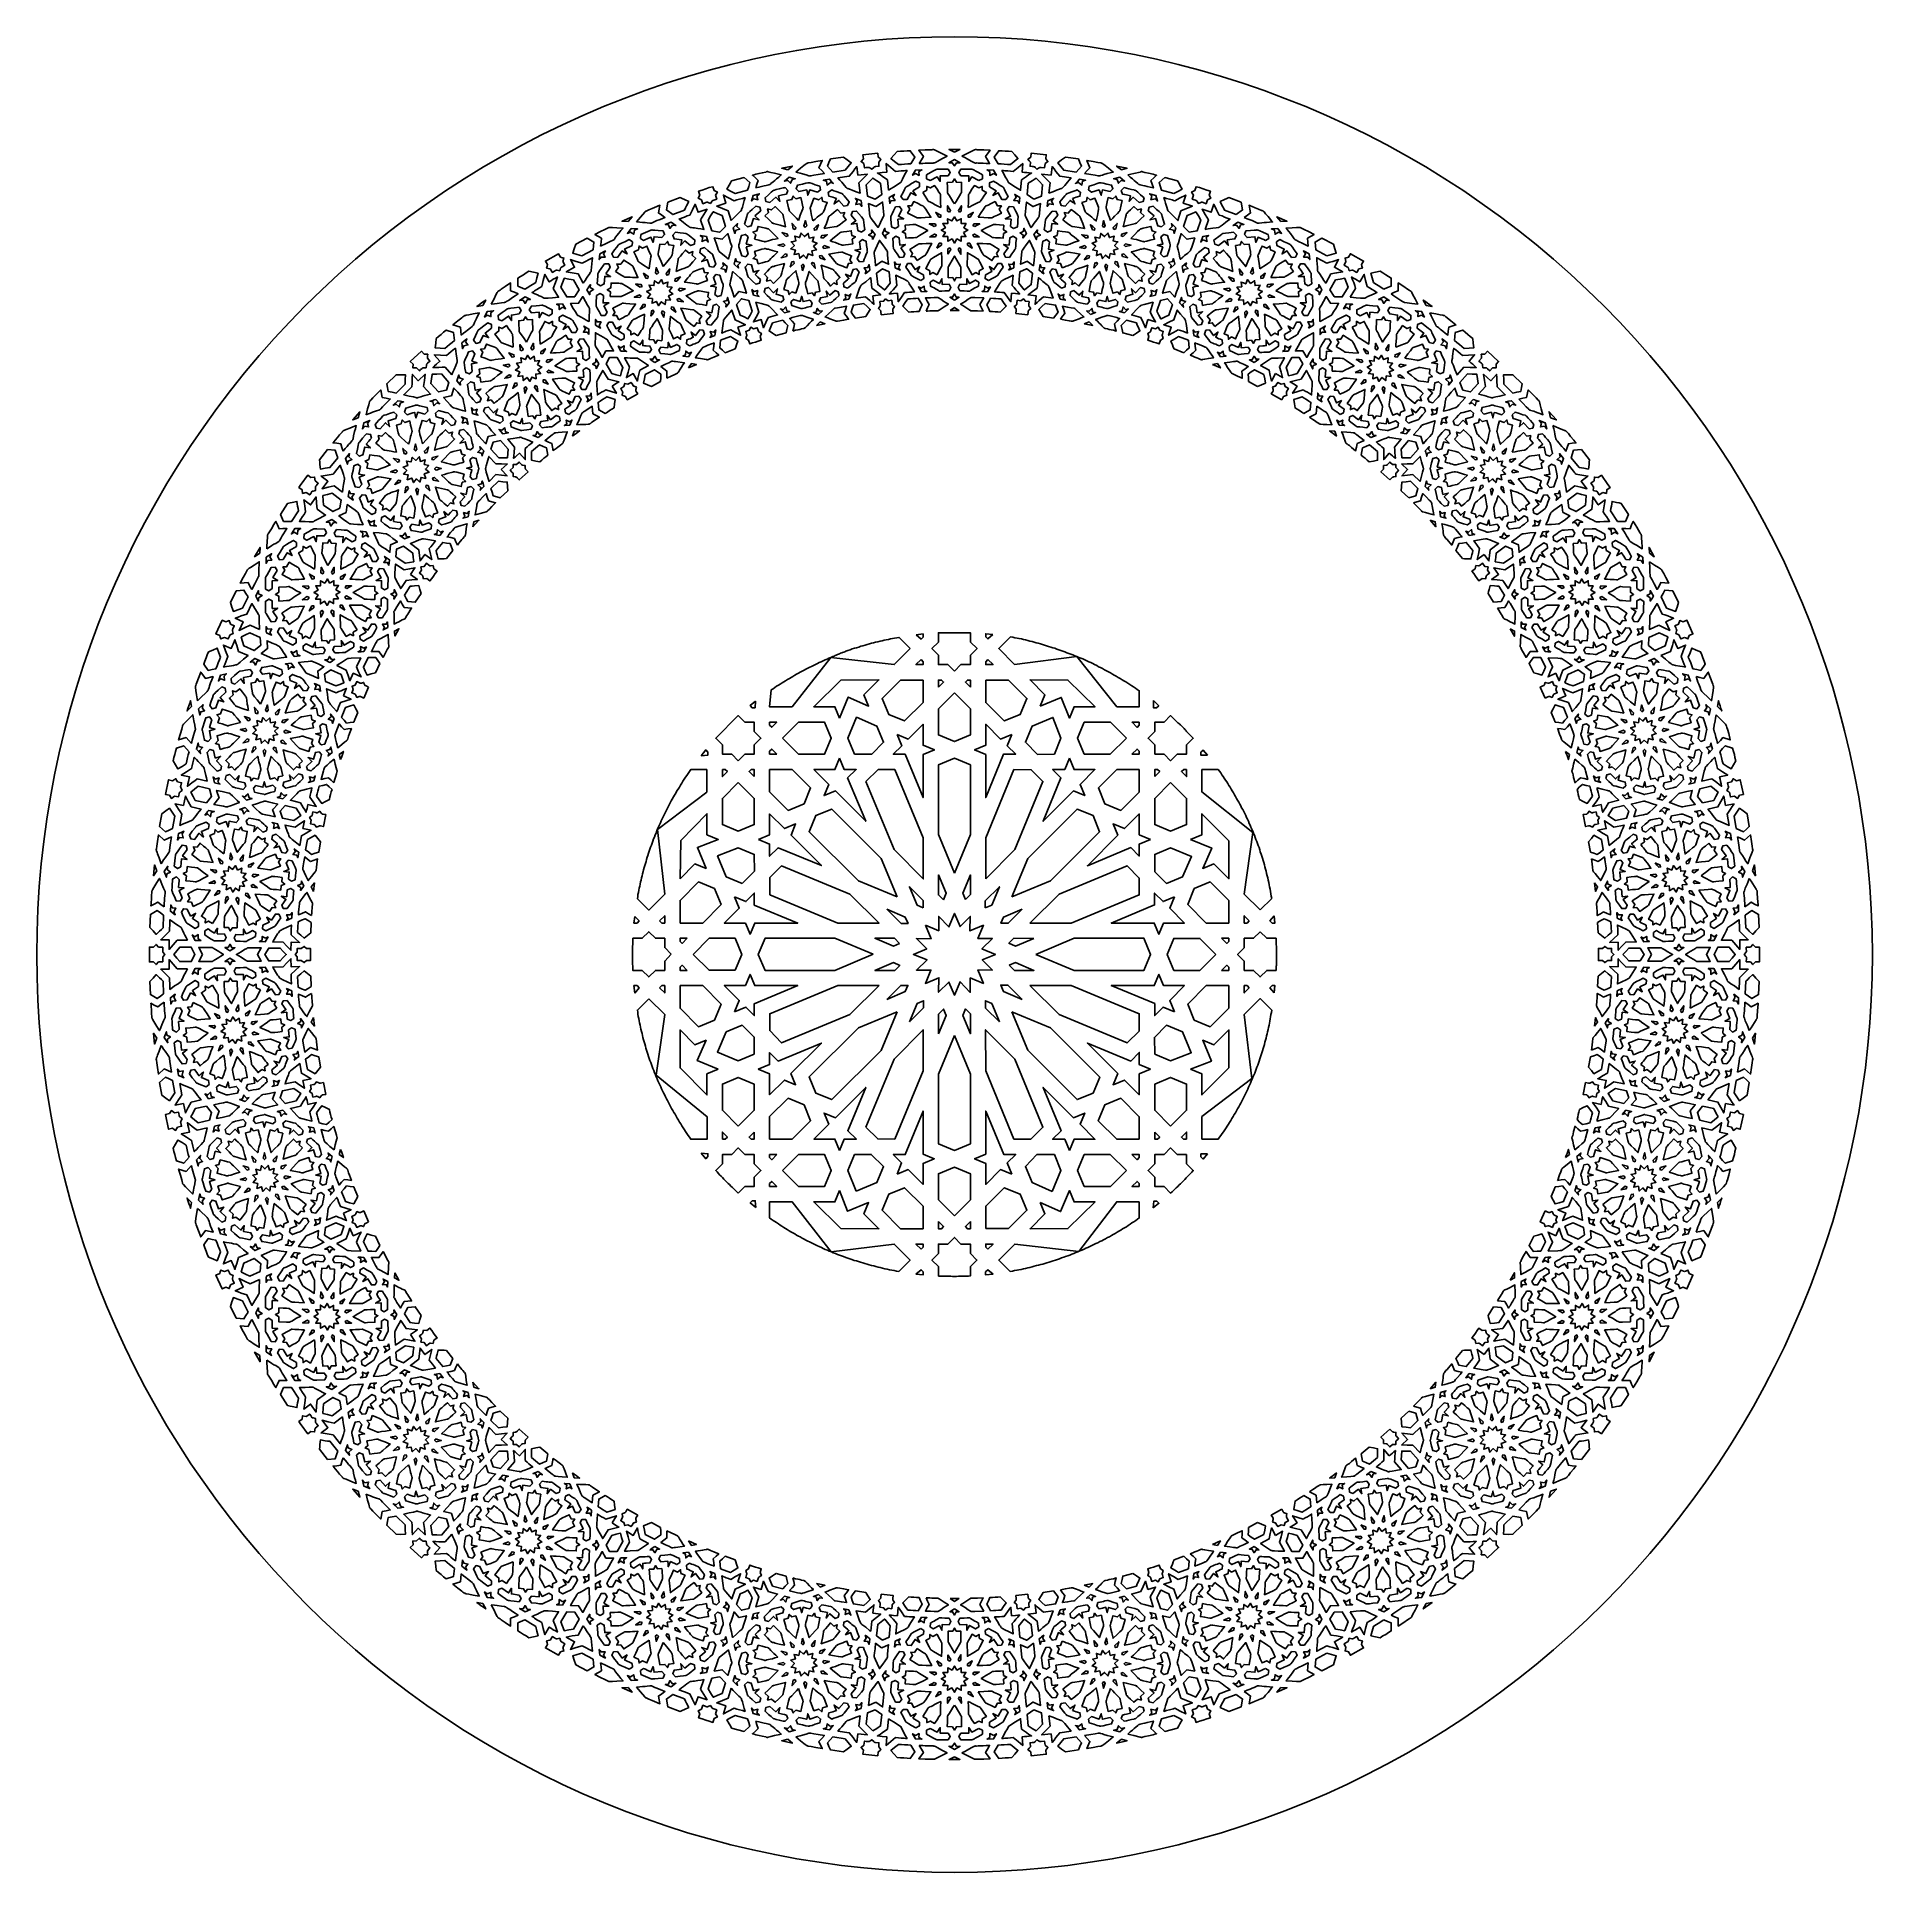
# Model space of a CAD drawing. Extents: x 2600 to 3740, y -1616 to -476.
import ezdxf

# ---------------------------------------------------------------- set-up
doc = ezdxf.new("R2010")
doc.units = 0
doc.layers.add('LAYER_1', color=18, linetype='CONTINUOUS')
doc.layers.add('LAYER_2', color=174, linetype='CONTINUOUS')

msp = doc.modelspace()

# ---------------------------------------------------------------- linework, layer by layer
at = {"layer": 'LAYER_1'}
for points in [[(3142.7, -554.9), (3140.7, -555), (3138.8, -555.1), (3136.8, -555.3), (3134.9, -555.4), (3132.6, -553.5), (3130.3, -551.6), (3132.3, -549.4), (3134.2, -547.3), (3136.2, -547.1), (3138.3, -547), (3140.3, -546.9), (3142.3, -546.8), (3145.2, -550.7)], [(3147.9, -554.7), (3149.2, -552.5), (3150.5, -550.4), (3147.6, -546.5), (3151.6, -546.3), (3154.5, -546.2), (3155.6, -546.2), (3156.4, -546.1), (3156.9, -546.1), (3157, -546.1), (3157.1, -546.2), (3157.2, -546.2), (3157.4, -546.2), (3157.8, -546.4), (3159.4, -547.2), (3161.8, -548.4), (3165.2, -550.1), (3161.8, -551.9), (3159.4, -553.2), (3157.9, -554), (3157.4, -554.2), (3157.3, -554.3), (3157.2, -554.3), (3157, -554.3), (3156.6, -554.4), (3155.2, -554.4), (3153, -554.5), (3151.6, -554.5), (3150, -554.6)], [(3169.8, -547.7), (3166.4, -546), (3168.1, -546), (3169.8, -546), (3171.5, -546), (3173.1, -546)], [(3174.4, -550.1), (3177.7, -548.4), (3180.2, -547.2), (3181.7, -546.4), (3182.2, -546.2), (3182.3, -546.2), (3182.4, -546.2), (3182.5, -546.1), (3182.6, -546.1), (3183.2, -546.1), (3183.9, -546.2), (3185, -546.2), (3187.9, -546.3), (3191.9, -546.5), (3189.1, -550.4), (3190.3, -552.5), (3191.6, -554.7), (3189.5, -554.6), (3187.5, -554.5), (3185.4, -554.4), (3184.4, -554.4), (3183.4, -554.3), (3183.1, -554.4), (3182.8, -554.4), (3182.7, -554.4), (3182.6, -554.4), (3182.5, -554.4), (3182.3, -554.3), (3182.3, -554.3), (3182.1, -554.2), (3181.7, -554), (3180.1, -553.2), (3177.7, -551.9), (3176.1, -551)], [(3204.6, -555.4), (3202.7, -555.3), (3200.7, -555.1), (3198.8, -555), (3196.8, -554.9), (3195.6, -552.8), (3194.4, -550.7), (3197.2, -546.8), (3199.3, -546.9), (3201.3, -547), (3203.3, -547.1), (3205.3, -547.3), (3207.3, -549.4), (3209.2, -551.6), (3206.9, -553.5)], [(3066.2, -558.6), (3062.5, -557.6), (3069.1, -556.3)], [(3071.2, -560), (3074.1, -557.6), (3076.2, -555.9), (3077, -555.3), (3077.6, -554.9), (3078, -554.6), (3078.1, -554.5), (3078.2, -554.4), (3078.3, -554.4), (3078.4, -554.4), (3078.9, -554.3), (3080.8, -554), (3083.6, -553.5), (3087.6, -552.8), (3085.6, -557.3), (3087.3, -559.1), (3089, -560.9), (3085.1, -561.5), (3082.4, -562), (3080.6, -562.4), (3080.1, -562.4), (3079.9, -562.4), (3079.8, -562.5), (3079.6, -562.4), (3079.2, -562.3), (3077.7, -561.8), (3075.4, -561.1), (3073.9, -560.7), (3072.1, -560.2)], [(3101.9, -558.9), (3094.2, -560), (3092.5, -558.2), (3090.9, -556.3), (3091.8, -554.1), (3092.8, -551.9), (3100.9, -550.8), (3103.2, -552.5), (3105.6, -554.2), (3103.7, -556.5)], [(3110.4, -566.7), (3111.2, -573.1), (3109.3, -572.4), (3107.7, -571.8), (3106.3, -571.3), (3105.2, -570.9), (3103.6, -570.3), (3103.1, -570.2), (3103, -570.1), (3102.9, -570.1), (3102.8, -570), (3102.7, -569.9), (3102.4, -569.6), (3101.4, -568.3), (3099.7, -566.3), (3098.6, -565.1), (3097.4, -563.6), (3104.4, -562.6), (3105.6, -561.1), (3106.8, -559.6), (3107.9, -558.1), (3109.1, -556.6), (3109.8, -561.9), (3115.7, -561.3), (3113, -564)], [(3122.1, -548.2), (3122.4, -550.7), (3123.3, -551.4), (3124.1, -552.1), (3123.4, -553), (3122.7, -553.8), (3122.8, -556.4), (3120.8, -556.6), (3120.3, -556.7), (3120.1, -556.7), (3120.1, -556.7), (3119.9, -556.8), (3119.6, -557.1), (3118.5, -558.3), (3117.2, -557.4), (3116.8, -557.2), (3116.7, -557.1), (3116.6, -557.1), (3116.6, -557.1), (3116.4, -557.1), (3115.9, -557.1), (3115, -557.2), (3113.9, -557.4), (3113.5, -554.8), (3111.7, -553.5), (3113.2, -551.7), (3112.9, -549.3)], [(3128.8, -571.3), (3128.2, -564.9), (3126.7, -563.8), (3125.1, -562.7), (3123.5, -561.6), (3121.9, -560.6), (3123.4, -560.4), (3124.9, -560.3), (3127.8, -560), (3127.3, -554.7), (3130.3, -557.2), (3133.2, -559.6), (3135, -559.5), (3136.7, -559.3), (3138.5, -559.2), (3139.4, -559.1), (3140.3, -559.1), (3139.4, -560.8), (3138.6, -562.2), (3137.4, -564.5), (3136.6, -566), (3136.4, -566.4), (3136.3, -566.5), (3136.2, -566.5), (3136.2, -566.6), (3136, -566.7), (3135.6, -567), (3134.2, -567.9), (3131.9, -569.3), (3130.4, -570.2)], [(3165.9, -562.3), (3160.8, -562.4), (3160.9, -565.8), (3158.9, -562.9), (3154.6, -565.2), (3152.4, -564.2), (3152.3, -561.8), (3154.9, -560.3), (3156.8, -559.3), (3157.5, -558.9), (3158, -558.6), (3158.3, -558.4), (3158.5, -558.4), (3158.7, -558.3), (3159.1, -558.3), (3160.5, -558.3), (3162.7, -558.3), (3165.8, -558.2), (3167.1, -560.3)], [(3171.1, -554.2), (3169.8, -556.2), (3168.4, -554.2), (3166.3, -554.2), (3169.8, -552.3), (3173.2, -554.2)], [(3184.9, -565.2), (3180.6, -562.9), (3178.6, -565.8), (3178.7, -562.4), (3173.7, -562.3), (3172.4, -560.3), (3173.8, -558.2), (3176.8, -558.3), (3179, -558.3), (3180.4, -558.3), (3180.8, -558.3), (3181, -558.4), (3181.2, -558.4), (3181.5, -558.6), (3182.1, -558.9), (3182.7, -559.3), (3184.6, -560.3), (3187.2, -561.8), (3187.1, -564.2)], [(3211.3, -564.9), (3210.8, -571.3), (3207.6, -569.3), (3205.3, -567.9), (3203.9, -567), (3203.5, -566.7), (3203.4, -566.6), (3203.3, -566.5), (3203.2, -566.5), (3203.2, -566.4), (3203, -566), (3202.2, -564.5), (3201.6, -563.5), (3200.9, -562.2), (3200.1, -560.8), (3199.2, -559.1), (3200.1, -559.1), (3201, -559.2), (3202.8, -559.3), (3204.6, -559.5), (3206.3, -559.6), (3209.3, -557.2), (3212.2, -554.7), (3211.7, -560), (3213.2, -560.2), (3214.7, -560.3), (3216.1, -560.4), (3217.6, -560.6), (3216, -561.6), (3214.4, -562.7)], [(3226, -554.8), (3225.6, -557.4), (3223.6, -557.1), (3223.1, -557.1), (3223, -557.1), (3222.9, -557.1), (3222.7, -557.2), (3222.4, -557.4), (3221, -558.3), (3219.9, -557.1), (3219.6, -556.8), (3219.5, -556.7), (3219.5, -556.7), (3219.4, -556.7), (3219.2, -556.7), (3218.7, -556.6), (3217.9, -556.5), (3216.7, -556.4), (3216.9, -553.8), (3216.1, -553), (3215.4, -552.1), (3216.3, -551.4), (3217.2, -550.7), (3217.4, -548.2), (3226.7, -549.3), (3226.4, -551.7), (3227.8, -553.5)], [(3228.4, -573.1), (3229.2, -566.7), (3226.5, -564), (3223.9, -561.3), (3229.8, -561.9), (3230.4, -556.6), (3231.6, -558.1), (3232.8, -559.6), (3235.1, -562.6), (3242.2, -563.6), (3240.9, -565.1), (3239.9, -566.3), (3238.2, -568.3), (3237.1, -569.6), (3236.8, -569.9), (3236.7, -570), (3236.6, -570.1), (3236.6, -570.1), (3236.4, -570.2), (3236, -570.3), (3234.4, -570.9), (3233.2, -571.3), (3231.8, -571.8), (3230.2, -572.4)], [(3245.4, -560), (3237.6, -558.9), (3235.8, -556.5), (3234, -554.2), (3236.3, -552.5), (3238.7, -550.8), (3246.7, -551.9), (3247.7, -554.1), (3248.7, -556.3), (3247, -558.2)], [(3250.6, -560.9), (3252.2, -559.1), (3253.9, -557.3), (3252, -552.8), (3255.9, -553.5), (3258.8, -554), (3260.6, -554.3), (3261.1, -554.4), (3261.2, -554.4), (3261.3, -554.4), (3261.4, -554.5), (3261.5, -554.6), (3261.9, -554.9), (3262.5, -555.3), (3263.3, -555.9), (3265.4, -557.6), (3268.4, -560), (3266.4, -560.5), (3264.5, -561), (3262.6, -561.6), (3261.6, -561.9), (3260.6, -562.2), (3260.4, -562.2), (3260.2, -562.3), (3259.9, -562.4), (3259.8, -562.4), (3259.7, -562.5), (3259.6, -562.4), (3259.4, -562.4), (3258.9, -562.4), (3257.2, -562), (3254.4, -561.5)], [(3273.4, -558.6), (3270.4, -556.3), (3277, -557.6)], [(3021.4, -574.4), (3022.1, -576.9), (3020.2, -577.5), (3019.6, -577.6), (3019.5, -577.7), (3019.4, -577.7), (3019.3, -577.8), (3019.1, -578.2), (3018.2, -579.5), (3016.7, -579), (3016.3, -578.8), (3016.2, -578.8), (3016.2, -578.8), (3016.1, -578.8), (3015.9, -578.8), (3015.4, -579), (3014.6, -579.3), (3013.5, -579.7), (3012.6, -577.3), (3010.6, -576.3), (3011.6, -574.3), (3010.8, -571.9), (3013.1, -571.2), (3015.3, -570.5), (3017.5, -569.7), (3019.7, -569.1), (3020.5, -571.4), (3022.5, -572.4)], [(3041.2, -571.3), (3033.6, -573.4), (3032.3, -572.7), (3031, -572), (3028.4, -570.6), (3029.8, -568.1), (3030.6, -566.8), (3031.3, -565.5), (3039.1, -563.4), (3042.7, -566.6), (3042, -568.9)], [(3046.3, -569.9), (3047, -567.6), (3047.8, -565.2), (3046.1, -563.6), (3044.3, -562), (3045.3, -561.7), (3046.3, -561.4), (3048.4, -560.9), (3050.4, -560.5), (3052.5, -560), (3052.7, -559.9), (3053, -559.8), (3053.1, -559.8), (3053.2, -559.7), (3053.4, -559.7), (3053.5, -559.7), (3053.7, -559.7), (3054.1, -559.8), (3055.6, -560.2), (3058, -560.8), (3061.2, -561.6), (3062.2, -561.8), (3060.6, -563.1), (3059.3, -564.3), (3058.1, -565.3), (3057.2, -566.1), (3055.8, -567.2), (3055.5, -567.6), (3055.3, -567.7), (3055.3, -567.7), (3055.2, -567.7), (3055, -567.8), (3054.5, -567.9), (3052.8, -568.3), (3051.5, -568.6), (3050, -568.9), (3048.3, -569.4)], [(3065.4, -573.7), (3064.2, -573.9), (3062.9, -574.2), (3060.5, -574.8), (3061.3, -578.2), (3058.7, -575.7), (3055, -578.9), (3052.6, -578.3), (3052.1, -576), (3054.3, -574.1), (3055.9, -572.6), (3056.9, -571.7), (3057.2, -571.5), (3057.4, -571.4), (3057.5, -571.3), (3057.9, -571.2), (3059, -570.9), (3060.9, -570.5), (3063.4, -569.9), (3063.9, -569.8), (3064.5, -569.7), (3066.2, -571.5)], [(3068.9, -564.7), (3068, -567), (3066.2, -565.2), (3064.1, -565.6), (3067.1, -563.2), (3070.9, -564.2)], [(3084.6, -572.6), (3079.9, -571.1), (3079.3, -572.8), (3078.6, -574.4), (3078, -571.1), (3073, -572.1), (3071.4, -570.4), (3072.3, -568.1), (3075.3, -567.5), (3077.4, -567), (3078.8, -566.7), (3079.2, -566.7), (3079.4, -566.6), (3079.6, -566.7), (3079.9, -566.8), (3081.3, -567.2), (3083.3, -567.9), (3086.2, -568.8), (3086.6, -571.1)], [(3092.7, -566.5), (3090.6, -568.1), (3090.2, -565.7), (3088.3, -565.1), (3092.2, -564.4), (3093.4, -565.8), (3094.6, -567.1), (3093.7, -566.8)], [(3119.1, -563.8), (3119.1, -563.8), (3121.5, -565.4), (3123.9, -567), (3124.6, -574), (3120.5, -576.8), (3120.5, -576.8), (3120.4, -576.8), (3115.8, -575), (3115, -567.9), (3117, -565.9), (3119, -563.8)], [(3143.9, -571.6), (3145.9, -574.5), (3142.6, -572.9), (3140.4, -577), (3137.9, -577.1), (3136.5, -575.2), (3137.8, -572.7), (3138.8, -570.9), (3139.4, -569.7), (3139.6, -569.4), (3139.7, -569.3), (3139.8, -569.1), (3140.1, -568.9), (3141.3, -568.3), (3143.1, -567.2), (3145.7, -565.7), (3148, -566.8), (3148.1, -569.1)], [(3147.7, -559.7), (3147.8, -562.1), (3145.5, -561), (3143.7, -562), (3145.5, -558.8), (3149.5, -558.7)], [(3150, -572.8), (3152.6, -571.2), (3152.5, -568.9), (3154.8, -569.9), (3157.4, -568.4), (3159, -570.7), (3160.1, -572.4), (3160.8, -573.5), (3161, -573.8), (3161, -574), (3161, -574), (3161.1, -574.2), (3161.1, -574.6), (3161.1, -576.2), (3161.1, -578.7), (3161.2, -582), (3159.5, -581.2), (3157.8, -580.3), (3156.2, -579.4), (3155.3, -579), (3154.5, -578.6), (3154.3, -578.5), (3154, -578.4), (3153.9, -578.3), (3153.8, -578.3), (3153.7, -578.2), (3153.6, -578.2), (3153.5, -578), (3153.3, -577.7), (3152.6, -576.7), (3151.5, -575)], [(3169.8, -579.7), (3168.8, -578.2), (3167.9, -576.8), (3166.6, -574.7), (3165.7, -573.4), (3165.5, -573), (3165.4, -572.9), (3165.4, -572.8), (3165.4, -572.6), (3165.4, -572.3), (3165.4, -571), (3165.4, -569.1), (3165.3, -566.4), (3168.5, -566.3), (3169.8, -564.3), (3171, -566.3), (3174.2, -566.4), (3174.2, -569.1), (3174.2, -571), (3174.2, -572.3), (3174.2, -572.6), (3174.1, -572.8), (3174.1, -572.9), (3174, -573), (3173.8, -573.4), (3172.9, -574.7), (3171.6, -576.8), (3170.7, -578.2)], [(3178.3, -582), (3178.4, -578.7), (3178.4, -576.2), (3178.5, -574.6), (3178.5, -574.2), (3178.5, -574), (3178.5, -574), (3178.6, -573.8), (3178.8, -573.5), (3179.5, -572.4), (3180.6, -570.7), (3182.1, -568.4), (3184.8, -569.9), (3187, -568.9), (3186.9, -571.2), (3189.6, -572.8), (3188, -575), (3186.9, -576.7), (3186.2, -577.7), (3186, -578), (3185.9, -578.2), (3185.7, -578.3), (3185.4, -578.5), (3184.1, -579.1), (3182, -580.2), (3180.7, -580.8), (3179.2, -581.6)], [(3194.1, -561), (3191.7, -562.1), (3191.8, -559.7), (3190, -558.7), (3194, -558.8), (3195.8, -562)], [(3201.6, -577.1), (3199.1, -577), (3196.9, -572.9), (3193.6, -574.5), (3195.6, -571.6), (3191.4, -569.1), (3191.5, -566.8), (3193.9, -565.7), (3196.4, -567.2), (3198.2, -568.3), (3199.4, -568.9), (3199.7, -569.1), (3199.9, -569.3), (3200, -569.4), (3200.1, -569.7), (3200.8, -570.9), (3201.7, -572.7), (3203, -575.2)], [(3219.1, -576.8), (3219.1, -576.8), (3219, -576.8), (3214.9, -574), (3215.6, -567), (3218, -565.4), (3220.4, -563.8), (3220.4, -563.8), (3220.5, -563.8), (3222.5, -565.9), (3224.5, -567.9), (3223.7, -575)], [(3249.3, -565.7), (3248.9, -568.1), (3246.8, -566.5), (3245.9, -566.8), (3244.9, -567.1), (3246.1, -565.8), (3247.3, -564.4), (3251.2, -565.1)], [(3266.5, -572.1), (3261.6, -571.1), (3260.9, -574.4), (3260.3, -572.8), (3259.6, -571.1), (3254.9, -572.6), (3253, -571.1), (3253.4, -568.8), (3256.2, -567.9), (3258.3, -567.2), (3259.6, -566.8), (3260, -566.7), (3260.1, -566.6), (3260.3, -566.7), (3260.7, -566.7), (3262.1, -567), (3264.3, -567.5), (3267.3, -568.1), (3268.1, -570.4)], [(3273.3, -565.2), (3271.6, -567), (3270.7, -564.7), (3268.6, -564.2), (3272.4, -563.2), (3275.4, -565.6)], [(3284.5, -578.9), (3280.8, -575.7), (3278.3, -578.2), (3279.1, -574.8), (3276.6, -574.2), (3275.4, -573.9), (3274.1, -573.7), (3273.3, -571.5), (3275.1, -569.7), (3276.6, -570), (3278.1, -570.4), (3279.6, -570.8), (3281.1, -571.1), (3281.4, -571.2), (3281.7, -571.2), (3281.8, -571.2), (3281.9, -571.3), (3282, -571.3), (3282.1, -571.4), (3282.3, -571.5), (3282.6, -571.7), (3283.6, -572.6), (3285.3, -574.1), (3287.5, -576), (3286.9, -578.3)], [(3277.4, -561.8), (3279.3, -561.3), (3281.2, -560.9), (3285.1, -560), (3285.3, -559.9), (3285.5, -559.8), (3285.8, -559.7), (3285.9, -559.7), (3286, -559.7), (3286.2, -559.7), (3286.6, -559.8), (3288, -560.2), (3290.2, -560.7), (3293.2, -561.4), (3294.2, -561.7), (3295.3, -562), (3293.5, -563.6), (3291.7, -565.2), (3292.5, -567.6), (3293.3, -569.9), (3291.3, -569.4), (3289.5, -568.9), (3288, -568.6), (3286.7, -568.3), (3285, -567.9), (3284.5, -567.8), (3284.4, -567.7), (3284.3, -567.7), (3284.2, -567.7), (3284.1, -567.6), (3283.7, -567.2), (3282.4, -566.1), (3281.4, -565.3), (3280.3, -564.3), (3278.9, -563.1)], [(3305.9, -573.4), (3298.3, -571.3), (3296.8, -566.6), (3300.4, -563.4), (3308.2, -565.5), (3309, -566.8), (3309.7, -568.1), (3311.1, -570.6), (3308.5, -572), (3307.2, -572.7)], [(3326.9, -577.3), (3326, -579.7), (3324.1, -579), (3323.6, -578.8), (3323.4, -578.8), (3323.4, -578.8), (3323.2, -578.8), (3322.8, -579), (3321.3, -579.5), (3320.4, -578.2), (3320.2, -577.8), (3320.1, -577.7), (3320.1, -577.7), (3320, -577.7), (3319.9, -577.6), (3319.4, -577.5), (3318.6, -577.2), (3317.4, -576.9), (3318.1, -574.4), (3317, -572.4), (3319.1, -571.4), (3319.8, -569.1), (3322, -569.7), (3324.3, -570.5), (3326.5, -571.2), (3328.7, -571.9), (3327.9, -574.3), (3328.9, -576.3)], [(2972.3, -591), (2973.5, -589.5), (2974.8, -588), (2977.4, -585), (2977.5, -584.8), (2977.7, -584.6), (2977.8, -584.4), (2977.9, -584.3), (2978, -584.2), (2978.2, -584.2), (2978.6, -584), (2979.9, -583.4), (2982, -582.6), (2984.9, -581.4), (2985.8, -581), (2986.8, -580.6), (2986.3, -583), (2985.9, -585.4), (2987.9, -586.8), (2989.9, -588.2), (2987.9, -589), (2986.3, -589.6), (2984.8, -590.2), (2983.6, -590.7), (2982, -591.5), (2981.5, -591.7), (2981.4, -591.7), (2981.3, -591.7), (2981.2, -591.7), (2981.1, -591.7), (2980.6, -591.7), (2978.8, -591.5), (2977.6, -591.4), (2976, -591.3), (2974.3, -591.2)], [(3002.1, -583.6), (2994.8, -586.4), (2990.8, -583.5), (2991.8, -578.8), (2999.4, -575.9), (3000.7, -576.5), (3002.1, -577.1), (3004.7, -578.3), (3003.4, -581), (3002.7, -582.3)], [(3012, -589.6), (3014.1, -595.7), (3012.2, -595.3), (3010.3, -595), (3008.3, -594.7), (3007.3, -594.6), (3006.4, -594.5), (3006.1, -594.4), (3005.9, -594.4), (3005.8, -594.4), (3005.6, -594.4), (3005.5, -594.4), (3005.4, -594.3), (3005.3, -594.3), (3005.2, -594.2), (3004.8, -593.9), (3003.5, -593), (3001.5, -591.4), (3000.2, -590.4), (2998.7, -589.2), (3000.3, -588.6), (3002, -588), (3003.7, -587.3), (3004.5, -587), (3005.4, -586.7), (3007, -583.4), (3008.7, -580), (3010.5, -585), (3016.1, -583.1), (3014, -586.3)], [(3031, -590.2), (3029.1, -584), (3025.6, -582.6), (3022.1, -581.1), (3027.7, -579.4), (3026.2, -574.3), (3029.5, -576.1), (3032.9, -577.8), (3034.6, -577.3), (3036.3, -576.8), (3038, -576.4), (3039.7, -575.9), (3039.2, -577.7), (3038.7, -579.3), (3038, -581.8), (3037.5, -583.3), (3037.4, -583.8), (3037.3, -583.9), (3037.3, -584), (3037.2, -584.1), (3036.9, -584.4), (3035.9, -585.3), (3034.4, -586.8), (3033.5, -587.7), (3032.4, -588.8)], [(3045.8, -587.3), (3048.4, -589.7), (3044.9, -588.9), (3043.5, -593.4), (3041.2, -594), (3039.4, -592.4), (3040.7, -587.7), (3041, -586.5), (3041.2, -586.1), (3041.2, -586), (3041.3, -585.8), (3041.6, -585.6), (3042.6, -584.6), (3044.2, -583.2), (3046.3, -581.2), (3048.8, -581.8), (3049.4, -584)], [(3047.1, -574.9), (3047.7, -577.2), (3045.2, -576.6), (3043.7, -578), (3044.8, -574.5), (3048.6, -573.5)], [(3072.8, -590), (3071.6, -588.6), (3070.4, -587.5), (3068.7, -585.7), (3067.6, -584.5), (3067.2, -584.2), (3067.2, -584.1), (3067.1, -584), (3067.1, -583.8), (3067, -583.5), (3066.7, -582.3), (3066.3, -580.4), (3065.7, -577.7), (3068.8, -577.1), (3069.6, -574.9), (3071.3, -576.6), (3074.4, -575.9), (3074.9, -578.6), (3075.3, -580.5), (3075.6, -581.7), (3075.7, -582.1), (3075.7, -582.2), (3075.7, -582.3), (3075.6, -582.4), (3075.5, -582.9), (3074.9, -584.4), (3074, -586.7), (3073.5, -588.2)], [(3081.7, -590.4), (3081, -587), (3080.6, -584.6), (3080.3, -583.1), (3080.2, -582.6), (3080.2, -582.5), (3080.2, -582.4), (3080.2, -582.2), (3080.3, -581.9), (3080.8, -580.7), (3082.5, -576.3), (3085.5, -577.3), (3087.4, -575.7), (3087.8, -578), (3090.7, -579), (3089.7, -581.5), (3089, -583.4), (3088.5, -584.6), (3088.4, -584.9), (3088.3, -585.1), (3088.2, -585.1), (3088.1, -585.2), (3087.8, -585.5), (3086.5, -586.5), (3085.5, -587.2), (3084.4, -588.1), (3083.2, -589.2)], [(3103.4, -580.8), (3101, -581.1), (3098, -577.6), (3096.5, -578.7), (3095.8, -579.2), (3095, -579.8), (3095.7, -578.1), (3096.4, -576.5), (3095.3, -576.1), (3094.1, -575.7), (3091.8, -575), (3091.4, -572.7), (3093.5, -571.1), (3094.9, -571.6), (3096.3, -572.1), (3099.2, -573.1), (3099.4, -573.2), (3099.6, -573.3), (3099.8, -573.3), (3099.9, -573.3), (3100, -573.4), (3100.1, -573.5), (3100.2, -573.6), (3100.5, -573.9), (3101.3, -574.8), (3104.4, -578.6)], [(3111, -579.8), (3108.4, -580.2), (3109.4, -577.9), (3108.2, -576.4), (3110, -577.1), (3110.9, -577.4), (3111.7, -577.7), (3112.2, -581.3)], [(3120.9, -581.5), (3121, -581.5), (3125.1, -578.7), (3125.4, -582.2), (3125.7, -584.7), (3125.8, -586.3), (3125.8, -586.8), (3125.9, -586.9), (3125.8, -587), (3125.8, -587.1), (3125.8, -587.2), (3125.6, -587.6), (3124.9, -589), (3123.8, -591.3), (3123.1, -592.8), (3122.4, -594.4), (3122.3, -594.4), (3122.3, -594.4), (3121.2, -593), (3120.2, -591.7), (3118.7, -589.7), (3117.7, -588.5), (3117.4, -588.1), (3117.3, -588), (3117.3, -587.9), (3117.3, -587.9), (3117.3, -587.7), (3117.2, -587.3), (3117, -585.7), (3116.7, -583.1), (3116.4, -579.6), (3120.9, -581.5)], [(3130.3, -577.8), (3129.5, -579.5), (3129.2, -575.9), (3132.4, -573.9), (3131.5, -575.6), (3132.9, -577.6)], [(3140.6, -585.6), (3142, -583), (3140.7, -581), (3143.1, -580.9), (3144.5, -578.3), (3147.1, -579.6), (3148.9, -580.5), (3150.1, -581), (3150.4, -581.2), (3150.6, -581.3), (3150.6, -581.3), (3150.7, -581.4), (3151, -581.8), (3151.9, -583.1), (3153.2, -585.2), (3155.1, -588.1), (3151.6, -588.3), (3149, -588.4), (3147.3, -588.5), (3146.9, -588.5), (3146.7, -588.5), (3146.6, -588.5), (3146.5, -588.4), (3146.2, -588.3), (3145, -587.7), (3143.2, -586.8), (3142, -586.2)], [(3166.6, -584.9), (3165.5, -584.3), (3165.5, -580.9), (3167.3, -583.8)], [(3172.9, -584.9), (3172.2, -583.8), (3174.1, -580.9), (3174, -584.3)], [(3184.4, -588.1), (3186.3, -585.2), (3187.7, -583.1), (3188.6, -581.8), (3188.8, -581.4), (3188.9, -581.3), (3188.9, -581.3), (3189.1, -581.2), (3189.4, -581), (3190.6, -580.5), (3192.5, -579.6), (3195, -578.3), (3196.4, -580.9), (3198.9, -581), (3197.5, -583), (3198.9, -585.6), (3196.4, -586.8), (3194.5, -587.7), (3193.4, -588.3), (3193, -588.4), (3192.9, -588.5), (3192.8, -588.5), (3192.7, -588.5), (3192.2, -588.5), (3190.6, -588.4), (3188, -588.3)], [(3209.2, -577.8), (3206.6, -577.6), (3208.1, -575.6), (3207.2, -573.9), (3210.4, -575.9), (3210, -579.5)], [(3217.3, -594.4), (3217.2, -594.4), (3217.2, -594.4), (3216.4, -592.8), (3215.7, -591.3), (3214.6, -589), (3213.9, -587.6), (3213.8, -587.2), (3213.7, -587.1), (3213.7, -587), (3213.7, -586.9), (3213.7, -586.8), (3213.7, -586.3), (3213.9, -584.7), (3214.1, -582.2), (3214.5, -578.7), (3218.5, -581.5), (3218.6, -581.5), (3218.6, -581.5), (3223.2, -579.6), (3222.8, -583.1), (3222.5, -585.7), (3222.3, -587.3), (3222.3, -587.7), (3222.2, -587.9), (3222.2, -587.9), (3222.2, -588), (3222.1, -588.1), (3221.8, -588.5), (3220.9, -589.7), (3219.3, -591.7), (3218.4, -593)], [(3228.6, -579.8), (3227.4, -581.3), (3227.8, -577.7), (3228.7, -577.4), (3229.6, -577.1), (3231.3, -576.4), (3230.1, -577.9), (3231.1, -580.2)], [(3243.1, -576.5), (3243.8, -578.1), (3244.5, -579.8), (3243.8, -579.2), (3243, -578.7), (3241.6, -577.6), (3238.5, -581.1), (3236.1, -580.8), (3235.1, -578.6), (3238.2, -574.8), (3239.1, -573.9), (3239.3, -573.6), (3239.4, -573.5), (3239.6, -573.4), (3239.9, -573.3), (3241, -572.9), (3242.7, -572.3), (3245.1, -571.5), (3246, -571.1), (3248.1, -572.7), (3247.7, -575), (3245.4, -575.7), (3244.3, -576.1)], [(3248.8, -579), (3251.7, -578), (3252.1, -575.7), (3254, -577.3), (3257, -576.3), (3258.7, -580.7), (3259.2, -581.9), (3259.3, -582.2), (3259.4, -582.4), (3259.4, -582.5), (3259.3, -582.6), (3259.3, -583.1), (3259, -584.6), (3258.5, -587), (3257.8, -590.4), (3256.4, -589.2), (3255.1, -588.1), (3254, -587.2), (3253.1, -586.5), (3251.8, -585.5), (3251.4, -585.2), (3251.3, -585.1), (3251.2, -585.1), (3251.2, -584.9), (3251, -584.6), (3250.5, -583.4), (3249.8, -581.5)], [(3266.7, -590), (3266.1, -588.2), (3265.5, -586.7), (3264.6, -584.4), (3264.1, -582.9), (3263.9, -582.4), (3263.9, -582.3), (3263.9, -582.2), (3263.9, -582.1), (3263.9, -581.7), (3264.2, -580.5), (3264.6, -578.6), (3265.1, -575.9), (3268.2, -576.6), (3269.9, -574.9), (3270.7, -577.1), (3273.8, -577.7), (3273.2, -580.4), (3272.8, -582.3), (3272.6, -583.5), (3272.5, -583.8), (3272.4, -584), (3272.4, -584.1), (3272.3, -584.2), (3272, -584.5), (3270.9, -585.7), (3269.1, -587.5), (3268, -588.6)], [(3298.4, -594), (3296, -593.4), (3294.7, -588.9), (3291.1, -589.7), (3293.7, -587.3), (3290.1, -584), (3290.7, -581.8), (3293.2, -581.2), (3295.3, -583.2), (3296.9, -584.6), (3297.9, -585.6), (3298.2, -585.8), (3298.3, -586), (3298.4, -586.1), (3298.5, -586.5), (3298.8, -587.7), (3300.2, -592.4)], [(3294.4, -576.6), (3291.8, -577.2), (3292.4, -574.9), (3290.9, -573.5), (3294.8, -574.5), (3295.9, -578)], [(3310.4, -584), (3308.5, -590.2), (3307.2, -588.8), (3305.8, -587.4), (3304.4, -586), (3303.7, -585.3), (3303, -584.7), (3302.8, -584.5), (3302.6, -584.3), (3302.5, -584.3), (3302.4, -584.2), (3302.3, -584.1), (3302.2, -584), (3302.2, -583.9), (3302.2, -583.8), (3302, -583.3), (3301.6, -581.8), (3300.8, -579.3), (3300.3, -577.7), (3299.8, -575.9), (3301.5, -576.4), (3303.2, -576.8), (3305, -577.3), (3305.8, -577.6), (3306.7, -577.8), (3310, -576.1), (3313.4, -574.3), (3311.8, -579.4), (3317.5, -581.1), (3313.9, -582.6)], [(3325.4, -595.7), (3327.5, -589.6), (3325.5, -586.3), (3323.5, -583.1), (3329.1, -585), (3330.8, -580), (3332.5, -583.4), (3334.2, -586.7), (3335.9, -587.3), (3337.5, -588), (3339.2, -588.6), (3340.9, -589.2), (3339.4, -590.4), (3338, -591.4), (3336, -593), (3334.7, -593.9), (3334.3, -594.2), (3334.2, -594.3), (3334.1, -594.3), (3334, -594.4), (3333.6, -594.4), (3332.3, -594.6), (3330.2, -594.9), (3328.8, -595.1), (3327.3, -595.3)], [(3344.7, -586.4), (3337.4, -583.6), (3336.8, -582.3), (3336.1, -581), (3334.8, -578.3), (3337.5, -577.1), (3338.8, -576.5), (3340.1, -575.9), (3347.7, -578.8), (3348.7, -583.5)], [(3349.7, -588.2), (3351.7, -586.8), (3353.7, -585.4), (3353.2, -583), (3352.7, -580.6), (3353.7, -581), (3354.7, -581.4), (3356.6, -582.2), (3358.6, -583), (3360.5, -583.8), (3360.8, -583.9), (3361, -584), (3361.2, -584.1), (3361.3, -584.1), (3361.4, -584.2), (3361.5, -584.2), (3361.7, -584.4), (3362, -584.7), (3363, -585.9), (3364.5, -587.7), (3366.7, -590.3), (3367.3, -591), (3365.3, -591.2), (3363.5, -591.3), (3362, -591.4), (3360.7, -591.5), (3359, -591.7), (3358.5, -591.7), (3358.3, -591.7), (3358.2, -591.7), (3358.1, -591.7), (3358, -591.7), (3357.5, -591.5), (3355.9, -590.7), (3354.7, -590.2), (3353.3, -589.6), (3351.6, -589)], [(2967.1, -590.8), (2963.3, -590.6), (2969.5, -587.8)], [(2994.7, -593), (2993, -595), (2992.1, -592.7), (2990.1, -592.5), (2993.8, -591.1), (2996.7, -593.3)], [(3024, -597.3), (3024, -597.3), (3023.9, -597.3), (3019.1, -596.5), (3016.8, -589.8), (3018.3, -587.3), (3019.9, -584.8), (3019.9, -584.8), (3020, -584.8), (3022.7, -585.9), (3025.4, -587), (3027.5, -593.8)], [(3033.9, -596.2), (3033.4, -598.1), (3032.3, -594.7), (3035, -592), (3034.5, -593.8), (3036.4, -595.5)], [(3052, -587.2), (3054.3, -585.1), (3053.7, -582.9), (3056.1, -583.5), (3058.4, -581.5), (3060.4, -583.4), (3061.8, -584.8), (3062.7, -585.7), (3063, -585.9), (3063.1, -586.1), (3063.1, -586.1), (3063.2, -586.3), (3063.3, -586.7), (3063.6, -588.2), (3064.2, -590.7), (3064.9, -594), (3061.5, -593), (3059, -592.4), (3057.4, -592), (3056.9, -591.8), (3056.8, -591.8), (3056.7, -591.8), (3056.6, -591.7), (3056.3, -591.4), (3055.4, -590.5), (3054, -589.1)], [(3070.9, -595.6), (3069.6, -595.3), (3068.9, -591.9), (3071.3, -594.5)], [(3077, -594.4), (3076.1, -593.4), (3077.3, -590.2), (3078, -593.5)], [(3084.1, -595.9), (3082.8, -596.2), (3082.6, -595), (3083.9, -593.8), (3085.3, -592.7)], [(3088.9, -595.1), (3090.2, -591.9), (3091.1, -589.5), (3091.6, -588.1), (3091.8, -587.6), (3091.9, -587.5), (3091.9, -587.4), (3092, -587.3), (3092.3, -587.1), (3092.8, -586.7), (3093.3, -586.3), (3095, -585), (3097.2, -583.3), (3099.1, -585.5), (3101.6, -585.2), (3100.7, -587.3), (3102.5, -589.6), (3100.3, -591.3), (3098.7, -592.5), (3097.7, -593.3), (3097.4, -593.5), (3097.3, -593.6), (3097.2, -593.7), (3097, -593.7), (3096.6, -593.8), (3095, -594.1), (3092.4, -594.5)], [(3112, -597.3), (3109.8, -596.4), (3109.2, -591.9), (3105.6, -592.4), (3108.5, -590.3), (3105.6, -586.7), (3106.5, -584.5), (3109, -584.2), (3112.1, -587.9), (3112.9, -588.9), (3113.1, -589.2), (3113.2, -589.3), (3113.2, -589.5), (3113.3, -589.9), (3113.4, -591.1), (3113.7, -593.1), (3114, -595.8), (3113, -596.5)], [(3134.6, -589.3), (3134.9, -593.8), (3133, -595.1), (3130.7, -594.1), (3130.5, -591.4), (3130.3, -589.4), (3130.2, -588.1), (3130.2, -587.8), (3130.2, -587.6), (3130.2, -587.4), (3130.4, -587.1), (3131, -585.9), (3131.9, -584.1), (3133.2, -581.7), (3135.7, -581.5), (3137, -583.4), (3134.9, -587.5), (3138.2, -589)], [(3139.6, -601.1), (3139.4, -598.2), (3137.3, -597.2), (3139.3, -595.9), (3139.1, -593), (3141.9, -592.8), (3143.9, -592.6), (3144.6, -592.6), (3145.2, -592.6), (3145.6, -592.6), (3145.7, -592.6), (3145.8, -592.6), (3145.9, -592.7), (3146.3, -592.9), (3147.8, -593.6), (3150, -594.7), (3153.1, -596.3), (3150.2, -598.1), (3148.1, -599.5), (3146.7, -600.3), (3146.3, -600.6), (3146.2, -600.6), (3146.2, -600.7), (3146, -600.7), (3145.6, -600.7), (3144.4, -600.8), (3143.5, -600.8), (3142.4, -600.9), (3141.1, -600.9)], [(3157.2, -593.8), (3155.7, -593), (3154.1, -592.2), (3155, -592.2), (3155.9, -592.1), (3157.7, -592.1), (3158.3, -593.2)], [(3160, -588), (3158.1, -585.1), (3161.3, -586.7), (3161.3, -588)], [(3175.4, -597.5), (3176.9, -600.1), (3173.9, -600.1), (3173.9, -603), (3171.3, -601.5), (3169.8, -604.1), (3168.3, -601.5), (3165.7, -603), (3165.6, -600.1), (3162.6, -600.1), (3164.1, -597.5), (3161.5, -596.1), (3164.1, -594.6), (3162.5, -592), (3165.6, -592), (3165.5, -589), (3168.2, -590.4), (3169.8, -587.9), (3171.3, -590.4), (3174, -589), (3174, -592), (3177, -592), (3175.5, -594.6), (3178.1, -596.1)], [(3179.5, -588), (3178.2, -588), (3178.3, -586.7), (3181.4, -585.1)], [(3182.3, -593.8), (3181.2, -593.2), (3181.9, -592.1), (3183.6, -592.1), (3184.5, -592.2), (3185.4, -592.2), (3183.9, -593)], [(3200.1, -598.2), (3199.9, -601.1), (3198.4, -600.9), (3197.2, -600.9), (3195.2, -600.8), (3193.9, -600.7), (3193.5, -600.7), (3193.4, -600.7), (3193.3, -600.6), (3193.2, -600.6), (3192.8, -600.3), (3191.4, -599.5), (3189.3, -598.1), (3188, -597.3), (3186.4, -596.3), (3189.5, -594.7), (3191.8, -593.6), (3193.2, -592.9), (3193.6, -592.7), (3193.7, -592.6), (3193.8, -592.6), (3194, -592.6), (3194.3, -592.6), (3194.9, -592.6), (3195.6, -592.6), (3197.7, -592.8), (3200.4, -593), (3200.3, -595.9), (3202.2, -597.2)], [(3206.5, -595.1), (3204.6, -593.8), (3204.9, -589.3), (3201.3, -589), (3204.6, -587.5), (3202.5, -583.4), (3203.8, -581.5), (3206.4, -581.7), (3207.6, -584.1), (3208.6, -585.9), (3209.1, -587.1), (3209.3, -587.4), (3209.3, -587.6), (3209.3, -587.8), (3209.3, -588.1), (3209.2, -589.4), (3209, -591.4), (3208.8, -594.1)], [(3230.3, -591.9), (3229.7, -596.4), (3227.5, -597.3), (3226.5, -596.5), (3225.5, -595.8), (3225.9, -593.1), (3226.1, -591.1), (3226.3, -589.9), (3226.3, -589.5), (3226.4, -589.3), (3226.4, -589.2), (3226.7, -588.9), (3227.5, -587.9), (3230.5, -584.2), (3233, -584.5), (3233.9, -586.7), (3231, -590.3), (3233.9, -592.4)], [(3237, -589.6), (3238.9, -587.3), (3237.9, -585.2), (3240.4, -585.5), (3242.3, -583.3), (3244.5, -585), (3246.2, -586.3), (3246.8, -586.7), (3247.2, -587.1), (3247.5, -587.3), (3247.6, -587.4), (3247.7, -587.5), (3247.7, -587.6), (3247.9, -588.1), (3248.5, -589.5), (3249.4, -591.9), (3250.6, -595.1), (3247.1, -594.5), (3244.6, -594.1), (3242.9, -593.8), (3242.5, -593.7), (3242.3, -593.7), (3242.3, -593.6), (3242.1, -593.5), (3241.8, -593.3), (3240.8, -592.5), (3239.2, -591.3)], [(3255.4, -595.9), (3254.2, -592.7), (3255.6, -593.8), (3256.3, -594.4), (3256.9, -595), (3256.7, -596.2)], [(3262.6, -594.4), (3261.6, -593.5), (3262.2, -590.2), (3263.4, -593.4)], [(3268.7, -595.6), (3268.3, -594.5), (3270.7, -591.9), (3269.9, -595.3)], [(3274.6, -594), (3275.4, -590.7), (3275.9, -588.2), (3276.3, -586.7), (3276.4, -586.3), (3276.4, -586.1), (3276.4, -586.1), (3276.5, -585.9), (3276.8, -585.7), (3277.7, -584.8), (3279.1, -583.4), (3281.1, -581.5), (3283.4, -583.5), (3285.8, -582.9), (3285.2, -585.1), (3287.5, -587.2), (3285.5, -589.1), (3284.1, -590.5), (3283.2, -591.4), (3282.9, -591.7), (3282.8, -591.8), (3282.7, -591.8), (3282.6, -591.8), (3282.1, -592), (3280.6, -592.4), (3278, -593), (3276.4, -593.5)], [(3305.7, -596.2), (3303.2, -595.5), (3305, -593.8), (3304.5, -592), (3307.2, -594.7), (3306.1, -598.1)], [(3315.6, -597.3), (3315.6, -597.3), (3315.5, -597.3), (3312, -593.8), (3314.2, -587), (3316.9, -585.9), (3319.6, -584.8), (3319.6, -584.8), (3319.6, -584.8), (3321.2, -587.3), (3322.7, -589.8), (3320.5, -596.5)], [(3347.4, -592.7), (3346.5, -595), (3344.8, -593), (3342.8, -593.3), (3345.7, -591.1), (3349.5, -592.5)], [(3372.4, -590.8), (3370, -587.8), (3376.2, -590.6)], [(2945.3, -608.4), (2938.4, -612), (2935.5, -611.2), (2932.7, -610.4), (2933.6, -607.6), (2934.5, -604.8), (2941.6, -601.1), (2943.7, -602.3), (2945.8, -603.5), (2945.6, -605.9)], [(2950, -606), (2950.3, -603.6), (2950.6, -601.1), (2946.4, -598.7), (2950, -596.9), (2952.6, -595.6), (2954.2, -594.8), (2954.7, -594.6), (2954.9, -594.5), (2954.9, -594.5), (2955, -594.5), (2955.2, -594.5), (2955.7, -594.5), (2956.4, -594.5), (2957.4, -594.5), (2960.1, -594.6), (2963.9, -594.8), (2962.6, -596.4), (2961.4, -598), (2960.1, -599.5), (2959.5, -600.3), (2958.9, -601.1), (2958.8, -601.3), (2958.6, -601.6), (2958.5, -601.8), (2958.4, -601.9), (2958.3, -601.9), (2958.2, -602), (2958.1, -602.1), (2957.7, -602.3), (2956, -603.1), (2953.5, -604.3)], [(2969.5, -605.7), (2964.9, -607.8), (2966.4, -610.9), (2964.9, -610), (2963.4, -609), (2960.4, -613), (2958, -612.9), (2956.9, -610.8), (2958.7, -608.4), (2960, -606.6), (2960.8, -605.5), (2961, -605.2), (2961.1, -605.1), (2961.3, -605), (2961.7, -604.8), (2962.9, -604.2), (2965, -603.3), (2967.8, -602), (2969.8, -603.4)], [(2971, -596.1), (2970.6, -598.6), (2968.5, -597.3), (2966.6, -598.1), (2969, -595.1), (2972.9, -595.3)], [(2988.1, -600.7), (2983.2, -600.2), (2982.6, -603.7), (2981.2, -600.5), (2978.9, -601.5), (2977.8, -602), (2976.6, -602.5), (2974.7, -601.2), (2975, -598.8), (2976.5, -598.1), (2977.9, -597.5), (2979.3, -596.9), (2980.8, -596.3), (2981, -596.2), (2981.2, -596.1), (2981.4, -596.1), (2981.5, -596), (2981.6, -596), (2981.7, -595.9), (2981.9, -595.9), (2982.3, -596), (2983.7, -596.1), (2985.8, -596.3), (2988.8, -596.6), (2989.7, -598.8)], [(2988.9, -618.7), (2987.6, -615.5), (2986.6, -613.3), (2986, -611.8), (2985.8, -611.4), (2985.8, -611.3), (2985.8, -611.2), (2985.8, -611), (2985.8, -610.7), (2986, -609.4), (2986.4, -607.4), (2986.8, -604.7), (2989.9, -605), (2991.5, -603.1), (2992.3, -605.3), (2995.4, -605.6), (2994.9, -608.3), (2994.6, -610.3), (2994.4, -611.5), (2994.3, -611.9), (2994.2, -612.1), (2994.2, -612.1), (2994.1, -612.2), (2993.8, -612.6), (2992.8, -613.9), (2991.1, -615.9), (2990.1, -617.2)], [(3008.2, -604.7), (3005.9, -605.6), (3002.2, -602.8), (2999.8, -605.5), (3000.4, -602.1), (2995.6, -601.5), (2994.8, -599.3), (2996.5, -597.4), (2999.4, -597.8), (3001.5, -598), (3002.8, -598.2), (3003.2, -598.2), (3003.4, -598.3), (3003.5, -598.4), (3003.8, -598.6), (3004.9, -599.4), (3008.6, -602.3)], [(3015.4, -602.2), (3012.9, -603.1), (3013.4, -600.7), (3011.9, -599.5), (3015.7, -600.1), (3016.8, -603.5)], [(3029.5, -614.1), (3029.4, -614.1), (3029.4, -614.1), (3028, -612.9), (3026.8, -611.9), (3024.9, -610.3), (3023.7, -609.3), (3023.4, -609), (3023.3, -608.9), (3023.2, -608.8), (3023.2, -608.8), (3023.1, -608.6), (3023, -608.2), (3022.5, -606.7), (3021.7, -604.2), (3020.6, -600.9), (3025.4, -601.7), (3025.4, -601.7), (3025.5, -601.7), (3028.9, -598.2), (3030, -601.6), (3030.7, -604), (3031.2, -605.5), (3031.4, -606), (3031.4, -606.1), (3031.4, -606.2), (3031.4, -606.3), (3031.4, -606.4), (3031.3, -606.8), (3030.9, -608.4), (3030.3, -610.8), (3029.9, -612.3)], [(3040.4, -606.5), (3041.7, -610.9), (3040.1, -612.6), (3037.7, -612.1), (3036.8, -609.5), (3036.3, -607.6), (3035.9, -606.4), (3035.8, -606), (3035.8, -605.8), (3035.8, -605.7), (3035.9, -605.3), (3036.2, -604.1), (3036.7, -602.1), (3037.4, -599.4), (3039.9, -598.7), (3041.6, -600.2), (3041, -602.5), (3040.4, -604.7), (3042.1, -605.1), (3043.9, -605.5), (3042.1, -606), (3041.3, -606.3)], [(3045.6, -601.7), (3046.4, -598.9), (3044.6, -597.3), (3047, -596.6), (3047.8, -593.8), (3050.6, -594.5), (3052.6, -594.9), (3053.9, -595.2), (3054.2, -595.3), (3054.4, -595.4), (3054.4, -595.4), (3054.5, -595.5), (3054.9, -595.8), (3056, -596.9), (3057.8, -598.7), (3060.2, -601.2), (3058.4, -601.6), (3056.8, -602), (3054.3, -602.7), (3052.7, -603.1), (3052.3, -603.2), (3052.1, -603.3), (3052, -603.3), (3051.9, -603.3), (3051.5, -603.2), (3050.3, -602.9), (3048.3, -602.4)], [(3065, -600), (3062.6, -597.6), (3066, -598.5), (3066.3, -599.7)], [(3082.1, -606.1), (3084, -608.4), (3081.1, -609), (3081.7, -611.9), (3078.8, -610.9), (3077.9, -613.8), (3075.9, -611.6), (3073.7, -613.5), (3073, -610.6), (3071.6, -611), (3070.1, -611.3), (3071, -608.5), (3068.1, -607.6), (3070.3, -605.6), (3068.3, -603.4), (3069.8, -603.1), (3071.3, -602.7), (3070.6, -599.8), (3073.6, -600.7), (3074.5, -597.9), (3076.6, -600.1), (3078.9, -598.1), (3079.5, -601), (3082.5, -600.4), (3081.5, -603.2), (3084.4, -604.2)], [(3088, -601.1), (3086.8, -600.7), (3087.3, -599.5), (3090.7, -598.9)], [(3106.3, -601.7), (3106.7, -604.5), (3104, -604.9), (3102.1, -605.2), (3100.8, -605.4), (3100.4, -605.4), (3100.3, -605.5), (3100.2, -605.4), (3100.1, -605.4), (3099.6, -605.3), (3098.1, -604.7), (3095.8, -603.8), (3094.3, -603.3), (3092.6, -602.7), (3095.2, -600.5), (3097.2, -598.9), (3098.5, -597.8), (3098.8, -597.6), (3098.9, -597.5), (3099, -597.5), (3099.2, -597.4), (3099.5, -597.4), (3100.8, -597.2), (3102.8, -596.9), (3105.6, -596.5), (3106, -599.4), (3108.2, -600.2)], [(3113.2, -615.5), (3110.8, -615.8), (3109.4, -614), (3111.1, -609.8), (3107.9, -608.5), (3111.4, -608), (3110.8, -603.4), (3112.6, -602), (3113.7, -602.5), (3114.9, -603), (3115.2, -605.7), (3115.5, -607.6), (3115.6, -608.9), (3115.7, -609.3), (3115.7, -609.4), (3115.6, -609.6), (3115.5, -609.9), (3115, -611.1), (3114.2, -612.9), (3113.7, -614.1)], [(3118.9, -602), (3118.7, -600.1), (3116.4, -599.2), (3118.4, -597.7), (3118.2, -595.9), (3120.4, -598.7)], [(3123.2, -602.6), (3123.2, -602.5), (3125.2, -605.2), (3126.7, -607.2), (3127.6, -608.5), (3127.9, -608.8), (3127.9, -609), (3128, -609), (3128, -609.1), (3128, -609.2), (3128.1, -609.7), (3128.2, -611.3), (3128.4, -613.9), (3128.8, -617.3), (3124.6, -615.4), (3124.5, -615.5), (3124.5, -615.5), (3120.8, -618.2), (3120.4, -614.7), (3120.1, -612.2), (3119.9, -610.6), (3119.8, -610.1), (3119.8, -610), (3119.8, -609.9), (3119.8, -609.8), (3119.9, -609.7), (3120.1, -609.3), (3120.7, -607.9), (3121.7, -605.6), (3123.1, -602.5)], [(3127, -599.2), (3127.2, -601.1), (3125.1, -598.2), (3126.6, -594.9), (3126.8, -596.8), (3127.9, -597.3), (3129.1, -597.8), (3128, -598.5)], [(3136.4, -607.1), (3139, -610.9), (3138, -612.9), (3135.6, -613.1), (3134.1, -610.9), (3132.9, -609.2), (3132.2, -608.2), (3132, -607.9), (3131.9, -607.7), (3131.9, -607.6), (3131.9, -607.2), (3131.7, -606), (3131.6, -604), (3131.4, -601.2), (3133.4, -599.9), (3135.5, -600.9), (3135.8, -605.4), (3139.3, -605.1)], [(3157.9, -600.2), (3156.1, -600.2), (3155.3, -600.3), (3154.4, -600.3), (3155.9, -599.4), (3157.4, -598.5), (3158.5, -599.1)], [(3158.7, -607.2), (3160.3, -604.2), (3161.6, -604.2), (3161.6, -605.4)], [(3177.9, -605.4), (3177.9, -604.2), (3179.2, -604.2), (3180.8, -607.2)], [(3181.7, -600.2), (3181.1, -599.1), (3182.2, -598.5), (3183.7, -599.4), (3185.1, -600.3), (3184.3, -600.3), (3183.4, -600.2)], [(3203.9, -613.1), (3201.5, -612.9), (3200.5, -610.9), (3203.1, -607.1), (3200.2, -605.1), (3203.7, -605.4), (3204.1, -600.9), (3206.2, -599.9), (3208.2, -601.2), (3207.9, -604), (3207.8, -606), (3207.7, -607.2), (3207.6, -607.6), (3207.6, -607.7), (3207.5, -607.9), (3207.3, -608.2), (3206.6, -609.2), (3205.4, -610.9)], [(3212.3, -601.1), (3212.5, -599.2), (3211.5, -598.5), (3210.5, -597.8), (3211.6, -597.3), (3212.7, -596.8), (3212.9, -594.9), (3214.4, -598.2)], [(3215.1, -615.5), (3215, -615.5), (3215, -615.4), (3210.8, -617.3), (3211.1, -613.9), (3211.3, -611.3), (3211.5, -609.7), (3211.5, -609.2), (3211.6, -609.1), (3211.6, -609), (3211.6, -609), (3211.7, -608.8), (3211.9, -608.5), (3212.8, -607.2), (3214.3, -605.2), (3216.3, -602.5), (3216.4, -602.6), (3216.4, -602.5), (3217.8, -605.6), (3218.8, -607.9), (3219.5, -609.3), (3219.6, -609.7), (3219.7, -609.8), (3219.7, -609.9), (3219.7, -610), (3219.7, -610.1), (3219.7, -610.6), (3219.5, -612.2), (3219.2, -614.7), (3218.8, -618.2)], [(3220.8, -600.1), (3220.6, -602), (3219.1, -598.7), (3221.3, -595.9), (3221.1, -597.7), (3223.1, -599.2)], [(3228.4, -609.8), (3230.1, -614), (3228.7, -615.8), (3226.4, -615.5), (3225.3, -612.9), (3224.5, -611.1), (3224, -609.9), (3223.9, -609.6), (3223.9, -609.4), (3223.9, -609.3), (3223.9, -608.9), (3224.1, -607.6), (3224.3, -605.7), (3224.7, -603), (3225.8, -602.5), (3226.9, -602), (3228.8, -603.4), (3228.2, -608), (3231.6, -608.5)], [(3232.8, -604.5), (3233.2, -601.7), (3231.3, -600.2), (3233.5, -599.4), (3233.9, -596.5), (3236.7, -596.9), (3238.7, -597.2), (3240, -597.4), (3240.3, -597.4), (3240.5, -597.5), (3240.6, -597.5), (3240.7, -597.6), (3241.1, -597.8), (3242.3, -598.9), (3244.3, -600.5), (3247, -602.7), (3243.7, -603.8), (3241.4, -604.7), (3239.9, -605.3), (3239.5, -605.4), (3239.3, -605.4), (3239.3, -605.5), (3239.1, -605.4), (3238.7, -605.4), (3237.5, -605.2), (3235.5, -604.9)], [(3251.5, -601.1), (3248.8, -598.9), (3252.3, -599.5), (3252.7, -600.7)], [(3268.5, -608.5), (3269.4, -611.3), (3268, -611), (3266.5, -610.6), (3265.9, -613.5), (3263.6, -611.6), (3261.6, -613.8), (3260.7, -610.9), (3257.9, -611.9), (3258.4, -609), (3255.5, -608.4), (3257.5, -606.1), (3255.2, -604.2), (3258, -603.2), (3257, -600.4), (3260, -601), (3260.6, -598.1), (3263, -600.1), (3265, -597.9), (3266, -600.7), (3268.9, -599.8), (3268.3, -602.7), (3269.8, -603.1), (3271.3, -603.4), (3269.2, -605.6), (3271.4, -607.6)], [(3274.5, -600), (3273.3, -599.7), (3273.6, -598.5), (3277, -597.6)], [(3279.3, -601.2), (3281.7, -598.7), (3283.5, -596.9), (3284.7, -595.8), (3285, -595.5), (3285.1, -595.4), (3285.2, -595.4), (3285.3, -595.3), (3285.7, -595.2), (3286.9, -594.9), (3288.9, -594.5), (3291.7, -593.8), (3292.5, -596.6), (3294.9, -597.3), (3293.2, -598.9), (3294, -601.7), (3291.3, -602.4), (3289.3, -602.9), (3288, -603.2), (3287.7, -603.3), (3287.5, -603.3), (3287.4, -603.3), (3287.3, -603.2), (3286.8, -603.1), (3285.2, -602.7), (3284.1, -602.4), (3282.7, -602), (3281.1, -601.6)], [(3299.5, -612.6), (3297.8, -610.9), (3299.1, -606.5), (3298.3, -606.3), (3297.4, -606), (3295.7, -605.5), (3297.4, -605.1), (3298.3, -604.9), (3299.2, -604.7), (3298.6, -602.5), (3298, -600.2), (3299.7, -598.7), (3302.1, -599.4), (3302.8, -602.1), (3303.4, -604.1), (3303.7, -605.3), (3303.8, -605.7), (3303.8, -605.8), (3303.7, -606), (3303.6, -606.4), (3303.3, -607.6), (3302.7, -609.5), (3301.9, -612.1)], [(3310.1, -614.1), (3310.1, -614.1), (3310, -614.1), (3309.6, -612.3), (3309.2, -610.8), (3308.6, -608.4), (3308.3, -606.8), (3308.2, -606.4), (3308.1, -606.3), (3308.1, -606.2), (3308.1, -606.1), (3308.2, -606), (3308.3, -605.5), (3308.8, -604), (3309.6, -601.6), (3310.6, -598.2), (3314.1, -601.7), (3314.1, -601.7), (3314.1, -601.7), (3319, -600.9), (3317.9, -604.2), (3317.1, -606.7), (3316.6, -608.2), (3316.4, -608.6), (3316.3, -608.8), (3316.3, -608.8), (3316.3, -608.9), (3316.2, -609), (3315.8, -609.3), (3314.6, -610.3), (3312.7, -611.9), (3311.5, -612.9)], [(3324.2, -602.2), (3322.7, -603.5), (3323.9, -600.1), (3327.6, -599.5), (3326.1, -600.7), (3326.6, -603.1)], [(3339.1, -602.1), (3339.8, -605.5), (3337.4, -602.8), (3333.7, -605.6), (3331.4, -604.7), (3330.9, -602.3), (3334.7, -599.4), (3335.7, -598.6), (3336, -598.4), (3336.1, -598.3), (3336.3, -598.2), (3336.7, -598.2), (3338, -598), (3340.2, -597.8), (3343.1, -597.4), (3344.8, -599.3), (3343.9, -601.5)], [(3344.2, -605.6), (3347.2, -605.3), (3348.1, -603.1), (3349.6, -605), (3352.7, -604.7), (3353.2, -607.4), (3353.5, -609.4), (3353.7, -610.7), (3353.8, -611), (3353.8, -611.2), (3353.8, -611.3), (3353.7, -611.4), (3353.6, -611.8), (3352.9, -613.3), (3352, -615.5), (3350.6, -618.7), (3348.4, -615.9), (3346.7, -613.9), (3345.7, -612.6), (3345.4, -612.2), (3345.3, -612.1), (3345.3, -612.1), (3345.2, -611.9), (3345.2, -611.5), (3345, -610.3), (3344.6, -608.3)], [(3362.9, -602.5), (3361.8, -602), (3360.6, -601.5), (3358.3, -600.5), (3356.9, -603.7), (3356.3, -600.2), (3351.5, -600.7), (3349.9, -598.8), (3350.8, -596.6), (3353.7, -596.3), (3355.9, -596.1), (3357.2, -596), (3357.6, -595.9), (3357.8, -595.9), (3358, -596), (3358.3, -596.1), (3359.4, -596.6), (3361.2, -597.3), (3363.5, -598.3), (3364, -598.5), (3364.5, -598.8), (3364.9, -601.2)], [(3371, -597.3), (3368.9, -598.6), (3368.5, -596.1), (3366.6, -595.3), (3370.5, -595.1), (3372.9, -598.1)], [(3379.1, -613), (3376.2, -609), (3374.7, -610), (3373.2, -610.9), (3374.6, -607.8), (3370, -605.7), (3369.7, -603.4), (3371.8, -602), (3374.6, -603.3), (3376.6, -604.2), (3377.9, -604.8), (3378.2, -605), (3378.4, -605.1), (3378.5, -605.2), (3378.7, -605.5), (3379.6, -606.6), (3380.8, -608.4), (3382.6, -610.8), (3381.5, -612.9)], [(3375.6, -594.8), (3379.4, -594.6), (3382.1, -594.5), (3383.1, -594.5), (3383.9, -594.5), (3384.4, -594.5), (3384.5, -594.5), (3384.6, -594.5), (3384.7, -594.5), (3384.8, -594.6), (3385.3, -594.8), (3386.9, -595.6), (3389.6, -596.9), (3393.1, -598.7), (3389, -601.1), (3389.2, -603.6), (3389.5, -606), (3386, -604.3), (3383.5, -603.1), (3381.9, -602.3), (3381.4, -602.1), (3381.3, -602), (3381.2, -601.9), (3381.1, -601.8), (3380.8, -601.4), (3379.9, -600.2), (3378.4, -598.2), (3377.4, -597), (3376.3, -595.6)], [(3401.1, -612), (3394.2, -608.4), (3394, -605.9), (3393.7, -603.5), (3395.8, -602.3), (3397.9, -601.1), (3405.1, -604.8), (3406, -607.6), (3406.9, -610.4), (3404, -611.2)], [(2926.6, -615.6), (2927.8, -617.8), (2926, -618.8), (2925.6, -619.1), (2925.4, -619.2), (2925.4, -619.2), (2925.3, -619.4), (2925.1, -619.8), (2924.6, -621.3), (2923, -621), (2922.6, -620.9), (2922.4, -620.9), (2922.4, -620.9), (2922.3, -621), (2922.2, -621), (2921.7, -621.3), (2921, -621.7), (2920, -622.3), (2918.6, -620.1), (2917.5, -619.9), (2916.4, -619.6), (2916.7, -618.5), (2917, -617.4), (2915.7, -615.3), (2923.8, -610.7), (2925.1, -612.8), (2927.2, -613.4)], [(2939.2, -629), (2936.1, -623.3), (2932.4, -622.7), (2928.6, -622), (2933.8, -619.1), (2931.2, -614.4), (2933, -614.9), (2934.9, -615.5), (2938.5, -616.5), (2944.9, -613.2), (2944.7, -615.1), (2944.6, -616.7), (2944.4, -619.3), (2944.2, -621), (2944.2, -621.4), (2944.2, -621.6), (2944.1, -621.7), (2944.1, -621.7), (2944, -621.9), (2943.8, -622.2), (2942.8, -623.6), (2942.1, -624.7), (2941.3, -625.9), (2940.3, -627.3)], [(2951.8, -610.7), (2952.9, -612.8), (2950.3, -612.8), (2949.7, -613.6), (2949.1, -614.4), (2949.3, -612.6), (2949.5, -610.8), (2953, -609)], [(2959.2, -621.7), (2961, -619.2), (2960, -617.2), (2962.5, -617.2), (2964.3, -614.7), (2968.3, -617.3), (2969.4, -618), (2969.7, -618.2), (2969.8, -618.3), (2969.8, -618.3), (2969.9, -618.5), (2970.1, -618.9), (2970.8, -620.3), (2971.8, -622.5), (2973.2, -625.6), (2971.3, -625.5), (2969.7, -625.4), (2968.3, -625.3), (2967.1, -625.3), (2965.5, -625.2), (2965, -625.2), (2964.9, -625.2), (2964.8, -625.2), (2964.6, -625.1), (2964.3, -624.9), (2963.2, -624.3), (2961.5, -623.2)], [(2980.2, -620.1), (2978.6, -619.1), (2977.3, -618.2), (2975.2, -616.8), (2973.9, -615.9), (2973.5, -615.6), (2973.4, -615.5), (2973.3, -615.5), (2973.2, -615.3), (2973.1, -615), (2972.6, -613.9), (2971.8, -612.1), (2970.7, -609.6), (2973.5, -608.3), (2973.9, -606), (2975.9, -607.3), (2978.7, -606), (2979.8, -608.5), (2980.6, -610.3), (2981.1, -611.4), (2981.2, -611.7), (2981.3, -611.9), (2981.3, -612), (2981.3, -612.1), (2981.2, -612.6), (2981, -614.1), (2980.6, -616.7), (2980.4, -618.3)], [(2997, -621.7), (2997.5, -618.3), (2997.9, -615.8), (2998.1, -614.3), (2998.2, -613.8), (2998.2, -613.7), (2998.3, -613.6), (2998.4, -613.5), (2998.6, -613.2), (2999.5, -612.2), (3000.8, -610.6), (3002.6, -608.5), (3005, -610.3), (3007.3, -609.4), (3006.8, -611.7), (3009.1, -613.6), (3007.3, -615.7), (3006, -617.2), (3005.2, -618.2), (3004.9, -618.5), (3004.8, -618.6), (3004.7, -618.7), (3004.6, -618.7), (3004.2, -618.9), (3002.7, -619.5), (3001.6, -619.9), (3000.2, -620.4), (2998.7, -621)], [(3020, -619.1), (3017.7, -618.7), (3016.1, -614.4), (3015.3, -614.7), (3014.4, -615), (3012.7, -615.6), (3013.9, -614.3), (3014.5, -613.6), (3015.1, -612.9), (3013.3, -611.5), (3011.5, -610), (3012, -607.7), (3014.4, -606.9), (3016.5, -608.7), (3018.1, -609.9), (3019.1, -610.8), (3019.4, -611), (3019.5, -611.1), (3019.6, -611.3), (3019.7, -611.6), (3020.1, -612.8), (3020.7, -614.7), (3021.6, -617.3)], [(3035.1, -617.9), (3035.6, -619.7), (3033, -617.3), (3033.8, -613.8), (3034.4, -615.6), (3036.8, -616.1)], [(3047.8, -617), (3047, -614.3), (3044.7, -613.7), (3046.4, -612), (3045.6, -609.3), (3048.3, -608.5), (3050.2, -608), (3051.5, -607.6), (3051.8, -607.5), (3052, -607.5), (3052.1, -607.5), (3052.2, -607.5), (3052.7, -607.6), (3053.3, -607.8), (3054.2, -608), (3055.3, -608.3), (3056.7, -608.7), (3058.2, -609.1), (3060, -609.6), (3058.7, -610.8), (3057.5, -612), (3056.5, -612.9), (3055.7, -613.7), (3054.6, -614.9), (3054.3, -615.2), (3054.2, -615.3), (3054.1, -615.3), (3053.9, -615.4), (3053.6, -615.5), (3052.4, -615.8), (3050.4, -616.3)], [(3063.5, -606.3), (3060.1, -605.4), (3063.6, -604.6), (3064.4, -605.5)], [(3065.5, -612.4), (3062.1, -613.2), (3064.6, -610.9), (3065.8, -611.2)], [(3067.7, -619.1), (3068.7, -615.8), (3069.9, -615.5), (3070.2, -616.7)], [(3086.1, -613.3), (3085.9, -612.1), (3087.1, -611.9), (3089.4, -614.5), (3087.8, -613.9), (3086.9, -613.6)], [(3088.7, -607.5), (3087.9, -606.5), (3088.9, -605.7), (3092.1, -606.9)], [(3104.8, -614.7), (3106.2, -616.5), (3103.9, -616.8), (3102.9, -619.5), (3101.6, -619), (3100.4, -618.5), (3098.6, -617.9), (3097.5, -617.4), (3097.1, -617.3), (3097, -617.3), (3096.9, -617.2), (3096.8, -617.1), (3096.5, -616.8), (3095.5, -615.6), (3094, -613.6), (3093, -612.4), (3091.8, -611), (3095.2, -610.4), (3097.6, -610), (3099.2, -609.7), (3099.6, -609.7), (3099.7, -609.6), (3099.8, -609.6), (3100, -609.7), (3100.3, -609.8), (3101.5, -610.3), (3105.8, -612)], [(3146.5, -615), (3144.9, -612.5), (3142.6, -612.6), (3143.7, -610.6), (3142.1, -608.2), (3146, -605.6), (3147, -604.9), (3147.3, -604.8), (3147.5, -604.7), (3147.5, -604.7), (3147.7, -604.6), (3148.1, -604.6), (3149.7, -604.5), (3152.2, -604.4), (3155.6, -604.3), (3154, -607.3), (3152.9, -609.5), (3152.2, -610.9), (3151.9, -611.3), (3151.9, -611.4), (3151.8, -611.5), (3151.7, -611.6), (3151.4, -611.8), (3150.4, -612.5), (3148.7, -613.5)], [(3158.9, -623.8), (3156.4, -622.4), (3154.5, -623.7), (3154.4, -621.4), (3151.9, -620), (3154, -615.9), (3154.6, -614.8), (3154.8, -614.5), (3154.9, -614.3), (3154.9, -614.3), (3155, -614.2), (3155.4, -613.9), (3156.7, -613.1), (3161.7, -610.1), (3161.8, -613.5), (3161.8, -616), (3161.9, -617.6), (3161.9, -618), (3161.9, -618.1), (3161.9, -618.2), (3161.8, -618.4), (3161.6, -618.7), (3161, -619.8), (3160.1, -621.5)], [(3165.7, -611.1), (3165.7, -607.7), (3166.8, -607.1), (3167.4, -608.1)], [(3170.9, -625.6), (3169.8, -627.6), (3168.7, -625.6), (3165.9, -625.7), (3165.9, -623), (3165.8, -621), (3165.8, -619.8), (3165.8, -619.4), (3165.8, -619.2), (3165.9, -619.2), (3165.9, -619), (3166.1, -618.7), (3166.9, -617.3), (3169.8, -612.2), (3172.7, -617.3), (3173.4, -618.7), (3173.6, -619), (3173.7, -619.2), (3173.7, -619.2), (3173.7, -619.4), (3173.7, -619.8), (3173.7, -621), (3173.7, -623), (3173.6, -625.7)], [(3172.1, -608.1), (3172.7, -607.1), (3173.8, -607.7), (3173.8, -611.1)], [(3185.1, -621.4), (3185, -623.7), (3183.1, -622.4), (3180.7, -623.8), (3179.4, -621.5), (3178.5, -619.8), (3177.9, -618.7), (3177.7, -618.4), (3177.7, -618.2), (3177.7, -618.1), (3177.7, -618), (3177.7, -617.6), (3177.7, -616), (3177.8, -613.5), (3177.8, -610.1), (3180.7, -611.9), (3182.8, -613.1), (3183.6, -613.6), (3184.1, -613.9), (3184.5, -614.2), (3184.6, -614.3), (3184.7, -614.3), (3184.7, -614.5), (3184.9, -614.8), (3185.5, -615.9), (3187.6, -620)], [(3195.9, -610.6), (3196.9, -612.6), (3194.6, -612.5), (3193, -615), (3190.8, -613.5), (3189.2, -612.5), (3188.1, -611.8), (3187.8, -611.6), (3187.7, -611.5), (3187.7, -611.4), (3187.6, -611.3), (3187.4, -610.9), (3186.6, -609.5), (3185.5, -607.3), (3184.8, -605.9), (3183.9, -604.3), (3187.3, -604.4), (3189.8, -604.5), (3191.4, -604.6), (3191.9, -604.6), (3192, -604.7), (3192.1, -604.7), (3192.2, -604.8), (3192.5, -604.9), (3193.6, -605.6), (3197.5, -608.2)], [(3236.6, -619.5), (3235.6, -616.8), (3233.3, -616.5), (3234.7, -614.7), (3233.7, -612), (3238, -610.3), (3239.2, -609.8), (3239.5, -609.7), (3239.7, -609.6), (3239.8, -609.6), (3239.9, -609.7), (3240.4, -609.7), (3241.9, -610), (3244.4, -610.4), (3247.7, -611), (3245.6, -613.6), (3244, -615.6), (3243, -616.8), (3242.7, -617.1), (3242.6, -617.2), (3242.6, -617.3), (3242.4, -617.3), (3242.1, -617.4), (3240.9, -617.9), (3240.1, -618.2), (3239.1, -618.5), (3237.9, -619)], [(3250.8, -607.5), (3247.4, -606.9), (3250.7, -605.7), (3251.6, -606.5)], [(3250.2, -614.5), (3252.4, -611.9), (3253.6, -612.1), (3253.4, -613.3), (3251.8, -613.9)], [(3269.3, -616.7), (3269.6, -615.5), (3270.8, -615.8), (3271.8, -619.1)], [(3274.1, -612.4), (3273.7, -611.2), (3274.9, -610.9), (3277.4, -613.2)], [(3276, -606.3), (3275.1, -605.5), (3276, -604.6), (3279.4, -605.4)], [(3292.5, -614.3), (3291.7, -617), (3289.1, -616.3), (3287.2, -615.8), (3285.9, -615.5), (3285.6, -615.4), (3285.4, -615.3), (3285.4, -615.3), (3285.3, -615.2), (3284.9, -614.9), (3283.8, -613.7), (3283, -612.9), (3282, -612), (3280.9, -610.8), (3279.5, -609.6), (3281.3, -609.1), (3282.9, -608.7), (3284.2, -608.3), (3285.3, -608), (3286.2, -607.8), (3286.9, -607.6), (3287.3, -607.5), (3287.5, -607.5), (3287.5, -607.5), (3287.7, -607.5), (3288.1, -607.6), (3289.3, -608), (3291.3, -608.5), (3294, -609.3), (3293.2, -612), (3294.8, -613.7)], [(3303.9, -619.7), (3304.4, -617.9), (3302.7, -616.1), (3305.2, -615.6), (3305.7, -613.8), (3306.6, -617.3)], [(3323.4, -614.4), (3321.9, -618.7), (3319.5, -619.1), (3317.9, -617.3), (3318.8, -614.7), (3319.4, -612.8), (3319.8, -611.6), (3320, -611.3), (3320, -611.1), (3320.2, -611), (3320.4, -610.8), (3321.4, -609.9), (3323, -608.7), (3325.2, -606.9), (3327.6, -607.7), (3328, -610), (3326.2, -611.5), (3324.4, -612.9), (3325.6, -614.3), (3326.8, -615.6), (3325.1, -615), (3324.2, -614.7)], [(3330.4, -613.6), (3332.7, -611.7), (3332.3, -609.4), (3334.6, -610.3), (3336.9, -608.5), (3338.7, -610.6), (3340.1, -612.2), (3340.9, -613.2), (3341.2, -613.5), (3341.3, -613.6), (3341.3, -613.7), (3341.3, -613.8), (3341.4, -614.3), (3341.7, -615.8), (3342, -618.3), (3342.6, -621.7), (3340.8, -621), (3339.3, -620.4), (3336.9, -619.5), (3335.3, -618.9), (3334.9, -618.7), (3334.8, -618.7), (3334.7, -618.6), (3334.6, -618.5), (3334.4, -618.2), (3333.5, -617.2), (3332.2, -615.7)], [(3359.4, -620.1), (3359.1, -618.3), (3358.9, -616.7), (3358.5, -614.1), (3358.3, -612.6), (3358.2, -612.1), (3358.2, -612), (3358.2, -611.9), (3358.3, -611.7), (3358.4, -611.4), (3358.9, -610.3), (3359.7, -608.5), (3360.8, -606), (3363.7, -607.3), (3365.7, -606), (3366, -608.3), (3368.9, -609.6), (3367.8, -612.1), (3367, -613.9), (3366.4, -615), (3366.3, -615.3), (3366.2, -615.5), (3366.1, -615.5), (3366, -615.6), (3365.7, -615.9), (3364.3, -616.8), (3362.2, -618.2), (3360.9, -619.1)], [(3366.3, -625.6), (3367.7, -622.5), (3368.8, -620.3), (3369.4, -618.9), (3369.6, -618.5), (3369.7, -618.3), (3369.7, -618.3), (3369.9, -618.2), (3370.2, -618), (3371.2, -617.3), (3375.3, -614.7), (3377.1, -617.2), (3379.5, -617.2), (3378.5, -619.2), (3380.3, -621.7), (3378, -623.2), (3376.3, -624.3), (3375.2, -624.9), (3374.9, -625.1), (3374.8, -625.2), (3374.7, -625.2), (3374.5, -625.2), (3374.1, -625.2), (3372.4, -625.3), (3371.3, -625.3), (3369.8, -625.4), (3368.2, -625.5)], [(3389.2, -612.8), (3386.6, -612.8), (3387.7, -610.7), (3386.5, -609), (3390.1, -610.8), (3390.2, -612.6), (3390.4, -614.4), (3389.8, -613.6)], [(3403.4, -623.3), (3400.3, -629), (3399.2, -627.3), (3398.3, -625.9), (3397.4, -624.7), (3396.8, -623.6), (3395.8, -622.2), (3395.5, -621.9), (3395.4, -621.7), (3395.4, -621.7), (3395.4, -621.6), (3395.3, -621.4), (3395.3, -621), (3395.2, -619.3), (3395, -616.7), (3394.8, -615.1), (3394.7, -613.2), (3401, -616.5), (3402.8, -616), (3404.7, -615.5), (3406.5, -614.9), (3408.3, -614.4), (3405.7, -619.1), (3410.9, -622), (3407.1, -622.7)], [(3420.9, -620.1), (3419.6, -622.3), (3417.8, -621.3), (3417.3, -621), (3417.2, -621), (3417.1, -620.9), (3417, -620.9), (3416.5, -621), (3414.9, -621.3), (3414.4, -619.8), (3414.2, -619.4), (3414.2, -619.3), (3414.2, -619.2), (3414.1, -619.2), (3414, -619.1), (3413.5, -618.8), (3412.8, -618.4), (3411.7, -617.8), (3412.9, -615.6), (3412.3, -613.4), (3414.5, -612.8), (3415.7, -610.7), (3423.8, -615.3), (3422.5, -617.4), (3422.8, -618.5), (3423.1, -619.6), (3422, -619.9)], [(2909.7, -628.6), (2908, -629.6), (2906.3, -630.7), (2904.7, -631.7), (2903, -632.8), (2898.6, -630.8), (2898.6, -625.9), (2900.3, -624.8), (2902, -623.8), (2903.7, -622.7), (2905.4, -621.6), (2908.3, -622.2), (2911.1, -622.9), (2910.4, -625.7)], [(2920.6, -632.3), (2923.9, -637.8), (2920.2, -638.1), (2917.5, -638.3), (2915.8, -638.4), (2915.3, -638.4), (2915.2, -638.4), (2915.1, -638.4), (2915, -638.4), (2914.9, -638.3), (2914.5, -638.1), (2913, -637.4), (2911.9, -636.9), (2910.7, -636.3), (2909.1, -635.6), (2907.4, -634.8), (2908.2, -634.3), (2908.9, -633.8), (2910.4, -632.9), (2912, -631.9), (2913.5, -631), (2914.4, -627.3), (2915.4, -623.6), (2918.1, -628.2), (2919.4, -627.4), (2920.6, -626.6), (2921.9, -625.9), (2923.2, -625.1), (2922.5, -626.9), (2921.9, -628.7)], [(2933.9, -637.4), (2933.9, -637.4), (2933.9, -637.5), (2928.9, -637.6), (2925.3, -631.5), (2926.3, -628.8), (2927.3, -626.1), (2927.4, -626.1), (2927.4, -626), (2930.2, -626.5), (2933.1, -627), (2936.6, -633.2)], [(2953.2, -623.1), (2954.7, -624), (2956.2, -624.9), (2955.3, -624.9), (2954.4, -624.8), (2952.5, -624.8), (2952.2, -629.5), (2950, -630.6), (2947.9, -629.4), (2948.2, -624.6), (2948.3, -623.3), (2948.4, -622.9), (2948.4, -622.8), (2948.5, -622.6), (2948.7, -622.3), (2949.3, -621.4), (2950.3, -619.9), (2951.8, -617.8), (2952.4, -617), (2955, -617.1), (2956, -619.1), (2954.6, -621.1), (2953.9, -622.1)], [(2979.4, -626.1), (2978.1, -626), (2976.7, -622.9), (2979.6, -624.8)], [(2992.5, -634), (2994.9, -635.7), (2993.5, -636.3), (2992.2, -636.9), (2993.3, -639.6), (2990.4, -639.3), (2990, -642.3), (2987.6, -640.6), (2985.9, -643), (2984.6, -640.3), (2981.9, -641.5), (2982.2, -638.6), (2979.2, -638.3), (2981, -635.9), (2978.5, -634.2), (2981.3, -632.9), (2980.1, -630.2), (2983.1, -630.5), (2983.5, -627.5), (2985.9, -629.2), (2987.7, -626.8), (2988.9, -629.5), (2990.3, -628.9), (2991.8, -628.3), (2991.4, -631.2), (2994.4, -631.6)], [(2985.1, -623.5), (2984.1, -622.8), (2984.5, -619.3), (2985.9, -622.5)], [(2992.4, -623.6), (2991.2, -624.1), (2990.7, -623), (2992.9, -620.2)], [(2997.3, -627.8), (2996.1, -627.7), (2996.2, -626.4), (2999.5, -625.1)], [(3015.3, -624.5), (3016.3, -627.3), (3013.8, -628.2), (3011.9, -629), (3010.7, -629.4), (3010.4, -629.5), (3010.2, -629.6), (3010.1, -629.6), (3010, -629.6), (3009.6, -629.5), (3008, -629.2), (3006.9, -629.1), (3005.5, -628.9), (3003.9, -628.6), (3002.1, -628.4), (3003.2, -627), (3004.2, -625.7), (3005.1, -624.6), (3005.8, -623.7), (3006.4, -623), (3006.9, -622.5), (3007.2, -622.2), (3007.3, -622.1), (3007.3, -622), (3007.5, -621.9), (3007.8, -621.8), (3009, -621.3), (3010.9, -620.6), (3013.6, -619.7), (3014.5, -622.4), (3016.9, -622.7)], [(3024.9, -636.6), (3022.6, -637.4), (3020.9, -636), (3021.3, -633.7), (3021.7, -631.5), (3020, -631.1), (3018.3, -630.9), (3019.9, -630.3), (3020.8, -630), (3021.6, -629.7), (3020, -625.4), (3021.6, -623.6), (3024, -624.1), (3024.9, -626.7), (3025.5, -628.6), (3026, -629.7), (3026.1, -630.1), (3026.1, -630.3), (3026.1, -630.4), (3026, -630.8), (3025.8, -632), (3025.4, -634)], [(3027.7, -622.3), (3027.1, -620.5), (3024.7, -620), (3026.4, -618.2), (3025.8, -616.4), (3028.5, -618.7)], [(3036, -634.2), (3036, -634.2), (3035.9, -634.2), (3032.9, -637.7), (3031.8, -634.4), (3031, -632), (3030.4, -630.5), (3030.3, -630), (3030.3, -629.9), (3030.3, -629.8), (3030.3, -629.8), (3030.3, -629.6), (3030.4, -629.2), (3030.7, -627.6), (3031.2, -625.2), (3031.9, -621.9), (3032, -621.9), (3032, -621.8), (3034.5, -624.1), (3036.4, -625.8), (3037.6, -626.8), (3037.9, -627.1), (3038, -627.2), (3038, -627.3), (3038.1, -627.4), (3038.1, -627.5), (3038.3, -627.9), (3038.8, -629.5), (3039.5, -631.9), (3040.5, -635.3)], [(3045.9, -623.6), (3047.6, -625.2), (3049.2, -626.8), (3048.7, -629), (3046.4, -629.7), (3044.4, -627.8), (3042.9, -626.4), (3042, -625.6), (3041.8, -625.3), (3041.6, -625.2), (3041.6, -625), (3041.5, -624.7), (3041.1, -623.5), (3040.5, -621.6), (3039.7, -619), (3041.4, -617.2), (3043.7, -617.7), (3045, -622.1), (3046.6, -621.6), (3048.3, -621.1), (3047.1, -622.3), (3046.5, -623)], [(3057.4, -629.2), (3055.4, -627.2), (3053.1, -627.8), (3053.7, -625.6), (3051.7, -623.5), (3053.6, -621.6), (3054.9, -620.2), (3055.8, -619.3), (3056.1, -619.1), (3056.2, -618.9), (3056.3, -618.9), (3056.4, -618.9), (3056.8, -618.7), (3057.5, -618.6), (3058.4, -618.3), (3060.8, -617.7), (3064.1, -616.9), (3063.2, -620.2), (3062.5, -622.5), (3062.1, -624.1), (3062, -624.5), (3061.9, -624.6), (3061.9, -624.7), (3061.8, -624.8), (3061.5, -625.1), (3060.7, -625.9), (3059.3, -627.3)], [(3071.3, -635.3), (3068.7, -634.5), (3067.1, -636.1), (3066.5, -633.8), (3063.8, -633), (3065, -628.5), (3065.3, -627.4), (3065.4, -627), (3065.5, -626.9), (3065.5, -626.8), (3065.6, -626.7), (3065.9, -626.4), (3067, -625.3), (3068.8, -623.6), (3071.3, -621.3), (3072, -624.6), (3072.6, -627), (3073, -628.6), (3073.1, -629), (3073.1, -629.1), (3073.1, -629.2), (3073.1, -629.4), (3073, -629.7), (3072.6, -630.9), (3072.1, -632.8)], [(3075.4, -621.4), (3074.7, -618.1), (3075.6, -617.3), (3076.5, -618.2)], [(3083.5, -634.6), (3082.8, -636.8), (3081.3, -635.1), (3078.6, -635.6), (3078, -633), (3077.5, -631.1), (3077.3, -629.9), (3077.2, -629.5), (3077.2, -629.4), (3077.2, -629.3), (3077.2, -629.1), (3077.3, -628.7), (3077.8, -627.2), (3079.6, -621.7), (3083.5, -626.1), (3084.5, -627.2), (3084.8, -627.6), (3084.9, -627.7), (3084.9, -627.8), (3085, -627.9), (3085, -628.3), (3085.3, -629.5), (3085.7, -631.4), (3086.2, -634.1)], [(3081, -617.3), (3081.4, -616.1), (3082.6, -616.5), (3083.3, -619.8)], [(3096.5, -627.5), (3096.9, -629.8), (3094.8, -628.9), (3092.7, -630.8), (3091, -628.7), (3089.7, -627.2), (3088.9, -626.3), (3088.7, -626), (3088.6, -625.9), (3088.5, -625.8), (3088.5, -625.7), (3088.4, -625.2), (3088.1, -623.7), (3087.7, -621.3), (3087, -617.9), (3088.7, -618.5), (3090.4, -619.1), (3093.8, -620.4), (3094, -620.4), (3094.2, -620.5), (3094.4, -620.6), (3094.5, -620.6), (3094.6, -620.7), (3094.7, -620.8), (3094.9, -621.1), (3095.7, -622), (3098.6, -625.6)], [(3103.3, -632.2), (3101.1, -631.3), (3100.8, -629.1), (3102.5, -627.6), (3103.3, -626.9), (3104.2, -626.2), (3103.1, -624.8), (3102.1, -623.5), (3102.8, -623.8), (3103.6, -624.1), (3105.2, -624.8), (3106.8, -620.5), (3109, -620.2), (3110.5, -622.1), (3109.5, -624.7), (3108.8, -626.5), (3108.4, -627.7), (3108.2, -628), (3108.2, -628.2), (3108, -628.3), (3107.8, -628.5), (3106.8, -629.3), (3106.1, -629.8), (3105.3, -630.5), (3104.4, -631.3)], [(3119.1, -636.9), (3119.7, -642.1), (3118.4, -641), (3117.1, -639.8), (3114.5, -637.5), (3108.6, -638.3), (3110.6, -632.8), (3111.2, -631.3), (3111.3, -630.9), (3111.4, -630.8), (3111.4, -630.7), (3111.5, -630.6), (3111.8, -630.3), (3112.3, -629.9), (3112.9, -629.4), (3114.6, -628.1), (3117, -626.2), (3117.7, -625.7), (3118.5, -632.1), (3121.3, -634.2), (3124, -636.3)], [(3114.3, -623.2), (3115, -621.4), (3113.6, -619.5), (3115.9, -619.2), (3116.7, -617.5), (3117.1, -621), (3115.7, -622.1)], [(3125, -620.1), (3125, -620.1), (3129.2, -622), (3129.9, -629.1), (3128.1, -631.1), (3126.4, -633.2), (3126.4, -633.1), (3126.3, -633.2), (3124.2, -631.5), (3122.1, -629.9), (3121.3, -622.9), (3125, -620.1)], [(3138.8, -634.9), (3136.8, -637.7), (3134.8, -640.6), (3134.3, -635.3), (3131.8, -635.5), (3130.6, -635.6), (3129.3, -635.7), (3130.5, -634.4), (3131.6, -633.1), (3133.9, -630.5), (3133.3, -624.1), (3136.3, -625.5), (3138.6, -626.6), (3139.9, -627.3), (3140.3, -627.5), (3140.4, -627.6), (3140.5, -627.6), (3140.6, -627.7), (3140.6, -627.8), (3140.9, -628.2), (3141.3, -628.7), (3141.7, -629.5), (3143.1, -631.6), (3144.9, -634.5), (3143.4, -634.6), (3141.9, -634.7), (3140.4, -634.8)], [(3135, -619.4), (3136.1, -620.9), (3132.9, -619.4), (3132.6, -615.8), (3133.7, -617.4), (3136.1, -617.2)], [(3148.8, -627.4), (3146.4, -626.2), (3144.7, -625.3), (3143.6, -624.7), (3143.3, -624.5), (3143.1, -624.4), (3143, -624.3), (3142.8, -624), (3142.2, -623), (3141.1, -621.3), (3139.6, -619.1), (3140.6, -616.9), (3142.9, -616.7), (3145.3, -620.6), (3148.2, -618.7), (3146.6, -621.8), (3150.6, -623.9), (3150.7, -626.2)], [(3166.4, -633.8), (3163.8, -633.8), (3161.9, -633.9), (3160.7, -633.9), (3160.4, -633.9), (3160.3, -633.9), (3160.1, -633.8), (3159.8, -633.6), (3158.8, -633), (3158, -632.6), (3157.1, -632), (3156, -631.4), (3154.8, -630.8), (3154.7, -628.4), (3156.6, -627.1), (3160.4, -629.3), (3162, -626.3), (3162.1, -629.8), (3166.4, -629.7), (3167.5, -631.7)], [(3173.1, -633.8), (3172, -631.7), (3173.1, -629.7), (3177.5, -629.8), (3177.5, -626.3), (3179.1, -629.3), (3182.9, -627.1), (3184.8, -628.4), (3184.7, -630.8), (3183.5, -631.4), (3182.4, -632), (3180.8, -633), (3179.7, -633.6), (3179.4, -633.8), (3179.3, -633.9), (3179.1, -633.9), (3178.8, -633.9), (3177.6, -633.9), (3175.7, -633.8)], [(3190.8, -627.4), (3188.8, -626.2), (3189, -623.9), (3192.9, -621.8), (3191.4, -618.7), (3194.2, -620.6), (3196.7, -616.7), (3198.9, -616.9), (3199.9, -619.1), (3198.4, -621.3), (3197.4, -623), (3196.7, -624), (3196.5, -624.3), (3196.4, -624.4), (3196.2, -624.5), (3195.9, -624.7), (3194.8, -625.3), (3193.1, -626.2)], [(3205.2, -635.3), (3204.8, -640.6), (3202.7, -637.7), (3200.7, -634.9), (3199.2, -634.8), (3197.7, -634.7), (3196.2, -634.6), (3195.4, -634.5), (3194.7, -634.5), (3196.5, -631.6), (3197.8, -629.5), (3198.3, -628.7), (3198.6, -628.2), (3198.9, -627.8), (3199, -627.7), (3199, -627.6), (3199.1, -627.6), (3199.2, -627.5), (3199.6, -627.3), (3201, -626.6), (3203.2, -625.5), (3206.2, -624.1), (3205.6, -630.5), (3206.8, -631.8), (3207.9, -633.1), (3209.1, -634.4), (3210.2, -635.7), (3209, -635.6), (3207.7, -635.5)], [(3203.4, -620.9), (3204.5, -619.4), (3203.5, -617.2), (3205.8, -617.4), (3206.9, -615.8), (3206.6, -619.4)], [(3213.2, -633.2), (3213.2, -633.1), (3213.1, -633.2), (3211.4, -631.1), (3209.7, -629.1), (3210.3, -622), (3214.5, -620.1), (3214.5, -620.1), (3214.6, -620.1), (3218.2, -622.9), (3217.4, -629.9), (3215.3, -631.5)], [(3225, -637.5), (3222.4, -639.8), (3221.1, -641), (3219.8, -642.1), (3220.5, -636.9), (3215.5, -636.3), (3218.3, -634.2), (3221.1, -632.1), (3221.9, -625.7), (3223.3, -626.8), (3224.7, -627.9), (3227.4, -630.1), (3227.6, -630.3), (3227.8, -630.4), (3228, -630.5), (3228, -630.6), (3228.1, -630.7), (3228.2, -630.8), (3228.2, -630.9), (3228.4, -631.3), (3228.9, -632.8), (3231, -638.3)], [(3224.5, -621.4), (3225.2, -623.2), (3223.8, -622.1), (3223.1, -621.6), (3222.4, -621), (3222.9, -617.5), (3223.6, -619.2), (3225.9, -619.5)], [(3236.2, -632.2), (3235.2, -631.3), (3234.2, -630.5), (3232.7, -629.3), (3231.7, -628.5), (3231.5, -628.3), (3231.4, -628.2), (3231.3, -628), (3231.2, -627.7), (3230.7, -626.5), (3230, -624.7), (3229, -622.1), (3230.5, -620.2), (3232.7, -620.5), (3234.3, -624.8), (3235.9, -624.1), (3236.7, -623.8), (3237.5, -623.5), (3236.4, -624.8), (3235.3, -626.2), (3236.2, -626.9), (3237.1, -627.6), (3238.8, -629.1), (3238.4, -631.3)], [(3246.9, -630.8), (3244.7, -628.9), (3242.6, -629.8), (3243, -627.5), (3240.9, -625.6), (3243.8, -622), (3244.6, -621.1), (3244.8, -620.8), (3244.9, -620.7), (3245.1, -620.6), (3245.5, -620.5), (3246, -620.2), (3246.8, -620), (3248.8, -619.2), (3251.7, -618.2), (3252.5, -617.9), (3251.9, -621.3), (3251.4, -623.7), (3251.1, -625.2), (3251, -625.7), (3251, -625.8), (3251, -625.9), (3250.9, -626), (3250.6, -626.3), (3249.8, -627.2), (3248.6, -628.7), (3247.8, -629.7)], [(3258.2, -635.1), (3256.7, -636.8), (3256.1, -634.6), (3253.3, -634.1), (3253.9, -631.4), (3254.3, -629.5), (3254.5, -628.3), (3254.6, -627.9), (3254.6, -627.8), (3254.7, -627.7), (3254.7, -627.6), (3255, -627.2), (3256.1, -626.1), (3259.9, -621.7), (3261.7, -627.2), (3262.2, -628.7), (3262.3, -629.1), (3262.3, -629.3), (3262.3, -629.4), (3262.3, -629.5), (3262.3, -629.9), (3262, -631.1), (3261.5, -633), (3261, -635.6)], [(3256.2, -619.8), (3256.9, -616.5), (3258.1, -616.1), (3258.5, -617.3)], [(3263.1, -618.2), (3263.9, -617.3), (3264.8, -618.1), (3264.1, -621.4)], [(3273, -633.8), (3272.5, -636.1), (3270.9, -634.5), (3268.2, -635.3), (3267.5, -632.8), (3266.9, -630.9), (3266.6, -629.7), (3266.5, -629.4), (3266.4, -629.2), (3266.4, -629.1), (3266.5, -629), (3266.6, -628.6), (3266.9, -627), (3267.5, -624.6), (3268.3, -621.3), (3270.7, -623.6), (3272.5, -625.3), (3273.6, -626.4), (3273.9, -626.7), (3274, -626.8), (3274.1, -626.9), (3274.1, -627), (3274.2, -627.4), (3274.6, -628.5), (3275.8, -633)], [(3285.8, -625.6), (3286.4, -627.8), (3284.2, -627.2), (3282.1, -629.2), (3280.3, -627.3), (3278.9, -625.9), (3278, -625.1), (3277.8, -624.8), (3277.6, -624.7), (3277.6, -624.6), (3277.6, -624.5), (3277.4, -624.1), (3277, -622.5), (3276.4, -620.2), (3275.9, -618.7), (3275.4, -616.9), (3278.7, -617.7), (3281.2, -618.3), (3282, -618.6), (3282.7, -618.7), (3283.1, -618.9), (3283.3, -618.9), (3283.3, -618.9), (3283.5, -619.1), (3283.7, -619.3), (3284.6, -620.2), (3286, -621.6), (3287.9, -623.5)], [(3293.1, -629.7), (3290.9, -629), (3290.3, -626.8), (3292, -625.2), (3293.6, -623.6), (3292.4, -622.3), (3291.2, -621.1), (3292.9, -621.6), (3293.7, -621.8), (3294.6, -622.1), (3295.9, -617.7), (3298.1, -617.2), (3299.8, -619), (3299, -621.6), (3298.4, -623.5), (3298.1, -624.7), (3297.9, -625), (3297.9, -625.2), (3297.8, -625.3), (3297.5, -625.6), (3296.6, -626.4), (3295.1, -627.8)], [(3303.6, -634.2), (3303.5, -634.2), (3303.5, -634.2), (3299, -635.3), (3300, -631.9), (3300.8, -629.5), (3301.3, -627.9), (3301.4, -627.5), (3301.5, -627.4), (3301.5, -627.3), (3301.5, -627.2), (3301.6, -627.1), (3302, -626.8), (3303.1, -625.8), (3305, -624.1), (3307.5, -621.8), (3307.5, -621.9), (3307.6, -621.9), (3308.3, -625.2), (3308.9, -627.6), (3309.2, -629.2), (3309.3, -629.6), (3309.3, -629.8), (3309.3, -629.8), (3309.3, -629.9), (3309.2, -630), (3309.1, -630.5), (3308.6, -632), (3307.7, -634.4), (3306.6, -637.7)], [(3312.4, -620.5), (3311.8, -622.3), (3311.1, -618.7), (3313.8, -616.4), (3313.2, -618.2), (3314.8, -620)], [(3317.8, -631.5), (3318.2, -633.7), (3318.6, -636), (3316.9, -637.4), (3314.6, -636.6), (3314.1, -634), (3313.7, -632), (3313.5, -630.8), (3313.4, -630.4), (3313.4, -630.3), (3313.5, -630.1), (3313.6, -629.7), (3314, -628.6), (3314.7, -626.7), (3315.6, -624.1), (3318, -623.6), (3319.5, -625.4), (3318, -629.7), (3319.6, -630.3), (3321.2, -630.9), (3319.5, -631.1), (3318.7, -631.3)], [(3323.2, -627.3), (3324.2, -624.5), (3322.7, -622.7), (3325, -622.4), (3326, -619.7), (3328.6, -620.6), (3330.5, -621.3), (3331.7, -621.8), (3332, -621.9), (3332.2, -622), (3332.3, -622.1), (3332.4, -622.2), (3332.7, -622.5), (3333.1, -623), (3333.7, -623.7), (3334.4, -624.6), (3335.3, -625.7), (3336.3, -627), (3337.5, -628.4), (3335.6, -628.6), (3334, -628.9), (3332.7, -629.1), (3331.5, -629.2), (3330, -629.5), (3329.5, -629.6), (3329.4, -629.6), (3329.3, -629.6), (3329.1, -629.5), (3328.8, -629.4), (3327.6, -629), (3325.8, -628.2)], [(3342.2, -627.8), (3340, -625.1), (3343.3, -626.4), (3343.5, -627.7)], [(3357.3, -638.6), (3357.6, -641.5), (3354.9, -640.3), (3353.7, -643), (3351.9, -640.6), (3349.5, -642.3), (3349.2, -639.3), (3346.2, -639.6), (3347.4, -636.9), (3346, -636.3), (3344.6, -635.7), (3347, -634), (3345.2, -631.6), (3348.2, -631.2), (3347.8, -628.3), (3349.2, -628.9), (3350.6, -629.5), (3351.8, -626.8), (3353.6, -629.2), (3356.1, -627.5), (3356.4, -630.5), (3359.5, -630.2), (3358.2, -632.9), (3361, -634.2), (3358.6, -635.9), (3360.4, -638.3)], [(3347.1, -623.6), (3346.6, -620.2), (3348.8, -623), (3348.3, -624.1)], [(3354.4, -623.5), (3353.6, -622.5), (3355, -619.3), (3355.5, -622.8)], [(3360.1, -626.1), (3360, -624.8), (3362.8, -622.9), (3361.4, -626)], [(3389.5, -630.6), (3387.3, -629.5), (3387, -624.8), (3385.2, -624.8), (3384.2, -624.9), (3383.3, -624.9), (3384.8, -624), (3386.4, -623.1), (3385.7, -622.1), (3385, -621.1), (3383.5, -619.1), (3384.6, -617.1), (3387.1, -617), (3388, -618.2), (3388.9, -619.5), (3390.6, -621.9), (3390.7, -622.1), (3390.9, -622.3), (3391, -622.4), (3391, -622.5), (3391.1, -622.6), (3391.1, -622.8), (3391.2, -622.9), (3391.2, -623.3), (3391.3, -624.6), (3391.6, -629.4)], [(3405.7, -637.5), (3405.6, -637.4), (3405.6, -637.4), (3402.9, -633.2), (3406.4, -627), (3409.3, -626.5), (3412.1, -626), (3412.2, -626.1), (3412.2, -626.1), (3413.2, -628.8), (3414.2, -631.5), (3410.6, -637.6)], [(3415.6, -637.8), (3418.9, -632.3), (3418.3, -630.5), (3417.7, -628.7), (3417, -626.9), (3416.4, -625.1), (3417.6, -625.9), (3418.9, -626.6), (3421.4, -628.2), (3424.2, -623.6), (3425.1, -627.3), (3426, -631), (3427.6, -631.9), (3429.1, -632.9), (3430.6, -633.8), (3431.4, -634.3), (3432.1, -634.8), (3430.4, -635.6), (3428.9, -636.3), (3426.5, -637.4), (3425.1, -638.1), (3424.6, -638.3), (3424.5, -638.4), (3424.4, -638.4), (3424.3, -638.4), (3424.2, -638.4), (3423.7, -638.4), (3422, -638.3), (3419.3, -638.1), (3417.6, -638)], [(3436.5, -632.8), (3434.8, -631.7), (3433.2, -630.7), (3431.5, -629.6), (3429.9, -628.6), (3429.2, -625.7), (3428.4, -622.9), (3431.3, -622.2), (3434.1, -621.6), (3435.8, -622.7), (3437.6, -623.8), (3439.3, -624.8), (3441, -625.9), (3441, -630.8), (3438.7, -631.8)], [(2882, -642.1), (2883.8, -638.8), (2885, -636.3), (2885.8, -634.8), (2886.1, -634.4), (2886.2, -634.3), (2886.2, -634.2), (2886.3, -634.1), (2886.4, -634), (2886.8, -633.7), (2887.5, -633.3), (2888.3, -632.7), (2890.8, -631.1), (2894.1, -628.9), (2894.1, -633.7), (2896.4, -634.7), (2898.7, -635.7), (2896.9, -636.8), (2895.2, -637.9), (2893.5, -639.1), (2892.7, -639.7), (2891.8, -640.2), (2891.6, -640.4), (2891.4, -640.6), (2891.3, -640.6), (2891.2, -640.7), (2891.1, -640.8), (2891, -640.8), (2890.9, -640.9), (2890.7, -640.9), (2890.2, -641), (2888.5, -641.2), (2885.8, -641.6), (2884, -641.8)], [(2904.4, -639.3), (2903.1, -641.6), (2901.8, -639.6), (2899.7, -639.8), (2903.1, -637.6), (2906.4, -639.1)], [(2942.8, -652.8), (2942.7, -652.7), (2942.7, -652.8), (2941.1, -651.9), (2939.7, -651.1), (2937.5, -649.9), (2936.1, -649.2), (2935.7, -649), (2935.6, -648.9), (2935.5, -648.8), (2935.5, -648.8), (2935.4, -648.7), (2935.2, -648.3), (2934.3, -646.9), (2933, -644.7), (2931.3, -641.6), (2936.2, -641.5), (2936.2, -641.5), (2936.3, -641.5), (2938.9, -637.3), (2940.6, -640.3), (2941.9, -642.6), (2942.7, -644), (2942.9, -644.4), (2943, -644.5), (2943, -644.6), (2943, -644.6), (2943, -644.8), (2943, -645.2), (2943, -646.8), (2942.9, -649.3), (2942.8, -650.9)], [(2943.3, -634.3), (2943.2, -636.2), (2941.5, -633.1), (2942, -632.3), (2942.5, -631.5), (2943.6, -629.9), (2943.5, -631.8), (2945.6, -633)], [(2951.9, -643), (2954, -647.1), (2952.8, -649), (2951.5, -649), (2950.3, -649), (2949, -646.6), (2948, -644.9), (2947.4, -643.8), (2947.2, -643.4), (2947.2, -643.3), (2947.1, -643.1), (2947.2, -642.8), (2947.2, -641.5), (2947.5, -636.7), (2949.7, -635.5), (2951.7, -636.7), (2951.5, -641.3), (2955.1, -641.3)], [(2955.9, -637.3), (2956.1, -634.3), (2954.1, -633.1), (2956.3, -632), (2956.5, -629), (2959.3, -629.1), (2961.4, -629.1), (2962.1, -629.2), (2962.7, -629.2), (2963.1, -629.2), (2963.2, -629.3), (2963.3, -629.3), (2963.4, -629.4), (2963.8, -629.6), (2965.2, -630.4), (2967.3, -631.8), (2970.2, -633.7), (2967, -635.2), (2964.7, -636.4), (2963.2, -637.1), (2962.8, -637.3), (2962.6, -637.4), (2962.6, -637.4), (2962.4, -637.4), (2962, -637.4), (2960.7, -637.4), (2958.7, -637.3)], [(2974.4, -638), (2970.9, -637.8), (2974.1, -636.3), (2975.1, -637)], [(2974.6, -631.5), (2971.7, -629.6), (2973.4, -629.7), (2974.3, -629.8), (2975.2, -629.9), (2975.7, -631)], [(2999.3, -633.9), (2998.3, -633.2), (2999.1, -632.2), (3002.5, -632.6)], [(3016.5, -637.6), (3018.3, -639.1), (3016.2, -639.9), (3015.7, -642.8), (3013.1, -642.3), (3011.2, -642), (3009.9, -641.8), (3009.6, -641.8), (3009.4, -641.7), (3009.4, -641.7), (3009.2, -641.6), (3008.9, -641.3), (3007.7, -640.4), (3005.7, -638.8), (3004.5, -637.9), (3003.1, -636.8), (3006.2, -635.5), (3008.5, -634.5), (3009.4, -634.2), (3010, -634), (3010.4, -633.8), (3010.6, -633.8), (3010.7, -633.7), (3010.8, -633.8), (3011.2, -633.8), (3012.4, -634), (3014.4, -634.3), (3017, -634.8)], [(3027.7, -644), (3028, -642.1), (3026.2, -640.5), (3028.4, -639.8), (3028.8, -637.9), (3029.9, -641.3)], [(3047.1, -635.9), (3048.4, -637.2), (3045, -636.4), (3044, -633), (3045.4, -634.2), (3047.6, -633.5)], [(3062.2, -640.9), (3059.6, -640.2), (3057.8, -639.7), (3056.6, -639.4), (3056.3, -639.3), (3056.1, -639.2), (3056, -639.1), (3055.7, -638.9), (3054.8, -638), (3053.4, -636.6), (3051.5, -634.6), (3052.1, -632.3), (3054.2, -631.7), (3057.4, -635), (3059.8, -632.5), (3059, -635.9), (3063.2, -637.1), (3063.8, -639.3)], [(3080.8, -643.5), (3079.4, -643.7), (3078.2, -644), (3077.3, -644.3), (3076.4, -644.5), (3075.3, -644.8), (3074.9, -644.8), (3074.8, -644.9), (3074.8, -644.9), (3074.6, -644.8), (3074.3, -644.7), (3073.1, -644.4), (3071.3, -643.7), (3068.8, -642.9), (3068.2, -640.6), (3069.8, -639.1), (3074, -640.4), (3074.9, -637.1), (3075.7, -640.5), (3077.8, -640), (3078.9, -639.7), (3079.9, -639.5), (3081.4, -641.2)], [(3087.4, -642.1), (3085.8, -640.3), (3086.5, -638.1), (3090.8, -637.2), (3090.1, -633.9), (3091.2, -635.2), (3092.3, -636.5), (3095.6, -633.6), (3097.6, -634.4), (3098.1, -636.7), (3096.1, -638.5), (3094.7, -639.8), (3093.8, -640.6), (3093.5, -640.8), (3093.4, -640.9), (3093.2, -640.9), (3092.9, -641), (3091.7, -641.2), (3089.9, -641.6)], [(3104.2, -639), (3100.9, -639.6), (3102.3, -638.4), (3101.9, -636), (3104, -636.8), (3104.7, -636.2), (3105.4, -635.7), (3104.8, -637.3)], [(3149.3, -634.3), (3147.4, -631.3), (3149, -632.1), (3150.9, -630.8), (3151.1, -633.3), (3152.6, -634.1)], [(3152.1, -646.4), (3153, -644.3), (3154, -642.2), (3152.8, -640.2), (3151.7, -638.2), (3154.9, -638.1), (3157.2, -638), (3158.1, -637.9), (3158.7, -637.9), (3159.1, -637.9), (3159.3, -637.9), (3159.3, -637.9), (3159.4, -638), (3159.5, -638), (3159.9, -638.2), (3161.2, -639), (3163.2, -640.3), (3166, -642), (3163.4, -643.7), (3161.4, -645), (3160.2, -645.8), (3159.8, -646), (3159.7, -646.1), (3159.7, -646.1), (3159.5, -646.1), (3159.1, -646.1), (3157.8, -646.2), (3155.7, -646.2), (3154.4, -646.3), (3152.9, -646.4)], [(3169.8, -639.6), (3166.9, -637.8), (3168.6, -637.8), (3169.8, -635.7), (3170.9, -637.8), (3172.6, -637.8)], [(3185.5, -642.2), (3186.5, -644.3), (3187.5, -646.4), (3184.1, -646.2), (3182.4, -646.2), (3181.6, -646.1), (3180.7, -646.1), (3180.5, -646.1), (3180.3, -646.1), (3180.1, -646.1), (3180, -646.1), (3179.9, -646.1), (3179.8, -646.1), (3179.7, -646), (3179.3, -645.8), (3178.1, -645), (3176.2, -643.7), (3174.9, -642.9), (3173.5, -642), (3176.3, -640.3), (3178.3, -639), (3179.6, -638.2), (3180, -638), (3180.1, -638), (3180.2, -637.9), (3180.3, -637.9), (3180.4, -637.9), (3180.8, -637.9), (3181.5, -637.9), (3182.3, -638), (3187.9, -638.2), (3186.7, -640.2)], [(3190.3, -634.3), (3186.9, -634.1), (3188.5, -633.3), (3188.6, -630.8), (3190.5, -632.1), (3192.1, -631.3)], [(3235.3, -639), (3234.7, -637.3), (3234.1, -635.7), (3234.8, -636.2), (3235.5, -636.8), (3237.7, -636), (3237.3, -638.4), (3238.6, -639.6)], [(3252.2, -642.1), (3249.6, -641.6), (3247.8, -641.2), (3246.6, -641), (3246.3, -640.9), (3246.1, -640.9), (3246, -640.8), (3245.7, -640.6), (3244.8, -639.8), (3243.4, -638.5), (3241.5, -636.7), (3241.9, -634.4), (3243.9, -633.6), (3247.2, -636.5), (3248.3, -635.2), (3249.4, -633.9), (3248.8, -637.2), (3253, -638.1), (3253.7, -640.3)], [(3258.8, -643.5), (3258.1, -641.2), (3259.6, -639.5), (3260.7, -639.7), (3261.7, -640), (3263.8, -640.5), (3264.6, -637.1), (3265.5, -640.4), (3269.7, -639.1), (3271.3, -640.6), (3270.7, -642.9), (3268.2, -643.7), (3266.4, -644.4), (3265.2, -644.7), (3264.9, -644.8), (3264.7, -644.9), (3264.6, -644.8), (3264.3, -644.8), (3263.1, -644.5), (3262.3, -644.3), (3261.3, -644), (3260.1, -643.7)], [(3277.3, -640.9), (3275.7, -639.3), (3276.3, -637.1), (3280.6, -635.9), (3279.7, -632.5), (3282.1, -635), (3285.3, -631.7), (3287.5, -632.3), (3288, -634.6), (3286.1, -636.6), (3284.7, -638), (3283.8, -638.9), (3283.6, -639.1), (3283.4, -639.2), (3283.3, -639.3), (3282.9, -639.4), (3281.8, -639.7), (3279.9, -640.2)], [(3291.1, -637.2), (3292.4, -635.9), (3291.9, -633.5), (3294.2, -634.2), (3295.5, -633), (3294.5, -636.4)], [(3311.5, -642.1), (3311.9, -644), (3309.6, -641.3), (3310.8, -637.9), (3311.1, -639.8), (3313.4, -640.5)], [(3323.8, -642.8), (3323.4, -639.9), (3321.2, -639.1), (3323, -637.6), (3322.5, -634.8), (3325.2, -634.3), (3327.1, -634), (3328.4, -633.8), (3328.7, -633.8), (3328.9, -633.7), (3329, -633.8), (3329.1, -633.8), (3329.5, -634), (3330.1, -634.2), (3331, -634.5), (3333.3, -635.5), (3336.5, -636.8), (3333.8, -638.8), (3331.9, -640.4), (3330.6, -641.3), (3330.3, -641.6), (3330.2, -641.7), (3330.1, -641.7), (3329.9, -641.8), (3329.6, -641.8), (3328.4, -642), (3326.4, -642.3)], [(3340.2, -633.9), (3337, -632.6), (3340.4, -632.2), (3341.2, -633.2)], [(3365, -631.5), (3363.8, -631), (3364.3, -629.9), (3366.1, -629.7), (3367.8, -629.6)], [(3365.1, -638), (3364.4, -637), (3365.4, -636.3), (3368.6, -637.8)], [(3369.4, -633.7), (3372.3, -631.8), (3374.4, -630.4), (3375.7, -629.6), (3376.1, -629.4), (3376.2, -629.3), (3376.3, -629.3), (3376.5, -629.2), (3376.8, -629.2), (3377.4, -629.2), (3378.1, -629.1), (3380.2, -629.1), (3383, -629), (3383.3, -632), (3385.4, -633.1), (3383.4, -634.3), (3383.6, -637.3), (3380.8, -637.3), (3378.8, -637.4), (3377.5, -637.4), (3377.1, -637.4), (3377, -637.4), (3376.9, -637.4), (3376.8, -637.3), (3376.3, -637.1), (3374.9, -636.4), (3372.6, -635.2)], [(3386.8, -649), (3385.5, -647.1), (3387.7, -643), (3384.5, -641.3), (3388.1, -641.3), (3387.8, -636.7), (3389.8, -635.5), (3392.1, -636.7), (3392.3, -641.5), (3392.4, -642.8), (3392.4, -643.1), (3392.4, -643.3), (3392.3, -643.4), (3392.1, -643.8), (3391.5, -644.9), (3390.5, -646.6), (3389.2, -649), (3388, -649)], [(3396.2, -634.3), (3393.9, -633), (3396.1, -631.8), (3396, -629.9), (3397, -631.5), (3397.5, -632.3), (3398, -633.1), (3396.3, -636.2)], [(3396.8, -652.8), (3396.8, -652.7), (3396.7, -652.8), (3396.7, -650.9), (3396.7, -649.3), (3396.6, -646.8), (3396.5, -645.2), (3396.5, -644.8), (3396.5, -644.6), (3396.5, -644.6), (3396.6, -644.5), (3396.6, -644.4), (3396.8, -644), (3397.6, -642.6), (3398.9, -640.3), (3400.6, -637.3), (3403.2, -641.5), (3403.3, -641.5), (3403.3, -641.5), (3408.3, -641.6), (3406.5, -644.7), (3405.2, -646.9), (3404.4, -648.3), (3404.1, -648.7), (3404.1, -648.8), (3404, -648.8), (3403.9, -648.9), (3403.8, -649), (3403.4, -649.2), (3402, -649.9), (3399.8, -651.1), (3398.4, -651.9)], [(3437.8, -639.6), (3436.4, -641.6), (3435.1, -639.3), (3433.1, -639.1), (3436.5, -637.6), (3439.8, -639.8)], [(3440.9, -635.7), (3443.1, -634.7), (3445.4, -633.7), (3445.4, -628.9), (3448.8, -631.1), (3451.2, -632.7), (3452.1, -633.3), (3452.7, -633.7), (3453.1, -634), (3453.3, -634.1), (3453.3, -634.2), (3453.4, -634.3), (3453.5, -634.4), (3453.7, -634.8), (3454.5, -636.3), (3455.8, -638.8), (3457.5, -642.1), (3453.8, -641.6), (3451, -641.2), (3449.3, -641), (3448.8, -640.9), (3448.7, -640.9), (3448.6, -640.8), (3448.4, -640.7), (3448.1, -640.5), (3446.9, -639.7), (3445.1, -638.5), (3443.9, -637.7), (3442.6, -636.8)], [(2863.3, -661.3), (2863.1, -658.9), (2862.9, -656.4), (2858.3, -654.9), (2861.4, -652.4), (2863.7, -650.6), (2864.5, -649.9), (2865.1, -649.5), (2865.6, -649.2), (2865.7, -649.1), (2865.8, -649), (2865.9, -649), (2866, -649), (2866.5, -648.9), (2868.2, -648.6), (2870.9, -648.1), (2874.6, -647.5), (2872.9, -650.9), (2871.7, -653.4), (2871, -655), (2870.7, -655.4), (2870.7, -655.5), (2870.6, -655.6), (2870.5, -655.7), (2870.2, -656), (2869.1, -656.8), (2867.3, -658.2), (2866.2, -659), (2864.9, -660)], [(2876.9, -642.8), (2873.2, -643.5), (2874.5, -642.5), (2875.9, -641.5), (2877.3, -640.5), (2878.6, -639.5)], [(2881.8, -647.3), (2881.9, -649.8), (2879.6, -648.9), (2877.9, -650.1), (2879.6, -646.6), (2883.5, -646.1)], [(2899.4, -648.1), (2894.6, -648.8), (2894.7, -652.3), (2892.8, -649.5), (2888.6, -652.4), (2886.5, -651.5), (2886.3, -649), (2888.8, -647.3), (2890.6, -646), (2891.8, -645.2), (2892.1, -645), (2892.3, -644.9), (2892.5, -644.8), (2892.8, -644.8), (2893.4, -644.7), (2894.2, -644.6), (2896.3, -644.3), (2899.3, -644), (2900.6, -646)], [(2919.9, -648), (2917.9, -649.3), (2913.7, -647.3), (2911.9, -650.5), (2911.8, -647), (2907, -647.4), (2905.7, -645.5), (2907, -643.3), (2909.9, -643), (2912, -642.8), (2913.4, -642.6), (2913.7, -642.6), (2913.9, -642.6), (2914.1, -642.7), (2914.4, -642.8), (2915.6, -643.4), (2917.4, -644.3), (2919.9, -645.5)], [(2926.5, -644), (2924.3, -645.4), (2924.3, -642.9), (2922.6, -642.1), (2926.3, -641.9), (2928.2, -644.9)], [(2934.5, -659.6), (2932.2, -659.7), (2929.8, -655.8), (2926.7, -657.7), (2928.5, -654.6), (2924.3, -652.5), (2924.3, -650.2), (2926.5, -648.8), (2929, -650.1), (2930.8, -651), (2931.9, -651.6), (2932.2, -651.8), (2932.4, -651.9), (2932.5, -652), (2932.7, -652.3), (2933.3, -653.4), (2934.3, -655.1), (2935.7, -657.5)], [(2961.3, -651.8), (2959.9, -649.2), (2957.6, -649.2), (2958.9, -647.2), (2957.5, -644.6), (2960, -643.3), (2961.8, -642.4), (2962.9, -641.8), (2963.2, -641.6), (2963.4, -641.5), (2963.5, -641.5), (2963.6, -641.5), (2964.1, -641.5), (2965.7, -641.6), (2968.2, -641.8), (2971.7, -642), (2969.8, -644.8), (2968.3, -646.9), (2967.5, -648.2), (2967.2, -648.6), (2967.1, -648.7), (2967.1, -648.7), (2966.9, -648.8), (2966.6, -649), (2965.5, -649.6), (2963.7, -650.5)], [(2973.2, -661.7), (2970.8, -660.1), (2968.8, -661.2), (2968.8, -658.9), (2966.4, -657.3), (2968.9, -653.3), (2969.6, -652.3), (2969.8, -652), (2969.9, -651.9), (2970, -651.8), (2970.1, -651.7), (2970.5, -651.5), (2971.9, -650.9), (2974.1, -649.8), (2977.2, -648.3), (2977, -651.7), (2976.8, -654.1), (2976.7, -655.7), (2976.7, -656.1), (2976.7, -656.3), (2976.7, -656.3), (2976.6, -656.5), (2976.4, -656.8), (2975.7, -657.8), (2975.2, -658.5), (2974.6, -659.4), (2973.9, -660.5)], [(2977.6, -643.6), (2974.5, -645.1), (2976.4, -642.2), (2977.7, -642.3)], [(2981.2, -649.6), (2981.5, -646.2), (2982.6, -645.7), (2983.1, -646.8), (2982.2, -648.2)], [(2989.2, -650.4), (2987.8, -647.3), (2988.5, -646.2), (2989.6, -647)], [(2999.8, -661.5), (2999.6, -663.8), (2997.8, -662.4), (2995.3, -663.6), (2994.2, -661.1), (2993.3, -659.4), (2992.8, -658.2), (2992.7, -657.9), (2992.6, -657.7), (2992.6, -657.7), (2992.6, -657.5), (2992.6, -657.1), (2992.8, -655.5), (2993.3, -649.7), (2998, -653.2), (2999.3, -654.1), (2999.6, -654.4), (2999.7, -654.4), (2999.8, -654.5), (2999.9, -654.6), (3000, -655), (3000.5, -656.1), (3001.3, -657.9), (3002.4, -660.4)], [(2993.8, -645), (2994, -643.8), (2995.2, -643.9), (2996.6, -647.1)], [(2998, -640.2), (2997.5, -639), (2998.7, -638.6), (3001.4, -640.6)], [(3011.1, -651.8), (3011.9, -654), (3009.7, -653.6), (3008, -655.9), (3005.9, -654.3), (3004.4, -653.1), (3003.4, -652.3), (3003.1, -652.1), (3003, -652), (3003, -651.9), (3002.9, -651.8), (3002.7, -651.4), (3002.1, -649.9), (3001.2, -647.6), (2999.9, -644.5), (3003.2, -644.9), (3005.6, -645.3), (3007.2, -645.5), (3007.6, -645.5), (3007.7, -645.6), (3007.8, -645.6), (3008, -645.7), (3008.2, -645.9), (3009.2, -646.7), (3012.8, -649.6)], [(3018.7, -655.1), (3016.4, -654.7), (3015.6, -652.5), (3018.4, -649), (3015.7, -646.8), (3019.1, -647.4), (3019.8, -642.9), (3021.9, -642.1), (3023.7, -643.7), (3023.2, -646.4), (3022.9, -648.3), (3022.8, -649.6), (3022.7, -649.9), (3022.7, -650.1), (3022.6, -650.2), (3022.4, -650.5), (3021.6, -651.5), (3020.4, -653)], [(3035.1, -656.4), (3036.9, -661.4), (3033.8, -659.6), (3030.8, -657.9), (3029.4, -658.4), (3028, -658.9), (3025.2, -660), (3026, -654.1), (3026.2, -652.5), (3026.3, -652.1), (3026.3, -652), (3026.3, -651.9), (3026.4, -651.8), (3026.5, -651.7), (3026.7, -651.4), (3027.7, -650.2), (3031.4, -645.7), (3033.5, -651.8), (3036.7, -653.3), (3039.9, -654.8)], [(3041.5, -651.2), (3041.5, -651.1), (3041.5, -651.2), (3039.1, -650), (3036.7, -648.9), (3034.4, -642.2), (3037.4, -638.7), (3037.4, -638.7), (3037.5, -638.7), (3042, -639.7), (3044.1, -646.5), (3042.8, -648.8)], [(3054.1, -650.3), (3052.6, -653.5), (3051.2, -656.7), (3049.7, -651.6), (3044.9, -653.1), (3046.6, -650.1), (3048.3, -647), (3046.4, -640.9), (3049.7, -641.7), (3052, -642.3), (3052.9, -642.5), (3053.5, -642.6), (3054, -642.8), (3054.1, -642.8), (3054.2, -642.8), (3054.2, -642.9), (3054.3, -643), (3054.7, -643.3), (3055.8, -644.4), (3059.9, -648.7), (3057, -649.5), (3055.5, -649.9)], [(3064.1, -647.5), (3061.7, -645), (3063.4, -645.5), (3065, -643.8), (3065.7, -646.1), (3067.4, -646.6)], [(3069.4, -658.8), (3069.9, -656.5), (3070.4, -654.3), (3068.9, -652.6), (3067.3, -650.9), (3068.1, -650.7), (3068.9, -650.4), (3070.6, -650), (3072.2, -649.6), (3073.9, -649.2), (3074.1, -649.2), (3074.3, -649.1), (3074.5, -649.1), (3074.6, -649), (3074.7, -649), (3074.9, -649.1), (3075.3, -649.2), (3076.5, -649.6), (3078.6, -650.3), (3081.3, -651.2), (3082.1, -651.5), (3080.9, -652.7), (3079.8, -653.8), (3078.2, -655.5), (3077.2, -656.5), (3076.9, -656.8), (3076.8, -656.9), (3076.8, -657), (3076.7, -657), (3076.6, -657), (3076.2, -657.1), (3074.7, -657.4), (3073.7, -657.7), (3072.5, -658), (3071, -658.3)], [(3085.3, -648.5), (3082.1, -647.3), (3083.8, -647), (3084.5, -644.7), (3086, -646.5), (3087.7, -646.2)], [(3101.2, -647.8), (3102.6, -649.6), (3104, -651.4), (3100.9, -652), (3098.6, -652.4), (3097.1, -652.7), (3096.7, -652.7), (3096.6, -652.7), (3096.5, -652.7), (3096.4, -652.7), (3096.3, -652.7), (3095.9, -652.5), (3094.6, -652), (3092.4, -651.1), (3091, -650.6), (3089.4, -650), (3091.8, -647.8), (3093.5, -646.1), (3094.2, -645.5), (3094.7, -645.1), (3095, -644.8), (3095.1, -644.7), (3095.1, -644.7), (3095.2, -644.7), (3095.3, -644.6), (3095.7, -644.5), (3097.2, -644.3), (3099.5, -643.9), (3102.7, -643.4), (3102, -645.6)], [(3114.6, -649.8), (3108.2, -650.7), (3106.9, -648.9), (3105.5, -647.1), (3106.2, -644.9), (3107, -642.6), (3113.4, -641.7), (3115.5, -643.5), (3117.4, -645.3), (3116, -647.6)], [(3127, -638.7), (3128.5, -639.9), (3130.8, -639.6), (3131, -641.5), (3131.1, -642), (3131.1, -642.1), (3131.1, -642.2), (3131.2, -642.3), (3131.5, -642.6), (3132, -643), (3132.6, -643.6), (3131.7, -644.8), (3131.5, -645.2), (3131.4, -645.3), (3131.4, -645.4), (3131.4, -645.5), (3131.5, -646), (3131.7, -647.8), (3124.3, -648.6), (3124.1, -646.8), (3124, -646.3), (3124, -646.2), (3124, -646.1), (3123.9, -646), (3123.6, -645.7), (3122.5, -644.7), (3123.3, -643.5), (3123.5, -643.2), (3123.6, -643), (3123.6, -642.9), (3123.6, -642.8), (3123.6, -642.3), (3123.4, -640.5), (3125.7, -640.2)], [(3147.8, -646.6), (3146.2, -646.7), (3144.6, -646.8), (3142.9, -646.9), (3141.3, -647), (3139.5, -645.1), (3137.6, -643.2), (3139.2, -641), (3140.8, -638.8), (3142.4, -638.7), (3144.1, -638.6), (3145.7, -638.5), (3147.3, -638.4), (3148.5, -640.4), (3149.7, -642.5), (3148.7, -644.5)], [(3167.1, -646), (3169.8, -644.2), (3172.5, -646), (3171.1, -646), (3169.8, -646), (3168.4, -646)], [(3198.2, -647), (3196.6, -646.9), (3195, -646.8), (3193.4, -646.7), (3191.7, -646.6), (3190.8, -644.5), (3189.8, -642.5), (3191, -640.4), (3192.2, -638.4), (3193.9, -638.5), (3195.5, -638.6), (3197.1, -638.7), (3198.7, -638.8), (3200.3, -641), (3201.9, -643.2), (3200, -645.1)], [(3215.3, -648.6), (3207.9, -647.8), (3208, -646), (3208.1, -645.5), (3208.1, -645.4), (3208.1, -645.3), (3208, -645.2), (3207.8, -644.8), (3206.9, -643.6), (3208, -642.6), (3208.3, -642.3), (3208.4, -642.2), (3208.4, -642.1), (3208.4, -642), (3208.5, -641.5), (3208.7, -639.6), (3211, -639.9), (3212.6, -638.7), (3213.8, -640.2), (3216.1, -640.5), (3216, -642.3), (3215.9, -642.8), (3215.9, -642.9), (3215.9, -643), (3216, -643.2), (3216.2, -643.5), (3217.1, -644.7), (3216, -645.7), (3215.7, -646), (3215.6, -646.1), (3215.5, -646.2), (3215.5, -646.3), (3215.5, -646.8)], [(3231.3, -650.7), (3224.9, -649.8), (3223.5, -647.6), (3222.1, -645.3), (3224.1, -643.5), (3226.1, -641.7), (3232.5, -642.6), (3233.3, -644.9), (3234.1, -647.1), (3232.7, -648.9)], [(3235.5, -651.4), (3236.9, -649.6), (3238.3, -647.8), (3237.6, -645.6), (3236.8, -643.4), (3240, -643.9), (3242.3, -644.3), (3243.8, -644.5), (3244.2, -644.6), (3244.3, -644.7), (3244.4, -644.7), (3244.5, -644.7), (3244.6, -644.8), (3244.9, -645.1), (3245.4, -645.5), (3246, -646.1), (3250.1, -650), (3248.5, -650.6), (3247.1, -651.1), (3245, -652), (3243.6, -652.5), (3243.2, -652.7), (3243.1, -652.7), (3243, -652.7), (3242.9, -652.7), (3242.8, -652.7), (3242.4, -652.7), (3241, -652.4), (3238.7, -652)], [(3254.2, -648.5), (3251.8, -646.2), (3253.5, -646.5), (3255.1, -644.7), (3255.7, -647), (3257.4, -647.3)], [(3269.1, -654.3), (3269.6, -656.5), (3270.2, -658.8), (3268.5, -658.3), (3267.1, -658), (3265.8, -657.7), (3264.8, -657.4), (3263.4, -657.1), (3263, -657), (3262.8, -657), (3262.8, -657), (3262.7, -656.9), (3262.6, -656.8), (3262.3, -656.5), (3261.3, -655.5), (3260.6, -654.7), (3259.7, -653.8), (3258.6, -652.7), (3257.4, -651.5), (3259.1, -651), (3260.7, -650.4), (3264, -649.3), (3264.2, -649.2), (3264.4, -649.2), (3264.6, -649.1), (3264.7, -649.1), (3264.8, -649), (3265, -649.1), (3265.3, -649.1), (3266.4, -649.4), (3268.2, -649.8), (3270.6, -650.4), (3271.4, -650.7), (3272.3, -650.9), (3270.7, -652.6)], [(3275.4, -647.5), (3272.2, -646.6), (3273.9, -646.1), (3274.5, -643.8), (3276.1, -645.5), (3277.8, -645)], [(3289.8, -651.6), (3288.3, -656.7), (3286.9, -653.5), (3285.5, -650.3), (3284, -649.9), (3282.6, -649.5), (3279.7, -648.7), (3283.8, -644.4), (3284.9, -643.3), (3285.2, -643), (3285.3, -642.9), (3285.4, -642.8), (3285.4, -642.8), (3285.6, -642.8), (3286, -642.6), (3287.5, -642.3), (3293.1, -640.9), (3291.2, -647), (3292.9, -650.1), (3294.6, -653.1)], [(3298.1, -651.2), (3298.1, -651.1), (3298, -651.2), (3296.7, -648.8), (3295.4, -646.5), (3297.6, -639.7), (3302.1, -638.7), (3302.1, -638.7), (3302.1, -638.7), (3305.1, -642.2), (3302.9, -648.9), (3300.5, -650)], [(3308.7, -657.9), (3305.7, -659.6), (3302.7, -661.4), (3304.4, -656.4), (3299.7, -654.8), (3302.8, -653.3), (3306, -651.8), (3308.1, -645.7), (3310.2, -648.3), (3311.8, -650.2), (3312.4, -650.8), (3312.8, -651.4), (3313.1, -651.7), (3313.1, -651.8), (3313.2, -651.9), (3313.2, -652), (3313.2, -652.1), (3313.3, -652.5), (3313.6, -654.1), (3314.4, -660), (3311.5, -658.9), (3310.1, -658.4)], [(3320.8, -655.1), (3319.2, -653), (3317.9, -651.5), (3317.2, -650.5), (3317, -650.2), (3316.9, -650.1), (3316.8, -649.9), (3316.8, -649.6), (3316.6, -648.3), (3316.3, -646.4), (3315.9, -643.7), (3317.7, -642.1), (3319.8, -642.9), (3320.5, -647.4), (3323.8, -646.8), (3321.2, -649), (3323.9, -652.5), (3323.1, -654.7)], [(3331.5, -655.9), (3329.8, -653.6), (3327.6, -654), (3328.5, -651.8), (3326.7, -649.6), (3330.3, -646.7), (3331.3, -645.9), (3331.6, -645.7), (3331.7, -645.6), (3331.8, -645.6), (3331.9, -645.5), (3332.4, -645.5), (3333.9, -645.3), (3336.3, -644.9), (3339.7, -644.5), (3338.4, -647.6), (3337.4, -649.9), (3336.8, -651.4), (3336.6, -651.8), (3336.6, -651.9), (3336.5, -652), (3336.4, -652.1), (3336.1, -652.3), (3335.1, -653.1), (3333.6, -654.3)], [(3341.7, -662.4), (3339.9, -663.8), (3339.7, -661.5), (3337.2, -660.4), (3338.2, -657.9), (3339, -656.1), (3339.5, -655), (3339.7, -654.6), (3339.7, -654.5), (3339.8, -654.4), (3339.9, -654.4), (3340.2, -654.1), (3341.5, -653.2), (3346.2, -649.7), (3346.8, -655.5), (3346.9, -657.1), (3346.9, -657.5), (3346.9, -657.7), (3346.9, -657.7), (3346.9, -657.9), (3346.7, -658.2), (3346.2, -659.4), (3345.4, -661.1), (3344.3, -663.6)], [(3338.1, -640.6), (3340.8, -638.6), (3342, -639), (3341.5, -640.2)], [(3343, -647.1), (3344.3, -643.9), (3345.6, -643.8), (3345.7, -645)], [(3350, -647), (3351, -646.2), (3351.7, -647.3), (3350.3, -650.4)], [(3356.4, -646.8), (3356.9, -645.7), (3358.1, -646.2), (3358.3, -649.6), (3357.4, -648.2), (3356.9, -647.5)], [(3361.9, -643.6), (3361.8, -642.3), (3363.1, -642.2), (3365.1, -645.1)], [(3370.7, -658.9), (3370.8, -661.2), (3368.7, -660.1), (3366.3, -661.7), (3365.6, -660.5), (3364.9, -659.4), (3363.8, -657.8), (3363.1, -656.8), (3362.9, -656.5), (3362.9, -656.3), (3362.8, -656.3), (3362.8, -656.1), (3362.8, -655.7), (3362.7, -654.1), (3362.5, -651.7), (3362.4, -650.1), (3362.3, -648.3), (3365.4, -649.8), (3367.6, -650.9), (3369.1, -651.5), (3369.5, -651.7), (3369.6, -651.8), (3369.6, -651.9), (3369.7, -652), (3369.9, -652.3), (3370.6, -653.3), (3373.1, -657.3)], [(3379.6, -649.2), (3378.2, -651.8), (3375.8, -650.5), (3374, -649.6), (3372.9, -649), (3372.6, -648.8), (3372.5, -648.7), (3372.4, -648.7), (3372.3, -648.6), (3372.1, -648.2), (3371.2, -646.9), (3369.8, -644.8), (3368.9, -643.5), (3367.8, -642), (3371.3, -641.8), (3373.9, -641.6), (3375.5, -641.5), (3375.9, -641.5), (3376.1, -641.5), (3376.1, -641.5), (3376.3, -641.6), (3376.6, -641.8), (3377.8, -642.4), (3379.6, -643.3), (3382, -644.6), (3380.7, -647.2), (3382, -649.2)], [(3409.7, -655.8), (3407.3, -659.7), (3405, -659.6), (3403.8, -657.5), (3405.2, -655.1), (3406.2, -653.4), (3406.9, -652.3), (3407.1, -652), (3407.2, -651.9), (3407.3, -651.8), (3407.6, -651.6), (3408.8, -651), (3410.6, -650.1), (3413, -648.8), (3415.2, -650.2), (3415.2, -652.5), (3411.1, -654.6), (3412.8, -657.7)], [(3413, -644), (3411.4, -644.9), (3413.2, -641.9), (3417, -642.1), (3415.3, -642.9), (3415.3, -645.4)], [(3427.7, -647), (3427.6, -650.5), (3425.9, -647.3), (3421.7, -649.3), (3419.6, -648), (3419.6, -645.5), (3422.1, -644.3), (3423.9, -643.4), (3425.1, -642.8), (3425.4, -642.7), (3425.6, -642.6), (3425.8, -642.6), (3426.2, -642.6), (3427.5, -642.8), (3429.6, -643), (3432.5, -643.3), (3433.8, -645.5), (3432.5, -647.4)], [(3450.9, -652.4), (3446.8, -649.5), (3444.8, -652.3), (3444.9, -648.8), (3440.1, -648.1), (3438.9, -646), (3440.2, -644), (3443.2, -644.3), (3445.3, -644.6), (3446.1, -644.7), (3446.7, -644.8), (3447.1, -644.8), (3447.3, -644.9), (3447.4, -645), (3447.8, -645.2), (3448.9, -646), (3450.7, -647.3), (3453.2, -649), (3453.1, -651.5)], [(3459.9, -648.9), (3457.6, -649.8), (3457.7, -647.3), (3456, -646.1), (3459.9, -646.6), (3461.6, -650.1)], [(3462.7, -642.8), (3460.9, -639.5), (3462.3, -640.5), (3463.6, -641.5), (3465, -642.5), (3466.4, -643.5)], [(3464.9, -647.5), (3468.6, -648.1), (3471.3, -648.6), (3473, -648.9), (3473.5, -649), (3473.7, -649), (3473.8, -649), (3473.8, -649.1), (3474, -649.2), (3474.4, -649.5), (3475, -649.9), (3475.8, -650.6), (3478.1, -652.4), (3481.2, -654.9), (3476.7, -656.4), (3476.4, -658.9), (3476.2, -661.3), (3474.6, -660), (3473, -658.8), (3471.4, -657.5), (3470.5, -656.8), (3469.7, -656.2), (3469.5, -656.1), (3469.3, -655.9), (3469.2, -655.9), (3469.1, -655.8), (3469, -655.7), (3468.9, -655.6), (3468.9, -655.5), (3468.8, -655.4), (3468.6, -655), (3467.8, -653.4), (3466.6, -650.9), (3465.8, -649.3)], [(2859.2, -664.6), (2857.7, -665.8), (2856.2, -667.1), (2854.7, -668.3), (2853.2, -669.6), (2850.3, -669.4), (2847.3, -669.2), (2847.6, -666.3), (2847.9, -663.4), (2849.4, -662.1), (2851, -660.8), (2852.5, -659.5), (2854.1, -658.2), (2858.7, -659.7)], [(2882.3, -657), (2878.3, -660), (2880.4, -662.8), (2877.1, -661.5), (2875, -665.9), (2872.6, -666.4), (2871.1, -664.5), (2872.3, -661.8), (2873.2, -659.8), (2873.5, -659.1), (2873.8, -658.6), (2874, -658.3), (2874.1, -658.1), (2874.2, -658), (2874.5, -657.7), (2875.6, -656.9), (2877.4, -655.6), (2879.9, -653.7), (2882.2, -654.6)], [(2895.7, -668.8), (2894, -668.1), (2892.5, -667.5), (2890.2, -666.6), (2888.7, -666), (2888.3, -665.8), (2888.2, -665.8), (2888.1, -665.7), (2888, -665.6), (2887.8, -665.3), (2887, -664.3), (2885.9, -662.7), (2884.3, -660.6), (2886.8, -658.7), (2886.7, -656.3), (2888.9, -657.2), (2891.5, -655.4), (2893, -657.5), (2894.2, -659.1), (2894.9, -660.2), (2895.1, -660.4), (2895.2, -660.6), (2895.2, -660.7), (2895.2, -660.8), (2895.3, -661.3), (2895.4, -662.8), (2895.5, -665.4), (2895.6, -667)], [(2904, -665.6), (2902.1, -662.8), (2900.6, -660.8), (2899.7, -659.5), (2899.5, -659.2), (2899.4, -659), (2899.4, -659), (2899.4, -658.8), (2899.3, -658.4), (2899.3, -657.2), (2899.2, -655.1), (2899.1, -652.4), (2902.1, -652), (2903.3, -649.9), (2904.6, -651.8), (2907.6, -651.5), (2907.7, -654.2), (2907.8, -656.2), (2907.9, -657.5), (2907.9, -657.8), (2907.9, -658), (2907.8, -658.2), (2907.6, -658.6), (2906.9, -659.9), (2905.9, -661.9), (2905.2, -663.2), (2904.4, -664.8)], [(2912.5, -666.9), (2912.3, -663.5), (2912.2, -661), (2912.1, -659.4), (2912.1, -659), (2912.1, -658.8), (2912.2, -658.7), (2912.2, -658.6), (2912.4, -658.3), (2913, -657.1), (2914, -655.3), (2915.3, -652.8), (2918, -654.1), (2920, -652.7), (2920.1, -655.1), (2922.7, -656.4), (2921.4, -658.8), (2920.4, -660.6), (2919.8, -661.8), (2919.7, -662.1), (2919.6, -662.3), (2919.5, -662.3), (2919.4, -662.4), (2919, -662.7), (2917.6, -663.6), (2915.5, -665)], [(2942.7, -661), (2941.8, -659.4), (2940.5, -659.4), (2939.3, -659.5), (2939.9, -658.4), (2940.5, -657.3), (2939.6, -655.7), (2942.7, -657.5)], [(2953.4, -671.1), (2953.3, -671.1), (2953.3, -671.1), (2951, -675.1), (2949.2, -672.1), (2947.9, -669.9), (2947.1, -668.5), (2946.9, -668.1), (2946.8, -668), (2946.8, -667.9), (2946.8, -667.8), (2946.7, -667.7), (2946.7, -667.2), (2946.7, -665.7), (2946.8, -663.2), (2946.8, -659.8), (2946.9, -659.9), (2946.9, -659.8), (2949.8, -661.5), (2952, -662.7), (2953.3, -663.5), (2953.7, -663.7), (2953.8, -663.8), (2953.9, -663.8), (2953.9, -663.9), (2954, -664), (2954.2, -664.4), (2955, -665.8), (2956.3, -668.1), (2958, -671.1)], [(2949, -655.3), (2950, -656.9), (2946.8, -655.1), (2946.9, -651.5), (2947.8, -653.1), (2950.3, -653.1)], [(2960.8, -658.6), (2964.7, -661), (2964.6, -663.3), (2962.5, -664.4), (2960.2, -663), (2958.5, -661.9), (2957.4, -661.3), (2957.1, -661.1), (2956.9, -661), (2956.9, -660.9), (2956.7, -660.6), (2956.1, -659.4), (2955.1, -657.7), (2953.8, -655.3), (2954.4, -654.2), (2955.1, -653.2), (2957.4, -653.3), (2959.6, -657.3), (2962.7, -655.7)], [(2988.1, -664.8), (2985.3, -664.5), (2984.1, -666.4), (2983.1, -664.3), (2980.2, -664.1), (2980.5, -659.5), (2980.6, -658.2), (2980.6, -657.9), (2980.6, -657.7), (2980.7, -657.6), (2980.9, -657.2), (2981.2, -656.7), (2981.7, -656.1), (2982.9, -654.2), (2984.6, -651.8), (2985.1, -651), (2986.6, -654.1), (2987.6, -656.4), (2988.3, -657.8), (2988.5, -658.2), (2988.5, -658.3), (2988.5, -658.4), (2988.5, -658.6), (2988.5, -658.9), (2988.4, -660.1), (2988.3, -662.1), (2988.2, -663.3)], [(3005.2, -668), (3003.3, -666.6), (3003.5, -664.3), (3004.5, -663.9), (3005.5, -663.5), (3007.5, -662.6), (3006.2, -659.4), (3008.9, -661.6), (3011.5, -658), (3013.6, -658.3), (3014.5, -660.6), (3013, -662.7), (3011.9, -664.3), (3011.2, -665.2), (3011, -665.5), (3010.9, -665.6), (3010.7, -665.7), (3010.4, -665.8), (3009.3, -666.3), (3008.5, -666.6), (3007.5, -667), (3006.4, -667.5)], [(3021, -661.5), (3017.9, -662.7), (3019, -661.3), (3018.1, -659), (3020.4, -659.5), (3021.5, -658)], [(3049, -662.1), (3049.7, -664.4), (3047.9, -665), (3046.2, -665.6), (3044.4, -666.1), (3042.6, -666.7), (3041.8, -664.4), (3040.1, -663.3), (3040.6, -661.9), (3040.8, -661.6), (3040.8, -661.4), (3040.8, -661.3), (3040.8, -661.2), (3040.6, -660.7), (3040.1, -659), (3042.3, -658.2), (3043.2, -656.4), (3045, -657.3), (3047.2, -656.7), (3047.8, -658.4), (3048, -658.9), (3048, -659), (3048, -659.1), (3048.2, -659.2), (3048.5, -659.4), (3049.8, -660.2)], [(3065.2, -659.9), (3059, -661.6), (3057.9, -660.9), (3056.8, -660.1), (3054.6, -658.7), (3055.7, -656.2), (3056.2, -655), (3056.8, -653.7), (3063.1, -652), (3064.7, -653.7), (3066.3, -655.4), (3065.7, -657.7)], [(3084, -655.3), (3086.3, -653.1), (3089.3, -654.2)], [(3250.3, -654.2), (3253.3, -653.1), (3255.6, -655.3)], [(3280.5, -661.6), (3274.3, -659.9), (3273.8, -657.7), (3273.3, -655.4), (3274.9, -653.7), (3276.5, -652), (3282.7, -653.7), (3283.3, -655), (3283.8, -656.2), (3284.9, -658.7), (3282.7, -660.1), (3281.6, -660.9)], [(3297.7, -664.4), (3296.9, -666.7), (3295.1, -666.1), (3293.4, -665.6), (3291.6, -665), (3289.8, -664.4), (3290.5, -662.1), (3289.8, -660.2), (3291, -659.4), (3291.4, -659.2), (3291.5, -659.1), (3291.5, -659), (3291.6, -658.9), (3291.7, -658.4), (3292.3, -656.7), (3294.5, -657.3), (3296.3, -656.4), (3297.3, -658.2), (3299.4, -659), (3298.9, -660.7), (3298.7, -661.2), (3298.7, -661.3), (3298.7, -661.4), (3298.7, -661.6), (3298.9, -661.9), (3299.4, -663.3)], [(3318.5, -661.5), (3318, -658), (3319.1, -659.5), (3321.4, -659), (3320.5, -661.3), (3321.6, -662.7)], [(3334.3, -668), (3333.1, -667.5), (3332, -667), (3331, -666.6), (3330.2, -666.3), (3329.1, -665.8), (3328.8, -665.7), (3328.7, -665.7), (3328.7, -665.6), (3328.6, -665.5), (3328.4, -665.2), (3327.7, -664.3), (3326.5, -662.7), (3325, -660.6), (3325.9, -658.3), (3328.1, -658), (3330.7, -661.6), (3333.4, -659.4), (3332, -662.6), (3334, -663.5), (3335, -663.9), (3336, -664.3), (3336.2, -666.6)], [(3356.5, -664.3), (3355.4, -666.4), (3354.2, -664.5), (3351.4, -664.8), (3351.2, -662.1), (3351.1, -660.1), (3351, -658.9), (3351, -658.6), (3351, -658.4), (3351, -658.3), (3351.1, -658.2), (3351.2, -657.8), (3351.9, -656.4), (3353, -654.1), (3354.4, -651), (3355.4, -652.5), (3356.4, -654), (3358.4, -657), (3358.6, -657.2), (3358.7, -657.3), (3358.8, -657.5), (3358.9, -657.6), (3358.9, -657.7), (3358.9, -657.9), (3359, -658.2), (3359, -659.5), (3359.3, -664.1)], [(3377, -664.4), (3374.9, -663.3), (3374.8, -661), (3378.7, -658.6), (3376.9, -655.7), (3380, -657.3), (3382.1, -653.3), (3384.5, -653.2), (3385.1, -654.2), (3385.7, -655.3), (3384.4, -657.7), (3383.5, -659.4), (3382.9, -660.6), (3382.7, -660.9), (3382.6, -661), (3382.4, -661.1), (3382.1, -661.3), (3381.1, -661.9), (3379.3, -663), (3378.2, -663.6)], [(3386.2, -671.1), (3386.2, -671.1), (3386.2, -671.1), (3381.5, -671.1), (3383.3, -668.1), (3384.5, -665.8), (3385.3, -664.4), (3385.5, -664), (3385.6, -663.9), (3385.6, -663.8), (3385.7, -663.8), (3385.8, -663.7), (3386.2, -663.5), (3387.6, -662.7), (3389.7, -661.5), (3392.7, -659.8), (3392.7, -659.9), (3392.7, -659.8), (3392.8, -663.2), (3392.8, -665.7), (3392.8, -667.2), (3392.8, -667.7), (3392.8, -667.8), (3392.8, -667.9), (3392.7, -668), (3392.7, -668.1), (3392.4, -668.5), (3391.6, -669.9), (3390.3, -672.1), (3388.5, -675.1)], [(3389.6, -656.9), (3390.5, -655.3), (3389.2, -653.1), (3391.7, -653.1), (3392.6, -651.5), (3392.7, -655.1)], [(3397.8, -659.4), (3396.8, -661), (3396.8, -657.5), (3400, -655.7), (3399, -657.3), (3399.6, -658.4), (3400.2, -659.5), (3399, -659.4)], [(3416.8, -656.4), (3419.4, -655.1), (3419.5, -652.7), (3421.5, -654.1), (3424.2, -652.8), (3425.5, -655.3), (3426.5, -657.1), (3427.1, -658.3), (3427.3, -658.6), (3427.4, -658.7), (3427.4, -658.8), (3427.4, -659), (3427.4, -659.4), (3427.3, -661), (3427.2, -663.5), (3427, -666.9), (3424.1, -665), (3421.9, -663.6), (3420.5, -662.7), (3420.1, -662.4), (3420, -662.3), (3420, -662.3), (3419.9, -662.1), (3419.7, -661.8), (3419.1, -660.6), (3418.1, -658.8), (3417.5, -657.7)], [(3431.9, -651.5), (3434.9, -651.8), (3436.2, -649.9), (3437.4, -652), (3440.5, -652.4), (3440.3, -655.1), (3440.3, -657.2), (3440.2, -658.4), (3440.2, -658.8), (3440.1, -659), (3440.1, -659), (3440, -659.2), (3439.8, -659.5), (3438.9, -660.8), (3437.5, -662.8), (3435.5, -665.6), (3434.7, -663.9), (3433.8, -662.2), (3433, -660.5), (3432.6, -659.7), (3432.1, -658.8), (3432, -658.6), (3431.9, -658.4), (3431.8, -658.3), (3431.7, -658.2), (3431.7, -658.1), (3431.7, -658), (3431.7, -657.8), (3431.7, -657.5), (3431.7, -656.2), (3431.8, -654.2)], [(3443.8, -668.8), (3443.9, -667), (3444, -665.4), (3444.2, -662.8), (3444.3, -661.3), (3444.3, -660.8), (3444.3, -660.7), (3444.3, -660.6), (3444.4, -660.4), (3444.6, -660.2), (3445.3, -659.1), (3446.5, -657.5), (3448.1, -655.4), (3450.7, -657.2), (3452.9, -656.3), (3452.7, -658.7), (3455.2, -660.6), (3453.6, -662.7), (3452.5, -664.3), (3451.7, -665.3), (3451.5, -665.6), (3451.4, -665.7), (3451.3, -665.8), (3451.2, -665.8), (3450.8, -666), (3449.3, -666.6), (3447, -667.5), (3445.5, -668.1)], [(3464.6, -665.9), (3462.5, -661.5), (3459.2, -662.8), (3461.2, -660), (3457.2, -657), (3457.4, -654.6), (3459.7, -653.7), (3462.1, -655.6), (3463.9, -656.9), (3465, -657.7), (3465.3, -658), (3465.5, -658.1), (3465.6, -658.3), (3465.7, -658.6), (3466, -659.1), (3466.3, -659.8), (3467.2, -661.8), (3468.4, -664.5), (3467, -666.4)], [(3486.3, -669.6), (3484.8, -668.3), (3483.3, -667.1), (3481.8, -665.8), (3480.3, -664.6), (3480.5, -662.2), (3480.8, -659.7), (3485.4, -658.2), (3487, -659.5), (3488.5, -660.8), (3490.1, -662.1), (3491.6, -663.4), (3491.9, -666.3), (3492.2, -669.2), (3489.3, -669.4)], [(2842.4, -675.5), (2844, -677.5), (2842.5, -678.8), (2842.1, -679.2), (2842, -679.3), (2842, -679.3), (2841.9, -679.5), (2841.9, -679.9), (2841.6, -681.5), (2840, -681.6), (2839.6, -681.6), (2839.5, -681.6), (2839.4, -681.7), (2839.4, -681.7), (2839.3, -681.8), (2838.9, -682.2), (2838.2, -682.7), (2837.4, -683.5), (2835.6, -681.7), (2833.3, -681.6), (2833.5, -679.4), (2831.8, -677.6), (2838.7, -671.3), (2840.3, -673.1), (2841.5, -673.2), (2842.6, -673.2), (2842.5, -674.4)], [(2857.6, -686), (2853.4, -681.2), (2851.5, -681.2), (2849.6, -681.3), (2847.7, -681.3), (2845.8, -681.4), (2846.9, -680.4), (2848, -679.4), (2850.2, -677.5), (2846.7, -673.5), (2850.5, -673.7), (2854.3, -674), (2855.7, -672.8), (2857, -671.7), (2858.4, -670.5), (2859.1, -670), (2859.8, -669.4), (2860, -671.3), (2860.2, -672.9), (2860.6, -675.5), (2860.8, -677.1), (2860.8, -677.6), (2860.9, -677.7), (2860.9, -677.8), (2860.8, -677.9), (2860.8, -678), (2860.6, -678.5), (2860, -680.1), (2859, -682.6), (2858.3, -684.2)], [(2866.1, -665.5), (2867.6, -667.4), (2865.1, -667.9), (2864.2, -669.8), (2863.8, -666.1), (2866.9, -663.6)], [(2870, -677.4), (2873.3, -678.5), (2869.7, -679.2), (2870.3, -683.8), (2868.5, -685.4), (2866.2, -684.6), (2865.7, -681.8), (2865.4, -679.8), (2865.3, -678.5), (2865.2, -678.2), (2865.2, -678), (2865.3, -677.8), (2865.4, -677.5), (2865.9, -676.2), (2866.8, -674.3), (2868, -671.6), (2870.5, -671.1), (2871.9, -672.9)], [(2875.6, -674.8), (2876.8, -671.9), (2875.4, -670.1), (2877.8, -669.7), (2879.1, -666.9), (2881.7, -667.9), (2883.6, -668.6), (2884.8, -669), (2885.1, -669.1), (2885.3, -669.2), (2885.3, -669.3), (2885.4, -669.4), (2885.7, -669.7), (2886.6, -671), (2888.1, -673), (2890.1, -675.7), (2888.3, -676), (2886.4, -676.2), (2884.5, -676.5), (2883.6, -676.7), (2882.7, -676.8), (2882.4, -676.9), (2882.2, -676.9), (2882.1, -677), (2882, -677), (2881.9, -677), (2881.7, -677), (2881.6, -676.9), (2881.2, -676.8), (2880.1, -676.4), (2878.2, -675.7)], [(2896.3, -674.8), (2895, -675), (2892.9, -672.3), (2896.1, -673.5)], [(2901.3, -671.1), (2900.1, -670.6), (2899.9, -667.2), (2901.9, -670)], [(2908.5, -669.7), (2907.4, -670.5), (2906.7, -669.4), (2908.3, -666.3)], [(2914.1, -672.8), (2912.9, -672.9), (2912.8, -671.7), (2914.2, -670.6), (2915, -670.1), (2915.7, -669.7), (2914.9, -671.2)], [(2931.1, -665.9), (2932.6, -668.3), (2931.4, -669.1), (2930.3, -669.8), (2928.6, -670.9), (2927.6, -671.6), (2927.3, -671.8), (2927.1, -671.8), (2927.1, -671.9), (2926.9, -671.9), (2926.5, -671.9), (2924.9, -672), (2922.4, -672.2), (2920.8, -672.3), (2918.9, -672.4), (2920.5, -669.3), (2921.7, -667), (2922.4, -665.6), (2922.6, -665.2), (2922.7, -665.1), (2922.7, -665), (2922.9, -664.9), (2923.2, -664.7), (2923.6, -664.4), (2924.2, -664), (2925, -663.5), (2926, -662.9), (2927.1, -662.2), (2928.3, -661.4), (2929.9, -663.9), (2932.2, -663.8)], [(2943, -675.7), (2940.9, -677), (2938.9, -675.9), (2938.8, -671.3), (2935.3, -671.4), (2938.3, -669.6), (2935.9, -665.7), (2937, -663.7), (2939.4, -663.6), (2940.9, -665.9), (2941.9, -667.6), (2942.6, -668.7), (2942.7, -669), (2942.8, -669.2), (2942.8, -669.4), (2942.8, -669.7), (2942.9, -671), (2942.9, -673)], [(2964.5, -670.4), (2966.1, -671.4), (2964.4, -671.3), (2963.5, -671.2), (2962.6, -671.2), (2960.9, -668.1), (2962.5, -669.1), (2964.6, -667.9)], [(2980.3, -672.1), (2978.9, -672), (2977.7, -671.9), (2975.8, -671.8), (2974.5, -671.8), (2974.2, -671.8), (2974, -671.8), (2973.9, -671.7), (2973.6, -671.5), (2972.5, -670.8), (2970.9, -669.7), (2968.6, -668.2), (2968.7, -665.8), (2970.6, -664.8), (2974.4, -667.3), (2975.3, -665.8), (2975.8, -665.1), (2976.2, -664.4), (2976.2, -666.1), (2976.1, -667.8), (2977.2, -667.9), (2978.3, -668), (2980.6, -668.1), (2981.6, -670.2)], [(2999, -670.8), (2996.7, -671.9), (2995, -672.7), (2993.9, -673.2), (2993.6, -673.3), (2993.5, -673.3), (2993.3, -673.3), (2993, -673.3), (2991.7, -673.2), (2989.8, -673), (2987.2, -672.7), (2986.2, -670.6), (2987.4, -668.7), (2991.8, -669.1), (2991.9, -667.4), (2992, -665.7), (2993.4, -668.9), (2997.4, -667.1), (2999.2, -668.4)], [(3004.5, -674.7), (3001.1, -674.3), (3002.7, -673.6), (3002.9, -671.2), (3004.8, -672.6), (3006.4, -671.9)], [(3019.9, -670.7), (3021.7, -672.2), (3023.4, -673.7), (3021.8, -674.3), (3020.4, -674.9), (3019.3, -675.4), (3018.3, -675.8), (3016.9, -676.4), (3016.6, -676.5), (3016.4, -676.6), (3016.4, -676.6), (3016.3, -676.6), (3016.2, -676.6), (3015.8, -676.5), (3014.3, -676.2), (3013.3, -676.1), (3012, -675.8), (3010.5, -675.6), (3008.9, -675.3), (3009.8, -673.9), (3010.8, -672.5), (3012.8, -669.7), (3013, -669.5), (3013.1, -669.3), (3013.2, -669.1), (3013.3, -669.1), (3013.3, -669), (3013.5, -668.9), (3013.8, -668.8), (3014.9, -668.3), (3016.6, -667.6), (3018.9, -666.7), (3019.7, -666.4), (3020.5, -666.1), (3020.2, -668.4)], [(3033.5, -669.9), (3027.4, -672.2), (3025.7, -670.7), (3024, -669.2), (3024.2, -666.9), (3024.5, -664.5), (3030.6, -662.2), (3031.8, -662.9), (3033, -663.6), (3035.3, -665), (3034.4, -667.4), (3033.9, -668.7)], [(3312.1, -672.2), (3306.1, -669.9), (3305.6, -668.7), (3305.2, -667.4), (3304.2, -665), (3306.6, -663.6), (3307.7, -662.9), (3308.9, -662.2), (3315, -664.5), (3315.3, -666.9), (3315.6, -669.2), (3313.8, -670.7)], [(3316.1, -673.7), (3317.9, -672.2), (3319.6, -670.7), (3319.3, -668.4), (3319.1, -666.1), (3319.9, -666.4), (3320.7, -666.7), (3322.2, -667.3), (3323.8, -668), (3325.4, -668.7), (3325.6, -668.7), (3325.8, -668.8), (3326, -668.9), (3326.1, -668.9), (3326.2, -669), (3326.3, -669.1), (3326.5, -669.4), (3327.3, -670.5), (3328.5, -672.2), (3330.2, -674.6), (3330.7, -675.3), (3329, -675.6), (3327.5, -675.8), (3325.2, -676.2), (3323.8, -676.5), (3323.4, -676.6), (3323.2, -676.6), (3323.2, -676.6), (3323.1, -676.6), (3323, -676.5), (3322.6, -676.4), (3321.2, -675.8), (3320.3, -675.4), (3319.1, -674.9), (3317.7, -674.3)], [(3335, -674.7), (3333.1, -671.9), (3334.7, -672.6), (3336.6, -671.2), (3336.8, -673.6), (3338.4, -674.3)], [(3340.5, -670.8), (3340.3, -668.4), (3342.1, -667.1), (3346.1, -668.9), (3347.5, -665.7), (3347.7, -667.4), (3347.8, -669.1), (3352.1, -668.7), (3353.3, -670.6), (3352.3, -672.7), (3349.7, -673), (3347.8, -673.2), (3346.6, -673.3), (3346.2, -673.3), (3346.1, -673.3), (3345.9, -673.3), (3345.6, -673.2), (3344.5, -672.7), (3342.8, -671.9)], [(3359.2, -672.1), (3358, -670.2), (3359, -668.1), (3361.2, -668), (3362.3, -667.9), (3363.4, -667.8), (3363.4, -666.1), (3363.3, -664.4), (3363.8, -665.1), (3364.2, -665.8), (3365.1, -667.3), (3368.9, -664.8), (3370.9, -665.8), (3370.9, -668.2), (3368.7, -669.7), (3367, -670.8), (3366, -671.5), (3365.7, -671.7), (3365.5, -671.8), (3365.3, -671.8), (3365, -671.8), (3363.8, -671.8), (3362.9, -671.9), (3361.8, -671.9), (3360.6, -672)], [(3373.4, -671.4), (3375, -670.4), (3375, -667.9), (3377.1, -669.1), (3378.7, -668.1), (3376.9, -671.2), (3375.2, -671.3)], [(3400.7, -671.3), (3400.6, -675.9), (3398.6, -677), (3396.6, -675.7), (3396.6, -673), (3396.7, -671), (3396.7, -669.7), (3396.7, -669.4), (3396.7, -669.2), (3396.8, -669), (3397, -668.7), (3397.6, -667.6), (3398.7, -665.9), (3400.1, -663.6), (3402.5, -663.7), (3403.6, -665.7), (3401.2, -669.6), (3404.2, -671.4)], [(3406.9, -668.3), (3408.4, -665.9), (3407.3, -663.8), (3409.7, -663.9), (3411.2, -661.4), (3413.6, -662.9), (3415.3, -664), (3415.9, -664.4), (3416.4, -664.7), (3416.7, -664.9), (3416.8, -665), (3416.8, -665.1), (3416.9, -665.2), (3417.1, -665.6), (3417.9, -667), (3419, -669.3), (3420.6, -672.4), (3417.2, -672.2), (3414.6, -672), (3413.1, -671.9), (3412.6, -671.9), (3412.5, -671.9), (3412.4, -671.8), (3412.2, -671.8), (3411.9, -671.6), (3410.9, -670.9), (3410.1, -670.4), (3409.2, -669.8), (3408.1, -669.1)], [(3425.4, -672.8), (3424.6, -671.2), (3423.8, -669.7), (3424.6, -670.1), (3425.3, -670.6), (3426.7, -671.7), (3426.7, -672.9)], [(3431, -669.7), (3431.3, -666.3), (3432.8, -669.4), (3432.1, -670.5)], [(3438.2, -671.1), (3437.7, -670), (3439.6, -667.2), (3439.4, -670.6)], [(3443.3, -674.8), (3443.4, -673.5), (3446.6, -672.3), (3444.6, -675)], [(3449.4, -675.7), (3451.4, -673), (3452.9, -671), (3453.8, -669.7), (3454.1, -669.4), (3454.2, -669.3), (3454.3, -669.2), (3454.4, -669.1), (3454.7, -669), (3455.9, -668.6), (3457.8, -667.9), (3460.4, -666.9), (3461.7, -669.7), (3464.1, -670.1), (3462.7, -671.9), (3463.9, -674.8), (3461.3, -675.7), (3459.5, -676.4), (3458.3, -676.8), (3457.9, -676.9), (3457.8, -677), (3457.6, -677), (3457.2, -676.9), (3455.7, -676.7), (3453.4, -676.3), (3452, -676.1), (3450.3, -675.8)], [(3471.1, -685.4), (3469.2, -683.8), (3469.8, -679.2), (3466.2, -678.5), (3469.5, -677.4), (3467.6, -672.9), (3469, -671.1), (3471.6, -671.6), (3472.7, -674.3), (3473.6, -676.2), (3474.1, -677.5), (3474.3, -677.8), (3474.3, -678), (3474.3, -678.2), (3474.3, -678.5), (3474.1, -679.8), (3473.8, -681.8), (3473.4, -684.6)], [(3474.5, -667.9), (3471.9, -667.4), (3473.4, -665.5), (3472.6, -663.6), (3475.7, -666.1), (3475.3, -669.8)], [(3486.1, -681.2), (3481.9, -686), (3480.6, -682.6), (3479.6, -680.1), (3478.9, -678.5), (3478.7, -678), (3478.7, -677.9), (3478.7, -677.8), (3478.7, -677.7), (3478.7, -677.6), (3478.7, -677.1), (3479, -675.5), (3479.1, -674.3), (3479.3, -672.9), (3479.5, -671.3), (3479.8, -669.4), (3480.5, -670), (3481.1, -670.5), (3482.5, -671.7), (3483.9, -672.8), (3485.2, -674), (3489, -673.7), (3492.8, -673.5), (3489.3, -677.5), (3490.4, -678.5), (3491.6, -679.4), (3492.7, -680.4), (3493.8, -681.4), (3491.9, -681.3), (3490, -681.3)], [(3503.9, -681.7), (3502.2, -683.5), (3500.7, -682.2), (3500.3, -681.8), (3500.2, -681.7), (3500.1, -681.7), (3499.9, -681.6), (3499.5, -681.6), (3497.9, -681.5), (3497.7, -679.9), (3497.6, -679.5), (3497.6, -679.4), (3497.5, -679.3), (3497.5, -679.3), (3497.4, -679.2), (3497, -678.8), (3496.4, -678.2), (3495.5, -677.5), (3497.1, -675.5), (3497, -674.4), (3496.9, -673.2), (3498.1, -673.2), (3499.2, -673.1), (3500.8, -671.3), (3507.7, -677.6), (3506.1, -679.4), (3506.2, -681.6)], [(2875.6, -690.6), (2875.2, -687.7), (2872.9, -686.9), (2874.9, -685.4), (2874.5, -682.5), (2877.3, -682), (2879.3, -681.6), (2880.6, -681.4), (2880.9, -681.3), (2881.1, -681.3), (2881.2, -681.3), (2881.3, -681.4), (2881.7, -681.5), (2883.2, -682), (2885.6, -682.9), (2888.8, -684.2), (2886, -686.4), (2884, -688), (2882.7, -689), (2882.4, -689.3), (2882.2, -689.4), (2882.2, -689.4), (2882, -689.5), (2881.6, -689.6), (2880.4, -689.8), (2878.3, -690.1), (2877.1, -690.3)], [(2892.7, -681.2), (2889.5, -679.9), (2893, -679.4), (2893.7, -680.4)], [(2910.8, -679.8), (2913.5, -681.1), (2911, -682.8), (2912.7, -685.2), (2909.7, -685.5), (2910, -688.4), (2907.3, -687.3), (2906.1, -690), (2904.3, -687.6), (2901.9, -689.5), (2901.6, -686.5), (2898.6, -686.9), (2899.8, -684.1), (2897.1, -683), (2899.5, -681.1), (2897.8, -678.8), (2900.8, -678.3), (2900.5, -675.3), (2903.3, -676.5), (2904.6, -673.8), (2906.3, -676.2), (2908.8, -674.4), (2909.1, -677.4), (2912.1, -677.1)], [(2917.4, -678.3), (2916.2, -677.8), (2916.8, -676.7), (2918.5, -676.5), (2920.2, -676.4), (2919.5, -676.9), (2918.8, -677.3)], [(2917.4, -684.8), (2916.7, -683.8), (2917.7, -683), (2920.8, -684.5)], [(2935, -678.4), (2937, -679.4), (2935.1, -680.7), (2935.3, -683.6), (2932.6, -683.7), (2930.7, -683.8), (2929.4, -683.9), (2929.1, -683.9), (2928.9, -683.9), (2928.8, -683.9), (2928.7, -683.8), (2928.3, -683.7), (2926.9, -682.9), (2924.7, -681.8), (2923.2, -681.1), (2921.6, -680.3), (2924.5, -678.4), (2926.5, -677.1), (2927.9, -676.2), (2928.2, -675.9), (2928.4, -675.9), (2928.4, -675.8), (2928.6, -675.8), (2928.9, -675.8), (2930.2, -675.7), (2934.8, -675.5)], [(2940.8, -695), (2938.4, -695.1), (2937.2, -693.2), (2939.1, -689.2), (2936.1, -687.6), (2939.5, -687.5), (2939.2, -682.9), (2941.1, -681.7), (2943.2, -682.9), (2943.4, -685.6), (2943.5, -687.5), (2943.5, -688.8), (2943.5, -689.1), (2943.5, -689.3), (2943.5, -689.5), (2943.3, -689.8), (2942.8, -690.9), (2941.9, -692.6)], [(2947.2, -682.3), (2947.1, -680.4), (2945, -679.3), (2947, -678), (2947, -676.1), (2948.8, -679.2)], [(2957.1, -692.9), (2959.8, -697.4), (2956.5, -696.3), (2953.2, -695.3), (2951.9, -696), (2950.6, -696.8), (2949.3, -697.6), (2948.7, -698), (2948, -698.4), (2947.8, -695), (2947.6, -692.6), (2947.6, -691.7), (2947.6, -691), (2947.5, -690.5), (2947.5, -690.4), (2947.6, -690.3), (2947.6, -690.2), (2947.6, -690.1), (2947.8, -689.7), (2948.5, -688.4), (2949.7, -686.2), (2951.3, -683.2), (2954.6, -688.7), (2956.3, -689.1), (2958, -689.5), (2959.7, -689.9), (2961.4, -690.3), (2960.3, -690.9), (2959.2, -691.6)], [(2962.3, -686.5), (2962.2, -686.5), (2962.2, -686.5), (2959.6, -685.9), (2957, -685.2), (2953.4, -679.1), (2955.6, -675.2), (2955.7, -675.2), (2955.7, -675.1), (2960.3, -675.2), (2963.8, -681.4), (2963, -683.9)], [(2974.3, -683), (2973.6, -686.4), (2973.2, -688.1), (2972.9, -689.8), (2970.3, -685.2), (2966, -687.7), (2967, -684.3), (2968, -681), (2964.9, -675.3), (2966.7, -675.4), (2968.4, -675.5), (2972, -675.7), (2972.2, -675.7), (2972.5, -675.7), (2972.7, -675.7), (2972.8, -675.7), (2972.9, -675.7), (2973, -675.7), (2973.1, -675.8), (2973.5, -676), (2974.8, -676.9), (2979.7, -680.2)], [(2987.2, -690), (2981.5, -693.1), (2979.1, -692.1), (2976.6, -691.1), (2977.2, -688.5), (2977.7, -685.8), (2983.5, -682.8), (2985.4, -684.1), (2987.3, -685.5), (2987.3, -687.8)], [(2983.6, -678.2), (2982.1, -677.2), (2980.7, -676.2), (2981.6, -676.2), (2982.5, -676.3), (2983.7, -674.4), (2984.8, -676.5), (2986.6, -676.7)], [(2991.1, -688.1), (2991.1, -685.8), (2991.2, -683.6), (2989.3, -682.2), (2987.4, -680.8), (2990.3, -679.4), (2992.4, -678.4), (2993.7, -677.7), (2994.1, -677.5), (2994.2, -677.5), (2994.3, -677.5), (2994.4, -677.5), (2994.5, -677.5), (2994.9, -677.5), (2995.6, -677.6), (2996.4, -677.7), (3002, -678.4), (3001.1, -679.8), (3000.3, -681.1), (2999, -683), (2998.3, -684.3), (2998, -684.6), (2998, -684.7), (2997.9, -684.8), (2997.8, -684.8), (2997.7, -684.9), (2997.4, -685.1), (2996, -685.7), (2993.9, -686.7)], [(3004.6, -681.7), (3006.4, -679), (3009.5, -679.5)], [(3330, -679.5), (3333.1, -679), (3334.9, -681.7)], [(3348.3, -683.6), (3348.4, -685.8), (3348.5, -688.1), (3345.6, -686.7), (3343.5, -685.7), (3342.2, -685.1), (3341.8, -684.9), (3341.7, -684.8), (3341.6, -684.8), (3341.6, -684.7), (3341.5, -684.6), (3341.3, -684.3), (3340.5, -683), (3339.2, -681.1), (3338.4, -679.8), (3337.5, -678.4), (3340.7, -678), (3343.1, -677.7), (3344, -677.6), (3344.6, -677.5), (3345, -677.5), (3345.2, -677.5), (3345.3, -677.5), (3345.3, -677.5), (3345.4, -677.5), (3345.8, -677.7), (3347.2, -678.4), (3349.3, -679.4), (3352.2, -680.8), (3350.2, -682.2)], [(3358, -693.1), (3352.3, -690), (3352.3, -687.8), (3352.2, -685.5), (3354.1, -684.1), (3356.1, -682.8), (3361.8, -685.8), (3362.4, -688.5), (3362.9, -691.1), (3360.5, -692.1)], [(3355.9, -678.2), (3352.9, -676.7), (3354.7, -676.5), (3355.8, -674.4), (3357.1, -676.3), (3357.9, -676.2), (3358.8, -676.2), (3357.4, -677.2)], [(3369.2, -685.2), (3366.6, -689.8), (3366.3, -688.1), (3365.9, -686.4), (3365.2, -683), (3359.9, -680.2), (3364.8, -676.9), (3366.1, -676), (3366.4, -675.8), (3366.6, -675.7), (3366.6, -675.7), (3366.8, -675.7), (3367.2, -675.6), (3367.8, -675.6), (3368.6, -675.6), (3370.8, -675.5), (3373.8, -675.3), (3374.7, -675.3), (3371.6, -681), (3372.6, -684.3), (3373.5, -687.7)], [(3377.3, -686.5), (3377.3, -686.5), (3377.3, -686.5), (3376.5, -683.9), (3375.7, -681.4), (3379.2, -675.2), (3383.8, -675.1), (3383.8, -675.2), (3383.9, -675.2), (3386.1, -679.1), (3382.5, -685.2), (3379.9, -685.9)], [(3386.3, -695.3), (3383, -696.3), (3379.7, -697.4), (3382.5, -692.9), (3380.3, -691.6), (3379.3, -690.9), (3378.2, -690.3), (3379.9, -689.9), (3381.6, -689.5), (3385, -688.7), (3388.3, -683.2), (3389.8, -686.2), (3391, -688.4), (3391.7, -689.7), (3391.9, -690.1), (3392, -690.2), (3392, -690.3), (3392, -690.4), (3392, -690.5), (3392, -691), (3391.9, -691.7), (3391.9, -692.6), (3391.7, -695), (3391.5, -698.4), (3390.2, -697.6), (3388.9, -696.8), (3387.6, -696)], [(3392.4, -680.4), (3392.3, -682.3), (3390.7, -679.2), (3392.5, -676.1), (3392.5, -678), (3394.5, -679.3)], [(3398.8, -695), (3397.6, -692.6), (3396.7, -690.9), (3396.2, -689.8), (3396.1, -689.5), (3396, -689.3), (3396, -689.1), (3396, -688.8), (3396.1, -687.5), (3396.2, -685.6), (3396.3, -682.9), (3398.4, -681.7), (3400.3, -682.9), (3400, -687.5), (3403.4, -687.6), (3400.4, -689.2), (3402.3, -693.2), (3401.1, -695.1)], [(3404.3, -683.6), (3404.4, -680.7), (3402.5, -679.4), (3404.6, -678.4), (3404.7, -675.5), (3409.3, -675.7), (3410.6, -675.8), (3410.9, -675.8), (3411.1, -675.8), (3411.2, -675.9), (3411.3, -675.9), (3411.7, -676.2), (3413, -677.1), (3415.1, -678.4), (3417.9, -680.3), (3414.9, -681.8), (3412.6, -682.9), (3411.2, -683.7), (3410.8, -683.8), (3410.7, -683.9), (3410.6, -683.9), (3410.5, -683.9), (3410.1, -683.9), (3408.9, -683.8), (3406.9, -683.7)], [(3418.7, -684.5), (3421.8, -683), (3422.8, -683.8), (3422.1, -684.8)], [(3422.2, -678.3), (3420.7, -677.3), (3420, -676.9), (3419.3, -676.4), (3421, -676.5), (3422.7, -676.7), (3423.3, -677.8)], [(3437.9, -686.5), (3437.6, -689.5), (3435.2, -687.6), (3433.4, -690), (3432.2, -687.3), (3429.5, -688.4), (3429.8, -685.5), (3426.8, -685.2), (3428.5, -682.8), (3426.1, -681.1), (3428.8, -679.8), (3427.5, -677.1), (3430.5, -677.4), (3430.7, -674.4), (3433.2, -676.2), (3434.9, -673.8), (3436.3, -676.5), (3439, -675.3), (3438.8, -678.3), (3441.8, -678.8), (3440, -681.1), (3442.5, -683), (3439.7, -684.1), (3440.9, -686.9)], [(3446.8, -681.2), (3445.8, -680.4), (3446.6, -679.4), (3450.1, -679.9)], [(3450.8, -684.2), (3454, -682.9), (3456.3, -682), (3457.8, -681.5), (3458.2, -681.4), (3458.3, -681.3), (3458.4, -681.3), (3458.6, -681.3), (3459, -681.4), (3460.2, -681.6), (3462.3, -682), (3465, -682.5), (3464.7, -685.4), (3466.6, -686.9), (3464.4, -687.7), (3463.9, -690.6), (3461.2, -690.1), (3459.2, -689.8), (3457.9, -689.6), (3457.5, -689.5), (3457.4, -689.4), (3457.3, -689.4), (3457.2, -689.3), (3456.8, -689), (3455.5, -688), (3453.5, -686.4)], [(2804.3, -710.7), (2805.3, -707.1), (2806.1, -704.5), (2806.3, -703.5), (2806.5, -702.8), (2806.7, -702.4), (2806.7, -702.2), (2806.8, -702.1), (2806.8, -702.1), (2806.9, -701.9), (2807.3, -701.6), (2808.6, -700.2), (2810.6, -698.2), (2813.4, -695.3), (2814.4, -700), (2816.9, -700.5), (2819.3, -701), (2816.6, -703.8), (2814.6, -705.8), (2813.4, -707.1), (2813, -707.5), (2812.9, -707.6), (2812.8, -707.6), (2812.6, -707.7), (2812.2, -707.9), (2810.7, -708.4), (2808.4, -709.2), (2807, -709.8), (2805.3, -710.4)], [(2828.6, -691.8), (2823, -697.3), (2820.5, -696.7), (2818.1, -696.2), (2817.6, -693.9), (2817.2, -691.5), (2823, -685.9), (2825.9, -685.9), (2828.8, -685.9), (2828.7, -688.8)], [(2840, -693.2), (2844.4, -697.9), (2842.5, -698.4), (2840.9, -698.8), (2839.4, -699.2), (2838.3, -699.6), (2836.6, -700.1), (2836.2, -700.2), (2836, -700.2), (2835.9, -700.3), (2835.9, -700.3), (2835.7, -700.2), (2835.3, -700.1), (2833.7, -699.7), (2831.1, -699.1), (2829.5, -698.7), (2827.7, -698.3), (2832.8, -693.3), (2832.9, -691.4), (2832.9, -689.5), (2833, -687.6), (2833.1, -685.7), (2836.7, -689.6), (2841.1, -685.6), (2840.6, -689.4)], [(2854.2, -695.4), (2854.1, -695.4), (2854.1, -695.4), (2849.3, -696.6), (2844.5, -691.4), (2844.9, -688.5), (2845.3, -685.7), (2845.4, -685.7), (2845.4, -685.6), (2848.3, -685.5), (2851.1, -685.4), (2855.8, -690.7)], [(2866, -708.5), (2865.9, -708.5), (2865.9, -708.6), (2864.2, -708.1), (2862.7, -707.6), (2860.3, -706.9), (2858.7, -706.5), (2858.3, -706.3), (2858.2, -706.3), (2858.1, -706.2), (2858, -706.2), (2857.9, -706.1), (2857.6, -705.8), (2856.5, -704.6), (2854.8, -702.7), (2852.5, -700.1), (2857.2, -698.9), (2857.2, -698.9), (2857.3, -698.9), (2858.9, -694.2), (2861.3, -696.8), (2863, -698.7), (2864, -699.9), (2864.3, -700.3), (2864.4, -700.4), (2864.5, -700.5), (2864.5, -700.5), (2864.5, -700.7), (2864.6, -701.1), (2864.9, -702.7), (2865.4, -705.1), (2865.7, -706.7)], [(2862.7, -690.4), (2863, -692.3), (2860.7, -689.6), (2862, -686), (2862.3, -687.9), (2864.7, -688.7)], [(2872.9, -697.2), (2875.8, -700.6), (2875, -702.8), (2872.6, -703.3), (2870.8, -701.3), (2869.5, -699.8), (2868.6, -698.8), (2868.4, -698.5), (2868.3, -698.4), (2868.3, -698.2), (2868.2, -697.9), (2868, -696.6), (2867.7, -694.6), (2867.3, -691.9), (2869.2, -690.2), (2871.4, -690.9), (2872.1, -695.5), (2875.6, -694.8)], [(2883.9, -703.7), (2882, -701.5), (2879.7, -702), (2880.5, -699.7), (2878.7, -697.5), (2880.8, -695.7), (2882.4, -694.4), (2883, -694), (2883.4, -693.6), (2883.7, -693.4), (2883.8, -693.3), (2883.9, -693.3), (2884, -693.2), (2884.5, -693.2), (2886.1, -692.9), (2888.6, -692.5), (2892, -691.9), (2890.7, -695.2), (2889.8, -697.5), (2889.2, -699), (2889, -699.4), (2889, -699.5), (2888.9, -699.6), (2888.8, -699.7), (2888.5, -699.9), (2887.5, -700.7), (2886.8, -701.3), (2886, -702), (2885, -702.8)], [(2893.9, -687.5), (2892.1, -687.8), (2890.4, -688.1), (2891.1, -687.5), (2891.8, -687), (2893.2, -685.9), (2894.4, -686.4)], [(2898.1, -692.3), (2896.7, -693.4), (2896.1, -693.9), (2895.4, -694.4), (2896, -692.8), (2896.7, -691.2), (2898, -691.1)], [(2902.9, -697.5), (2902.5, -694.1), (2903.5, -693.4), (2904.2, -694.4)], [(2910.9, -696.5), (2908.9, -693.8), (2909.4, -692.6), (2910.5, -693.1)], [(2914.3, -690.4), (2914.2, -689.1), (2915.5, -689), (2917.4, -691.8)], [(2923.6, -705.2), (2923.9, -707.5), (2921.8, -706.6), (2919.6, -708.2), (2918, -706.1), (2916.8, -704.5), (2916.1, -703.5), (2915.9, -703.2), (2915.8, -703.1), (2915.7, -703), (2915.7, -702.8), (2915.7, -702.4), (2915.5, -700.9), (2914.8, -695), (2920.1, -697.5), (2921.6, -698.1), (2922, -698.3), (2922.1, -698.4), (2922.1, -698.4), (2922.2, -698.5), (2922.5, -698.8), (2923.2, -699.8), (2924.3, -701.5), (2925.9, -703.7)], [(2932.6, -693.4), (2933.9, -695.4), (2931.6, -695.5), (2930.5, -698), (2928.1, -696.9), (2926.3, -696), (2925.2, -695.5), (2924.9, -695.3), (2924.7, -695.3), (2924.7, -695.2), (2924.6, -695.1), (2924.3, -694.7), (2923.5, -693.5), (2922, -691.4), (2920.1, -688.6), (2923.5, -688.3), (2925.9, -688.1), (2926.8, -688.1), (2927.5, -688), (2927.9, -688), (2928, -688), (2928.1, -688), (2928.3, -688.1), (2928.6, -688.2), (2929.7, -688.8), (2933.8, -690.9)], [(2973, -697.7), (2966.5, -701.4), (2965.6, -699.9), (2965.4, -699.5), (2965.3, -699.4), (2965.3, -699.3), (2965.1, -699.2), (2964.8, -699.1), (2963.4, -698.6), (2963.6, -697.1), (2963.7, -696.8), (2963.7, -696.6), (2963.7, -696.5), (2963.6, -696.4), (2963.4, -696), (2962.5, -694.4), (2964.5, -693.2), (2965, -691.3), (2966.9, -691.8), (2968.9, -690.7), (2969.9, -692.2), (2970.1, -692.7), (2970.2, -692.8), (2970.3, -692.8), (2970.4, -692.9), (2970.8, -693), (2972.2, -693.6), (2971.9, -695), (2971.8, -695.4), (2971.8, -695.6), (2971.8, -695.6), (2971.9, -695.8), (2972.1, -696.2)], [(3373, -701.4), (3366.5, -697.7), (3367.4, -696.2), (3367.6, -695.8), (3367.7, -695.6), (3367.7, -695.6), (3367.7, -695.4), (3367.6, -695), (3367.3, -693.6), (3368.7, -693), (3369.1, -692.9), (3369.3, -692.8), (3369.3, -692.8), (3369.4, -692.7), (3369.6, -692.2), (3370.6, -690.7), (3372.6, -691.8), (3374.5, -691.3), (3375.1, -693.2), (3377.1, -694.4), (3376.2, -696), (3375.9, -696.4), (3375.9, -696.5), (3375.8, -696.6), (3375.9, -696.8), (3375.9, -697.1), (3376, -697.8), (3376.2, -698.6), (3374.8, -699.1), (3374.4, -699.2), (3374.2, -699.3), (3374.2, -699.4), (3374.1, -699.5), (3373.9, -699.9)], [(3409.1, -698), (3407.9, -695.5), (3405.6, -695.4), (3406.9, -693.4), (3405.7, -690.9), (3409.8, -688.8), (3411, -688.2), (3411.3, -688.1), (3411.4, -688), (3411.5, -688), (3411.6, -688), (3412.1, -688), (3413.6, -688.1), (3419.4, -688.6), (3417.5, -691.4), (3416.1, -693.5), (3415.2, -694.7), (3414.9, -695.1), (3414.8, -695.2), (3414.8, -695.3), (3414.6, -695.3), (3414.3, -695.5), (3413.2, -696), (3411.5, -696.9)], [(3417.7, -706.6), (3415.7, -707.5), (3415.9, -705.2), (3413.7, -703.7), (3415.2, -701.5), (3416.4, -699.8), (3417.1, -698.8), (3417.3, -698.5), (3417.4, -698.4), (3417.5, -698.4), (3417.6, -698.3), (3418, -698.1), (3419.4, -697.5), (3424.7, -695), (3424.1, -700.9), (3423.9, -702.4), (3423.8, -702.8), (3423.8, -703), (3423.8, -703.1), (3423.7, -703.2), (3423.5, -703.5), (3422.7, -704.5), (3421.6, -706.1), (3419.9, -708.2)], [(3422.1, -691.8), (3424.1, -689), (3425.3, -689.1), (3425.2, -690.4)], [(3429, -693.1), (3430.1, -692.6), (3430.6, -693.8), (3428.6, -696.5)], [(3435.3, -694.4), (3436, -693.4), (3437, -694.1), (3436.6, -697.5)], [(3441.4, -692.3), (3441.6, -691.1), (3442.8, -691.2), (3443.5, -692.8), (3444.2, -694.4), (3443.5, -693.9), (3442.8, -693.4)], [(3445.7, -687.5), (3445.2, -686.4), (3446.3, -685.9), (3447.7, -687), (3448.4, -687.5), (3449.1, -688.1), (3447.4, -687.8)], [(3457.5, -701.5), (3455.7, -703.7), (3454.5, -702.8), (3453.6, -702), (3452, -700.7), (3451, -699.9), (3450.7, -699.7), (3450.6, -699.6), (3450.6, -699.5), (3450.5, -699.4), (3450.3, -699), (3449.7, -697.5), (3448.8, -695.2), (3448.2, -693.7), (3447.5, -691.9), (3451, -692.5), (3453.5, -692.9), (3455, -693.2), (3455.5, -693.2), (3455.6, -693.3), (3455.7, -693.3), (3455.8, -693.4), (3456.1, -693.6), (3456.6, -694), (3457.1, -694.4), (3457.9, -695), (3458.7, -695.7), (3459.7, -696.6), (3460.8, -697.5), (3459, -699.7), (3459.8, -702)], [(3464.5, -702.8), (3463.7, -700.6), (3466.7, -697.2), (3463.9, -694.8), (3467.4, -695.5), (3468.1, -690.9), (3470.3, -690.2), (3472.3, -691.9), (3471.8, -694.6), (3471.5, -696.6), (3471.3, -697.9), (3471.3, -698.2), (3471.2, -698.4), (3471.1, -698.5), (3470.9, -698.8), (3470.1, -699.8), (3468.7, -701.3), (3466.9, -703.3)], [(3473.6, -708.6), (3473.6, -708.5), (3473.5, -708.5), (3473.9, -706.7), (3474.2, -705.1), (3474.6, -702.7), (3474.9, -701.1), (3475, -700.7), (3475, -700.5), (3475.1, -700.5), (3475.1, -700.4), (3475.2, -700.3), (3475.5, -699.9), (3476.6, -698.7), (3478.3, -696.8), (3480.6, -694.2), (3482.2, -698.9), (3482.3, -698.9), (3482.3, -698.9), (3487.1, -700.1), (3484.7, -702.7), (3483, -704.6), (3481.9, -705.8), (3481.6, -706.1), (3481.5, -706.2), (3481.4, -706.2), (3481.4, -706.3), (3481.2, -706.3), (3480.8, -706.5), (3479.3, -706.9), (3476.9, -707.6), (3475.3, -708.1)], [(3476.8, -690.4), (3474.8, -688.7), (3477.2, -687.9), (3477.5, -686), (3478.9, -689.6), (3476.5, -692.3)], [(3485.4, -695.4), (3485.4, -695.4), (3485.4, -695.4), (3483.7, -690.7), (3488.4, -685.4), (3491.3, -685.5), (3494.2, -685.6), (3494.2, -685.7), (3494.2, -685.7), (3494.6, -688.5), (3495, -691.4), (3490.2, -696.6)], [(3495.1, -697.9), (3499.5, -693.2), (3499, -689.4), (3498.4, -685.6), (3502.8, -689.6), (3506.4, -685.7), (3506.5, -687.6), (3506.6, -689.5), (3506.7, -693.3), (3511.8, -698.3), (3510, -698.7), (3508.4, -699.1), (3505.9, -699.7), (3504.3, -700.1), (3503.8, -700.2), (3503.7, -700.3), (3503.6, -700.3), (3503.5, -700.2), (3503.4, -700.2), (3502.9, -700.1), (3501.3, -699.6), (3500.1, -699.2), (3498.7, -698.8), (3497, -698.4)], [(3516.6, -697.3), (3511, -691.8), (3510.9, -688.8), (3510.8, -685.9), (3513.7, -685.9), (3516.6, -685.9), (3522.4, -691.5), (3521.9, -693.9), (3521.4, -696.2), (3519, -696.7)], [(3520.3, -701), (3522.7, -700.5), (3525.1, -700), (3526.1, -695.3), (3528.9, -698.2), (3531, -700.2), (3532.2, -701.6), (3532.6, -701.9), (3532.7, -702.1), (3532.8, -702.1), (3532.8, -702.2), (3532.8, -702.4), (3533, -702.8), (3533.2, -703.5), (3533.5, -704.5), (3534.2, -707.1), (3535.2, -710.7), (3533.3, -710), (3531.4, -709.3), (3529.6, -708.6), (3528.6, -708.3), (3527.7, -708), (3527.4, -707.9), (3527.2, -707.8), (3526.9, -707.8), (3526.8, -707.7), (3526.7, -707.6), (3526.6, -707.6), (3526.5, -707.5), (3526.2, -707.1), (3524.9, -705.8), (3523, -703.8)], [(2825.6, -703.4), (2824.9, -705.9), (2823.1, -704.2), (2821.2, -704.8), (2824, -702), (2825.8, -702.4), (2827.6, -702.8), (2826.6, -703.1)], [(2842.7, -708.6), (2840.9, -710.3), (2836.4, -709.2), (2835.8, -711), (2835.6, -711.8), (2835.3, -712.7), (2834.9, -711), (2834.5, -709.3), (2833.3, -709.6), (2832.2, -710), (2829.9, -710.7), (2828.2, -709.1), (2829, -706.7), (2830.4, -706.2), (2831.8, -705.8), (2834.7, -704.9), (2835, -704.8), (2835.2, -704.8), (2835.3, -704.7), (2835.4, -704.7), (2835.6, -704.7), (2835.7, -704.6), (2835.9, -704.7), (2836.2, -704.8), (2837.5, -705.1), (2842.2, -706.2)], [(2848.2, -703.4), (2846.3, -705.2), (2845.8, -702.7), (2844, -702.3), (2845.8, -701.8), (2846.7, -701.5), (2847.6, -701.3), (2850.1, -703.9)], [(2872.6, -709.7), (2873.8, -711.1), (2870.4, -710), (2869.7, -706.4), (2871, -707.8), (2872.2, -707.6), (2873.4, -707.3), (2873, -708.5)], [(2884.8, -710.5), (2889.1, -712.1), (2889.5, -714.3), (2887.7, -715.9), (2885.2, -714.9), (2883.3, -714.3), (2882.1, -713.9), (2881.7, -713.8), (2881.6, -713.7), (2881.5, -713.6), (2881.2, -713.3), (2880.4, -712.3), (2879.1, -710.8), (2877.3, -708.7), (2878.1, -706.5), (2880.4, -706), (2883.4, -709.5), (2886, -707.2)], [(2897.6, -711), (2894.9, -709.9), (2893.1, -711.3), (2892.7, -709.1), (2890, -708), (2891.7, -703.7), (2892.1, -702.5), (2892.3, -702.2), (2892.3, -702.1), (2892.4, -702), (2892.5, -701.9), (2892.8, -701.6), (2894.1, -700.6), (2896, -699.1), (2898.7, -697), (2899.2, -700.3), (2899.6, -702.8), (2899.8, -704.4), (2899.9, -704.8), (2899.9, -704.9), (2899.9, -705), (2899.8, -705.2), (2899.7, -705.5), (2899.3, -706.6), (2898.6, -708.5)], [(2912.8, -710.9), (2910, -711.2), (2909.2, -713.3), (2907.8, -711.5), (2905, -711.8), (2904.3, -707.3), (2904.1, -706), (2904, -705.7), (2904, -705.5), (2904, -705.4), (2904.1, -705.3), (2904.2, -704.9), (2904.8, -703.5), (2907.1, -698.1), (2909.1, -700.8), (2910.6, -702.8), (2911.6, -704), (2911.8, -704.4), (2911.9, -704.5), (2911.9, -704.6), (2912, -704.7), (2912, -705.1), (2912.2, -706.3), (2912.5, -708.2)], [(2930.2, -710.5), (2928.1, -709.5), (2927.8, -707.2), (2931.4, -704.7), (2929.4, -701.9), (2932.5, -703.4), (2934.2, -699.4), (2936.5, -699.3), (2937.8, -701.3), (2937.2, -702.5), (2936.7, -703.6), (2935.9, -705.4), (2935.5, -706.5), (2935.3, -706.8), (2935.2, -707), (2935.1, -707.1), (2934.9, -707.3), (2933.9, -708), (2932.3, -709)], [(2945.2, -710.1), (2947.2, -711.2), (2949.2, -712.3), (2946.4, -714.2), (2945, -715.1), (2944.3, -715.6), (2943.6, -716.1), (2943.4, -716.2), (2943.3, -716.3), (2943.1, -716.4), (2943, -716.5), (2942.9, -716.5), (2942.8, -716.6), (2942.7, -716.6), (2942.3, -716.6), (2940.8, -716.7), (2938.5, -716.8), (2937, -716.8), (2935.3, -716.9), (2936.6, -713.9), (2937.5, -711.7), (2938.1, -710.3), (2938.3, -709.9), (2938.3, -709.8), (2938.4, -709.7), (2938.4, -709.7), (2938.5, -709.6), (2938.9, -709.4), (2939.4, -709), (2940.1, -708.5), (2944.8, -705.5), (2945, -707.8)], [(2944.4, -700.9), (2941.6, -702.7), (2942.3, -701.1), (2941, -699.1), (2943.3, -699), (2944.1, -697.3)], [(2958.3, -706.5), (2956.9, -707.3), (2955.5, -708.2), (2954.2, -709.1), (2952.8, -709.9), (2950.8, -708.8), (2948.8, -707.7), (2948.6, -705.4), (2948.4, -703.1), (2949.8, -702.2), (2951.1, -701.3), (2952.5, -700.4), (2953.9, -699.6), (2956.5, -700.4), (2959, -701.3), (2958.7, -703.9)], [(3386.7, -709.9), (3385.4, -709.1), (3384, -708.2), (3382.6, -707.3), (3381.3, -706.5), (3380.9, -703.9), (3380.5, -701.3), (3383.1, -700.4), (3385.6, -699.6), (3387, -700.4), (3388.4, -701.3), (3389.8, -702.2), (3391.1, -703.1), (3390.9, -705.4), (3390.7, -707.7), (3388.7, -708.8)], [(3390.3, -712.3), (3392.3, -711.2), (3394.3, -710.1), (3394.6, -707.8), (3394.8, -705.5), (3397.5, -707.2), (3399.4, -708.5), (3400.1, -709), (3400.7, -709.4), (3401, -709.6), (3401.1, -709.7), (3401.1, -709.7), (3401.2, -709.8), (3401.2, -709.9), (3401.4, -710.3), (3402, -711.7), (3402.9, -713.9), (3404.2, -716.9), (3401, -716.8), (3398.7, -716.7), (3397.2, -716.6), (3396.8, -716.6), (3396.7, -716.6), (3396.6, -716.5), (3396.5, -716.5), (3396.2, -716.2), (3395.1, -715.5), (3393.4, -714.3), (3392.3, -713.6), (3391, -712.8)], [(3395.2, -700.9), (3395.4, -697.3), (3396.2, -699), (3398.5, -699.1), (3397.2, -701.1), (3398, -702.7)], [(3409.3, -710.5), (3407.2, -709), (3405.7, -708), (3404.7, -707.3), (3404.4, -707.1), (3404.3, -707), (3404.2, -706.8), (3404.1, -706.5), (3403.6, -705.4), (3403.2, -704.6), (3402.8, -703.6), (3402.3, -702.5), (3401.7, -701.3), (3403.1, -699.3), (3405.3, -699.4), (3407.1, -703.4), (3410.1, -701.9), (3408.2, -704.7), (3411.7, -707.2), (3411.4, -709.5)], [(3431.7, -711.5), (3430.3, -713.3), (3429.5, -711.2), (3426.7, -710.9), (3427.1, -708.2), (3427.3, -706.3), (3427.5, -705.1), (3427.5, -704.7), (3427.6, -704.6), (3427.6, -704.5), (3427.7, -704.4), (3428, -704), (3428.9, -702.8), (3430.4, -700.8), (3432.5, -698.1), (3433.8, -701.2), (3434.7, -703.5), (3435.1, -704.3), (3435.3, -704.9), (3435.5, -705.3), (3435.5, -705.4), (3435.5, -705.5), (3435.5, -705.7), (3435.5, -706), (3435.3, -707.3), (3434.5, -711.8)], [(3446.8, -709.1), (3446.4, -711.3), (3444.6, -709.9), (3441.9, -711), (3441, -708.5), (3440.3, -706.6), (3439.8, -705.5), (3439.7, -705.2), (3439.6, -705), (3439.6, -704.9), (3439.7, -704.8), (3439.7, -704.4), (3440, -702.8), (3440.3, -700.3), (3440.6, -698.8), (3440.8, -697), (3443.5, -699.1), (3445.5, -700.6), (3446.7, -701.6), (3447, -701.9), (3447.1, -702), (3447.2, -702.1), (3447.3, -702.2), (3447.4, -702.5), (3447.9, -703.7), (3449.5, -708)], [(3451.8, -715.9), (3450, -714.3), (3450.4, -712.1), (3454.7, -710.5), (3453.5, -707.2), (3456.2, -709.5), (3459.1, -706), (3461.4, -706.5), (3462.2, -708.7), (3460.4, -710.8), (3459.1, -712.3), (3458.3, -713.3), (3458.1, -713.6), (3457.9, -713.7), (3457.8, -713.8), (3457.5, -713.9), (3456.3, -714.3), (3454.4, -714.9)], [(3465.7, -711.1), (3466.9, -709.7), (3466.5, -708.5), (3466.1, -707.3), (3467.3, -707.6), (3468.5, -707.8), (3469.8, -706.4), (3469.1, -710)], [(3491.3, -703.4), (3489.5, -703.9), (3491.9, -701.3), (3492.8, -701.5), (3493.7, -701.8), (3495.6, -702.3), (3493.7, -702.7), (3493.2, -705.2)], [(3505, -709.3), (3504.6, -711), (3504.2, -712.7), (3504, -711.8), (3503.7, -711), (3503.2, -709.2), (3498.6, -710.3), (3496.8, -708.6), (3497.4, -706.2), (3502.1, -705.1), (3503.3, -704.8), (3503.7, -704.7), (3503.8, -704.6), (3504, -704.7), (3504.3, -704.8), (3505.4, -705.1), (3507.2, -705.6), (3509.6, -706.3), (3510.6, -706.7), (3511.3, -709.1), (3509.7, -710.7), (3507.3, -710), (3506.2, -709.6)], [(3516.4, -704.2), (3514.7, -705.9), (3513.9, -703.4), (3512.9, -703.1), (3512, -702.8), (3513.8, -702.4), (3515.6, -702), (3518.3, -704.8)], [(2790, -733.4), (2789.3, -731.1), (2788.6, -728.7), (2786.2, -728.4), (2783.8, -728.2), (2784.4, -727.4), (2785.1, -726.5), (2786.5, -724.9), (2787.8, -723.3), (2789.2, -721.7), (2789.4, -721.5), (2789.5, -721.3), (2789.6, -721.2), (2789.7, -721.1), (2789.8, -721), (2789.9, -720.9), (2790.1, -720.8), (2790.5, -720.6), (2791.9, -720), (2794.2, -719.1), (2797.2, -717.9), (2798.2, -717.5), (2797.7, -719.5), (2797.2, -721.2), (2796.6, -723.9), (2796.2, -725.6), (2796.1, -726.1), (2796.1, -726.3), (2796, -726.3), (2796, -726.4), (2795.9, -726.5), (2795.5, -726.9), (2794.4, -728.3), (2793.5, -729.2), (2792.5, -730.4), (2791.3, -731.8)], [(2799.5, -712.6), (2796, -713.9), (2800.5, -708.9)], [(2805.2, -715.9), (2805.9, -718.3), (2803.4, -717.9), (2802, -719.5), (2803, -715.7), (2806.6, -714.3)], [(2822.7, -713.1), (2818, -714.6), (2818.4, -716.4), (2818.9, -718.1), (2816.4, -715.7), (2813, -719.4), (2810.7, -719), (2810, -716.7), (2812.1, -714.4), (2813.6, -712.8), (2814.5, -711.7), (2814.8, -711.4), (2814.9, -711.3), (2815.1, -711.2), (2815.5, -711.1), (2816.8, -710.7), (2818.8, -710), (2821.6, -709.1), (2823.4, -710.7)], [(2830.7, -729.1), (2828.2, -726.8), (2826.4, -725.1), (2825.3, -724.1), (2825, -723.8), (2824.9, -723.7), (2824.8, -723.6), (2824.7, -723.4), (2824.6, -723.1), (2824.3, -721.9), (2823.2, -717.3), (2826.1, -716.3), (2826.8, -713.9), (2828.4, -715.6), (2831.4, -714.6), (2832, -717.3), (2832.5, -719.2), (2832.8, -720.5), (2832.9, -720.8), (2833, -721), (2832.9, -721.1), (2832.9, -721.2), (2832.8, -721.6), (2832.3, -723.2), (2832, -724.3), (2831.6, -725.7), (2831.2, -727.3)], [(2839.4, -728.7), (2838.5, -725.4), (2837.8, -723), (2837.4, -721.4), (2837.3, -721), (2837.3, -720.9), (2837.3, -720.8), (2837.3, -720.6), (2837.4, -720.2), (2837.5, -719.7), (2837.7, -719), (2838.3, -717), (2839.1, -714.3), (2842, -715), (2843.8, -713.3), (2844.3, -715.6), (2847.1, -716.3), (2846.3, -718.9), (2845.8, -720.9), (2845.4, -722.1), (2845.3, -722.5), (2845.2, -722.6), (2845.2, -722.7), (2845.1, -722.8), (2844.8, -723.1), (2843.6, -724.3), (2841.8, -726.2)], [(2859.3, -716.9), (2857.1, -717.5), (2853.9, -714.2), (2851.3, -716.7), (2852.4, -713.3), (2847.9, -712.1), (2847.4, -709.8), (2849.2, -708.1), (2853.9, -709.3), (2855.1, -709.6), (2855.4, -709.7), (2855.6, -709.8), (2855.7, -709.9), (2856, -710.2), (2856.8, -711.1), (2858.2, -712.6), (2860.1, -714.6), (2859.7, -715.7)], [(2867.7, -716.7), (2866.4, -715.3), (2864, -715.9), (2864.8, -713.5), (2863.5, -712.1), (2866.9, -713.2)], [(2880.1, -724.2), (2880.1, -724.3), (2880.1, -724.3), (2878.7, -728.7), (2876.3, -726.1), (2874.6, -724.3), (2873.5, -723.1), (2873.2, -722.7), (2873.1, -722.6), (2873.1, -722.6), (2873, -722.5), (2873, -722.4), (2872.9, -721.9), (2872.6, -720.4), (2872.1, -717.9), (2871.4, -714.6), (2871.5, -714.6), (2871.4, -714.6), (2874.7, -715.6), (2877, -716.3), (2878.5, -716.8), (2878.9, -717), (2879.1, -717), (2879.1, -717), (2879.2, -717.1), (2879.3, -717.2), (2879.6, -717.5), (2880.7, -718.7), (2882.3, -720.7), (2884.7, -723.3)], [(2906.8, -719.7), (2904.1, -720.1), (2902.2, -720.4), (2901, -720.5), (2900.6, -720.6), (2900.5, -720.6), (2900.3, -720.5), (2900, -720.4), (2898.8, -720), (2897, -719.3), (2894.4, -718.3), (2894, -715.9), (2895.7, -714.5), (2900, -716.2), (2901.2, -713), (2901.7, -716.4), (2906.1, -715.8), (2907.6, -717.5)], [(2924.8, -714.5), (2922.7, -716), (2921.2, -717.2), (2920.3, -717.9), (2920, -718.1), (2919.9, -718.2), (2919.7, -718.2), (2919.4, -718.2), (2918.1, -718.3), (2917.3, -718.4), (2916.2, -718.5), (2915, -718.7), (2913.6, -718.8), (2912.1, -716.9), (2912.9, -714.9), (2917.3, -714.4), (2916.8, -711), (2918.9, -713.8), (2922.4, -711.2), (2924.4, -712.1)], [(2930.9, -717.2), (2927.5, -717.5), (2928.9, -716.4), (2928.6, -714), (2930.8, -715.1), (2932.2, -714.1)], [(3408.6, -717.2), (3407.3, -714.1), (3408.8, -715.1), (3410.9, -714), (3410.6, -716.4), (3412, -717.5)], [(3414.8, -714.5), (3415.1, -712.1), (3417.1, -711.2), (3420.6, -713.8), (3422.7, -711), (3422.2, -714.4), (3426.6, -714.9), (3427.4, -716.9), (3425.9, -718.8), (3424.5, -718.7), (3423.3, -718.5), (3421.4, -718.3), (3420.2, -718.2), (3419.8, -718.2), (3419.7, -718.2), (3419.5, -718.1), (3419.3, -717.9), (3418.3, -717.2), (3416.8, -716)], [(3432.8, -719.7), (3432, -717.5), (3433.4, -715.8), (3437.8, -716.4), (3438.4, -713), (3439.6, -716.2), (3443.8, -714.5), (3445.5, -715.9), (3445.1, -718.3), (3442.6, -719.3), (3440.7, -720), (3439.5, -720.4), (3439.2, -720.5), (3439.1, -720.6), (3438.9, -720.6), (3438.5, -720.5), (3437.3, -720.4), (3435.4, -720.1)], [(3459.4, -724.3), (3459.4, -724.3), (3459.4, -724.2), (3454.9, -723.3), (3457.2, -720.7), (3458.9, -718.7), (3459.9, -717.5), (3460.2, -717.2), (3460.3, -717.1), (3460.4, -717), (3460.5, -717), (3460.6, -717), (3461, -716.8), (3462.5, -716.3), (3464.9, -715.6), (3468.1, -714.6), (3468.1, -714.6), (3468.2, -714.6), (3467.5, -717.9), (3467, -720.4), (3466.6, -721.9), (3466.5, -722.4), (3466.5, -722.5), (3466.5, -722.6), (3466.4, -722.6), (3466.3, -722.7), (3466, -723.1), (3464.9, -724.3), (3463.2, -726.1), (3460.8, -728.7)], [(3473.1, -715.3), (3471.9, -716.7), (3472.6, -713.2), (3476, -712.1), (3474.8, -713.5), (3475.5, -715.9)], [(3485.6, -714.2), (3482.5, -717.5), (3480.2, -716.9), (3479.9, -715.7), (3479.5, -714.6), (3481.3, -712.6), (3482.7, -711.1), (3483.6, -710.2), (3483.8, -709.9), (3483.9, -709.8), (3484.1, -709.7), (3484.4, -709.6), (3485.7, -709.3), (3490.3, -708.1), (3492.1, -709.8), (3491.6, -712.1), (3487.2, -713.3), (3488.2, -716.7)], [(3492.4, -716.3), (3495.2, -715.6), (3495.8, -713.3), (3497.5, -715), (3500.4, -714.3), (3501.2, -717), (3501.8, -719), (3502, -719.7), (3502.1, -720.2), (3502.2, -720.6), (3502.2, -720.8), (3502.2, -720.9), (3502.2, -721), (3502.1, -721.4), (3501.7, -723), (3501.1, -725.4), (3500.2, -728.7), (3497.7, -726.2), (3495.9, -724.3), (3494.7, -723.1), (3494.4, -722.8), (3494.3, -722.7), (3494.3, -722.6), (3494.2, -722.5), (3494.1, -722.1), (3493.8, -720.9), (3493.2, -718.9)], [(3508.2, -714.6), (3511.1, -715.6), (3512.8, -713.9), (3513.4, -716.3), (3516.4, -717.3), (3515.2, -721.9), (3514.9, -723.1), (3514.8, -723.4), (3514.7, -723.6), (3514.7, -723.7), (3514.6, -723.8), (3514.3, -724.1), (3513.1, -725.1), (3511.3, -726.8), (3508.8, -729.1), (3508.3, -727.3), (3507.9, -725.7), (3507.5, -724.3), (3507.2, -723.2), (3506.7, -721.6), (3506.6, -721.2), (3506.6, -721.1), (3506.6, -721), (3506.6, -720.8), (3506.7, -720.5), (3507, -719.2), (3507.5, -717.3)], [(3526.6, -719.4), (3523.2, -715.7), (3520.6, -718.1), (3521.1, -716.4), (3521.5, -714.6), (3516.8, -713.1), (3516.2, -710.7), (3517.9, -709.1), (3520.7, -710), (3522.8, -710.7), (3524.1, -711.1), (3524.4, -711.2), (3524.6, -711.3), (3524.7, -711.4), (3525, -711.7), (3526, -712.8), (3527.5, -714.4), (3529.5, -716.7), (3528.9, -719)], [(3536.1, -717.9), (3533.7, -718.3), (3534.3, -715.9), (3532.9, -714.3), (3536.5, -715.7), (3537.6, -719.5)], [(3540, -712.6), (3539, -708.9), (3543.6, -713.9)], [(3541.4, -717.5), (3543.2, -718.3), (3545, -719), (3548.7, -720.5), (3548.9, -720.6), (3549.2, -720.7), (3549.4, -720.8), (3549.5, -720.8), (3549.6, -720.9), (3549.8, -721.1), (3550, -721.4), (3551, -722.4), (3552.4, -724.2), (3554.4, -726.5), (3555.1, -727.4), (3555.8, -728.2), (3553.4, -728.4), (3551, -728.7), (3550.2, -731.1), (3549.5, -733.4), (3548.2, -731.8), (3547, -730.4), (3546, -729.2), (3545.2, -728.3), (3544, -726.9), (3543.7, -726.5), (3543.6, -726.4), (3543.5, -726.3), (3543.5, -726.3), (3543.4, -726.1), (3543.3, -725.6), (3542.9, -723.9), (3542.7, -722.7), (3542.3, -721.2), (3541.9, -719.5)], [(2807.7, -725.2), (2806.9, -726.1), (2806, -727.1), (2804.4, -729), (2807, -731.3), (2803.5, -730.8), (2802.4, -735.6), (2800.1, -736.5), (2798.3, -734.9), (2799, -732.1), (2799.4, -729.9), (2799.7, -728.6), (2799.8, -728.2), (2799.9, -728.1), (2800, -727.9), (2800.2, -727.7), (2801, -726.7), (2802.2, -725.3), (2803.9, -723.3), (2804.3, -722.9), (2804.6, -722.6), (2807.1, -723)], [(2823.3, -734), (2821.5, -733.7), (2819.9, -733.4), (2817.4, -733), (2815.8, -732.7), (2815.4, -732.6), (2815.3, -732.6), (2815.2, -732.6), (2815, -732.5), (2814.8, -732.2), (2813.9, -731.4), (2812.4, -730.1), (2810.4, -728.3), (2812.5, -726), (2811.9, -723.7), (2814.2, -724.1), (2816.3, -721.8), (2818.3, -723.6), (2819.8, -724.9), (2820.7, -725.7), (2821, -726), (2821.1, -726.1), (2821.1, -726.2), (2821.1, -726.3), (2821.3, -726.7), (2821.7, -728.3), (2822.4, -730.7), (2822.8, -732.3)], [(2835.9, -732.2), (2835.1, -733.2), (2834.2, -732.3), (2834.6, -730.6), (2835, -728.9)], [(2857.3, -723.8), (2859.3, -725.9), (2857.4, -727.8), (2855.9, -729.2), (2855, -730.1), (2854.8, -730.3), (2854.6, -730.4), (2854.6, -730.5), (2854.4, -730.5), (2854, -730.6), (2852.5, -731.1), (2850.1, -731.8), (2848.5, -732.2), (2846.8, -732.7), (2847.6, -729.4), (2848.3, -726.9), (2848.7, -725.3), (2848.8, -724.9), (2848.9, -724.8), (2848.9, -724.7), (2849, -724.6), (2849.3, -724.3), (2850.2, -723.4), (2851.7, -722), (2853.7, -720.1), (2855.7, -722.1), (2858, -721.5)], [(2870.9, -731), (2869.2, -732.6), (2867, -732), (2865.9, -727.5), (2862.6, -728.4), (2865.1, -725.9), (2861.9, -722.6), (2862.6, -720.4), (2863.8, -720.1), (2865, -719.8), (2866.8, -721.8), (2868.2, -723.3), (2869.1, -724.2), (2869.3, -724.5), (2869.4, -724.6), (2869.5, -724.8), (2869.6, -725.1), (2869.8, -726.3), (2870.3, -728.3), (2870.6, -729.5)], [(2892.1, -737.5), (2892, -737.5), (2892, -737.5), (2889.3, -737.5), (2886.7, -737.4), (2881.9, -732.2), (2883.2, -727.8), (2883.3, -727.8), (2883.3, -727.7), (2887.8, -726.8), (2892.5, -732.1), (2892.3, -734.8)], [(2890.9, -721.3), (2892.7, -721.9), (2889.2, -722.5), (2886.9, -719.8), (2888.7, -720.4), (2890.5, -718.9)], [(2903.2, -731.6), (2903.2, -735.1), (2903.2, -738.6), (2899.7, -734.6), (2897.8, -736.2), (2896.9, -737), (2895.9, -737.8), (2896.1, -736.1), (2896.2, -734.4), (2896.5, -730.9), (2892.3, -726), (2895.6, -725.5), (2898, -725.1), (2899.6, -724.8), (2900, -724.7), (2900.1, -724.7), (2900.2, -724.7), (2900.3, -724.7), (2900.4, -724.8), (2900.8, -724.9), (2901.5, -725.2), (2902.3, -725.5), (2904.6, -726.4), (2907.8, -727.7), (2906.6, -728.7), (2905.5, -729.6), (2904.3, -730.6)], [(2917.2, -735.8), (2916, -736.8), (2914.7, -737.8), (2913.5, -738.9), (2912.3, -739.9), (2909.7, -739.5), (2907.1, -739), (2907.1, -736.3), (2907.1, -733.6), (2908.3, -732.6), (2909.5, -731.5), (2910.8, -730.5), (2912.1, -729.5), (2914.2, -730.4), (2916.4, -731.3), (2916.8, -733.5)], [(2911.2, -724.9), (2908, -723.6), (2909.7, -723.4), (2910.5, -721.2), (2912.1, -723.1), (2913.8, -722.8)], [(2920.6, -733.1), (2920.2, -730.9), (2919.7, -728.6), (2917.6, -727.7), (2915.5, -726.7), (2918, -724.7), (2919.8, -723.3), (2920.5, -722.7), (2921, -722.3), (2921.3, -722.1), (2921.4, -722), (2921.5, -722), (2921.6, -722), (2921.7, -722), (2922.1, -721.9), (2923.6, -721.8), (2926, -721.6), (2929.3, -721.3), (2928.1, -724.3), (2927.3, -726.5), (2926.8, -727.8), (2926.7, -728.2), (2926.6, -728.3), (2926.6, -728.4), (2926.4, -728.5), (2926.2, -728.8), (2925.1, -729.6), (2923.5, -730.8), (2922.4, -731.6), (2921.2, -732.6)], [(2932.5, -724), (2933.6, -721), (2936.9, -720.8), (2935.8, -721.6), (2934.7, -722.4), (2933.6, -723.2)], [(3402.7, -720.8), (3405.9, -721), (3407, -724), (3406, -723.2), (3404.9, -722.4), (3403.8, -721.6)], [(3419.8, -728.6), (3419.4, -730.9), (3418.9, -733.1), (3416.3, -731), (3415, -729.9), (3414.3, -729.4), (3413.6, -728.9), (3413.5, -728.8), (3413.3, -728.7), (3413.1, -728.6), (3413, -728.5), (3413, -728.4), (3412.9, -728.3), (3412.9, -728.2), (3412.7, -727.8), (3412.2, -726.5), (3411.4, -724.3), (3410.9, -722.9), (3410.2, -721.3), (3413.5, -721.6), (3415.9, -721.8), (3417.4, -721.9), (3417.8, -722), (3418, -722), (3418, -722), (3418.1, -722), (3418.2, -722.1), (3418.5, -722.3), (3419, -722.7), (3419.7, -723.3), (3424.1, -726.7), (3421.9, -727.7)], [(3427.3, -739.9), (3426, -738.9), (3424.8, -737.8), (3423.5, -736.8), (3422.3, -735.8), (3422.7, -733.5), (3423.2, -731.3), (3425.3, -730.4), (3427.5, -729.5), (3428.7, -730.5), (3430, -731.5), (3431.2, -732.6), (3432.5, -733.6), (3432.5, -736.3), (3432.5, -739), (3429.9, -739.5)], [(3428.3, -724.9), (3425.7, -722.8), (3427.5, -723.1), (3429, -721.2), (3429.8, -723.4), (3431.6, -723.6)], [(3439.8, -734.6), (3436.4, -738.6), (3436.4, -735.1), (3436.4, -731.6), (3435.2, -730.6), (3434.1, -729.6), (3432.9, -728.7), (3432.3, -728.2), (3431.8, -727.7), (3434.9, -726.4), (3437.2, -725.5), (3438.1, -725.2), (3438.7, -724.9), (3439.1, -724.8), (3439.2, -724.7), (3439.3, -724.7), (3439.4, -724.7), (3439.5, -724.7), (3440, -724.8), (3441.5, -725.1), (3443.9, -725.5), (3447.2, -726), (3443, -730.9), (3443.2, -732.6), (3443.3, -734.4), (3443.5, -736.1), (3443.6, -737.8), (3442.7, -737), (3441.7, -736.2)], [(3446.8, -721.9), (3448.6, -721.3), (3449.1, -718.9), (3450.9, -720.4), (3452.6, -719.8), (3450.3, -722.5)], [(3447.5, -737.5), (3447.5, -737.5), (3447.5, -737.5), (3447.3, -734.8), (3447.1, -732.1), (3451.8, -726.8), (3456.2, -727.7), (3456.3, -727.8), (3456.3, -727.8), (3457.7, -732.2), (3452.9, -737.4), (3450.2, -737.5)], [(3473.6, -727.5), (3472.5, -732), (3470.3, -732.6), (3468.6, -731), (3469.2, -728.3), (3469.7, -726.3), (3470, -725.1), (3470.1, -724.8), (3470.1, -724.6), (3470.2, -724.5), (3470.5, -724.2), (3471.3, -723.3), (3472.7, -721.8), (3474.6, -719.8), (3475.8, -720.1), (3476.9, -720.4), (3477.6, -722.6), (3474.4, -725.9), (3476.9, -728.4)], [(3480.2, -725.9), (3482.2, -723.8), (3481.6, -721.5), (3483.8, -722.1), (3485.8, -720.1), (3487.9, -722), (3489.3, -723.4), (3490.3, -724.3), (3490.5, -724.6), (3490.6, -724.7), (3490.7, -724.8), (3490.7, -724.9), (3490.8, -725.3), (3491.3, -726.9), (3491.9, -729.4), (3492.8, -732.7), (3489.5, -731.8), (3487.1, -731.1), (3485.5, -730.6), (3485.1, -730.5), (3485, -730.5), (3484.9, -730.4), (3484.8, -730.3), (3484.5, -730.1), (3483.6, -729.2), (3482.2, -727.8)], [(3503.6, -732.2), (3504.5, -728.9), (3504.9, -730.6), (3505.2, -731.5), (3505.4, -732.3), (3504.5, -733.2)], [(3516.2, -734), (3516.7, -732.3), (3517.1, -730.7), (3517.8, -728.3), (3518.3, -726.7), (3518.4, -726.3), (3518.4, -726.2), (3518.5, -726.1), (3518.6, -726), (3518.8, -725.7), (3519.7, -724.9), (3521.2, -723.6), (3523.2, -721.8), (3525.3, -724.1), (3527.7, -723.7), (3527, -726), (3529.2, -728.3), (3527.1, -730.1), (3525.7, -731.4), (3524.7, -732.2), (3524.5, -732.5), (3524.3, -732.6), (3524.3, -732.6), (3524.1, -732.6), (3523.7, -732.7), (3522.1, -733), (3519.6, -733.4), (3518, -733.7)], [(3537.1, -735.6), (3536, -730.8), (3532.5, -731.3), (3535.1, -729), (3533.5, -727.1), (3532.7, -726.1), (3531.8, -725.2), (3532.4, -723), (3534.9, -722.6), (3535.9, -723.7), (3536.9, -724.9), (3538, -726.1), (3539, -727.3), (3539.1, -727.5), (3539.3, -727.7), (3539.4, -727.7), (3539.5, -727.8), (3539.6, -728), (3539.6, -728.1), (3539.7, -728.2), (3539.8, -728.6), (3540.1, -729.9), (3540.6, -732.1), (3541.2, -734.9), (3539.4, -736.5)], [(2786.8, -737.5), (2781.9, -743.6), (2780.4, -743.8), (2778.9, -744), (2776, -744.5), (2775.7, -741.6), (2775.5, -740.1), (2775.4, -738.7), (2780.4, -732.3), (2785.2, -732.8), (2786, -735.2)], [(2793.6, -736.9), (2795.5, -738.5), (2793.1, -739.5), (2792.7, -741.5), (2791.5, -738), (2794, -734.9)], [(2804.8, -744), (2805.5, -741), (2803.7, -739.5), (2806, -738.6), (2806.7, -735.6), (2809.4, -736), (2811.4, -736.3), (2812.6, -736.5), (2813, -736.6), (2813.2, -736.6), (2813.2, -736.6), (2813.3, -736.7), (2813.7, -737), (2814.8, -738), (2816.7, -739.7), (2819.3, -741.9), (2815.9, -743.2), (2813.5, -744.1), (2812, -744.7), (2811.6, -744.9), (2811.4, -744.9), (2811.3, -744.9), (2811.2, -744.9), (2810.8, -744.9), (2809.6, -744.7), (2807.6, -744.4)], [(2825.1, -739.8), (2823.8, -740.2), (2821.3, -737.9), (2824.7, -738.6)], [(2829.3, -735.2), (2828, -734.9), (2827.1, -731.6), (2829.6, -733.9)], [(2840.3, -741.7), (2843.2, -742.3), (2841.2, -744.5), (2843.4, -746.5), (2840.5, -747.5), (2841.4, -750.3), (2838.5, -749.7), (2837.8, -752.6), (2835.6, -750.6), (2834.6, -751.8), (2833.7, -752.9), (2832.7, -750.1), (2829.9, -751.1), (2830.5, -748.1), (2827.6, -747.6), (2828.5, -746.4), (2829.6, -745.3), (2827.3, -743.3), (2830.2, -742.3), (2829.4, -739.5), (2832.3, -740), (2833, -737.1), (2835.2, -739.1), (2837.3, -736.8), (2838.1, -739.7), (2841, -738.7)], [(2842.2, -734.1), (2840.9, -734.5), (2840.6, -733.3), (2843.1, -730.7)], [(2846.5, -738.8), (2845.2, -738.6), (2845.6, -737.3), (2848.9, -736.4)], [(2863.7, -735.2), (2865.9, -735.9), (2864.3, -737.5), (2865, -740.2), (2863.7, -740.6), (2862.5, -740.9), (2860.6, -741.4), (2859.4, -741.8), (2859.1, -741.9), (2858.9, -741.9), (2858.8, -741.9), (2858.7, -741.9), (2858.3, -741.8), (2856.7, -741.4), (2854.3, -740.8), (2852.8, -740.4), (2851, -739.9), (2853.4, -737.5), (2855.1, -735.7), (2856.2, -734.5), (2856.6, -734.2), (2856.7, -734.1), (2856.7, -734.1), (2856.9, -734), (2857.2, -733.9), (2858.4, -733.6), (2863, -732.5)], [(2872.8, -750.3), (2870.5, -750.9), (2868.9, -749.3), (2869.4, -747.1), (2869.7, -746), (2870, -744.9), (2868.3, -744.4), (2866.7, -744), (2867.5, -743.8), (2868.3, -743.6), (2870, -743.2), (2868.8, -738.8), (2870.4, -737.2), (2872.7, -737.9), (2873.4, -740.5), (2873.9, -742.4), (2874.2, -743.7), (2874.3, -744), (2874.4, -744.2), (2874.3, -744.3), (2874.2, -744.7), (2873.9, -745.8), (2873.7, -746.7), (2873.4, -747.7), (2873.1, -748.9)], [(2876.4, -736.5), (2876, -734.7), (2873.7, -734), (2875.4, -732.3), (2875, -730.5), (2877.4, -733.1), (2876.9, -734.8)], [(2888.3, -744.8), (2891.9, -748.7), (2890.2, -748.5), (2888.5, -748.3), (2885, -747.9), (2880.7, -752.1), (2879, -746.5), (2878.6, -744.9), (2878.5, -744.5), (2878.5, -744.4), (2878.5, -744.3), (2878.5, -744.1), (2878.6, -743.7), (2878.7, -743.2), (2878.9, -742.4), (2879.5, -740.3), (2880.3, -737.4), (2880.6, -736.6), (2885, -741.3), (2888.5, -741.3), (2892, -741.4)], [(2904.9, -746.2), (2899.4, -751.2), (2898.2, -749.9), (2897.9, -749.6), (2897.8, -749.5), (2897.7, -749.4), (2897.5, -749.4), (2897.2, -749.3), (2895.7, -749.1), (2895.6, -747.7), (2895.6, -747.3), (2895.6, -747.1), (2895.5, -747), (2895.5, -746.9), (2895.1, -746.6), (2893.9, -745.2), (2895.6, -743.6), (2895.7, -741.6), (2897.7, -741.7), (2899.4, -740.1), (2900.7, -741.5), (2901, -741.9), (2901.1, -742), (2901.2, -742), (2901.3, -742), (2901.7, -742.1), (2902.4, -742.2), (2903.2, -742.3), (2903.2, -743.8), (2903.2, -744.2), (2903.3, -744.4), (2903.3, -744.4), (2903.4, -744.5), (2903.7, -744.9)], [(3440.1, -751.2), (3434.6, -746.2), (3435.8, -744.9), (3436.1, -744.5), (3436.2, -744.4), (3436.3, -744.4), (3436.3, -744.2), (3436.3, -743.8), (3436.3, -742.3), (3437.8, -742.1), (3438.2, -742), (3438.4, -742), (3438.4, -742), (3438.5, -741.9), (3438.8, -741.5), (3440.1, -740.1), (3441.8, -741.7), (3443.8, -741.6), (3443.9, -743.6), (3445.6, -745.2), (3444.4, -746.6), (3444.1, -746.9), (3444, -747), (3443.9, -747.1), (3443.9, -747.3), (3443.9, -747.7), (3443.9, -749.1), (3442.4, -749.3), (3442, -749.4), (3441.8, -749.4), (3441.8, -749.5), (3441.7, -749.6), (3441.4, -749.9)], [(3454.5, -747.9), (3451.1, -748.3), (3449.3, -748.5), (3447.6, -748.7), (3451.2, -744.8), (3447.5, -741.4), (3451, -741.3), (3454.5, -741.3), (3458.9, -736.6), (3459.4, -738.3), (3459.9, -740), (3460.8, -743.4), (3460.9, -743.7), (3461, -743.9), (3461, -744.1), (3461, -744.2), (3461.1, -744.3), (3461, -744.4), (3461, -744.5), (3460.9, -744.9), (3460.5, -746.5), (3458.9, -752.1)], [(3463.6, -734.7), (3463.1, -736.5), (3462.6, -734.8), (3462.4, -734), (3462.1, -733.1), (3464.6, -730.5), (3464.1, -732.3), (3465.9, -734)], [(3466.7, -750.3), (3466.4, -748.9), (3466.1, -747.7), (3465.6, -745.8), (3465.3, -744.7), (3465.2, -744.3), (3465.2, -744.2), (3465.2, -744), (3465.3, -743.7), (3465.6, -742.4), (3466.1, -740.5), (3466.8, -737.9), (3469.1, -737.2), (3470.7, -738.8), (3469.6, -743.2), (3471.2, -743.6), (3472, -743.8), (3472.9, -744), (3471.2, -744.4), (3469.5, -744.9), (3469.8, -746), (3470.1, -747.1), (3470.6, -749.3), (3469, -750.9)], [(3474.5, -740.2), (3475.2, -737.5), (3473.6, -735.9), (3475.8, -735.2), (3476.5, -732.5), (3481.1, -733.6), (3482.3, -733.9), (3482.6, -734), (3482.8, -734.1), (3482.9, -734.1), (3483, -734.2), (3483.3, -734.5), (3484.4, -735.7), (3486.1, -737.5), (3488.5, -739.9), (3485.2, -740.8), (3482.8, -741.4), (3481.3, -741.8), (3480.8, -741.9), (3480.7, -741.9), (3480.6, -741.9), (3480.5, -741.9), (3480.1, -741.8), (3479, -741.4), (3478.1, -741.2), (3477.1, -740.9), (3475.9, -740.6)], [(3493.1, -738.8), (3490.7, -736.4), (3494, -737.3), (3494.3, -738.6)], [(3506.8, -750.1), (3505.9, -752.9), (3504.9, -751.8), (3503.9, -750.6), (3501.7, -752.6), (3501, -749.7), (3498.1, -750.3), (3499, -747.5), (3496.2, -746.5), (3498.4, -744.5), (3496.3, -742.3), (3499.2, -741.7), (3498.5, -738.7), (3501.4, -739.7), (3502.3, -736.8), (3504.3, -739.1), (3506.5, -737.1), (3507.2, -740), (3510.2, -739.5), (3509.3, -742.3), (3512.2, -743.3), (3510, -745.3), (3511, -746.4), (3512, -747.6), (3509.1, -748.1), (3509.7, -751.1)], [(3497.4, -734.1), (3496.5, -730.7), (3498.9, -733.3), (3498.6, -734.5)], [(3510.3, -735.2), (3510, -733.9), (3512.5, -731.6), (3511.5, -734.9)], [(3514.5, -739.8), (3514.8, -738.6), (3518.3, -737.9), (3515.7, -740.2)], [(3520.3, -741.9), (3522.8, -739.7), (3524.7, -738), (3525.9, -737), (3526.2, -736.7), (3526.3, -736.6), (3526.4, -736.6), (3526.5, -736.6), (3526.9, -736.5), (3528.2, -736.3), (3530.1, -736), (3532.9, -735.6), (3533.5, -738.6), (3535.8, -739.5), (3534.1, -741), (3534.7, -744), (3532, -744.4), (3530, -744.7), (3528.7, -744.9), (3528.4, -744.9), (3528.2, -744.9), (3528.1, -744.9), (3528, -744.9), (3527.5, -744.7), (3526, -744.1), (3523.6, -743.2), (3522, -742.6)], [(3546.4, -739.5), (3544, -738.5), (3545.9, -736.9), (3545.5, -734.9), (3548, -738), (3546.8, -741.5)], [(3557.7, -743.6), (3552.8, -737.5), (3554.3, -732.8), (3559.1, -732.3), (3564.2, -738.7), (3564, -740.1), (3563.9, -741.6), (3563.5, -744.5), (3560.6, -744), (3559.1, -743.8)], [(2772.6, -751.7), (2774.6, -753.3), (2773.4, -754.9), (2773, -755.3), (2772.9, -755.4), (2772.9, -755.5), (2772.9, -755.7), (2772.9, -756.1), (2773, -757.7), (2771.5, -758.1), (2771, -758.2), (2770.9, -758.3), (2770.9, -758.3), (2770.8, -758.3), (2770.7, -758.5), (2770.4, -758.9), (2770, -759.6), (2769.3, -760.5), (2767.2, -759.1), (2764.9, -759.6), (2764.6, -757.3), (2762.6, -755.9), (2763.9, -754), (2765.3, -752.1), (2766.7, -750.2), (2768.1, -748.3), (2770, -749.8), (2772.3, -749.4)], [(2789.6, -758.8), (2784.5, -754.9), (2780.8, -755.8), (2777, -756.7), (2780.6, -752), (2776.4, -748.8), (2780.1, -748.2), (2783.8, -747.7), (2784.9, -746.3), (2786, -744.9), (2787.2, -743.5), (2788.3, -742.1), (2788.9, -743.9), (2789.4, -745.4), (2790.3, -747.9), (2790.8, -749.4), (2791, -749.9), (2791, -750), (2791, -750.1), (2791, -750.3), (2791, -750.6), (2790.7, -751.9), (2790.4, -754), (2790.1, -755.3), (2789.9, -756.9)], [(2799.9, -747.7), (2803.4, -748.2), (2800.1, -749.6), (2801.6, -754), (2800.1, -755.9), (2797.6, -755.6), (2796, -751.1), (2795.6, -749.9), (2795.5, -749.6), (2795.4, -749.4), (2795.4, -749.2), (2795.5, -748.8), (2795.7, -747.5), (2796.2, -745.4), (2796.7, -742.5), (2799.1, -741.5), (2800.8, -742.9)], [(2808.2, -759.6), (2807.2, -756.8), (2804.8, -756.5), (2806.4, -754.6), (2805.4, -751.8), (2808, -750.7), (2809.9, -749.9), (2811.1, -749.4), (2811.4, -749.3), (2811.6, -749.3), (2811.7, -749.3), (2811.8, -749.3), (2812.2, -749.3), (2813.8, -749.6), (2816.3, -750), (2819.7, -750.5), (2818.5, -752), (2817.4, -753.2), (2815.8, -755.2), (2814.8, -756.5), (2814.5, -756.9), (2814.4, -757), (2814.3, -757), (2814.2, -757.1), (2813.8, -757.2), (2812.6, -757.7), (2810.7, -758.5)], [(2822.9, -746.8), (2819.5, -746.2), (2822.8, -745), (2823.8, -745.8)], [(2825.4, -752.7), (2822.1, -754), (2824.4, -751.3), (2825.6, -751.5)], [(2846, -751.3), (2845.6, -750.1), (2846.8, -749.7), (2849.3, -752)], [(2847.8, -745.1), (2846.9, -744.3), (2847.8, -743.3), (2851.1, -744.1), (2849.5, -744.6), (2848.6, -744.9)], [(2864.5, -750.5), (2866.2, -752.1), (2864, -752.7), (2863.4, -755.4), (2860.8, -754.7), (2858.9, -754.3), (2857.7, -754), (2857.3, -753.9), (2857.2, -753.8), (2857.1, -753.8), (2857, -753.7), (2856.7, -753.4), (2855.5, -752.3), (2853.7, -750.6), (2851.2, -748.3), (2853, -747.8), (2854.7, -747.3), (2858.1, -746.3), (2858.3, -746.3), (2858.6, -746.2), (2858.8, -746.1), (2858.9, -746.1), (2859, -746.1), (2859.2, -746.1), (2859.5, -746.2), (2860.7, -746.5), (2865.2, -747.7)], [(2877.5, -755.2), (2875.2, -757.6), (2875.6, -755.9), (2873.8, -754.2), (2876.1, -753.6), (2876.3, -752.7), (2876.5, -751.9), (2877, -753.5)], [(2892.3, -757.9), (2887.7, -762.4), (2885.5, -761.7), (2883.3, -761), (2882.6, -758.8), (2881.9, -756.6), (2886.6, -752), (2889.3, -752.3), (2892, -752.6), (2892.1, -755.2)], [(3451.9, -762.4), (3447.2, -757.9), (3447.4, -755.2), (3447.6, -752.6), (3450.2, -752.3), (3452.9, -752), (3457.6, -756.6), (3456.9, -758.8), (3456.2, -761), (3454, -761.7)], [(3462, -755.2), (3462.5, -753.5), (3463, -751.9), (3463.2, -752.7), (3463.4, -753.6), (3465.7, -754.2), (3464, -755.9), (3464.3, -757.6)], [(3476.2, -755.4), (3475.5, -752.7), (3473.4, -752.1), (3475, -750.5), (3474.4, -747.7), (3478.8, -746.5), (3480, -746.2), (3480.4, -746.1), (3480.5, -746.1), (3480.7, -746.1), (3481, -746.2), (3482.2, -746.5), (3486.6, -747.8), (3488.3, -748.3), (3485.8, -750.6), (3484, -752.3), (3482.9, -753.4), (3482.5, -753.7), (3482.4, -753.8), (3482.4, -753.8), (3482.2, -753.9), (3481.9, -754), (3480.7, -754.3), (3478.8, -754.7), (3477.6, -755)], [(3488.4, -744.1), (3491.8, -743.3), (3492.6, -744.3), (3491.7, -745.1), (3490.1, -744.6)], [(3490.2, -752), (3492.7, -749.7), (3493.9, -750.1), (3493.5, -751.3)], [(3514.1, -752.7), (3513.9, -751.5), (3515.1, -751.3), (3517.4, -754)], [(3516.6, -746.8), (3515.8, -745.8), (3516.7, -745), (3520, -746.2)], [(3519.8, -750.5), (3523.2, -750), (3525.7, -749.6), (3527.3, -749.3), (3527.7, -749.3), (3527.9, -749.3), (3528, -749.3), (3528.1, -749.3), (3528.5, -749.4), (3529.7, -749.9), (3531.6, -750.7), (3534.2, -751.8), (3533.2, -754.6), (3534.7, -756.5), (3532.4, -756.8), (3531.4, -759.6), (3528.8, -758.5), (3526.9, -757.7), (3525.7, -757.2), (3525.4, -757.1), (3525.2, -757), (3525.1, -757), (3525.1, -756.9), (3524.8, -756.5), (3523.7, -755.2), (3523, -754.3), (3522.1, -753.2), (3521, -752)], [(3539.4, -755.9), (3537.9, -754), (3539.5, -749.6), (3536.1, -748.2), (3539.6, -747.7), (3538.7, -742.9), (3540.5, -741.5), (3542.8, -742.5), (3543.4, -745.4), (3543.8, -747.5), (3544, -748.8), (3544.1, -749.2), (3544.1, -749.4), (3544.1, -749.6), (3544, -749.9), (3543.5, -751.1), (3541.9, -755.6)], [(3555.1, -754.9), (3549.9, -758.8), (3549.6, -756.9), (3549.3, -754.9), (3549, -753), (3548.8, -752), (3548.7, -751), (3548.6, -750.8), (3548.5, -750.6), (3548.5, -750.4), (3548.5, -750.3), (3548.5, -750.2), (3548.5, -750.1), (3548.5, -750), (3548.5, -749.9), (3548.7, -749.4), (3549.2, -747.9), (3550.1, -745.4), (3550.6, -743.9), (3551.2, -742.1), (3552.4, -743.5), (3553.5, -744.9), (3554.6, -746.3), (3555.2, -747), (3555.7, -747.7), (3559.4, -748.2), (3563.2, -748.8), (3558.9, -752), (3562.5, -756.7), (3558.8, -755.8)], [(3572.4, -759.1), (3570.2, -760.5), (3569.1, -758.9), (3568.8, -758.5), (3568.7, -758.3), (3568.6, -758.3), (3568.5, -758.2), (3568.1, -758.1), (3566.5, -757.7), (3566.6, -756.1), (3566.6, -755.7), (3566.6, -755.5), (3566.6, -755.5), (3566.6, -755.4), (3566.5, -755.3), (3566.2, -754.9), (3565.7, -754.2), (3565, -753.3), (3567, -751.7), (3567.2, -749.4), (3569.5, -749.8), (3571.5, -748.3), (3572.9, -750.2), (3574.2, -752.1), (3575.6, -754), (3577, -755.9), (3574.9, -757.3), (3574.6, -759.6)], [(2773.9, -769.4), (2779.2, -773.1), (2777.4, -774), (2775.7, -774.9), (2773.9, -775.8), (2773.1, -776.3), (2772.2, -776.7), (2772, -776.9), (2771.8, -777), (2771.7, -777.1), (2771.6, -777.1), (2771.5, -777.2), (2771.3, -777.2), (2771.3, -777.2), (2771.1, -777.2), (2770.7, -777.2), (2769, -777.2), (2766.4, -777.1), (2764.8, -777.1), (2762.9, -777), (2763.9, -775.5), (2764.8, -774), (2765.8, -772.6), (2766.3, -771.8), (2766.8, -771.1), (2766.2, -767.4), (2765.6, -763.6), (2769.9, -766.7), (2773.3, -761.8), (2773.6, -765.6)], [(2788.1, -768.6), (2788.1, -768.6), (2788.1, -768.7), (2783.7, -770.9), (2777.9, -766.8), (2777.7, -763.9), (2777.5, -761), (2777.5, -761), (2777.5, -760.9), (2780.3, -760.2), (2783.2, -759.5), (2788.9, -763.7)], [(2795.5, -762), (2796.2, -763.8), (2793.3, -761.6), (2793.9, -757.9), (2794.6, -759.7), (2797, -759.9)], [(2806.8, -766.5), (2810.4, -769.3), (2810.1, -771.6), (2807.9, -772.6), (2805.7, -771), (2804.1, -769.8), (2803.1, -769), (2802.8, -768.8), (2802.7, -768.7), (2802.6, -768.5), (2802.4, -768.2), (2802, -767), (2801.2, -765.1), (2800.2, -762.5), (2801.8, -760.4), (2804.1, -760.7), (2804.9, -762.9), (2805.7, -765), (2807.4, -764.3), (2809, -763.6), (2807.9, -765.1), (2807.4, -765.8)], [(2819, -770.7), (2816.7, -768.9), (2814.5, -769.8), (2814.9, -767.4), (2812.6, -765.7), (2814.3, -763.5), (2815.6, -761.9), (2816.4, -760.9), (2816.6, -760.6), (2816.8, -760.5), (2816.8, -760.4), (2817, -760.4), (2817.4, -760.2), (2818, -759.9), (2818.9, -759.6), (2819.9, -759.1), (2821.2, -758.7), (2822.7, -758.1), (2824.5, -757.4), (2824.1, -759.2), (2823.8, -760.8), (2823.6, -762.2), (2823.4, -763.3), (2823.2, -764.9), (2823.1, -765.3), (2823.1, -765.5), (2823.1, -765.6), (2823, -765.7), (2822.8, -766), (2822, -767), (2820.7, -768.5)], [(2833.9, -774.9), (2831.1, -774.4), (2829.6, -776.2), (2828.8, -774.1), (2825.9, -773.6), (2826.3, -770.9), (2826.6, -769), (2826.8, -767.8), (2826.9, -767.4), (2826.9, -767.2), (2826.9, -767.2), (2827, -767.1), (2827.3, -766.7), (2827.7, -766.2), (2828.3, -765.5), (2829.9, -763.6), (2832.1, -761), (2833.3, -764.1), (2834.1, -766.5), (2834.7, -767.9), (2834.8, -768.3), (2834.8, -768.5), (2834.9, -768.5), (2834.9, -768.7), (2834.8, -769.1), (2834.6, -770.3), (2834.3, -772.2)], [(2830.6, -756.5), (2828.3, -759.2), (2829, -755.8), (2830.1, -755.4)], [(2836.3, -760.6), (2835.2, -757.4), (2836, -756.4), (2836.9, -757.2)], [(2848.8, -771.6), (2846.1, -772.5), (2845.7, -774.7), (2844, -773.2), (2841.3, -774.2), (2839.6, -769.9), (2839.2, -768.7), (2839.1, -768.4), (2839, -768.2), (2839.1, -768.1), (2839.1, -768), (2839.1, -767.6), (2839.4, -766), (2839.9, -763.6), (2840.5, -760.3), (2843, -762.5), (2844.9, -764.1), (2846.1, -765.2), (2846.4, -765.5), (2846.5, -765.6), (2846.6, -765.6), (2846.7, -765.8), (2846.8, -766.1), (2847.2, -767.3), (2847.9, -769.1)], [(2843.9, -758), (2841.4, -755.7), (2841.6, -754.5), (2842.8, -754.7)], [(2858.2, -763.9), (2858.9, -766.1), (2856.7, -765.5), (2854.8, -767.6), (2852.8, -765.8), (2851.3, -764.5), (2850.4, -763.7), (2850.1, -763.5), (2850, -763.3), (2850, -763.3), (2849.9, -763.1), (2849.8, -762.7), (2849.3, -761.3), (2847.4, -755.7), (2853.1, -757), (2854.7, -757.3), (2855.1, -757.4), (2855.2, -757.5), (2855.3, -757.5), (2855.4, -757.6), (2855.7, -757.8), (2856.6, -758.7), (2858.1, -760), (2860, -761.8)], [(2865.7, -767.6), (2863.4, -767.1), (2862.7, -764.9), (2865.6, -761.7), (2863.1, -759.4), (2864.7, -759.8), (2866.4, -760.2), (2867.4, -755.9), (2869.5, -755.4), (2871.2, -757), (2870.7, -759.6), (2870.3, -761.5), (2870, -762.6), (2869.9, -763), (2869.9, -763.1), (2869.8, -763.3), (2869.6, -763.5), (2868.7, -764.4), (2867.5, -765.8)], [(2880.3, -764.1), (2882.5, -764.8), (2884.7, -765.4), (2882.5, -767.7), (2880.9, -769.4), (2879.8, -770.5), (2879.5, -770.8), (2879.4, -770.9), (2879.4, -770.9), (2879.3, -770.9), (2879.2, -771), (2878.8, -771.1), (2877.4, -771.4), (2875.1, -772), (2873.7, -772.4), (2872, -772.9), (2872.6, -769.6), (2873.1, -767.3), (2873.2, -766.4), (2873.4, -765.8), (2873.5, -765.4), (2873.5, -765.3), (2873.5, -765.2), (2873.6, -765.1), (2873.7, -765), (2873.9, -764.7), (2875, -763.7), (2876.6, -762), (2878.9, -759.7), (2879.6, -761.9)], [(3454.9, -765.4), (3457, -764.8), (3459.2, -764.1), (3459.9, -761.9), (3460.7, -759.7), (3462.9, -762), (3464.6, -763.7), (3465.6, -764.7), (3465.9, -765), (3466, -765.1), (3466, -765.2), (3466, -765.3), (3466.1, -765.4), (3466.2, -765.8), (3466.3, -766.4), (3466.5, -767.3), (3467.5, -772.9), (3465.8, -772.4), (3464.4, -772), (3462.2, -771.4), (3460.7, -771.1), (3460.3, -771), (3460.2, -770.9), (3460.2, -770.9), (3460.1, -770.9), (3460, -770.8), (3459.7, -770.5), (3458.7, -769.4), (3457.1, -767.7)], [(3473.8, -767.6), (3472.1, -765.8), (3470.8, -764.4), (3470, -763.5), (3469.8, -763.3), (3469.7, -763.1), (3469.6, -763), (3469.5, -762.6), (3469.3, -761.5), (3468.9, -759.6), (3468.3, -757), (3470, -755.4), (3472.2, -755.9), (3473.1, -760.2), (3474.8, -759.8), (3476.4, -759.4), (3473.9, -761.7), (3476.8, -764.9), (3476.1, -767.1)], [(3482.9, -765.5), (3480.6, -766.1), (3481.4, -763.9), (3479.5, -761.8), (3481.5, -760), (3482.9, -758.7), (3483.8, -757.8), (3484.1, -757.6), (3484.2, -757.5), (3484.3, -757.5), (3484.4, -757.4), (3484.9, -757.3), (3486.4, -757), (3492.1, -755.7), (3490.3, -761.3), (3489.8, -762.7), (3489.6, -763.1), (3489.6, -763.3), (3489.5, -763.3), (3489.4, -763.5), (3489.2, -763.7), (3488.2, -764.5), (3486.7, -765.8), (3484.7, -767.6)], [(3495.6, -773.2), (3493.8, -774.7), (3493.4, -772.5), (3490.7, -771.6), (3491.7, -769.1), (3492.3, -767.3), (3492.7, -766.1), (3492.9, -765.8), (3492.9, -765.6), (3493, -765.6), (3493.1, -765.5), (3493.4, -765.2), (3494.6, -764.1), (3496.5, -762.5), (3499.1, -760.3), (3499.7, -763.6), (3500.1, -766), (3500.4, -767.6), (3500.5, -768), (3500.5, -768.1), (3500.5, -768.2), (3500.4, -768.4), (3500.3, -768.7), (3499.9, -769.9), (3498.2, -774.2)], [(3496.7, -754.7), (3497.9, -754.5), (3498.2, -755.7), (3495.6, -758)], [(3502.6, -757.2), (3503.5, -756.4), (3504.4, -757.4), (3503.2, -760.6)], [(3510.8, -774.1), (3509.9, -776.2), (3508.5, -774.4), (3505.6, -774.9), (3505.2, -772.2), (3504.9, -770.3), (3504.7, -769.1), (3504.7, -768.7), (3504.7, -768.5), (3504.7, -768.5), (3504.7, -768.3), (3504.9, -767.9), (3505.4, -766.5), (3506.3, -764.1), (3506.8, -762.7), (3507.4, -761), (3509.6, -763.6), (3511.2, -765.5), (3511.8, -766.2), (3512.2, -766.7), (3512.5, -767.1), (3512.6, -767.2), (3512.6, -767.2), (3512.7, -767.4), (3512.7, -767.8), (3512.9, -769), (3513.2, -770.9), (3513.6, -773.6)], [(3509, -756.5), (3509.4, -755.4), (3510.6, -755.8), (3511.2, -759.2)], [(3522.8, -768.9), (3520.6, -770.7), (3518.8, -768.5), (3517.6, -767), (3516.8, -766), (3516.6, -765.7), (3516.5, -765.6), (3516.4, -765.5), (3516.4, -765.3), (3516.3, -764.9), (3516.1, -763.3), (3515.9, -762.2), (3515.7, -760.8), (3515.4, -759.2), (3515.1, -757.4), (3516.8, -758.1), (3518.3, -758.7), (3519.6, -759.1), (3520.7, -759.6), (3521.5, -759.9), (3522.2, -760.2), (3522.6, -760.4), (3522.7, -760.4), (3522.8, -760.5), (3522.9, -760.6), (3523.1, -760.9), (3523.9, -761.9), (3525.2, -763.5), (3526.9, -765.7), (3524.6, -767.4), (3525, -769.8)], [(3529.4, -771.6), (3529.1, -769.3), (3532.7, -766.5), (3532.2, -765.8), (3531.6, -765.1), (3530.5, -763.6), (3532.2, -764.3), (3533, -764.7), (3533.8, -765), (3534.6, -762.9), (3535.5, -760.7), (3537.8, -760.4), (3539.3, -762.5), (3538.3, -765.1), (3537.6, -767), (3537.1, -768.2), (3537, -768.5), (3536.9, -768.7), (3536.8, -768.8), (3536.5, -769), (3535.5, -769.8), (3533.9, -771), (3531.7, -772.6)], [(3544, -762), (3542.5, -759.9), (3544.9, -759.7), (3545.6, -757.9), (3546.2, -761.6), (3543.4, -763.8)], [(3551.5, -768.7), (3551.4, -768.6), (3551.4, -768.6), (3550.7, -763.7), (3556.4, -759.5), (3559.2, -760.2), (3562, -760.9), (3562, -761), (3562.1, -761), (3561.9, -763.9), (3561.6, -766.8), (3555.9, -770.9)], [(3560.3, -773.1), (3565.6, -769.4), (3565.9, -765.6), (3566.2, -761.8), (3569.6, -766.7), (3573.9, -763.6), (3573.3, -767.4), (3572.7, -771.1), (3573.7, -772.6), (3574.7, -774), (3575.7, -775.5), (3576.6, -777), (3574.7, -777.1), (3573.1, -777.1), (3570.5, -777.2), (3568.9, -777.2), (3568.4, -777.2), (3568.3, -777.2), (3568.2, -777.2), (3568, -777.1), (3567.7, -777), (3566.5, -776.3), (3564.6, -775.3), (3563.5, -774.7), (3562.1, -774)], [(2762.4, -770.5), (2758.1, -777), (2753.1, -777), (2751.2, -772.6), (2755.6, -765.8), (2757.1, -765.5), (2758.5, -765.2), (2761.4, -764.6), (2761.8, -767.6), (2762.1, -769)], [(2802.5, -779), (2802.4, -779), (2802.4, -779.1), (2800.6, -779), (2799, -778.8), (2796.5, -778.7), (2794.9, -778.5), (2794.5, -778.5), (2794.4, -778.5), (2794.3, -778.5), (2794.2, -778.4), (2794.1, -778.4), (2793.7, -778.1), (2792.4, -777.2), (2790.3, -775.7), (2787.5, -773.6), (2791.9, -771.4), (2791.9, -771.4), (2791.9, -771.4), (2792.6, -766.5), (2795.4, -768.6), (2797.5, -770.1), (2798.8, -771.1), (2799.2, -771.4), (2799.3, -771.4), (2799.3, -771.5), (2799.4, -771.6), (2799.4, -771.7), (2799.6, -772.1), (2800.2, -773.6), (2801.1, -775.9), (2801.7, -777.4)], [(2821.3, -777.1), (2823.6, -777.4), (2825.8, -777.7), (2826.7, -779.8), (2825.3, -781.7), (2822.6, -781.3), (2820.6, -781.1), (2819.3, -781), (2819, -780.9), (2818.8, -780.9), (2818.7, -780.8), (2818.4, -780.6), (2817.4, -779.8), (2815.8, -778.6), (2813.6, -776.9), (2813.9, -774.5), (2816, -773.6), (2819.7, -776.4), (2820.7, -775), (2821.8, -773.6), (2821.5, -775.3), (2821.4, -776.2)], [(2861.2, -772.6), (2860.3, -773.7), (2859.5, -774.6), (2858.8, -775.3), (2858.3, -776), (2857.5, -776.9), (2857.3, -777.2), (2857.2, -777.3), (2857.2, -777.3), (2857, -777.4), (2856.7, -777.5), (2855.5, -777.8), (2853.7, -778.4), (2851.2, -779.2), (2849.4, -777.7), (2849.7, -775.5), (2853.9, -774.1), (2852.7, -770.9), (2855.3, -773.2), (2856.7, -771.5), (2857.5, -770.7), (2858.2, -769.9), (2860.4, -770.4)], [(2867.8, -774.1), (2864.5, -775), (2865.7, -773.7), (2864.9, -771.5), (2867.2, -772), (2868.4, -770.7)], [(3471.7, -774.1), (3471.1, -770.7), (3472.3, -772), (3474.6, -771.5), (3473.8, -773.7), (3475, -775)], [(3478.4, -772.6), (3479.1, -770.4), (3481.4, -769.9), (3482.1, -770.7), (3482.8, -771.5), (3484.2, -773.2), (3486.8, -770.9), (3485.6, -774.1), (3489.8, -775.5), (3490.2, -777.7), (3488.3, -779.2), (3485.8, -778.4), (3484, -777.8), (3482.8, -777.5), (3482.5, -777.4), (3482.4, -777.3), (3482.2, -777.2), (3482, -776.9), (3481.3, -776), (3480.7, -775.3), (3480.1, -774.6), (3479.3, -773.7)], [(3514.3, -781.7), (3512.8, -779.8), (3513.7, -777.7), (3516, -777.4), (3518.2, -777.1), (3518, -775.3), (3517.7, -773.6), (3518.8, -775), (3519.4, -775.7), (3519.9, -776.4), (3523.5, -773.6), (3525.6, -774.5), (3525.9, -776.9), (3523.8, -778.6), (3522.2, -779.8), (3521.2, -780.6), (3520.9, -780.8), (3520.7, -780.9), (3520.6, -780.9), (3520.2, -781), (3519, -781.1), (3517, -781.3)], [(3537.1, -779.1), (3537.2, -779), (3537.1, -779), (3537.8, -777.4), (3538.4, -775.9), (3539.3, -773.6), (3539.9, -772.1), (3540.1, -771.7), (3540.2, -771.6), (3540.2, -771.5), (3540.3, -771.4), (3540.4, -771.4), (3540.7, -771.1), (3542, -770.1), (3544.1, -768.6), (3546.9, -766.5), (3547.6, -771.4), (3547.7, -771.4), (3547.7, -771.4), (3552, -773.6), (3549.2, -775.7), (3547.1, -777.2), (3545.8, -778.1), (3545.4, -778.4), (3545.3, -778.4), (3545.3, -778.5), (3545.2, -778.5), (3545, -778.5), (3544.6, -778.5), (3543, -778.7), (3540.5, -778.8), (3538.9, -779)], [(3581.5, -777), (3577.2, -770.5), (3577.4, -769), (3577.7, -767.6), (3578.2, -764.6), (3581, -765.2), (3582.5, -765.5), (3583.9, -765.8), (3588.3, -772.6), (3586.4, -777)], [(2742.6, -794), (2742.7, -792), (2742.9, -790.1), (2743.2, -786.1), (2743.2, -785.9), (2743.2, -785.6), (2743.2, -785.4), (2743.2, -785.3), (2743.3, -785.1), (2743.3, -785), (2743.5, -784.6), (2744.3, -783.4), (2745.5, -781.5), (2747.1, -778.8), (2747.7, -777.9), (2748.3, -777), (2749.3, -779.2), (2750.3, -781.5), (2752.7, -781.4), (2755.2, -781.4), (2754.1, -783.1), (2753.1, -784.7), (2752.3, -786), (2751.6, -787.1), (2750.7, -788.6), (2750.5, -789.1), (2750.4, -789.2), (2750.3, -789.3), (2750.2, -789.3), (2750.1, -789.4), (2749.7, -789.7), (2748.2, -790.6), (2747.1, -791.2), (2745.8, -792), (2744.3, -792.9)], [(2761.9, -782.4), (2761.7, -785), (2759.6, -783.7), (2757.9, -784.7), (2760, -781.4), (2763.7, -781.4)], [(2779.7, -784), (2778.3, -786), (2773.7, -785.9), (2773.4, -789.6), (2771.9, -786.4), (2767.6, -788.7), (2765.7, -787.5), (2765.9, -784.9), (2768.5, -783.5), (2770.3, -782.5), (2771.5, -781.8), (2771.9, -781.6), (2772, -781.6), (2772.2, -781.6), (2772.6, -781.6), (2773.8, -781.6), (2778.7, -781.8)], [(2784, -777.7), (2782.5, -779.9), (2781.6, -777.6), (2779.6, -777.5), (2783, -775.8), (2786, -777.9)], [(2797.7, -788.7), (2795.6, -789.7), (2791.8, -787.1), (2791.3, -787.9), (2790.8, -788.6), (2789.8, -790.1), (2789.9, -788.3), (2790, -787.4), (2790.1, -786.5), (2787.8, -786.4), (2785.5, -786.3), (2784.5, -784.2), (2786, -782.1), (2788.8, -782.2), (2790.8, -782.4), (2792.1, -782.4), (2792.4, -782.5), (2792.6, -782.5), (2792.8, -782.6), (2793.1, -782.8), (2794.1, -783.5), (2795.7, -784.7), (2798, -786.2)], [(2805.8, -786.7), (2804.3, -785.6), (2802.1, -786.7), (2802.3, -784.2), (2800.8, -783.1), (2804.3, -783.4)], [(2809.2, -778.8), (2810.7, -779.9), (2807.1, -779.6), (2805.7, -776.3), (2807.3, -777.4), (2809.5, -776.4)], [(2819.5, -791.5), (2819.5, -791.5), (2819.5, -791.5), (2819.1, -796.1), (2816.3, -794.1), (2814.2, -792.7), (2812.8, -791.7), (2812.5, -791.5), (2812.4, -791.4), (2812.3, -791.3), (2812.3, -791.2), (2812.2, -791.1), (2812, -790.7), (2811.4, -789.3), (2810.3, -787), (2809, -783.9), (2809, -783.9), (2809, -783.8), (2812.4, -784.1), (2814.9, -784.4), (2816.5, -784.6), (2816.9, -784.6), (2817, -784.7), (2817.1, -784.7), (2817.2, -784.7), (2817.3, -784.8), (2817.7, -785.1), (2819, -786), (2821, -787.6), (2823.8, -789.7)], [(2829.5, -786.3), (2831.4, -786.6), (2828.1, -787.9), (2825.3, -785.8), (2827.1, -786), (2828.6, -784.1)], [(2844.7, -781.5), (2842.2, -782.4), (2840.4, -783.1), (2839.2, -783.6), (2838.9, -783.7), (2838.7, -783.7), (2838.6, -783.7), (2838.2, -783.7), (2837, -783.4), (2835, -783.1), (2832.3, -782.7), (2831.4, -780.5), (2832.8, -778.7), (2837.3, -779.5), (2837.8, -776.1), (2839.1, -779.3), (2843.2, -777.8), (2845, -779.2)], [(2850.1, -785.7), (2846.7, -785.1), (2848.3, -784.5), (2848.7, -782.1), (2850.5, -783.7), (2852.2, -783.1)], [(2861, -791.7), (2860.1, -789.6), (2859.2, -787.5), (2856.9, -787), (2854.6, -786.6), (2855.2, -785.9), (2855.7, -785.2), (2856.8, -783.9), (2857.9, -782.7), (2859, -781.4), (2859.2, -781.2), (2859.3, -781), (2859.4, -780.8), (2859.5, -780.8), (2859.6, -780.7), (2859.8, -780.6), (2860.1, -780.5), (2861.4, -780.1), (2863.4, -779.5), (2866.2, -778.6), (2867, -778.4), (2866.7, -780.1), (2866.5, -781.5), (2866.2, -783.9), (2866, -785.3), (2865.9, -785.7), (2865.9, -785.9), (2865.9, -785.9), (2865.8, -786), (2865.8, -786.1), (2865.5, -786.4), (2864.5, -787.5), (2863.8, -788.3), (2863, -789.3), (2862, -790.4)], [(2870.7, -780.3), (2871.3, -777.2), (2874.4, -776.3)], [(3465.2, -776.3), (3468.3, -777.2), (3468.8, -780.3)], [(3480.3, -787.5), (3479.5, -789.6), (3478.6, -791.7), (3477.5, -790.4), (3476.5, -789.3), (3475.7, -788.3), (3475, -787.5), (3474, -786.4), (3473.8, -786.1), (3473.7, -786), (3473.6, -785.9), (3473.6, -785.9), (3473.6, -785.7), (3473.5, -785.3), (3473.3, -783.9), (3473.2, -782.8), (3473, -781.5), (3472.8, -780.1), (3472.5, -778.4), (3474.2, -778.9), (3475.8, -779.4), (3479.1, -780.4), (3479.3, -780.5), (3479.5, -780.5), (3479.7, -780.6), (3479.8, -780.7), (3479.9, -780.7), (3480.1, -780.8), (3480.3, -781.1), (3481, -781.9), (3482.2, -783.3), (3483.8, -785.3), (3484.4, -785.9), (3484.9, -786.6), (3482.6, -787)], [(3489.4, -785.7), (3487.3, -783.1), (3489, -783.7), (3490.9, -782.1), (3491.2, -784.5), (3492.9, -785.1)], [(3494.8, -781.5), (3494.5, -779.2), (3496.3, -777.8), (3500.5, -779.3), (3501.7, -776.1), (3502.2, -779.5), (3506.7, -778.7), (3508.1, -780.5), (3507.2, -782.7), (3504.5, -783.1), (3502.5, -783.4), (3501.3, -783.7), (3501, -783.7), (3500.8, -783.7), (3500.6, -783.7), (3500.3, -783.6), (3499.1, -783.1), (3497.3, -782.4)], [(3508.2, -786.6), (3510, -786.3), (3511, -784.1), (3512.4, -786), (3514.3, -785.8), (3511.4, -787.9)], [(3520, -791.5), (3520, -791.5), (3520, -791.5), (3515.7, -789.7), (3518.5, -787.6), (3520.6, -786), (3521.8, -785.1), (3522.2, -784.8), (3522.3, -784.7), (3522.4, -784.7), (3522.5, -784.7), (3522.6, -784.6), (3523.1, -784.6), (3524.6, -784.4), (3527.1, -784.1), (3530.5, -783.8), (3530.5, -783.9), (3530.6, -783.9), (3529.2, -787), (3528.2, -789.3), (3527.5, -790.7), (3527.3, -791.1), (3527.3, -791.2), (3527.2, -791.3), (3527.2, -791.4), (3527.1, -791.5), (3526.7, -791.7), (3525.4, -792.7), (3523.3, -794.1), (3520.4, -796.1)], [(3528.8, -779.9), (3530.3, -778.8), (3530, -776.4), (3532.3, -777.4), (3533.8, -776.3), (3532.4, -779.6)], [(3535.2, -785.6), (3533.7, -786.7), (3535.2, -783.4), (3538.8, -783.1), (3537.2, -784.2), (3537.5, -786.7)], [(3547.7, -787.1), (3543.9, -789.7), (3541.8, -788.7), (3541.6, -786.2), (3543.8, -784.7), (3545.4, -783.5), (3546.5, -782.8), (3546.8, -782.6), (3546.9, -782.5), (3547.1, -782.5), (3547.5, -782.4), (3548.7, -782.4), (3550.8, -782.2), (3553.6, -782.1), (3555, -784.2), (3554, -786.3), (3551.7, -786.4), (3549.4, -786.5), (3549.6, -788.3), (3549.7, -790.1), (3548.7, -788.6), (3548.2, -787.9)], [(3555.5, -777.7), (3553.6, -777.9), (3556.5, -775.8), (3559.9, -777.5), (3558, -777.6), (3557, -779.9)], [(3567.7, -786.4), (3566.2, -789.6), (3565.9, -785.9), (3561.2, -786), (3559.9, -784), (3560.9, -781.8), (3565.7, -781.6), (3567, -781.6), (3567.3, -781.6), (3567.5, -781.6), (3567.7, -781.6), (3568, -781.8), (3569.2, -782.5), (3571.1, -783.5), (3573.6, -784.9), (3573.9, -787.5), (3571.9, -788.7)], [(3579.9, -783.7), (3577.8, -785), (3577.6, -782.4), (3575.8, -781.4), (3579.5, -781.4), (3581.7, -784.7)], [(3584.3, -781.4), (3586.8, -781.4), (3589.3, -781.5), (3590.3, -779.2), (3591.3, -777), (3591.8, -777.9), (3592.4, -778.8), (3593.5, -780.6), (3594.6, -782.4), (3595.7, -784.2), (3595.9, -784.5), (3596, -784.7), (3596.1, -784.8), (3596.2, -784.9), (3596.2, -785), (3596.3, -785.1), (3596.3, -785.3), (3596.4, -785.8), (3596.5, -787.3), (3596.7, -789.7), (3596.9, -793), (3596.9, -794), (3595.2, -792.9), (3593.7, -792), (3591.3, -790.6), (3589.8, -789.7), (3589.4, -789.4), (3589.3, -789.3), (3589.2, -789.3), (3589.2, -789.2), (3589.1, -789.1), (3588.8, -788.6), (3587.9, -787.1), (3587.2, -786), (3586.4, -784.7), (3585.5, -783.1)], [(2738.3, -796.8), (2735.1, -798.9), (2738.5, -793.1)], [(2744.6, -798.9), (2745.7, -801.1), (2743.2, -801.3), (2742.2, -803.1), (2742.3, -799.2), (2745.6, -797.1)], [(2761.1, -792.5), (2756.8, -795), (2758.4, -798.2), (2755.4, -796.4), (2754.1, -798.6), (2753.5, -799.6), (2752.8, -800.7), (2750.5, -800.8), (2749.4, -798.6), (2750.2, -797.3), (2751, -796), (2751.8, -794.6), (2752.6, -793.3), (2752.7, -793.1), (2752.8, -792.8), (2752.9, -792.7), (2753, -792.6), (2753.1, -792.5), (2753.1, -792.4), (2753.3, -792.3), (2753.6, -792.1), (2754.8, -791.4), (2756.6, -790.3), (2759.2, -788.8), (2761.2, -790.1)], [(2772.3, -806.6), (2769.4, -804.8), (2767.2, -803.6), (2765.9, -802.8), (2765.5, -802.5), (2765.4, -802.4), (2765.4, -802.4), (2765.3, -802.2), (2765.1, -801.9), (2764.5, -800.8), (2763.6, -799), (2762.4, -796.5), (2765.1, -795), (2765.2, -792.5), (2767.2, -793.7), (2769.8, -792.2), (2771, -794.7), (2771.9, -796.5), (2772.5, -797.6), (2772.7, -797.9), (2772.7, -798.1), (2772.7, -798.2), (2772.7, -798.3), (2772.7, -798.8), (2772.6, -800.4), (2772.5, -803), (2772.4, -804.7)], [(2780.6, -804.3), (2779, -801.3), (2777.9, -799), (2777.2, -797.6), (2777, -797.2), (2776.9, -797.1), (2776.9, -797), (2776.9, -796.8), (2776.9, -796.4), (2777, -795.1), (2777.2, -793.1), (2777.4, -790.3), (2780.4, -790.4), (2781.7, -788.3), (2782.7, -790.4), (2785.7, -790.6), (2785.4, -793.3), (2785.3, -795.4), (2785.2, -796.7), (2785.2, -797), (2785.1, -797.2), (2785.1, -797.3), (2785, -797.4), (2784.8, -797.8), (2783.9, -799.2), (2783.2, -800.1), (2782.5, -801.3), (2781.6, -802.7)], [(2797.1, -795.8), (2799.5, -797.4), (2798, -799.7), (2797, -801.4), (2796.3, -802.4), (2796.1, -802.7), (2796, -802.9), (2795.9, -802.9), (2795.8, -803), (2795.4, -803.2), (2793.9, -803.9), (2792.9, -804.4), (2791.7, -805.1), (2790.3, -805.8), (2788.7, -806.7), (2788.7, -804.9), (2788.8, -803.3), (2788.9, -801.9), (2789, -800.7), (2789, -799.8), (2789.1, -799.1), (2789.1, -798.7), (2789.1, -798.5), (2789.2, -798.5), (2789.2, -798.3), (2789.4, -798), (2790.1, -796.9), (2791.3, -795.2), (2792.8, -792.9), (2795.2, -794.5), (2797.3, -793.4)], [(2812, -800), (2810.6, -801.9), (2808.3, -801.8), (2807.3, -799.7), (2806.4, -797.6), (2804.8, -798.4), (2803.2, -799.2), (2804.2, -797.7), (2804.7, -797), (2805.2, -796.3), (2801.4, -793.7), (2801.6, -791.4), (2803.8, -790.3), (2806.1, -791.9), (2807.7, -793), (2808.8, -793.8), (2809.1, -794), (2809.2, -794.1), (2809.3, -794.2), (2809.4, -794.6), (2810, -795.7), (2810.8, -797.5)], [(2834, -801.9), (2833.9, -801.9), (2833.9, -802), (2831.3, -802.5), (2828.7, -803), (2822.9, -798.9), (2823.3, -794.3), (2823.3, -794.3), (2823.3, -794.2), (2827.6, -792.4), (2833.3, -796.7), (2833.6, -799.3)], [(2843.6, -793.9), (2844.3, -797.3), (2845.1, -800.7), (2840.9, -797.5), (2837.9, -801.5), (2837.4, -798.1), (2837, -794.6), (2831.9, -790.7), (2835, -789.5), (2837.2, -788.5), (2838.1, -788.2), (2838.7, -788), (2839.1, -787.8), (2839.2, -787.8), (2839.3, -787.8), (2839.4, -787.8), (2839.5, -787.8), (2840, -787.9), (2841.5, -788.1), (2847.4, -789.1), (2845.5, -791.5), (2844.5, -792.7)], [(2858.3, -795.1), (2854.2, -800.1), (2852.9, -800.2), (2851.6, -800.2), (2849, -800.3), (2848.4, -797.7), (2848.1, -796.4), (2847.8, -795), (2851.9, -790), (2854.2, -790.4), (2856.5, -790.8), (2857.4, -793)], [(3485.3, -800.1), (3481.2, -795.1), (3482.1, -793), (3483, -790.8), (3485.3, -790.4), (3487.6, -790), (3491.7, -795), (3491.4, -796.4), (3491.1, -797.7), (3490.5, -800.3), (3487.9, -800.2), (3486.6, -800.2)], [(3498.7, -797.5), (3494.4, -800.7), (3495.2, -797.3), (3495.9, -793.9), (3495, -792.7), (3494.1, -791.5), (3492.2, -789.1), (3498, -788.1), (3499.6, -787.9), (3500, -787.8), (3500.2, -787.8), (3500.2, -787.8), (3500.3, -787.8), (3500.4, -787.8), (3500.8, -788), (3502.3, -788.5), (3507.7, -790.7), (3502.5, -794.6), (3502.1, -798.1), (3501.7, -801.5)], [(3505.6, -802), (3505.6, -801.9), (3505.6, -801.9), (3505.9, -799.3), (3506.2, -796.7), (3511.9, -792.4), (3516.2, -794.2), (3516.2, -794.3), (3516.2, -794.3), (3516.6, -798.9), (3510.8, -803), (3508.2, -802.5)], [(3533.2, -797.6), (3532.2, -799.7), (3531.2, -801.8), (3528.9, -801.9), (3527.6, -800), (3528.7, -797.5), (3529.6, -795.7), (3530.1, -794.6), (3530.2, -794.2), (3530.3, -794.1), (3530.5, -794), (3530.8, -793.8), (3531.8, -793), (3533.4, -791.9), (3535.7, -790.3), (3537.9, -791.4), (3538.1, -793.7), (3534.3, -796.3), (3535.3, -797.7), (3536.3, -799.2), (3534.7, -798.4), (3534, -798)], [(3540, -797.4), (3542.4, -795.8), (3542.2, -793.4), (3544.3, -794.5), (3546.7, -792.9), (3548.3, -795.2), (3549.4, -796.9), (3550.1, -798), (3550.3, -798.3), (3550.4, -798.5), (3550.4, -798.5), (3550.4, -798.7), (3550.5, -799.1), (3550.5, -799.8), (3550.6, -800.7), (3550.6, -801.9), (3550.7, -803.3), (3550.8, -804.9), (3550.9, -806.7), (3549.3, -805.8), (3547.8, -805.1), (3546.6, -804.4), (3545.6, -803.9), (3544.2, -803.2), (3543.8, -803), (3543.6, -802.9), (3543.6, -802.9), (3543.5, -802.7), (3543.3, -802.4), (3542.6, -801.4), (3541.5, -799.7)], [(3553.9, -790.6), (3556.8, -790.4), (3557.8, -788.3), (3559.1, -790.4), (3562.1, -790.3), (3562.3, -793.1), (3562.5, -795.1), (3562.6, -796.4), (3562.6, -796.8), (3562.6, -797), (3562.6, -797.1), (3562.6, -797.2), (3562.4, -797.6), (3561.6, -799), (3560.5, -801.3), (3558.9, -804.3), (3557.9, -802.7), (3557, -801.3), (3555.6, -799.2), (3554.7, -797.8), (3554.5, -797.4), (3554.4, -797.3), (3554.4, -797.2), (3554.4, -797), (3554.3, -796.7), (3554.2, -795.4), (3554.1, -793.3)], [(3569.7, -792.2), (3572.3, -793.7), (3574.3, -792.5), (3574.5, -795), (3577.1, -796.5), (3575.9, -799), (3575, -800.8), (3574.4, -801.9), (3574.3, -802.2), (3574.2, -802.4), (3574.1, -802.4), (3574, -802.5), (3573.6, -802.8), (3572.3, -803.6), (3570.2, -804.8), (3567.2, -806.6), (3567.1, -803), (3566.9, -800.4), (3566.8, -798.8), (3566.8, -798.3), (3566.8, -798.2), (3566.8, -798.1), (3566.9, -797.9), (3567, -797.6), (3567.6, -796.5), (3568.5, -794.7)], [(3586.7, -800.7), (3586.1, -799.6), (3585.4, -798.6), (3584.1, -796.4), (3581.1, -798.2), (3582.7, -795), (3578.5, -792.5), (3578.3, -790.1), (3580.3, -788.8), (3582.9, -790.3), (3584.7, -791.4), (3585.9, -792.1), (3586.2, -792.3), (3586.4, -792.4), (3586.5, -792.5), (3586.7, -792.8), (3587.3, -793.9), (3588.3, -795.5), (3589.6, -797.7), (3589.9, -798.2), (3590.2, -798.6), (3589, -800.8)], [(3596.3, -801.3), (3593.8, -801.1), (3595, -798.9), (3593.9, -797.1), (3597.2, -799.2), (3597.4, -803.1)], [(3601.3, -796.8), (3601.1, -793.1), (3604.4, -798.9)], [(2733.4, -819.2), (2732.2, -817.1), (2731, -814.9), (2726.2, -815.4), (2728, -811.9), (2729.4, -809.3), (2730.2, -807.6), (2730.5, -807.2), (2730.6, -807.1), (2730.6, -807), (2730.7, -806.9), (2730.8, -806.8), (2731.2, -806.5), (2731.8, -806.1), (2732.6, -805.6), (2734.9, -804.1), (2738, -802), (2737.9, -804), (2737.8, -806), (2737.8, -808), (2737.7, -809), (2737.7, -810), (2737.7, -810.3), (2737.8, -810.5), (2737.8, -810.8), (2737.7, -810.9), (2737.7, -811), (2737.7, -811.1), (2737.6, -811.2), (2737.4, -811.7), (2736.5, -813.3), (2735.2, -815.8)], [(2749, -807.5), (2746.5, -811.9), (2749.5, -813.6), (2747.7, -813.7), (2746, -813.8), (2745.9, -818.7), (2743.9, -820.1), (2741.8, -819), (2741.8, -816), (2741.8, -813.8), (2741.8, -812.5), (2741.8, -812.1), (2741.8, -811.9), (2741.9, -811.7), (2742.1, -811.4), (2742.8, -810.1), (2743.9, -808.2), (2745.4, -805.6), (2747.9, -805.4)], [(2766.1, -812.9), (2764.2, -812.9), (2762.6, -813), (2760.1, -813.1), (2758.5, -813.2), (2758, -813.2), (2757.9, -813.2), (2757.8, -813.2), (2757.7, -813.1), (2757.4, -812.9), (2756.3, -812.3), (2754.6, -811.3), (2752.2, -810), (2753.8, -807.3), (2752.7, -805.2), (2755, -805.1), (2756.6, -802.3), (2758.9, -803.7), (2760.6, -804.7), (2761.7, -805.3), (2762, -805.5), (2762.2, -805.6), (2762.2, -805.6), (2762.3, -805.8), (2762.5, -806.1), (2763.2, -807.6), (2764.4, -809.8), (2765.2, -811.2)], [(2778.1, -808.5), (2777.4, -809.6), (2776.3, -809), (2776.5, -805.5)], [(2784.5, -809), (2783.4, -809.7), (2782.8, -808.5), (2784.6, -805.5)], [(2805.8, -805.7), (2808.1, -805.8), (2806.8, -807.7), (2808.2, -810.3), (2805.8, -811.5), (2804, -812.4), (2802.9, -813), (2802.6, -813.1), (2802.4, -813.2), (2802.4, -813.2), (2802.2, -813.2), (2801.8, -813.2), (2800.2, -813.1), (2797.8, -813), (2796.2, -812.9), (2794.4, -812.9), (2796.2, -810), (2797.5, -807.9), (2798, -807.1), (2798.4, -806.5), (2798.6, -806.2), (2798.7, -806.1), (2798.8, -806), (2798.9, -805.9), (2799.2, -805.7), (2800.3, -805.2), (2802.1, -804.3), (2804.5, -803.1)], [(2817.8, -818.5), (2815.7, -819.5), (2813.8, -818.3), (2814, -813.8), (2810.5, -813.6), (2813.6, -812.1), (2811.5, -808.1), (2812.7, -806.2), (2815.1, -806.4), (2816.4, -808.8), (2817.3, -810.6), (2817.9, -811.7), (2818, -812), (2818.1, -812.2), (2818.1, -812.3), (2818.1, -812.7), (2818, -813.9), (2817.9, -815.8)], [(2818.5, -804.3), (2817.7, -802.6), (2815.3, -802.4), (2816.7, -800.4), (2815.8, -798.7), (2818.8, -800.8)], [(2831.9, -809.9), (2836.2, -813), (2832.7, -813.3), (2829.2, -813.6), (2828.4, -814.9), (2827.6, -816.2), (2825.9, -818.7), (2823.1, -813.4), (2822.4, -812), (2822.2, -811.6), (2822.1, -811.5), (2822.1, -811.4), (2822.1, -811.4), (2822.1, -811.2), (2822.1, -810.8), (2822.2, -809.2), (2822.6, -803.5), (2827.9, -807.1), (2831.3, -806.5), (2834.7, -805.8)], [(2846.4, -806.4), (2848.4, -807.9), (2847.3, -809.4), (2846.2, -810.9), (2845.1, -812.4), (2844, -813.9), (2842, -812.5), (2840, -812.6), (2839.6, -811.2), (2839.5, -810.8), (2839.4, -810.6), (2839.4, -810.6), (2839.3, -810.5), (2838.9, -810.2), (2837.4, -809.1), (2838.7, -807.2), (2838.4, -805.2), (2840.4, -804.9), (2841.8, -803), (2843.3, -804.1), (2843.7, -804.4), (2843.8, -804.5), (2843.9, -804.5), (2844, -804.5), (2844.4, -804.5), (2845.9, -804.4)], [(3497.5, -812.5), (3495.5, -813.9), (3494.4, -812.4), (3493.3, -810.9), (3492.2, -809.4), (3491.1, -807.9), (3493.1, -806.4), (3493.6, -804.4), (3495.1, -804.5), (3495.5, -804.5), (3495.6, -804.5), (3495.7, -804.5), (3495.8, -804.4), (3496.2, -804.1), (3497.7, -803), (3499.1, -804.9), (3501.1, -805.2), (3500.8, -807.2), (3502.1, -809.1), (3500.6, -810.2), (3500.3, -810.5), (3500.1, -810.6), (3500.1, -810.6), (3500, -810.8), (3499.9, -811.2), (3499.6, -812.6)], [(3510.3, -813.6), (3506.8, -813.3), (3503.3, -813), (3507.7, -809.9), (3504.8, -805.8), (3508.2, -806.5), (3511.6, -807.1), (3516.9, -803.5), (3517.2, -806.8), (3517.3, -809.2), (3517.4, -810.1), (3517.4, -810.8), (3517.4, -811.2), (3517.4, -811.4), (3517.4, -811.4), (3517.4, -811.5), (3517.3, -811.6), (3517.2, -812), (3516.4, -813.4), (3513.6, -818.7), (3512, -816.2), (3511.1, -814.9)], [(3521.8, -802.6), (3521, -804.3), (3520.8, -800.8), (3523.7, -798.7), (3522.9, -800.4), (3524.2, -802.4)], [(3521.7, -818.5), (3521.6, -815.8), (3521.5, -813.9), (3521.5, -812.7), (3521.5, -812.3), (3521.5, -812.2), (3521.5, -812), (3521.7, -811.7), (3522.3, -810.6), (3523.2, -808.8), (3524.4, -806.4), (3526.8, -806.2), (3528, -808.1), (3525.9, -812.1), (3529, -813.6), (3525.6, -813.8), (3525.7, -818.3), (3523.8, -819.5)], [(3531.4, -810.3), (3532.7, -807.7), (3531.4, -805.8), (3533.7, -805.7), (3535, -803.1), (3537.4, -804.3), (3539.2, -805.2), (3540.3, -805.7), (3540.6, -805.9), (3540.8, -806), (3540.8, -806.1), (3540.9, -806.2), (3541.2, -806.5), (3541.5, -807.1), (3542, -807.9), (3543.4, -810), (3545.1, -812.9), (3541.8, -813), (3539.3, -813.1), (3537.7, -813.2), (3537.3, -813.2), (3537.2, -813.2), (3537.1, -813.2), (3536.9, -813.1), (3536.6, -813), (3535.5, -812.4), (3533.8, -811.5)], [(3555, -809), (3554.9, -805.5), (3556.7, -808.5), (3556.2, -809.7)], [(3561.5, -808.5), (3563.1, -805.5), (3563.2, -809), (3562.2, -809.6)], [(3573.5, -812.9), (3574.4, -811.2), (3575.1, -809.8), (3576.3, -807.6), (3577, -806.1), (3577.3, -805.8), (3577.3, -805.6), (3577.4, -805.6), (3577.5, -805.5), (3577.8, -805.3), (3578.9, -804.7), (3580.6, -803.7), (3582.9, -802.3), (3584.5, -805.1), (3586.8, -805.2), (3585.7, -807.3), (3587.3, -810), (3585, -811.3), (3583.3, -812.3), (3582.2, -812.9), (3581.9, -813.1), (3581.7, -813.2), (3581.6, -813.2), (3581.5, -813.2), (3581, -813.2), (3579.4, -813.1), (3576.9, -813), (3575.3, -812.9)], [(3593.6, -818.7), (3593.6, -813.8), (3591.8, -813.7), (3590, -813.6), (3593.1, -811.9), (3590.6, -807.5), (3591.7, -805.4), (3594.1, -805.6), (3595.6, -808.2), (3596.7, -810.1), (3597.4, -811.4), (3597.6, -811.7), (3597.7, -811.9), (3597.7, -812.1), (3597.7, -812.5), (3597.7, -813.8), (3597.7, -816), (3597.7, -819), (3595.6, -820.1)], [(3601.5, -802), (3604.6, -804.1), (3606.9, -805.6), (3607.7, -806.1), (3608.3, -806.5), (3608.7, -806.8), (3608.9, -806.9), (3608.9, -807), (3609, -807.1), (3609.1, -807.2), (3609.3, -807.6), (3610.2, -809.3), (3611.5, -811.9), (3613.4, -815.4), (3608.5, -814.9), (3607.4, -817.1), (3606.1, -819.2), (3604.3, -815.8), (3603, -813.3), (3602.1, -811.7), (3601.9, -811.2), (3601.8, -811.1), (3601.8, -811), (3601.8, -810.8), (3601.8, -810.4), (3601.7, -808.8), (3601.7, -806.4), (3601.6, -804.8), (3601.5, -803)], [(2731, -823.9), (2727.5, -830.9), (2724.7, -831.9), (2721.9, -832.9), (2721, -830.2), (2720.1, -827.4), (2723.7, -820.1), (2726.1, -819.9), (2728.5, -819.6), (2729.7, -821.7)], [(2737.6, -821.9), (2739.8, -823), (2737.6, -824.5), (2737.6, -825.5), (2737.6, -826.5), (2736.7, -825), (2735.8, -823.4), (2737.6, -819.9)], [(2750.1, -826.5), (2750.1, -823.4), (2748, -822.4), (2750.1, -821), (2750.1, -817.9), (2754.8, -817.6), (2756.1, -817.5), (2756.4, -817.5), (2756.6, -817.5), (2756.7, -817.5), (2756.8, -817.6), (2757.2, -817.8), (2758.6, -818.5), (2760.7, -819.8), (2763.7, -821.4), (2762.1, -822.4), (2760.7, -823.3), (2759.5, -824.1), (2758.5, -824.8), (2757.2, -825.7), (2756.8, -825.9), (2756.7, -826), (2756.6, -826.1), (2756.4, -826.1), (2756.1, -826.1), (2754.8, -826.2), (2752.8, -826.3)], [(2769, -818.2), (2767.9, -818.8), (2764.9, -817.2), (2768.3, -817)], [(2772.1, -812.7), (2770.8, -812.8), (2769.1, -809.7), (2772.1, -811.4)], [(2784.2, -816.8), (2787.2, -816.8), (2786.4, -818.1), (2785.6, -819.4), (2788.2, -820.9), (2785.6, -822.4), (2787.1, -825), (2784.1, -825.1), (2784.1, -828), (2781.6, -826.6), (2780.1, -829.2), (2778.6, -826.6), (2776, -828.2), (2776, -825.2), (2773, -825.3), (2774.5, -822.6), (2771.9, -821.1), (2774.5, -819.6), (2773.1, -816.9), (2776.1, -816.9), (2776.1, -813.8), (2778.7, -815.3), (2779.5, -814), (2780.3, -812.7), (2781.7, -815.3), (2784.3, -813.8)], [(2789.7, -812.8), (2788.4, -812.8), (2788.5, -811.5), (2791.5, -809.8)], [(2792.3, -818.6), (2791.3, -818), (2791.9, -816.9), (2795.3, -817)], [(2809.7, -820.4), (2811.7, -821.6), (2809.7, -822.6), (2809.7, -825.5), (2807, -825.4), (2805, -825.3), (2803.8, -825.3), (2803.4, -825.3), (2803.3, -825.2), (2803.2, -825.2), (2803.1, -825.1), (2802.7, -824.9), (2801.4, -824.1), (2799.2, -822.8), (2796.3, -821.1), (2799.3, -819.4), (2801.5, -818.3), (2802.8, -817.5), (2803.2, -817.3), (2803.3, -817.3), (2803.4, -817.3), (2803.6, -817.2), (2803.9, -817.2), (2805.2, -817.3), (2809.8, -817.5)], [(2823.5, -822.4), (2821.6, -825.2), (2821.7, -823.4), (2819.6, -822.1), (2821.8, -821.1), (2821.8, -819.3)], [(2838.5, -821.8), (2834.9, -827.2), (2832.6, -827), (2830.3, -826.8), (2829.2, -824.8), (2828.1, -822.7), (2831.7, -817.3), (2833, -817.2), (2834.3, -817), (2837, -816.8), (2837.7, -819.3), (2838.1, -820.6)], [(3504.6, -827.2), (3501.1, -821.8), (3501.4, -820.6), (3501.8, -819.3), (3502.5, -816.8), (3505.2, -817), (3506.5, -817.2), (3507.9, -817.3), (3511.4, -822.7), (3510.3, -824.8), (3509.2, -826.8), (3506.9, -827)], [(3516, -822.4), (3517.7, -819.3), (3517.8, -821.1), (3519.9, -822.1), (3517.8, -823.4), (3517.9, -825.2)], [(3529.9, -825.5), (3529.8, -822.6), (3527.8, -821.6), (3529.8, -820.4), (3529.8, -817.5), (3534.4, -817.3), (3535.6, -817.2), (3535.9, -817.2), (3536.1, -817.3), (3536.2, -817.3), (3536.3, -817.3), (3536.7, -817.5), (3538.1, -818.3), (3540.2, -819.4), (3543.2, -821.1), (3540.3, -822.8), (3538.2, -824.1), (3536.8, -824.9), (3536.4, -825.1), (3536.3, -825.2), (3536.2, -825.2), (3536.1, -825.3), (3535.7, -825.3), (3534.5, -825.3), (3532.5, -825.4)], [(3544.2, -817), (3547.6, -816.9), (3548.3, -818), (3547.2, -818.6)], [(3549.8, -812.8), (3548, -809.8), (3551, -811.5), (3551.1, -812.8)], [(3561, -826.6), (3559.5, -829.2), (3558, -826.6), (3555.4, -828), (3555.4, -825.1), (3552.4, -825), (3553.9, -822.4), (3551.3, -820.9), (3553.9, -819.4), (3553.1, -818.1), (3552.3, -816.8), (3555.3, -816.8), (3555.2, -813.8), (3557.9, -815.3), (3559.3, -812.7), (3560.1, -814), (3560.9, -815.3), (3563.4, -813.8), (3563.5, -816.9), (3566.4, -816.9), (3565, -819.6), (3567.6, -821.1), (3565, -822.6), (3566.5, -825.3), (3563.5, -825.2), (3563.6, -828.2)], [(3567.5, -812.7), (3567.4, -811.4), (3570.4, -809.7), (3568.7, -812.8)], [(3570.6, -818.2), (3571.2, -817), (3574.6, -817.2), (3571.7, -818.8)], [(3575.8, -821.4), (3578.8, -819.8), (3581, -818.5), (3582.3, -817.8), (3582.7, -817.6), (3582.9, -817.5), (3582.9, -817.5), (3583.1, -817.5), (3583.5, -817.5), (3584.7, -817.6), (3589.5, -817.9), (3589.5, -821), (3591.5, -822.4), (3589.5, -823.4), (3589.5, -826.5), (3586.7, -826.3), (3584.7, -826.2), (3583.4, -826.1), (3583.1, -826.1), (3582.9, -826.1), (3582.8, -826), (3582.7, -825.9), (3582.3, -825.7), (3581, -824.8), (3580, -824.1), (3578.8, -823.3), (3577.4, -822.4)], [(3601.9, -824.5), (3599.8, -823), (3601.9, -821.9), (3601.9, -819.9), (3603.8, -823.4), (3602.8, -825), (3601.9, -826.5), (3601.9, -825.5)], [(3612, -830.9), (3608.6, -823.9), (3609.8, -821.7), (3611, -819.6), (3613.4, -819.9), (3615.8, -820.1), (3619.4, -827.4), (3618.5, -830.2), (3617.6, -832.9), (3614.8, -831.9)], [(2738.2, -844.1), (2732.3, -841.4), (2728.9, -843), (2725.5, -844.7), (2727.9, -839.3), (2723.1, -837.1), (2724.9, -836.4), (2726.7, -835.7), (2730.3, -834.5), (2733.4, -828), (2734.4, -829.7), (2735.3, -831.1), (2736.6, -833.3), (2737.5, -834.7), (2737.7, -835.1), (2737.8, -835.2), (2737.8, -835.3), (2737.9, -835.4), (2737.9, -835.5), (2737.9, -836), (2737.9, -837.7), (2737.9, -838.9), (2738, -840.4), (2738.1, -842.1)], [(2746, -831.1), (2747.7, -831), (2749.5, -830.8), (2748.7, -831.4), (2748, -831.9), (2746.5, -832.9), (2749, -836.9), (2747.9, -839.1), (2745.4, -839.4), (2742.9, -835.3), (2742.2, -834.2), (2742, -833.9), (2741.9, -833.7), (2741.9, -833.5), (2741.9, -833.2), (2741.8, -832), (2741.8, -830.2), (2741.8, -827.7), (2741.8, -826.7), (2743.9, -825.2), (2745.9, -826.3), (2745.9, -828.7), (2745.9, -829.9)], [(2756.5, -841), (2755, -838.5), (2752.6, -838.7), (2753.7, -836.5), (2752.1, -834), (2754.5, -832.4), (2756.2, -831.2), (2756.8, -830.8), (2757.3, -830.5), (2757.6, -830.3), (2757.8, -830.2), (2757.8, -830.2), (2758, -830.2), (2758.4, -830.2), (2760, -830.1), (2762.5, -829.9), (2765.9, -829.7), (2764.3, -832.9), (2763.1, -835.2), (2762.3, -836.6), (2762.1, -837), (2762, -837.2), (2762, -837.2), (2761.9, -837.3), (2761.6, -837.5), (2760.5, -838.3), (2758.8, -839.4)], [(2768.2, -825.4), (2764.8, -825.6), (2766.3, -824.6), (2767, -824.1), (2767.8, -823.7), (2768.9, -824.3)], [(2771.9, -830.7), (2769, -832.6), (2770.7, -829.5), (2771.9, -829.5)], [(2784.2, -836.2), (2782.5, -833.2), (2783.1, -832.1), (2784.2, -832.7), (2784.2, -834.4)], [(2791.2, -832), (2788.2, -830.3), (2788.2, -829.1), (2789.5, -829.1)], [(2791.8, -825), (2791.2, -823.9), (2792.2, -823.3), (2795.2, -825)], [(2806.3, -834.8), (2807.5, -836.8), (2805.2, -836.8), (2803.9, -839.2), (2801.5, -837.9), (2799.8, -836.9), (2798.7, -836.3), (2798.4, -836.1), (2798.3, -836), (2798.2, -836), (2798.1, -835.8), (2797.9, -835.5), (2797.1, -834.1), (2794.1, -829.1), (2800, -829.1), (2801.5, -829.1), (2802, -829.1), (2802.1, -829.2), (2802.2, -829.2), (2802.3, -829.2), (2802.6, -829.4), (2803.7, -830), (2805.4, -831.1), (2807.7, -832.4)], [(2814.5, -836.9), (2812.1, -836.9), (2811, -834.9), (2811.5, -834), (2812.1, -833), (2813.2, -831.2), (2810.2, -829.4), (2813.7, -829.6), (2813.7, -825.1), (2815.6, -824.1), (2817.7, -825.4), (2817.7, -828), (2817.7, -830), (2817.7, -831.2), (2817.7, -831.5), (2817.7, -831.7), (2817.6, -831.8), (2817.4, -832.1), (2816.8, -833.1), (2816.3, -833.8), (2815.8, -834.7), (2815.2, -835.7)], [(2828, -830.5), (2830.3, -830.6), (2832.6, -830.8), (2831.6, -832.2), (2830.8, -833.5), (2830.2, -834.6), (2829.6, -835.5), (2828.9, -836.8), (2828.7, -837.1), (2828.6, -837.2), (2828.6, -837.3), (2828.5, -837.3), (2828.4, -837.4), (2828, -837.6), (2826.7, -838.2), (2825.7, -838.7), (2824.6, -839.3), (2823.3, -839.9), (2821.7, -840.7), (2821.7, -839), (2821.7, -837.2), (2821.7, -833.8), (2821.6, -833.6), (2821.6, -833.4), (2821.6, -833.1), (2821.6, -833), (2821.6, -832.9), (2821.7, -832.8), (2821.9, -832.5), (2822.5, -831.5), (2823.5, -830), (2824.8, -827.8), (2825.2, -827.1), (2825.7, -826.4), (2826.8, -828.4)], [(3507, -830.8), (3509.3, -830.6), (3511.5, -830.5), (3512.7, -828.4), (3513.8, -826.4), (3514.3, -827.1), (3514.8, -827.8), (3515.7, -829.3), (3516.5, -830.7), (3517.4, -832.2), (3517.6, -832.4), (3517.7, -832.5), (3517.8, -832.7), (3517.8, -832.8), (3517.9, -832.9), (3517.9, -833.1), (3517.9, -833.5), (3517.9, -834.8), (3517.9, -836.9), (3517.8, -839.8), (3517.8, -840.7), (3516.3, -839.9), (3514.9, -839.3), (3512.8, -838.2), (3511.5, -837.6), (3511.1, -837.4), (3511, -837.3), (3511, -837.3), (3510.9, -837.2), (3510.9, -837.1), (3510.6, -836.8), (3509.9, -835.5), (3509.3, -834.6), (3508.7, -833.5), (3507.9, -832.2)], [(3525.1, -836.9), (3524.4, -835.7), (3523.8, -834.7), (3523.2, -833.8), (3522.8, -833.1), (3522.1, -832.1), (3521.9, -831.8), (3521.9, -831.7), (3521.9, -831.7), (3521.9, -831.5), (3521.9, -831.2), (3521.9, -830), (3521.9, -828), (3521.9, -825.4), (3523.9, -824.1), (3525.9, -825.1), (3525.9, -829.6), (3529.3, -829.4), (3526.3, -831.2), (3527.5, -833), (3528, -834), (3528.6, -834.9), (3527.4, -836.9)], [(3534.3, -836.8), (3532, -836.8), (3533.2, -834.8), (3531.8, -832.4), (3534.1, -831.1), (3535.8, -830), (3536.9, -829.4), (3537.2, -829.2), (3537.4, -829.2), (3537.4, -829.2), (3537.6, -829.1), (3538, -829.1), (3539.6, -829.1), (3545.4, -829.1), (3542.4, -834.1), (3541.6, -835.5), (3541.4, -835.8), (3541.3, -836), (3541.3, -836), (3541.1, -836.1), (3540.8, -836.3), (3539.7, -836.9), (3538, -837.9), (3535.7, -839.2)], [(3544.4, -825), (3547.3, -823.3), (3548.4, -823.9), (3547.7, -825)], [(3550.1, -829.1), (3551.3, -829.1), (3551.3, -830.3), (3548.3, -832)], [(3555.4, -832.7), (3556.5, -832.1), (3557.1, -833.2), (3555.3, -836.2), (3555.3, -834.4), (3555.4, -833.6)], [(3567.6, -830.7), (3567.6, -829.5), (3568.9, -829.5), (3570.5, -832.6)], [(3571.3, -825.4), (3570.6, -824.3), (3571.7, -823.7), (3573.2, -824.6), (3574.7, -825.6)], [(3573.6, -829.7), (3577, -829.9), (3579.5, -830.1), (3581.1, -830.2), (3581.6, -830.2), (3581.7, -830.2), (3581.8, -830.2), (3581.9, -830.3), (3582.2, -830.5), (3582.7, -830.8), (3583.3, -831.2), (3585.1, -832.4), (3587.4, -834), (3585.8, -836.5), (3586.9, -838.7), (3584.6, -838.5), (3583, -841), (3580.7, -839.4), (3579, -838.3), (3578, -837.5), (3577.7, -837.3), (3577.5, -837.2), (3577.5, -837.2), (3577.4, -837), (3577.2, -836.6), (3576.4, -835.2), (3575.2, -832.9)], [(3591.6, -839.1), (3590.6, -836.9), (3593, -832.9), (3591.5, -831.9), (3590.8, -831.4), (3590, -830.8), (3591.8, -831), (3593.6, -831.1), (3593.6, -829.9), (3593.6, -828.7), (3593.6, -826.3), (3595.6, -825.2), (3597.8, -826.7), (3597.8, -828.2), (3597.7, -829.7), (3597.6, -832.7), (3597.6, -832.9), (3597.6, -833.2), (3597.6, -833.3), (3597.6, -833.5), (3597.6, -833.6), (3597.6, -833.7), (3597.5, -833.9), (3597.3, -834.2), (3596.7, -835.3), (3594.1, -839.4)], [(3607.2, -841.4), (3601.4, -844.1), (3601.5, -842.1), (3601.6, -840.4), (3601.6, -838.9), (3601.6, -837.7), (3601.7, -836), (3601.7, -835.5), (3601.7, -835.4), (3601.7, -835.3), (3601.7, -835.2), (3601.8, -835.1), (3602, -834.7), (3602.9, -833.3), (3604.3, -831.1), (3605.1, -829.7), (3606.1, -828), (3609.2, -834.5), (3611, -835.1), (3612.8, -835.7), (3614.6, -836.4), (3616.4, -837.1), (3611.6, -839.3), (3614, -844.7), (3610.6, -843)], [(2720.1, -840.7), (2722.4, -841.8), (2721.5, -843.7), (2721.3, -844.2), (2721.2, -844.3), (2721.2, -844.4), (2721.3, -844.5), (2721.4, -845), (2721.8, -846.5), (2720.3, -847.2), (2720, -847.4), (2719.9, -847.5), (2719.8, -847.5), (2719.8, -847.6), (2719.7, -847.7), (2719.5, -848.2), (2719.1, -849), (2718.7, -850), (2716.3, -849.1), (2715.2, -849.5), (2714.2, -850), (2713.8, -848.9), (2713.4, -847.8), (2711.1, -846.9), (2715, -838.4), (2717.2, -839.4), (2719.3, -838.6)], [(2744.6, -846), (2745.6, -847.6), (2742.4, -846.1), (2742.3, -845.1), (2742.3, -844.2), (2742.2, -842.3), (2743.2, -843.9), (2745.7, -843.7)], [(2756.6, -848.1), (2760.8, -850), (2760.9, -852.4), (2759.9, -853.1), (2758.9, -853.8), (2756.4, -852.6), (2754.6, -851.8), (2753.5, -851.3), (2753.1, -851.1), (2753, -851), (2752.9, -850.9), (2752.7, -850.6), (2752, -849.5), (2749.4, -845.5), (2750.5, -843.2), (2752.8, -843), (2755.3, -846.9), (2758.2, -844.8)], [(2769.4, -849.6), (2766.8, -848.3), (2764.9, -849.7), (2764.7, -847.3), (2762.2, -846), (2763.4, -843.5), (2764.3, -841.7), (2764.8, -840.5), (2765, -840.2), (2765.1, -840.1), (2765.1, -840), (2765.3, -839.9), (2765.6, -839.7), (2767, -838.8), (2769.1, -837.4), (2772.1, -835.5), (2772.2, -839), (2772.2, -841.5), (2772.3, -843.1), (2772.3, -843.5), (2772.3, -843.7), (2772.3, -843.7), (2772.2, -843.9), (2772.1, -844.2), (2771.5, -845.4), (2770.6, -847.2)], [(2777.8, -833.4), (2776.2, -836.4), (2776.1, -833), (2777.1, -832.3)], [(2784.8, -850.6), (2782, -850.8), (2781, -852.8), (2779.7, -850.9), (2776.8, -851.1), (2776.5, -846.4), (2776.4, -845.1), (2776.4, -844.8), (2776.4, -844.6), (2776.4, -844.5), (2776.5, -844.4), (2776.7, -844), (2777.4, -842.6), (2778.6, -840.4), (2780.2, -837.4), (2782, -840.3), (2783.4, -842.4), (2784.2, -843.7), (2784.4, -844.1), (2784.5, -844.2), (2784.5, -844.3), (2784.6, -844.4), (2784.6, -844.8), (2784.6, -846), (2784.6, -846.9), (2784.7, -847.9), (2784.8, -849.2)], [(2798.7, -844.3), (2796.3, -845.8), (2796.5, -848), (2794.4, -847), (2792, -848.4), (2789.5, -844.5), (2788.8, -843.5), (2788.6, -843.2), (2788.5, -843), (2788.5, -842.9), (2788.5, -842.5), (2788.4, -841.3), (2788.3, -836.8), (2788.3, -835), (2791.2, -836.6), (2793.4, -837.8), (2794.8, -838.6), (2795.2, -838.8), (2795.3, -838.9), (2795.3, -838.9), (2795.4, -839.1), (2795.6, -839.3), (2796.3, -840.4), (2797.3, -842.1), (2798, -843.1)], [(2811.1, -842.8), (2809.9, -845), (2809, -846.7), (2808.4, -847.7), (2808.2, -848), (2808.1, -848.1), (2808, -848.2), (2807.7, -848.4), (2806.6, -849), (2805, -850), (2802.7, -851.3), (2800.6, -850.2), (2800.5, -848), (2804.3, -845.7), (2803.4, -844.3), (2802.4, -842.8), (2805.5, -844.5), (2807.6, -840.7), (2809.9, -840.8)], [(2817.9, -842.8), (2814.9, -844.4), (2815.8, -842.9), (2814.5, -840.8), (2816.9, -840.9), (2817.7, -839.4)], [(3521.7, -842.8), (3521.8, -839.4), (3522.7, -840.9), (3525, -840.8), (3523.8, -842.9), (3524.6, -844.4)], [(3528.4, -842.8), (3529.6, -840.8), (3531.9, -840.7), (3534.1, -844.5), (3537.1, -842.8), (3536.2, -844.3), (3535.3, -845.7), (3539, -848), (3538.9, -850.2), (3536.8, -851.3), (3534.5, -850), (3532.9, -849), (3531.8, -848.4), (3531.6, -848.2), (3531.4, -848.1), (3531.3, -848), (3531.2, -847.7), (3530.6, -846.7), (3529.7, -845)], [(3545.1, -847), (3543.1, -848), (3543.2, -845.8), (3540.8, -844.3), (3542.2, -842.1), (3543.2, -840.4), (3543.9, -839.3), (3544.1, -839.1), (3544.2, -838.9), (3544.2, -838.9), (3544.4, -838.8), (3544.7, -838.6), (3546.1, -837.8), (3548.3, -836.6), (3551.3, -835), (3551.2, -836.8), (3551.2, -838.6), (3551, -842.2), (3551, -842.4), (3551, -842.6), (3551, -842.8), (3551, -842.9), (3551, -843), (3550.9, -843.2), (3550.7, -843.5), (3550.1, -844.5), (3547.5, -848.4)], [(3559.8, -850.9), (3558.6, -852.8), (3557.5, -850.8), (3554.7, -850.6), (3554.8, -849.2), (3554.8, -847.9), (3554.9, -846), (3555, -844.8), (3555, -844.4), (3555, -844.3), (3555, -844.2), (3555.1, -844.1), (3555.3, -843.7), (3556.2, -842.4), (3557.5, -840.3), (3558.3, -838.9), (3559.3, -837.4), (3560.9, -840.4), (3562.1, -842.6), (3562.8, -844), (3563, -844.4), (3563.1, -844.5), (3563.1, -844.6), (3563.1, -844.8), (3563.1, -845.1), (3563, -846.4), (3562.7, -851.1)], [(3561.8, -833.4), (3562.4, -832.3), (3563.5, -833), (3563.4, -836.4)], [(3572.7, -848.3), (3570.1, -849.6), (3568.9, -847.2), (3568, -845.4), (3567.4, -844.2), (3567.3, -843.9), (3567.2, -843.7), (3567.2, -843.7), (3567.2, -843.5), (3567.2, -843.1), (3567.3, -841.5), (3567.4, -839), (3567.4, -837.4), (3567.5, -835.5), (3570.4, -837.4), (3572.6, -838.8), (3573.9, -839.7), (3574.3, -839.9), (3574.4, -840), (3574.4, -840.1), (3574.5, -840.2), (3574.7, -840.5), (3575.3, -841.7), (3576.2, -843.5), (3577.4, -846), (3574.8, -847.3), (3574.6, -849.7)], [(3578.6, -852.4), (3578.8, -850), (3582.9, -848.1), (3581.3, -844.8), (3584.2, -846.9), (3586.7, -843), (3589, -843.2), (3590.2, -845.5), (3587.6, -849.5), (3586.9, -850.6), (3586.7, -850.9), (3586.5, -851), (3586.4, -851.1), (3586.1, -851.3), (3584.9, -851.8), (3583.1, -852.6), (3580.6, -853.8), (3579.6, -853.1)], [(3594.9, -846), (3593.8, -843.7), (3596.3, -843.9), (3597.3, -842.3), (3597.2, -844.2), (3597.2, -845.1), (3597.1, -846.1), (3593.9, -847.6)], [(3623.2, -849.1), (3620.9, -850), (3620.1, -848.2), (3619.8, -847.7), (3619.8, -847.6), (3619.7, -847.5), (3619.6, -847.4), (3619.2, -847.2), (3617.7, -846.5), (3618.2, -845), (3618.3, -844.5), (3618.3, -844.4), (3618.3, -844.4), (3618.3, -844.3), (3618.2, -844.2), (3618, -843.7), (3617.7, -842.9), (3617.2, -841.8), (3619.5, -840.7), (3620.2, -838.6), (3622.3, -839.4), (3624.6, -838.4), (3628.4, -846.9), (3626.1, -847.8), (3625.7, -848.9), (3625.3, -850), (3624.3, -849.5)], [(2725.1, -857.8), (2731, -860.3), (2728.1, -862.6), (2726.1, -864.4), (2724.8, -865.5), (2724.4, -865.8), (2724.3, -865.9), (2724.2, -865.9), (2724.1, -865.9), (2724, -866), (2723.5, -866.1), (2721.9, -866.4), (2720.7, -866.6), (2719.3, -866.8), (2717.7, -867.1), (2715.8, -867.5), (2716.2, -866.7), (2716.5, -865.8), (2717.2, -864.2), (2717.8, -862.5), (2718.5, -860.9), (2717.1, -857.4), (2715.7, -853.8), (2720.6, -855.9), (2721.2, -854.5), (2721.7, -853.2), (2722.3, -851.8), (2722.9, -850.5), (2723.4, -852.3), (2724, -854.1)], [(2738.9, -854.1), (2738.8, -854.1), (2738.8, -854.1), (2734.9, -857.2), (2728.4, -854.3), (2727.6, -851.6), (2726.8, -848.8), (2726.9, -848.8), (2726.9, -848.7), (2729.5, -847.4), (2732.1, -846.2), (2738.5, -849.1)], [(2755, -861.3), (2754.9, -861.3), (2755, -861.3), (2753.2, -861.6), (2751.6, -861.8), (2749.1, -862.1), (2747.5, -862.3), (2747, -862.4), (2746.9, -862.4), (2746.8, -862.4), (2746.8, -862.3), (2746.6, -862.3), (2746.2, -862.1), (2744.7, -861.5), (2742.4, -860.4), (2739.2, -859), (2743.1, -856), (2743.1, -856), (2743.1, -856), (2742.8, -851.1), (2746, -852.5), (2748.3, -853.5), (2749.8, -854.2), (2750.2, -854.4), (2750.3, -854.5), (2750.4, -854.5), (2750.4, -854.6), (2750.5, -854.7), (2750.8, -855.1), (2751.7, -856.4), (2753.1, -858.4), (2754, -859.8)], [(2773, -855.4), (2777.6, -855.1), (2778.9, -857), (2777.8, -859.1), (2775.1, -859.3), (2773.1, -859.5), (2771.9, -859.6), (2771.5, -859.6), (2771.3, -859.6), (2771.2, -859.6), (2770.8, -859.4), (2769.7, -858.9), (2767.9, -858), (2765.4, -856.8), (2765.3, -855.6), (2765.2, -854.4), (2767.1, -853.1), (2771.3, -855.1), (2772.8, -851.9)], [(2796.8, -854.9), (2795.6, -855.6), (2794.5, -856.3), (2792.9, -857.3), (2791.9, -858), (2791.6, -858.2), (2791.5, -858.3), (2791.3, -858.3), (2790.9, -858.3), (2789.7, -858.4), (2787.7, -858.5), (2785, -858.6), (2783.6, -856.7), (2784.6, -854.6), (2789.2, -854.4), (2789, -852.7), (2789, -851.9), (2788.9, -851), (2789.9, -852.4), (2790.8, -853.9), (2791.8, -853.3), (2792.7, -852.7), (2794.6, -851.5), (2796.7, -852.6)], [(2803, -857.8), (2801.2, -857.9), (2799.4, -857.9), (2800.2, -857.5), (2801, -857), (2800.8, -854.7), (2803, -855.8), (2804.5, -854.9)], [(2814.9, -861.5), (2813.6, -859.6), (2812.3, -857.7), (2809.9, -857.7), (2807.6, -857.8), (2809.1, -854.9), (2810.2, -852.8), (2810.9, -851.5), (2811.1, -851.1), (2811.2, -851), (2811.2, -851), (2811.3, -850.9), (2811.4, -850.9), (2811.7, -850.6), (2812.3, -850.3), (2813, -849.9), (2818, -847.2), (2818.1, -848.9), (2818.2, -850.4), (2818.3, -852.7), (2818.4, -854.2), (2818.4, -854.6), (2818.4, -854.7), (2818.4, -854.8), (2818.4, -854.8), (2818.4, -855), (2818.2, -855.3), (2817.5, -856.6), (2816.4, -858.7)], [(2822.1, -848.3), (2821.9, -845.1), (2824.7, -843.6)], [(3142.2, -856), (3132.3, -865.9), (3093, -861.4), (3068.9, -892.2), (3054.9, -892.2), (3056, -881.6), (3057.1, -880.9), (3058.2, -880.1), (3059.3, -879.4), (3060.4, -878.7), (3061.5, -878), (3062.7, -877.3), (3063.8, -876.6), (3064.9, -875.9), (3066, -875.2), (3067.2, -874.5), (3068.3, -873.9), (3069.4, -873.2), (3070.6, -872.5), (3071.7, -871.9), (3072.9, -871.2), (3074, -870.6), (3075.2, -870), (3076.4, -869.4), (3077.5, -868.7), (3078.7, -868.1), (3079.9, -867.5), (3081, -867), (3082.2, -866.4), (3083.4, -865.8), (3084.6, -865.2), (3085.8, -864.7), (3087, -864.1), (3088.2, -863.5), (3089.4, -863), (3090.6, -862.5), (3091.8, -861.9), (3093, -861.4), (3093.7, -861.1), (3094.3, -860.8), (3095, -860.6), (3095.7, -860.3), (3096.3, -860), (3097, -859.7), (3097.7, -859.4), (3098.3, -859.2), (3099, -858.9), (3099.7, -858.7), (3100.3, -858.4), (3101, -858.1), (3101.7, -857.9), (3102.3, -857.6), (3103, -857.4), (3103.6, -857.2), (3105, -856.7), (3106.3, -856.2), (3107.6, -855.8), (3108.9, -855.4), (3110.3, -855), (3111.6, -854.5), (3112.9, -854.2), (3114.2, -853.8), (3115.6, -853.4), (3116.9, -853), (3118.2, -852.7), (3119.5, -852.4), (3120.8, -852), (3122.1, -851.7), (3123.5, -851.4), (3124.8, -851.1), (3126.1, -850.8), (3127.4, -850.5), (3128.7, -850.3), (3130, -850), (3131.3, -849.7), (3132.6, -849.5), (3133.9, -849.3), (3135.3, -849)], [(3145.9, -847.4), (3149, -850.1), (3150.3, -848.8), (3150.3, -846.9)], [(3169.7, -870), (3165.6, -865.9), (3159.8, -865.9), (3159.8, -860.1), (3155.7, -856), (3159.8, -851.9), (3159.8, -846.1), (3165.6, -846.1), (3173.8, -846.1), (3179.7, -846.1), (3179.7, -851.9), (3183.8, -856), (3179.7, -860.1), (3179.7, -865.9), (3173.8, -865.9)], [(3193.6, -847.2), (3190.5, -850), (3189.2, -848.7), (3189.2, -846.8)], [(3270.5, -892.1), (3245.8, -860.9), (3207.1, -865.9), (3197.2, -856), (3204.5, -848.7), (3205.9, -848.9), (3207.3, -849.2), (3208.6, -849.5), (3209.9, -849.8), (3211.3, -850), (3212.6, -850.3), (3213.9, -850.6), (3215.3, -851), (3216.6, -851.3), (3217.9, -851.6), (3219.2, -852), (3220.5, -852.3), (3221.8, -852.7), (3223.1, -853.1), (3224.4, -853.4), (3225.7, -853.8), (3227, -854.2), (3228.2, -854.6), (3229.5, -855), (3230.8, -855.4), (3232.1, -855.8), (3233.3, -856.3), (3234.6, -856.7), (3235.8, -857.1), (3237.1, -857.6), (3238.3, -858), (3239.6, -858.5), (3240.8, -859), (3242.1, -859.4), (3243.3, -859.9), (3244.6, -860.4), (3245.8, -860.9), (3247, -861.4), (3248.2, -861.9), (3249.5, -862.4), (3250.7, -863), (3251.9, -863.6), (3253.2, -864.1), (3254.4, -864.7), (3255.6, -865.3), (3256.8, -865.9), (3258.1, -866.5), (3259.3, -867.2), (3260.5, -867.8), (3261.7, -868.4), (3262.9, -869.1), (3264.2, -869.7), (3265.4, -870.4), (3266.6, -871.1), (3267.8, -871.8), (3269, -872.4), (3270.2, -873.1), (3271.4, -873.9), (3272.6, -874.6), (3273.8, -875.3), (3275, -876), (3276.2, -876.7), (3277.4, -877.5), (3278.6, -878.2), (3279.8, -879), (3281, -879.8), (3282.2, -880.5), (3283.3, -881.3), (3284.5, -882.1), (3284.5, -892.1)], [(3514.8, -843.6), (3517.6, -845.1), (3517.5, -848.3)], [(3527.2, -857.7), (3526, -859.6), (3524.7, -861.5), (3523.2, -858.7), (3522, -856.6), (3521.4, -855.3), (3521.2, -855), (3521.1, -854.8), (3521.1, -854.8), (3521.1, -854.7), (3521.1, -854.6), (3521.1, -854.2), (3521.2, -852.7), (3521.3, -850.4), (3521.4, -848.9), (3521.5, -847.2), (3524.4, -848.8), (3526.5, -849.9), (3527.2, -850.3), (3527.8, -850.6), (3528.2, -850.9), (3528.3, -850.9), (3528.3, -851), (3528.4, -851), (3528.4, -851.1), (3528.7, -851.5), (3529.3, -852.8), (3530.4, -854.9), (3531.9, -857.8), (3529.6, -857.7)], [(3536.6, -857.8), (3535, -854.9), (3536.5, -855.8), (3538.7, -854.7), (3538.5, -857), (3539.3, -857.5), (3540.1, -857.9), (3538.3, -857.9)], [(3542.7, -854.9), (3542.9, -852.6), (3544.9, -851.5), (3546.8, -852.7), (3547.8, -853.3), (3548.7, -853.9), (3549.7, -852.4), (3550.6, -851), (3550.6, -851.9), (3550.5, -852.7), (3550.4, -854.4), (3554.9, -854.6), (3555.9, -856.7), (3554.5, -858.6), (3551.8, -858.5), (3549.8, -858.4), (3548.6, -858.3), (3548.2, -858.3), (3548.1, -858.3), (3547.9, -858.2), (3547.6, -858), (3546.6, -857.3), (3545.9, -856.8), (3545, -856.3), (3543.9, -855.6)], [(3561.7, -859.1), (3560.6, -857), (3561.9, -855.1), (3566.5, -855.4), (3566.7, -851.9), (3568.3, -855.1), (3572.4, -853.1), (3574.3, -854.4), (3574.2, -855.6), (3574.1, -856.8), (3571.6, -858), (3569.8, -858.9), (3568.7, -859.4), (3568.4, -859.6), (3568.2, -859.6), (3568, -859.6), (3567.7, -859.6), (3566.4, -859.5), (3564.4, -859.3), (3563.1, -859.2)], [(3584.5, -861.3), (3584.6, -861.3), (3584.5, -861.3), (3585.5, -859.8), (3586.5, -858.4), (3587.9, -856.4), (3588.8, -855.1), (3589, -854.7), (3589.1, -854.6), (3589.2, -854.5), (3589.2, -854.5), (3589.3, -854.4), (3589.8, -854.2), (3591.2, -853.5), (3593.6, -852.5), (3596.7, -851.1), (3596.4, -856), (3596.4, -856), (3596.4, -856), (3600.4, -859), (3597.1, -860.4), (3594.8, -861.5), (3593.3, -862.1), (3592.9, -862.3), (3592.8, -862.3), (3592.7, -862.4), (3592.6, -862.4), (3592.5, -862.4), (3592, -862.3), (3590.5, -862.1), (3588, -861.8), (3586.4, -861.6)], [(3600.7, -854.1), (3600.7, -854.1), (3600.7, -854.1), (3601, -849.1), (3607.5, -846.2), (3610.1, -847.4), (3612.7, -848.7), (3612.7, -848.8), (3612.7, -848.8), (3611.9, -851.6), (3611.2, -854.3), (3604.7, -857.2)], [(3608.5, -860.3), (3614.5, -857.8), (3615, -856), (3615.6, -854.1), (3616.1, -852.3), (3616.6, -850.5), (3617.2, -851.8), (3617.8, -853.2), (3618.9, -855.9), (3623.8, -853.8), (3622.4, -857.4), (3621, -860.9), (3621.7, -862.5), (3622.4, -864.2), (3623, -865.8), (3623.4, -866.7), (3623.7, -867.5), (3621.8, -867.1), (3620.2, -866.8), (3617.6, -866.4), (3616, -866.1), (3615.6, -866), (3615.4, -865.9), (3615.3, -865.9), (3615.3, -865.9), (3615.2, -865.8), (3614.8, -865.5), (3613.5, -864.4), (3611.4, -862.6), (3610.1, -861.5)], [(2714, -861.2), (2713.3, -863), (2712.5, -864.8), (2711.8, -866.6), (2711.1, -868.5), (2708.7, -869), (2706.3, -869.5), (2703.5, -865.6), (2704.2, -863.7), (2705, -861.8), (2705.7, -859.9), (2706.5, -858), (2709.1, -856.9), (2711.8, -855.7), (2712.9, -858.5)], [(2736.7, -863.8), (2735.7, -866.2), (2734.3, -864.2), (2732.4, -864.5), (2735.3, -862.1), (2738.6, -863.5)], [(2759.8, -868), (2758.1, -867.3), (2757.1, -868), (2756.1, -868.8), (2756, -867.5), (2755.9, -866.3), (2754.2, -865.5), (2757.7, -865.1)], [(2761.5, -859.6), (2763.3, -860.4), (2759.7, -860.8), (2757.6, -857.8), (2759.3, -858.6), (2761.3, -857.2)], [(2774.3, -869.9), (2774.3, -869.9), (2774.3, -869.9), (2774.8, -874.5), (2771.6, -873.1), (2769.2, -872.1), (2767.7, -871.5), (2767.3, -871.3), (2767.2, -871.2), (2767.1, -871.2), (2767.1, -871.1), (2767, -871), (2766.7, -870.7), (2765.8, -869.4), (2764.4, -867.4), (2762.4, -864.6), (2762.5, -864.6), (2762.4, -864.6), (2765.8, -864.2), (2768.3, -863.9), (2769.9, -863.7), (2770.3, -863.7), (2770.4, -863.7), (2770.5, -863.7), (2770.6, -863.7), (2770.7, -863.8), (2771.1, -864), (2772.6, -864.6), (2774.9, -865.7), (2778.1, -867.2)], [(2782.9, -862.7), (2784.8, -862.6), (2783.4, -863.6), (2782.6, -864.1), (2781.9, -864.6), (2778.7, -863), (2780.5, -862.9), (2781.6, -860.8)], [(2798.3, -867.2), (2799.7, -870.4), (2800.5, -872), (2801.2, -873.6), (2796.4, -871.3), (2794.3, -875.9), (2793.1, -872.6), (2792, -869.3), (2786.2, -866.5), (2787.6, -865.5), (2789.1, -864.6), (2792.1, -862.6), (2792.3, -862.5), (2792.5, -862.4), (2792.7, -862.2), (2792.8, -862.2), (2792.9, -862.1), (2792.9, -862.1), (2793.1, -862.1), (2793.5, -862.1), (2795.1, -862), (2801, -861.8)], [(2812.9, -865.3), (2810.1, -871.1), (2807.5, -871.7), (2804.9, -872.4), (2803.8, -869.9), (2802.7, -867.5), (2805.6, -861.6), (2807.9, -861.6), (2810.3, -861.5), (2811.6, -863.4)], [(3149, -862.7), (3145.8, -865.9), (3150.3, -865.9), (3150.3, -864.1)], [(3190.5, -862.7), (3193.7, -865.9), (3189.2, -865.9), (3189.2, -864.1)], [(3529.5, -871.1), (3526.6, -865.3), (3527.9, -863.4), (3529.3, -861.5), (3531.6, -861.6), (3533.9, -861.6), (3536.8, -867.5), (3535.7, -869.9), (3534.6, -872.4), (3532, -871.7)], [(3543.2, -871.3), (3538.4, -873.6), (3539.1, -872), (3539.8, -870.4), (3541.2, -867.2), (3538.5, -861.8), (3544.4, -862), (3546, -862.1), (3546.4, -862.1), (3546.6, -862.1), (3546.7, -862.1), (3546.8, -862.2), (3547.2, -862.4), (3547.7, -862.7), (3548.3, -863.2), (3550.2, -864.4), (3552.6, -866), (3553.4, -866.5), (3547.6, -869.3), (3546.4, -872.6), (3545.2, -875.9)], [(3554.7, -862.6), (3556.6, -862.7), (3558, -860.8), (3559, -862.9), (3560.9, -863), (3557.6, -864.6), (3556.2, -863.6)], [(3565.2, -869.9), (3565.2, -869.9), (3565.2, -869.9), (3561.4, -867.2), (3564.6, -865.7), (3566.9, -864.6), (3568.4, -864), (3568.8, -863.8), (3568.9, -863.7), (3569, -863.7), (3569.1, -863.7), (3569.2, -863.7), (3569.7, -863.7), (3571.2, -863.9), (3573.7, -864.2), (3577.1, -864.6), (3577, -864.6), (3577.1, -864.6), (3575.2, -867.4), (3573.7, -869.4), (3572.8, -870.7), (3572.5, -871), (3572.4, -871.1), (3572.4, -871.2), (3572.3, -871.2), (3572.2, -871.3), (3571.8, -871.5), (3570.3, -872.1), (3567.9, -873.1), (3564.7, -874.5)], [(3576.3, -860.4), (3578, -859.6), (3578.2, -857.2), (3580.2, -858.6), (3581.9, -857.8), (3579.8, -860.8)], [(3581.4, -867.3), (3579.7, -868), (3581.8, -865.1), (3585.4, -865.5), (3583.7, -866.3), (3583.5, -867.5), (3583.4, -868.8), (3582.4, -868)], [(3602.8, -863.8), (3600.9, -863.5), (3604.2, -862.1), (3607.2, -864.5), (3605.3, -864.2), (3603.8, -866.2)], [(3628.4, -868.5), (3627.7, -866.6), (3627, -864.8), (3626.3, -863), (3625.5, -861.2), (3626.6, -858.5), (3627.7, -855.7), (3630.4, -856.9), (3633.1, -858), (3633.8, -859.9), (3634.6, -861.8), (3635.3, -863.7), (3636, -865.6), (3633.2, -869.5), (3630.8, -869)], [(2699.6, -888.4), (2699, -884.6), (2698.6, -881.9), (2698.4, -880.2), (2698.3, -879.7), (2698.3, -879.6), (2698.3, -879.5), (2698.3, -879.4), (2698.4, -879.3), (2698.6, -878.8), (2698.8, -878), (2699.2, -877), (2700.2, -874.3), (2701.6, -870.6), (2704.5, -874.5), (2709.3, -873.4), (2708.5, -875.3), (2707.8, -877.2), (2707.1, -879.2), (2706.8, -880.1), (2706.4, -881.1), (2706.3, -881.4), (2706.3, -881.6), (2706.2, -881.7), (2706.2, -881.8), (2706.1, -882), (2706.1, -882.1), (2706, -882.1), (2705.9, -882.3), (2705.6, -882.6), (2704.3, -883.8), (2702.3, -885.7), (2701, -886.9)], [(2716.1, -873), (2716.4, -875.6), (2714.1, -874.7), (2712.6, -876.1), (2714, -872.4), (2717.6, -871.6)], [(2733.7, -870.8), (2732.8, -873.1), (2728.2, -873.9), (2728.7, -877.6), (2726.6, -874.8), (2722.9, -878), (2720.8, -877.2), (2720.5, -874.6), (2722.7, -872.7), (2724.2, -871.3), (2725.3, -870.4), (2725.6, -870.1), (2725.7, -870), (2725.9, -870), (2726.2, -869.9), (2727.5, -869.7), (2729.5, -869.3), (2732.3, -868.9)], [(2738.8, -890.5), (2736.7, -887.8), (2735.1, -885.9), (2734.1, -884.7), (2733.9, -884.3), (2733.8, -884.2), (2733.8, -884.1), (2733.7, -883.9), (2733.7, -883.6), (2733.5, -882.3), (2733.2, -880.2), (2732.9, -877.4), (2735.7, -876.9), (2736.6, -874.6), (2738, -876.5), (2740.9, -876), (2741.3, -878.8), (2741.6, -880.8), (2741.8, -882.1), (2741.8, -882.4), (2741.8, -882.6), (2741.8, -882.7), (2741.8, -882.8), (2741.6, -883.3), (2741, -884.8), (2740.1, -887.2)], [(2752.4, -871.7), (2750.5, -873.1), (2746.3, -871.4), (2744.9, -874.7), (2744.5, -871.2), (2739.9, -871.9), (2738.6, -870), (2739.5, -867.7), (2742.3, -867.2), (2744.3, -866.9), (2745.5, -866.7), (2745.9, -866.7), (2746.1, -866.7), (2746.2, -866.7), (2746.6, -866.8), (2747.7, -867.3), (2749.6, -868.1), (2752.1, -869.2)], [(2753.3, -878.7), (2756, -879.8), (2755.4, -881.2), (2754.9, -882.4), (2754.2, -884.2), (2753.8, -885.4), (2753.7, -885.7), (2753.6, -885.9), (2753.5, -886), (2753.4, -886.1), (2753.1, -886.3), (2751.9, -887.4), (2749.9, -889), (2748.7, -890), (2747.3, -891.2), (2746.7, -887.8), (2746.3, -885.2), (2746.1, -883.7), (2746, -883.2), (2746, -883.1), (2746, -883), (2746.1, -882.8), (2746.2, -882.5), (2746.4, -882), (2746.6, -881.3), (2747.4, -879.4), (2748.4, -876.8), (2751.1, -877.9), (2753, -876.4)], [(2768.7, -879.7), (2767.8, -881.9), (2765.5, -882.2), (2762.7, -878.6), (2759.9, -880.8), (2761.3, -877.5), (2757.1, -875.8), (2756.8, -873.5), (2758.7, -872), (2761.2, -873.1), (2763.1, -873.8), (2764.2, -874.3), (2764.5, -874.5), (2764.7, -874.6), (2764.8, -874.7), (2765, -875), (2765.8, -876), (2767, -877.6)], [(2776, -882.6), (2774.8, -881.1), (2772.4, -881.4), (2773.3, -879.2), (2772.2, -877.7), (2775.5, -879.1)], [(2790.6, -877.1), (2790.6, -877.1), (2790.6, -877.2), (2788.1, -878.2), (2785.6, -879.2), (2779.1, -876.4), (2778.6, -871.8), (2778.6, -871.8), (2778.6, -871.8), (2782.4, -869.1), (2788.8, -872.1), (2789.7, -874.6)], [(2805.9, -879.9), (2802.9, -886.7), (2801.2, -886), (2800.8, -885.8), (2800.6, -885.7), (2800.6, -885.7), (2800.4, -885.7), (2800, -885.8), (2798.6, -886.3), (2798, -884.9), (2797.8, -884.6), (2797.7, -884.4), (2797.6, -884.4), (2797.5, -884.3), (2797.1, -884.1), (2795.4, -883.4), (2796.3, -881.3), (2795.6, -879.4), (2797.5, -878.6), (2798.5, -876.5), (2800.2, -877.3), (2800.6, -877.5), (2800.7, -877.5), (2800.8, -877.5), (2801, -877.5), (2801.4, -877.4), (2802.8, -877), (2803.4, -878.3), (2803.6, -878.7), (2803.7, -878.8), (2803.7, -878.9), (2803.8, -878.9), (2804.3, -879.1)], [(3098.4, -899.1), (3103.8, -886.1), (3116.4, -891.7), (3113.5, -884.7), (3122.8, -875.4), (3099.2, -875.5), (3082.4, -892.1), (3095.5, -892.1)], [(3150.3, -875.5), (3150.3, -889.5), (3138.8, -900.9), (3128.9, -896.8), (3124.8, -886.9), (3136.3, -875.5)], [(3159.8, -879.9), (3163, -876.8), (3161.7, -875.5), (3159.8, -875.5)], [(3179.7, -879.9), (3176.5, -876.8), (3177.8, -875.5), (3179.7, -875.5)], [(3189.2, -875.5), (3189.2, -889.5), (3200.7, -900.9), (3210.6, -896.8), (3214.7, -886.9), (3203.2, -875.5)], [(3223, -891.7), (3225.9, -884.7), (3216.7, -875.4), (3240.2, -875.5), (3257.1, -892.1), (3244, -892.1), (3241.1, -899.1), (3236.1, -886.3)], [(3536.7, -886.7), (3533.6, -879.9), (3535.2, -879.1), (3535.7, -878.9), (3535.8, -878.9), (3535.9, -878.8), (3535.9, -878.7), (3536.1, -878.3), (3536.7, -877), (3538.2, -877.4), (3538.6, -877.5), (3538.7, -877.5), (3538.8, -877.5), (3538.9, -877.5), (3539.4, -877.3), (3541.1, -876.5), (3542, -878.6), (3543.9, -879.4), (3543.2, -881.3), (3544.1, -883.4), (3542.5, -884.1), (3542, -884.3), (3541.9, -884.4), (3541.8, -884.4), (3541.8, -884.6), (3541.6, -884.9), (3541.3, -885.5), (3540.9, -886.3), (3539.5, -885.8), (3539.1, -885.7), (3538.9, -885.7), (3538.9, -885.7), (3538.8, -885.8), (3538.3, -886)], [(3549, -877.2), (3549, -877.1), (3548.9, -877.1), (3549.8, -874.6), (3550.7, -872.1), (3557.2, -869.1), (3560.9, -871.8), (3560.9, -871.8), (3561, -871.8), (3560.4, -876.4), (3553.9, -879.2), (3551.4, -878.2)], [(3564.7, -881.1), (3563.6, -882.6), (3564.1, -879.1), (3567.4, -877.7), (3566.2, -879.2), (3567.1, -881.4)], [(3576.8, -878.6), (3574, -882.2), (3571.8, -881.9), (3570.9, -879.7), (3572.5, -877.6), (3573.7, -876), (3574.5, -875), (3574.7, -874.7), (3574.8, -874.6), (3575, -874.5), (3575.3, -874.3), (3576.5, -873.8), (3578.3, -873.1), (3580.8, -872), (3582.8, -873.5), (3582.5, -875.8), (3578.2, -877.5), (3579.6, -880.8)], [(3583.6, -879.8), (3586.3, -878.7), (3586.6, -876.4), (3588.4, -877.9), (3591.1, -876.8), (3592.2, -879.4), (3592.9, -881.3), (3593.2, -882), (3593.4, -882.5), (3593.5, -882.8), (3593.5, -883), (3593.5, -883.1), (3593.5, -883.2), (3593.4, -883.7), (3593.2, -885.2), (3592.8, -887.8), (3592.3, -891.2), (3589.6, -889), (3587.7, -887.4), (3586.4, -886.3), (3586.1, -886.1), (3586, -886), (3586, -885.9), (3585.9, -885.7), (3585.8, -885.4), (3585.3, -884.2), (3585, -883.4), (3584.6, -882.4), (3584.1, -881.2)], [(3593.2, -871.4), (3589, -873.1), (3587.2, -871.7), (3587.5, -869.2), (3590, -868.1), (3591.8, -867.3), (3593, -866.8), (3593.3, -866.7), (3593.5, -866.7), (3593.6, -866.7), (3594, -866.7), (3595.3, -866.9), (3597.3, -867.2), (3600, -867.7), (3601, -870), (3599.6, -871.9), (3595, -871.2), (3594.6, -874.7)], [(3598.6, -876), (3601.5, -876.5), (3602.9, -874.6), (3603.8, -876.9), (3606.7, -877.4), (3606.3, -880.2), (3606, -882.3), (3605.9, -883.6), (3605.8, -883.9), (3605.8, -884.1), (3605.7, -884.2), (3605.7, -884.3), (3605.4, -884.7), (3604.4, -885.9), (3602.8, -887.8), (3600.7, -890.5), (3599.4, -887.2), (3598.5, -884.8), (3597.9, -883.3), (3597.8, -882.8), (3597.7, -882.7), (3597.7, -882.6), (3597.7, -882.4), (3597.8, -882.1), (3597.9, -880.8), (3598.2, -878.8), (3598.4, -877.5)], [(3612.9, -874.8), (3610.8, -877.6), (3611.3, -873.9), (3606.7, -873.1), (3605.8, -870.8), (3607.2, -868.9), (3610, -869.3), (3612, -869.7), (3613.3, -869.9), (3613.7, -870), (3613.8, -870), (3614, -870.1), (3614.3, -870.4), (3615.3, -871.3), (3616.9, -872.7), (3619.1, -874.6), (3618.7, -877.2), (3616.6, -878)], [(3625.4, -874.7), (3623.1, -875.6), (3623.5, -873), (3621.9, -871.6), (3625.5, -872.4), (3626.9, -876.1)], [(3630.3, -873.4), (3632.7, -873.9), (3635.1, -874.5), (3637.9, -870.6), (3639.3, -874.3), (3640.4, -877), (3640.7, -878), (3641, -878.8), (3641.1, -879.3), (3641.2, -879.4), (3641.2, -879.5), (3641.2, -879.6), (3641.2, -879.7), (3641.1, -880.2), (3640.9, -881.9), (3640.5, -884.6), (3640, -888.4), (3637.2, -885.7), (3635.2, -883.8), (3634, -882.6), (3633.6, -882.3), (3633.5, -882.1), (3633.4, -882.1), (3633.4, -881.9), (3633.2, -881.5), (3632.8, -880.2), (3632, -878.1), (3631.5, -876.8), (3631, -875.3)], [(2695.9, -892), (2693.2, -894.7), (2693.7, -893.1), (2694.3, -891.5), (2694.8, -889.9), (2695.3, -888.3)], [(2717.2, -883), (2713.7, -886.4), (2715.9, -889.1), (2712.6, -888), (2711, -892.8), (2708.7, -893.4), (2707.2, -891.4), (2708.1, -888.6), (2708.9, -886.5), (2709.3, -885.1), (2709.4, -884.7), (2709.5, -884.6), (2709.6, -884.4), (2709.9, -884.2), (2710.3, -883.8), (2710.9, -883.2), (2712.5, -881.7), (2714.7, -879.8), (2716.9, -880.6)], [(2731.2, -894.4), (2728, -893.3), (2725.7, -892.5), (2724.2, -892), (2723.8, -891.9), (2723.6, -891.8), (2723.6, -891.8), (2723.4, -891.7), (2723.2, -891.4), (2722.4, -890.4), (2721.2, -888.8), (2719.4, -886.7), (2721.7, -884.6), (2721.4, -882.1), (2723.5, -882.9), (2725.9, -880.9), (2727.5, -883.1), (2728.8, -884.6), (2729.5, -885.6), (2729.8, -885.9), (2729.9, -886.1), (2729.9, -886.2), (2730, -886.7), (2730.2, -888.1), (2730.5, -890.4), (2730.8, -891.8), (2731.1, -893.5)], [(2763.8, -886.6), (2766, -886.2), (2765.2, -888.4), (2767.1, -890.6), (2765, -892.3), (2763.5, -893.6), (2762.5, -894.3), (2762.2, -894.5), (2762.1, -894.6), (2762, -894.7), (2761.9, -894.7), (2761.5, -894.8), (2759.9, -895), (2757.4, -895.4), (2755.9, -895.7), (2754.1, -896), (2755.3, -892.8), (2756.2, -890.5), (2756.7, -889), (2756.9, -888.6), (2756.9, -888.5), (2757, -888.4), (2757.1, -888.3), (2757.4, -888), (2758.3, -887.2), (2762, -884.3)], [(2778.2, -896.6), (2776.4, -898.1), (2774.3, -897.3), (2773.5, -892.9), (2770.1, -893.4), (2772.7, -891.3), (2769.8, -887.7), (2770.7, -885.7), (2773.1, -885.4), (2774.8, -887.5), (2776, -889), (2776.8, -890), (2777, -890.2), (2777.1, -890.4), (2777.2, -890.5), (2777.2, -890.9), (2777.4, -892.1), (2777.8, -894)], [(2790.2, -885.3), (2795, -887.4), (2791.7, -888.5), (2788.4, -889.5), (2787.8, -890.9), (2787.2, -892.3), (2786.7, -893.7), (2786.4, -894.4), (2786.1, -895.1), (2783.9, -892.5), (2782.3, -890.6), (2781.8, -889.9), (2781.3, -889.4), (2781.1, -889), (2781, -888.9), (2781, -888.9), (2780.9, -888.8), (2780.9, -888.7), (2780.8, -888.2), (2780.6, -886.7), (2780.3, -884.3), (2779.8, -880.9), (2785.7, -883.4), (2787.3, -882.7), (2788.9, -882.1), (2790.5, -881.4), (2792.1, -880.7), (2791.6, -881.9), (2791.1, -883)], [(3046.2, -888.6), (3045.9, -892.7), (3044.1, -892.7), (3042.8, -891.4)], [(3169.7, -883.5), (3179.6, -893.4), (3179.6, -909.6), (3169.7, -913.7), (3159.8, -909.6), (3159.8, -893.4)], [(3293.4, -888.3), (3293.4, -892.8), (3295.3, -892.8), (3296.6, -891.5)], [(3551.1, -889.5), (3547.8, -888.5), (3544.5, -887.4), (3549.4, -885.3), (3548.4, -883), (3547.9, -881.9), (3547.4, -880.7), (3549, -881.4), (3550.6, -882.1), (3553.8, -883.4), (3559.8, -880.9), (3559.3, -884.3), (3558.9, -886.7), (3558.7, -888.2), (3558.6, -888.7), (3558.6, -888.8), (3558.6, -888.9), (3558.5, -888.9), (3558.5, -889), (3558.2, -889.4), (3557.8, -889.9), (3557.2, -890.6), (3555.6, -892.5), (3553.4, -895.1), (3552.9, -893.7), (3552.3, -892.3), (3551.7, -890.9)], [(3561.3, -896.6), (3561.8, -894), (3562.1, -892.1), (3562.3, -890.9), (3562.4, -890.5), (3562.4, -890.4), (3562.5, -890.2), (3562.7, -890), (3563.5, -889), (3564.8, -887.5), (3566.5, -885.4), (3568.8, -885.7), (3569.7, -887.7), (3566.8, -891.3), (3569.4, -893.4), (3566, -892.9), (3565.3, -897.3), (3563.1, -898.1)], [(3572.5, -890.6), (3574.3, -888.4), (3573.5, -886.2), (3575.8, -886.6), (3577.6, -884.3), (3581.2, -887.2), (3582.2, -888), (3582.4, -888.3), (3582.6, -888.4), (3582.6, -888.5), (3582.6, -888.6), (3582.8, -889), (3583.4, -890.5), (3584.2, -892.8), (3585.4, -896), (3582.1, -895.4), (3579.6, -895), (3578.1, -894.8), (3577.6, -894.7), (3577.5, -894.7), (3577.4, -894.6), (3577.3, -894.5), (3577, -894.3), (3576.1, -893.6), (3574.5, -892.3)], [(3613.7, -880.9), (3616, -882.9), (3618.2, -882.1), (3617.8, -884.6), (3620.1, -886.7), (3618.4, -888.8), (3617.1, -890.4), (3616.3, -891.4), (3616.1, -891.7), (3616, -891.8), (3615.9, -891.8), (3615.8, -891.9), (3615.4, -892), (3613.9, -892.5), (3611.5, -893.3), (3608.3, -894.4), (3608.6, -892.6), (3609, -890.7), (3609.3, -888.8), (3609.4, -887.9), (3609.5, -887), (3609.6, -886.7), (3609.6, -886.5), (3609.6, -886.4), (3609.6, -886.3), (3609.6, -886.2), (3609.7, -886.1), (3609.8, -885.9), (3610, -885.6), (3610.8, -884.6), (3612, -883.1)], [(3628.5, -892.8), (3626.9, -888), (3623.6, -889.1), (3625.8, -886.4), (3622.3, -883), (3622.6, -880.6), (3624.8, -879.8), (3627, -881.7), (3628.6, -883.2), (3629.2, -883.8), (3629.6, -884.2), (3629.9, -884.4), (3630, -884.6), (3630.1, -884.7), (3630.2, -885.1), (3630.7, -886.5), (3631.4, -888.6), (3632.4, -891.4), (3630.8, -893.4)], [(3643.7, -892), (3644.2, -888.3), (3644.7, -889.9), (3645.3, -891.5), (3645.8, -893.1), (3646.3, -894.7)], [(2695.8, -914.9), (2694.2, -913), (2692.5, -911.2), (2687.9, -912.7), (2689, -908.8), (2689.8, -906), (2690.1, -905), (2690.3, -904.2), (2690.4, -903.7), (2690.5, -903.6), (2690.5, -903.5), (2690.6, -903.4), (2690.7, -903.3), (2691, -903), (2692.2, -901.7), (2694.1, -899.8), (2696.7, -897.1), (2697.4, -900.8), (2697.9, -903.5), (2698.2, -905.3), (2698.3, -905.8), (2698.3, -905.9), (2698.3, -906), (2698.3, -906.2), (2698.2, -906.6), (2697.8, -907.9), (2697.1, -910), (2696.8, -911.4), (2696.3, -912.9)], [(2702.5, -892.7), (2704, -894.6), (2701.6, -895.3), (2701, -897.3), (2700.3, -893.4), (2703.1, -890.7)], [(2708.6, -900.2), (2707.1, -905), (2710.4, -906), (2707, -907), (2707.9, -911.8), (2706.2, -913.6), (2703.9, -912.9), (2703.3, -910), (2702.9, -907.9), (2702.7, -907.1), (2702.6, -906.6), (2702.6, -906.2), (2702.6, -906), (2702.6, -905.8), (2702.7, -905.4), (2703.1, -904.1), (2703.8, -902), (2704.7, -899), (2707.1, -898.4)], [(2726.4, -901.9), (2724.6, -902.3), (2723, -902.7), (2720.6, -903.4), (2719.1, -903.8), (2718.6, -903.9), (2718.5, -903.9), (2718.4, -903.9), (2718.3, -903.9), (2717.9, -903.8), (2716.7, -903.4), (2714.9, -902.8), (2712.3, -902), (2713.2, -898.9), (2711.7, -897.1), (2714, -896.5), (2715, -893.5), (2717.6, -894.4), (2719.5, -895), (2720.6, -895.4), (2721, -895.5), (2721.1, -895.6), (2721.2, -895.6), (2721.3, -895.7), (2721.6, -896.1), (2722.6, -897.3), (2724.2, -899.2), (2725.2, -900.5)], [(2732.3, -900.5), (2731, -900.8), (2728.8, -898.2), (2732, -899.2)], [(2745, -902), (2748, -901.4), (2747, -904.3), (2749.8, -905.2), (2747.5, -907.2), (2749.5, -909.4), (2746.6, -910), (2747.3, -913), (2744.4, -912.1), (2743.5, -915), (2741.5, -912.8), (2739.3, -914.8), (2738.7, -911.9), (2735.8, -912.6), (2736.7, -909.7), (2733.9, -908.8), (2736.1, -906.7), (2734.1, -904.4), (2737, -903.7), (2736.5, -900.7), (2739.3, -901.7), (2740.3, -898.8), (2742.2, -901), (2744.5, -899)], [(2737.2, -895.1), (2736.8, -896.4), (2735.6, -896), (2735, -892.5)], [(2743.6, -894.3), (2742.7, -895.2), (2741.9, -894.2), (2742.4, -892.5), (2742.7, -891.7), (2743.1, -890.9), (2743.3, -892.6)], [(2749.5, -896.9), (2748.3, -897.1), (2748, -895.9), (2749.3, -894.7), (2750.7, -893.6), (2750.4, -894.4), (2750.1, -895.3)], [(2753.3, -902.1), (2752.1, -901.7), (2752.6, -900.5), (2755.9, -899.8)], [(2770.7, -900.2), (2772.9, -901), (2771.1, -902.4), (2771.7, -905.1), (2769, -905.6), (2767.1, -906), (2765.9, -906.2), (2765.6, -906.2), (2765.4, -906.3), (2765.3, -906.2), (2765.2, -906.2), (2764.8, -906.1), (2763.3, -905.6), (2761, -904.7), (2757.8, -903.6), (2760.3, -901.4), (2762.2, -899.8), (2762.8, -899.2), (2763.3, -898.8), (2763.7, -898.5), (2763.8, -898.4), (2763.9, -898.4), (2764, -898.4), (2764.4, -898.3), (2765.6, -898.1), (2770.2, -897.4)], [(2784.6, -899.3), (2783.4, -902.4), (2783, -900.6), (2780.8, -899.8), (2782.6, -898.3), (2782.3, -896.6)], [(2799.1, -895.6), (2798.5, -897.1), (2797.9, -898.6), (2797.3, -900.1), (2796.7, -901.6), (2794.5, -901.9), (2792.2, -902.2), (2790.7, -900.4), (2789.1, -898.7), (2789.7, -897.1), (2790.3, -895.6), (2790.9, -894.1), (2791.5, -892.6), (2794.1, -891.8), (2796.7, -891), (2797.9, -893.3)], [(3035.5, -925.6), (3031.4, -921.5), (3025.6, -921.5), (3025.6, -915.7), (3021.5, -911.6), (3035.5, -897.6), (3039.6, -901.7), (3045.4, -901.7), (3045.4, -907.5), (3049.5, -911.6), (3045.4, -915.7), (3045.4, -921.5), (3039.6, -921.5)], [(3118.4, -921.5), (3125.7, -914.1), (3121.6, -904.1), (3109, -898.6), (3103.6, -911.6), (3107.7, -921.5)], [(3221.4, -921.7), (3213.8, -914.1), (3217.9, -904.1), (3230.9, -898.7), (3235.9, -911.6), (3231.8, -921.5)], [(3294.1, -921.5), (3294.1, -915.7), (3290, -911.6), (3294.1, -907.5), (3294.1, -901.7), (3299.9, -901.7), (3304, -897.6), (3308.1, -901.7), (3308.5, -902), (3309, -902.4), (3309.4, -902.7), (3309.8, -903.1), (3310.2, -903.4), (3310.6, -903.8), (3310.9, -904.1), (3311.3, -904.5), (3311.7, -904.9), (3312, -905.2), (3312.4, -905.6), (3312.7, -906), (3313, -906.3), (3313.3, -906.7), (3313.6, -907.1), (3313.9, -907.5), (3318, -911.6), (3313.9, -915.7), (3313.9, -921.5), (3308.1, -921.5), (3304, -925.6), (3299.9, -921.5)], [(3542.8, -901.6), (3542.2, -900.1), (3541.6, -898.6), (3541, -897.1), (3540.4, -895.6), (3541.6, -893.3), (3542.8, -891), (3545.4, -891.8), (3548, -892.6), (3548.6, -894.1), (3549.2, -895.6), (3549.8, -897.1), (3550.4, -898.7), (3548.9, -900.4), (3547.3, -902.2), (3545.1, -901.9)], [(3555, -899.3), (3557.3, -896.6), (3556.9, -898.3), (3558.8, -899.8), (3556.5, -900.6), (3556.1, -902.4)], [(3567.9, -905.1), (3568.4, -902.4), (3566.7, -901), (3568.8, -900.2), (3569.3, -897.4), (3573.9, -898.1), (3575.2, -898.3), (3575.5, -898.4), (3575.7, -898.4), (3575.7, -898.4), (3575.8, -898.5), (3576.2, -898.8), (3577.4, -899.8), (3581.8, -903.6), (3578.6, -904.7), (3576.2, -905.6), (3574.7, -906.1), (3574.3, -906.2), (3574.2, -906.2), (3574.1, -906.3), (3574, -906.2), (3573.6, -906.2), (3572.4, -906), (3570.5, -905.6)], [(3583.6, -899.8), (3587, -900.5), (3587.4, -901.7), (3586.2, -902.1)], [(3590, -896.9), (3589.5, -895.3), (3589.2, -894.4), (3588.9, -893.6), (3590.2, -894.7), (3591.5, -895.9), (3591.3, -897.1)], [(3598, -912.8), (3596, -915), (3595.1, -912.1), (3592.3, -913), (3592.9, -910), (3590, -909.4), (3592, -907.2), (3589.7, -905.2), (3592.6, -904.3), (3591.6, -901.4), (3594.5, -902), (3595, -899), (3597.3, -901), (3599.2, -898.8), (3600.2, -901.7), (3603, -900.7), (3602.5, -903.7), (3605.4, -904.4), (3603.5, -906.7), (3605.6, -908.8), (3602.8, -909.7), (3603.7, -912.6), (3600.8, -911.9), (3600.2, -914.8)], [(3595.9, -894.3), (3596.2, -892.6), (3596.5, -890.9), (3596.8, -891.7), (3597.1, -892.5), (3597.7, -894.2), (3596.9, -895.2)], [(3602.3, -895.1), (3604.5, -892.5), (3603.9, -896), (3602.7, -896.4)], [(3607.3, -900.5), (3607.5, -899.2), (3610.7, -898.2), (3608.5, -900.8)], [(3613.2, -901.9), (3614.3, -900.5), (3615.4, -899.2), (3617, -897.3), (3618, -896.1), (3618.3, -895.7), (3618.4, -895.6), (3618.4, -895.6), (3618.6, -895.5), (3618.9, -895.4), (3620.1, -895), (3622, -894.4), (3624.5, -893.5), (3625.5, -896.5), (3627.8, -897.1), (3626.3, -898.9), (3627.2, -902), (3624.7, -902.8), (3622.8, -903.4), (3621.6, -903.8), (3621.3, -903.9), (3621.1, -903.9), (3621, -903.9), (3620.9, -903.9), (3620.5, -903.8), (3618.9, -903.4), (3616.5, -902.7), (3614.9, -902.3)], [(3631.6, -911.8), (3632.5, -907), (3629.1, -906), (3632.4, -905), (3630.9, -900.2), (3632.5, -898.4), (3634.8, -899), (3635.7, -902), (3636.4, -904.1), (3636.8, -905.4), (3636.9, -905.8), (3637, -906), (3637, -906.2), (3636.9, -906.6), (3636.8, -907.1), (3636.6, -907.9), (3636.2, -910), (3635.6, -912.9), (3633.3, -913.6)], [(3637.9, -895.3), (3635.5, -894.6), (3637.1, -892.7), (3636.4, -890.7), (3639.2, -893.4), (3638.5, -897.3)], [(3642.8, -897.1), (3645.4, -899.8), (3647.3, -901.7), (3648.5, -903), (3648.9, -903.3), (3649, -903.4), (3649, -903.5), (3649, -903.6), (3649.1, -903.7), (3649.3, -904.2), (3649.5, -905), (3649.8, -906), (3650.6, -908.8), (3651.6, -912.7), (3647, -911.2), (3645.4, -913), (3643.7, -914.9), (3643.2, -912.9), (3642.7, -910.9), (3642.1, -908.9), (3641.8, -908), (3641.5, -907), (3641.4, -906.7), (3641.3, -906.5), (3641.3, -906.4), (3641.3, -906.2), (3641.2, -906.1), (3641.2, -906), (3641.2, -905.9), (3641.2, -905.8), (3641.3, -905.3), (3641.6, -903.5), (3642.1, -900.8), (3642.4, -899.1)], [(2713.6, -918.6), (2712.9, -915.6), (2710.7, -914.9), (2712.4, -913.1), (2711.8, -910.1), (2714.5, -909.4), (2716.4, -908.8), (2717.6, -908.5), (2718, -908.4), (2718.2, -908.4), (2718.2, -908.4), (2718.4, -908.4), (2718.8, -908.6), (2720.3, -909), (2722.7, -909.8), (2725.9, -910.8), (2724.6, -912.1), (2723.2, -913.4), (2721.9, -914.7), (2721.2, -915.4), (2720.5, -916.1), (2720.4, -916.2), (2720.2, -916.4), (2720.1, -916.5), (2720.1, -916.6), (2720, -916.7), (2719.9, -916.7), (2719.7, -916.8), (2719.4, -916.9), (2718.2, -917.3), (2716.2, -917.8)], [(2730.3, -906.5), (2729.4, -907.4), (2726.2, -906.3), (2729.5, -905.5)], [(2754.1, -908.4), (2753.3, -907.5), (2754.2, -906.7), (2757.5, -907.8)], [(2770.4, -915), (2771.9, -916.7), (2769.7, -917.1), (2768.8, -919.8), (2766.3, -919), (2764.4, -918.4), (2763.2, -918), (2762.9, -917.9), (2762.7, -917.8), (2762.7, -917.8), (2762.6, -917.7), (2762.3, -917.4), (2761.2, -916.2), (2757.2, -911.9), (2763, -910.7), (2764.5, -910.4), (2764.9, -910.4), (2765.1, -910.3), (2765.2, -910.3), (2765.3, -910.4), (2765.7, -910.5), (2766.8, -910.9), (2768.7, -911.5), (2771.2, -912.4)], [(2778.8, -915.4), (2776.5, -915.8), (2774.9, -914.1), (2776.3, -910), (2773.1, -908.9), (2776.4, -908.3), (2775.5, -904), (2777.2, -902.6), (2779.5, -903.4), (2779.8, -904.8), (2780, -906), (2780.4, -907.9), (2780.7, -909.1), (2780.8, -909.4), (2780.8, -909.6), (2780.8, -909.7), (2780.7, -910), (2780.3, -911.2), (2779.6, -912.9)], [(2790.7, -906.2), (2793, -905.9), (2795.2, -905.6), (2794, -908.8), (2793.5, -910.4), (2793.2, -911.2), (2792.9, -912), (2792.8, -912.2), (2792.8, -912.4), (2792.7, -912.6), (2792.7, -912.7), (2792.6, -912.8), (2792.6, -912.8), (2792.5, -912.9), (2792.2, -913.2), (2791, -914.1), (2789.2, -915.6), (2788, -916.5), (2786.7, -917.6), (2785.9, -914.4), (2785.4, -912), (2785.1, -910.6), (2785, -910.2), (2785, -910), (2784.9, -909.9), (2785, -909.9), (2785, -909.8), (2785.1, -909.4), (2785.3, -908.8), (2785.6, -908), (2787.6, -902.7), (2789.1, -904.5)], [(3054.9, -901.7), (3059.4, -901.7), (3056.3, -904.8), (3054.9, -903.5)], [(3063, -911.6), (3072.9, -921.5), (3089.1, -921.5), (3093.2, -911.6), (3089.1, -901.7), (3072.9, -901.7)], [(3134.1, -909.3), (3141, -912.2), (3150.3, -903), (3150.3, -916), (3157.3, -918.9), (3150.3, -921.8), (3150.3, -948.5), (3139.1, -921.6), (3131.7, -921.6), (3137, -916.3)], [(3205.4, -909.3), (3198.4, -912.2), (3189.2, -903), (3189.2, -916), (3182.2, -918.9), (3189.2, -921.8), (3189.2, -948.5), (3200.3, -921.5), (3207.8, -921.5), (3202.5, -916.3)], [(3276.5, -911.6), (3266.5, -921.5), (3250.3, -921.5), (3246.2, -911.6), (3250.3, -901.7), (3266.6, -901.7)], [(3284.5, -901.7), (3280.1, -901.7), (3283.2, -904.9), (3284.5, -903.5)], [(3544.3, -905.6), (3546.6, -905.9), (3548.8, -906.2), (3550.4, -904.5), (3551.9, -902.7), (3553.1, -905.7), (3553.9, -908), (3554.2, -908.8), (3554.4, -909.4), (3554.5, -909.8), (3554.6, -909.9), (3554.6, -909.9), (3554.6, -910), (3554.6, -910.2), (3554.5, -910.6), (3554.1, -912), (3553.6, -914.4), (3552.8, -917.6), (3550.3, -915.6), (3548.5, -914.1), (3547.4, -913.2), (3547.1, -912.9), (3547, -912.8), (3546.9, -912.8), (3546.8, -912.6), (3546.7, -912.3), (3546.3, -911), (3545.6, -909.1), (3545.1, -907.9), (3544.6, -906.4)], [(3560.7, -915.4), (3559.9, -912.9), (3559.3, -911.2), (3558.9, -910), (3558.8, -909.7), (3558.7, -909.6), (3558.8, -909.4), (3558.8, -909.1), (3559.1, -907.9), (3559.3, -907), (3559.5, -906), (3559.8, -904.8), (3560, -903.4), (3562.3, -902.6), (3564, -904), (3563.1, -908.3), (3566.5, -908.9), (3563.2, -910), (3564.6, -914.1), (3563.1, -915.8)], [(3569.9, -917.1), (3567.6, -916.7), (3569.2, -915), (3568.3, -912.4), (3570.8, -911.5), (3572.7, -910.9), (3573.9, -910.5), (3574.2, -910.4), (3574.4, -910.3), (3574.5, -910.3), (3574.6, -910.4), (3575, -910.4), (3576.6, -910.7), (3582.3, -911.9), (3578.4, -916.2), (3577.3, -917.4), (3577, -917.7), (3576.9, -917.8), (3576.8, -917.8), (3576.7, -917.9), (3576.3, -918), (3575.1, -918.4), (3573.3, -919), (3570.7, -919.8)], [(3582.1, -907.8), (3585.3, -906.7), (3586.2, -907.5), (3585.4, -908.4)], [(3609.2, -906.5), (3610, -905.5), (3613.4, -906.3), (3610.1, -907.4)], [(3613.6, -910.8), (3616.9, -909.8), (3619.2, -909), (3620.7, -908.6), (3621.2, -908.4), (3621.3, -908.4), (3621.4, -908.4), (3621.5, -908.4), (3621.9, -908.5), (3623.1, -908.8), (3625.1, -909.4), (3627.7, -910.1), (3627.1, -913.1), (3628.8, -914.9), (3626.6, -915.6), (3625.9, -918.6), (3623.3, -917.8), (3621.4, -917.3), (3620.1, -916.9), (3619.8, -916.8), (3619.6, -916.7), (3619.5, -916.6), (3619.2, -916.3), (3618.2, -915.3), (3616.5, -913.6), (3615.5, -912.6), (3614.3, -911.4)], [(2694.4, -920), (2693.9, -921.9), (2693.4, -923.7), (2692.9, -925.6), (2692.5, -927.5), (2690, -929.1), (2687.5, -930.7), (2686, -928.2), (2684.5, -925.7), (2685, -923.7), (2685.5, -921.7), (2686, -919.8), (2686.5, -917.8), (2691.1, -916.3)], [(2700.5, -916.7), (2702.8, -917.3), (2701, -919.2), (2701.5, -921.2), (2699, -918.5), (2700.1, -914.7)], [(2710.6, -924), (2714, -922.9), (2711.5, -925.6), (2714.6, -929), (2714.1, -931.3), (2711.8, -932.1), (2709.8, -930.1), (2708.4, -928.6), (2707.5, -927.7), (2707.2, -927.4), (2707.1, -927.3), (2707, -927.1), (2706.9, -926.7), (2706.7, -925.4), (2706.2, -923.3), (2705.6, -920.5), (2707.3, -918.6), (2709.5, -919.2)], [(2722.9, -931.4), (2720.9, -929.3), (2718.6, -930), (2719.3, -927.6), (2717.2, -925.5), (2719.2, -923.4), (2720.6, -921.9), (2721.5, -921), (2721.8, -920.7), (2721.9, -920.6), (2722, -920.6), (2722.1, -920.5), (2722.5, -920.4), (2724.1, -920), (2726.5, -919.3), (2729.8, -918.4), (2728.8, -921.8), (2728.2, -924.3), (2727.8, -925.9), (2727.6, -926.4), (2727.6, -926.5), (2727.5, -926.6), (2727.4, -926.7), (2727.2, -927), (2726.3, -927.9), (2724.8, -929.4), (2723.9, -930.3)], [(2731.2, -913.7), (2727.9, -914.6), (2730.4, -912.1), (2731.6, -912.5)], [(2737.3, -937.1), (2734.5, -936.4), (2732.9, -938.1), (2732.3, -935.9), (2729.5, -935.2), (2730.1, -932.4), (2730.6, -930.5), (2730.8, -929.8), (2731, -929.2), (2731.1, -928.9), (2731.2, -928.7), (2731.2, -928.7), (2731.3, -928.5), (2731.6, -928.2), (2732.7, -927.1), (2734.5, -925.3), (2737, -922.8), (2737.8, -926.2), (2738.5, -928.6), (2738.8, -930.2), (2739, -930.6), (2739, -930.7), (2739, -930.8), (2739, -931), (2738.9, -931.3), (2738.5, -932.5), (2738.3, -933.4), (2738, -934.5), (2737.7, -935.7)], [(2735.9, -918.2), (2734.6, -919.4), (2733.4, -920.6), (2733.6, -919.8), (2733.9, -918.9), (2734.4, -917.2), (2735.6, -916.9)], [(2742.1, -919.5), (2741.6, -921.2), (2741.4, -922), (2741.2, -922.8), (2740.8, -921.2), (2740.4, -919.5), (2741.3, -918.6)], [(2752.7, -934.9), (2749.9, -935.6), (2749.3, -937.9), (2747.6, -936.2), (2744.8, -937), (2743.6, -932.5), (2743.3, -931.3), (2743.2, -931), (2743.2, -930.8), (2743.2, -930.7), (2743.2, -930.6), (2743.3, -930.2), (2743.8, -928.6), (2744.4, -926.2), (2745.3, -922.9), (2747.7, -925.4), (2749.5, -927.1), (2750.6, -928.3), (2750.9, -928.6), (2751, -928.7), (2751, -928.8), (2751.1, -928.9), (2751.2, -929.2), (2751.5, -930.4), (2752, -932.3)], [(2749.1, -920.9), (2746.7, -918.4), (2747.1, -917.2), (2748.3, -917.6)], [(2755, -915.4), (2751.7, -914.4), (2751.4, -913.2), (2752.7, -912.9)], [(2764.9, -925.9), (2762.8, -927.8), (2763.4, -930), (2761.2, -929.3), (2759.2, -931.3), (2755.9, -928), (2755, -927.1), (2754.8, -926.9), (2754.7, -926.7), (2754.6, -926.7), (2754.6, -926.5), (2754.5, -926.1), (2754.1, -924.6), (2752.8, -918.9), (2756, -919.9), (2758.4, -920.6), (2759.9, -921.1), (2760.3, -921.2), (2760.4, -921.3), (2760.5, -921.3), (2760.6, -921.4), (2760.9, -921.7), (2761.7, -922.5), (2763.1, -924)], [(2776.7, -921.8), (2776, -924.3), (2775.4, -926.1), (2775.1, -927.2), (2775, -927.5), (2774.9, -927.7), (2774.8, -927.8), (2774.5, -928), (2773.6, -928.8), (2773, -929.4), (2772.2, -930.1), (2771.3, -930.9), (2770.3, -931.9), (2768, -931.2), (2767.4, -929.1), (2770.7, -926.1), (2768.3, -923.7), (2771.6, -924.7), (2772.9, -920.5), (2775.1, -920.1)], [(2783.3, -920.4), (2780.7, -922.6), (2781.2, -920.9), (2779.6, -919.2), (2781.9, -918.7), (2782.5, -917.1)], [(2788.5, -924.9), (2787.7, -921.8), (2790.2, -919.8), (2789.8, -921.1), (2789.4, -922.4), (2789, -923.6)], [(3012.4, -922.5), (3016.6, -922.1), (3016.6, -920.2), (3015.3, -918.9)], [(3059.4, -921.5), (3054.9, -921.5), (3054.9, -919.7), (3056.3, -918.4)], [(3280, -921.5), (3284.5, -921.5), (3284.5, -919.7), (3283.2, -918.4)], [(3326.9, -922.2), (3322.8, -922.2), (3322.8, -920.3), (3324.1, -919)], [(3549.3, -919.8), (3551.8, -921.8), (3551, -924.9), (3550.6, -923.6), (3550.2, -922.4), (3549.7, -921.1)], [(3556.3, -920.4), (3557, -917.1), (3557.6, -918.7), (3560, -919.2), (3558.3, -920.9), (3558.8, -922.6)], [(3562.8, -921.8), (3564.5, -920.1), (3566.7, -920.5), (3567.9, -924.7), (3571.2, -923.7), (3568.9, -926.1), (3572.2, -929.1), (3571.6, -931.2), (3569.3, -931.9), (3568.2, -930.9), (3567.3, -930.1), (3565.9, -928.8), (3565, -928), (3564.7, -927.8), (3564.6, -927.7), (3564.6, -927.5), (3564.5, -927.2), (3564.1, -926.1), (3563.6, -924.3)], [(3578.3, -929.3), (3576.1, -930), (3576.7, -927.8), (3574.6, -925.9), (3576.4, -924), (3577.8, -922.5), (3578.6, -921.7), (3578.9, -921.4), (3579, -921.3), (3579.1, -921.3), (3579.2, -921.2), (3579.6, -921.1), (3581.1, -920.6), (3583.5, -919.9), (3586.8, -918.9), (3586, -922.2), (3585.4, -924.6), (3585.2, -925.5), (3585.1, -926.1), (3584.9, -926.5), (3584.9, -926.7), (3584.9, -926.7), (3584.8, -926.9), (3584.5, -927.1), (3583.7, -928), (3580.3, -931.3)], [(3586.9, -912.9), (3588.1, -913.2), (3587.8, -914.4), (3584.5, -915.4)], [(3591.9, -936.2), (3590.3, -937.9), (3589.7, -935.6), (3586.9, -934.9), (3587.5, -932.3), (3588, -930.4), (3588.4, -929.2), (3588.4, -928.9), (3588.5, -928.8), (3588.6, -928.7), (3588.6, -928.6), (3588.9, -928.3), (3590.1, -927.1), (3591.8, -925.4), (3592.9, -924.2), (3594.2, -922.9), (3595.1, -926.2), (3595.8, -928.6), (3596.2, -930.2), (3596.3, -930.6), (3596.3, -930.7), (3596.3, -930.8), (3596.3, -931), (3596.2, -931.3), (3595.9, -932.5), (3594.7, -937)], [(3591.2, -917.6), (3592.4, -917.2), (3592.8, -918.4), (3590.5, -920.9)], [(3597.4, -919.5), (3598.2, -918.6), (3599.2, -919.5), (3598.8, -921.2), (3598.4, -922.8), (3598.1, -922), (3597.9, -921.2)], [(3605, -936.4), (3602.2, -937.1), (3601.9, -935.7), (3601.5, -934.5), (3601, -932.5), (3600.7, -931.3), (3600.6, -931), (3600.5, -930.8), (3600.6, -930.7), (3600.6, -930.6), (3600.7, -930.2), (3601.1, -928.6), (3601.7, -926.2), (3602.1, -924.6), (3602.6, -922.8), (3605, -925.3), (3606.8, -927.1), (3607.9, -928.2), (3608.2, -928.5), (3608.3, -928.7), (3608.4, -928.7), (3608.4, -928.9), (3608.5, -929.2), (3608.7, -929.8), (3608.9, -930.5), (3609.4, -932.4), (3610.1, -935.2), (3607.3, -935.9), (3606.6, -938.1)], [(3603.7, -918.2), (3603.9, -916.9), (3605.2, -917.2), (3605.7, -918.9), (3605.9, -919.8), (3606.1, -920.6), (3604.9, -919.4)], [(3608.3, -913.7), (3607.9, -912.5), (3609.1, -912.1), (3611.7, -914.6)], [(3609.8, -918.4), (3613.1, -919.3), (3615.5, -920), (3617, -920.4), (3617.4, -920.5), (3617.6, -920.6), (3617.6, -920.6), (3617.8, -920.7), (3618, -921), (3618.9, -921.9), (3620.3, -923.4), (3622.3, -925.5), (3620.3, -927.6), (3620.9, -930), (3618.7, -929.3), (3616.6, -931.4), (3614.7, -929.4), (3613.3, -927.9), (3612.3, -927), (3612.1, -926.7), (3612, -926.6), (3612, -926.5), (3611.9, -926.4), (3611.8, -925.9), (3611.3, -924.3), (3610.7, -921.8)], [(3625.5, -931.3), (3624.9, -929), (3628.1, -925.6), (3625.5, -922.9), (3628.9, -924), (3630, -919.2), (3632.2, -918.6), (3634, -920.5), (3633.3, -923.3), (3632.9, -925.4), (3632.6, -926.7), (3632.5, -927.1), (3632.4, -927.3), (3632.3, -927.4), (3632.1, -927.7), (3631.2, -928.6), (3629.7, -930.1), (3627.8, -932.1)], [(3638.5, -919.2), (3636.7, -917.3), (3639, -916.7), (3639.5, -914.7), (3640.5, -918.5), (3638.1, -921.2)], [(3647.1, -927.5), (3646.6, -925.6), (3646.1, -923.7), (3645.6, -921.9), (3645.1, -920), (3646.8, -918.1), (3648.4, -916.3), (3653, -917.8), (3653.5, -919.8), (3654.1, -921.7), (3654.5, -923.7), (3655, -925.7), (3653.6, -928.2), (3652.1, -930.7), (3649.6, -929.1)], [(2705.7, -938.3), (2699.4, -936.8), (2697.9, -938), (2696.4, -939.1), (2694.8, -940.3), (2693.4, -941.5), (2693.7, -940), (2694, -938.6), (2694.7, -935.7), (2689.5, -934.5), (2692.7, -932.5), (2695.9, -930.5), (2696.3, -928.7), (2696.8, -927), (2697.2, -925.2), (2697.4, -924.4), (2697.6, -923.5), (2698.9, -924.9), (2700.1, -926.1), (2701.9, -928), (2703, -929.2), (2703.3, -929.5), (2703.4, -929.6), (2703.5, -929.7), (2703.5, -929.8), (2703.5, -929.9), (2703.7, -930.4), (2704.1, -932), (2704.7, -934.7), (2705.2, -936.3)], [(2724.5, -938.3), (2729, -939.4), (2729.6, -941.6), (2728, -943.4), (2725.3, -942.8), (2723.3, -942.4), (2722.1, -942.1), (2721.8, -942), (2721.6, -942), (2721.5, -941.8), (2721.2, -941.6), (2720.3, -940.7), (2718.9, -939.3), (2716.9, -937.3), (2717.5, -934.8), (2719.7, -934.1), (2723, -937.4), (2725.4, -934.8)], [(2765.2, -936.6), (2763.3, -938.5), (2761.9, -939.8), (2761, -940.7), (2760.8, -940.9), (2760.7, -941), (2760.5, -941.1), (2760.2, -941.2), (2759, -941.5), (2757, -942), (2754.4, -942.7), (2752.7, -941.1), (2753.2, -938.9), (2757.6, -937.7), (2756.7, -934.5), (2759.2, -936.9), (2762.4, -933.8), (2764.6, -934.4)], [(2784.3, -939.3), (2782.6, -937.7), (2781, -936.2), (2778.7, -936.7), (2776.4, -937.2), (2777.2, -934.1), (2777.9, -931.8), (2778.1, -931), (2778.3, -930.4), (2778.4, -930), (2778.5, -929.9), (2778.5, -929.8), (2778.5, -929.7), (2778.6, -929.6), (2779, -929.4), (2780.1, -928.4), (2781.9, -926.8), (2784.4, -924.7), (2785.2, -927.7), (2785.8, -930), (2786.2, -931.4), (2786.3, -931.8), (2786.4, -931.9), (2786.4, -932), (2786.3, -932.2), (2786.2, -932.5), (2785.9, -933.8), (2785.3, -935.8), (2784.9, -937), (2784.5, -938.5)], [(3016, -931.1), (3006, -931.1), (3005.2, -932.3), (3004.4, -933.5), (3003.5, -934.7), (3002.7, -935.9), (3001.9, -937.1), (3001.1, -938.3), (3000.4, -939.6), (2999.6, -940.8), (2998.9, -942), (2998.1, -943.2), (2997.4, -944.4), (2996.7, -945.7), (2995.9, -946.9), (2995.2, -948.1), (2994.5, -949.4), (2993.9, -950.6), (2993.2, -951.8), (2992.5, -953.1), (2991.9, -954.3), (2991.3, -955.5), (2990.6, -956.8), (2990, -958), (2989.4, -959.2), (2988.8, -960.5), (2988.2, -961.7), (2987.6, -963), (2987.1, -964.2), (2986.5, -965.5), (2986, -966.7), (2985.4, -968), (2984.9, -969.2), (2984.4, -970.5), (2983.9, -971.7), (2983.4, -973), (2982.9, -974.2), (2982.4, -975.5), (2981.9, -976.8), (2981.5, -978), (2981, -979.3), (2980.6, -980.6), (2980.2, -981.8), (2979.7, -983.1), (2979.3, -984.4), (2978.9, -985.6), (2978.5, -986.9), (2978.2, -988.2), (2977.8, -989.4), (2977.4, -990.7), (2977.1, -992), (2976.7, -993.3), (2976.4, -994.5), (2976, -995.8), (2975.7, -997.1), (2975.4, -998.4), (2975.1, -999.7), (2974.8, -1000.9), (2974.5, -1002.2), (2974.3, -1003.5), (2974, -1004.8), (2973.7, -1006.1), (2973.5, -1007.4), (2973.2, -1008.7), (2973, -1010), (2972.8, -1011.3), (2979.9, -1018.4), (2989.8, -1008.5), (2985.4, -968.4), (3016, -945.1)], [(3025.6, -931.1), (3025.6, -935.5), (3028.7, -932.4), (3027.4, -931.1)], [(3045.4, -935.5), (3045.4, -931.1), (3043.5, -931.1), (3042.2, -932.4)], [(3054.9, -931.1), (3069, -931.1), (3080.4, -942.5), (3076.3, -952.4), (3066.4, -956.5), (3054.9, -945)], [(3098.4, -924.1), (3095.5, -931.1), (3082.5, -931.1), (3091.7, -940.3), (3088.8, -947.3), (3095.8, -944.4), (3114.6, -963.2), (3103.4, -936.3), (3108.7, -931.1), (3101.3, -931.1)], [(3114.7, -938.5), (3122.4, -931.1), (3132.7, -931.1), (3150.3, -973.4), (3150.4, -999), (3132.3, -980.8)], [(3169.7, -995.4), (3179.6, -971.5), (3179.6, -928.2), (3169.7, -924.1), (3159.8, -928.2), (3159.8, -971.5)], [(3189.2, -999), (3189.2, -973.4), (3206.7, -931.1), (3217.4, -931.2), (3224.7, -938.5), (3207.2, -980.8)], [(3241.1, -924.1), (3244, -931.1), (3257, -931.1), (3247.8, -940.3), (3250.7, -947.3), (3243.7, -944.4), (3224.8, -963.2), (3235.9, -936.3), (3230.7, -931.1), (3238.2, -931.1)], [(3284.5, -931.1), (3284.5, -945.1), (3273.1, -956.5), (3263.1, -952.4), (3259.1, -942.5), (3270.5, -931.1)], [(3294.1, -935.5), (3294.1, -931.1), (3295.9, -931.1), (3297.2, -932.4)], [(3313.9, -931.1), (3313.9, -935.5), (3310.7, -932.4), (3312.1, -931.1)], [(3359.6, -1018.3), (3349.7, -1008.4), (3355, -970.2), (3323.4, -945), (3323.4, -931.1), (3333.5, -931.1), (3334.3, -932.1), (3335.1, -933.2), (3335.8, -934.3), (3336.6, -935.4), (3337.3, -936.5), (3338, -937.6), (3338.8, -938.7), (3339.5, -939.8), (3340.2, -941), (3340.9, -942.1), (3341.6, -943.2), (3342.3, -944.4), (3343, -945.5), (3343.6, -946.7), (3344.3, -947.8), (3345, -949), (3345.6, -950.1), (3346.3, -951.3), (3346.9, -952.5), (3347.5, -953.6), (3348.1, -954.8), (3348.8, -956), (3349.4, -957.2), (3350, -958.4), (3350.6, -959.6), (3351.1, -960.8), (3351.7, -962), (3352.3, -963.2), (3352.8, -964.5), (3353.4, -965.7), (3353.9, -966.9), (3354.4, -968.2), (3355, -969.4), (3355.5, -970.7), (3356, -971.9), (3356.5, -973.2), (3357, -974.5), (3357.5, -975.8), (3357.9, -977), (3358.4, -978.3), (3358.9, -979.6), (3359.3, -980.9), (3359.7, -982.2), (3360.2, -983.6), (3360.6, -984.9), (3361, -986.2), (3361.4, -987.5), (3361.8, -988.9), (3362.2, -990.2), (3362.5, -991.6), (3362.9, -992.9), (3363.3, -994.3), (3363.6, -995.7), (3363.9, -997), (3364.3, -998.4), (3364.6, -999.8), (3364.9, -1001.2), (3365.2, -1002.6), (3365.5, -1004), (3365.8, -1005.4), (3366, -1006.8), (3366.3, -1008.3), (3366.5, -1009.7), (3366.8, -1011.2)], [(3558.6, -936.2), (3556.9, -937.7), (3555.2, -939.3), (3554.3, -936.1), (3553.9, -934.4), (3553.7, -933.6), (3553.4, -932.8), (3553.3, -932.6), (3553.3, -932.4), (3553.2, -932.2), (3553.2, -932.1), (3553.2, -932), (3553.2, -931.9), (3553.2, -931.8), (3553.3, -931.4), (3553.7, -930), (3554.3, -927.7), (3554.7, -926.3), (3555.1, -924.7), (3557.6, -926.8), (3559.4, -928.4), (3560.6, -929.4), (3560.9, -929.6), (3561, -929.7), (3561, -929.8), (3561.1, -929.9), (3561.1, -930), (3561.2, -930.4), (3561.4, -931), (3561.7, -931.8), (3563.1, -937.2), (3560.9, -936.7)], [(3574.3, -936.6), (3574.9, -934.4), (3577.1, -933.8), (3580.3, -936.9), (3582.8, -934.5), (3581.9, -937.7), (3586.3, -938.9), (3586.8, -941.1), (3585.1, -942.7), (3582.5, -942), (3580.6, -941.5), (3579.4, -941.2), (3579, -941.1), (3578.9, -941), (3578.7, -940.9), (3578.5, -940.7), (3577.6, -939.8), (3576.2, -938.5)], [(3609.9, -941.6), (3610.5, -939.4), (3615, -938.3), (3614.1, -934.8), (3616.5, -937.4), (3619.8, -934.1), (3622, -934.8), (3622.6, -937.3), (3620.7, -939.3), (3619.2, -940.7), (3618.3, -941.6), (3618.1, -941.8), (3617.9, -942), (3617.8, -942), (3617.4, -942.1), (3616.2, -942.4), (3614.2, -942.8), (3611.6, -943.4)], [(3640.1, -936.8), (3633.9, -938.3), (3634.8, -934.7), (3635.4, -932), (3635.9, -930.4), (3636, -929.9), (3636, -929.8), (3636.1, -929.7), (3636.1, -929.6), (3636.2, -929.5), (3636.5, -929.2), (3637.7, -928), (3638.5, -927.1), (3639.5, -926.1), (3640.6, -924.9), (3641.9, -923.5), (3642.1, -924.4), (3642.3, -925.2), (3642.8, -927), (3643.2, -928.7), (3643.6, -930.5), (3646.8, -932.5), (3650, -934.5), (3644.9, -935.7), (3645.2, -937.1), (3645.5, -938.6), (3645.9, -940), (3646.2, -941.5), (3644.7, -940.3), (3643.2, -939.1)], [(2687.2, -938.7), (2689.7, -939.3), (2689.2, -941.3), (2689.1, -941.8), (2689.1, -941.9), (2689.1, -942), (2689.2, -942.2), (2689.4, -942.6), (2690.1, -944), (2688.9, -945), (2688.5, -945.3), (2688.4, -945.4), (2688.4, -945.4), (2688.4, -945.5), (2688.3, -945.6), (2688.2, -946.1), (2688.1, -947), (2687.8, -948.1), (2685.3, -947.7), (2683.4, -949), (2682.2, -947.1), (2679.8, -946.6), (2681.7, -937.4), (2684.1, -938), (2685.1, -937.4), (2686, -936.7), (2686.6, -937.7)], [(2708.4, -947.8), (2708.3, -947.9), (2708.4, -947.9), (2705.2, -951.7), (2698.2, -950.3), (2696.9, -947.8), (2695.5, -945.2), (2695.6, -945.2), (2695.5, -945.1), (2697.8, -943.3), (2700, -941.5), (2707, -943.1)], [(2712.3, -938.8), (2713.7, -940.1), (2710.2, -939.3), (2709.3, -935.7), (2710.6, -937), (2713, -936.2)], [(2725.7, -951.5), (2725.6, -951.5), (2725.7, -951.6), (2723.9, -952.2), (2722.4, -952.7), (2720.1, -953.6), (2718.6, -954.1), (2718.2, -954.3), (2718, -954.3), (2717.9, -954.3), (2717.9, -954.3), (2717.7, -954.3), (2717.3, -954.2), (2715.7, -953.9), (2713.2, -953.4), (2709.8, -952.7), (2712.9, -948.9), (2712.9, -948.8), (2713, -948.8), (2711.5, -944.1), (2715, -944.8), (2717.5, -945.4), (2719, -945.7), (2719.5, -945.8), (2719.6, -945.9), (2719.7, -945.9), (2719.8, -945.9), (2719.9, -946), (2720.2, -946.3), (2721.3, -947.4), (2723.2, -949.2), (2724.3, -950.3)], [(2731.7, -948.6), (2733.5, -949), (2730.1, -950.1), (2727.5, -947.6), (2729.3, -948), (2730.1, -947.1), (2731, -946.2), (2731.3, -947.4)], [(2742.1, -942.1), (2746.5, -940.8), (2748.1, -942.4), (2747.6, -944.7), (2745, -945.4), (2743, -946), (2741.8, -946.4), (2741.5, -946.5), (2741.3, -946.5), (2741.1, -946.5), (2740.8, -946.4), (2739.6, -946.1), (2737.6, -945.7), (2735, -945.1), (2734.3, -942.7), (2735.9, -941), (2740.3, -942.1), (2741.1, -938.7)], [(2753.3, -947.2), (2755.1, -946.7), (2752.7, -949.2), (2749.2, -948.4), (2751, -947.8), (2751.6, -945.5)], [(2769.3, -948.3), (2771.4, -951.2), (2773.4, -954), (2768.2, -952.8), (2767.7, -955.2), (2767.4, -956.4), (2767.1, -957.6), (2766.2, -956.2), (2765.3, -954.7), (2763.5, -951.7), (2757.3, -950.2), (2759.6, -947.8), (2761.3, -946.1), (2762.4, -945), (2762.7, -944.6), (2762.8, -944.6), (2762.9, -944.5), (2762.9, -944.5), (2763.1, -944.4), (2763.5, -944.3), (2764.1, -944.1), (2765, -943.9), (2767.4, -943.3), (2770.7, -942.5), (2770.4, -943.9), (2770, -945.4), (2769.7, -946.9)], [(2771.9, -938.2), (2768.5, -939.1), (2769.8, -937.8), (2769.1, -935.6), (2771.5, -936.2), (2772.8, -935)], [(2783.2, -943.4), (2782.7, -945), (2782.3, -946.6), (2781.9, -948.1), (2781.6, -949.7), (2779.2, -950.9), (2776.8, -952.1), (2775.2, -949.9), (2773.6, -947.7), (2774, -946.1), (2774.4, -944.5), (2774.8, -943), (2775.2, -941.4), (2777.5, -940.9), (2779.8, -940.3), (2781.5, -941.9)], [(3035.5, -939.1), (3045.4, -949), (3045.4, -965.3), (3035.5, -969.4), (3025.6, -965.3), (3025.6, -949)], [(3304, -939.1), (3294.1, -949), (3294.1, -965.3), (3304, -969.4), (3313.9, -965.3), (3313.9, -949)], [(3558, -949.7), (3557.6, -948.1), (3557.2, -946.6), (3556.8, -945), (3556.4, -943.4), (3558, -941.9), (3559.7, -940.3), (3562, -940.9), (3564.3, -941.4), (3564.7, -943), (3565.1, -944.5), (3565.5, -946.1), (3565.9, -947.7), (3564.3, -949.9), (3562.7, -952.1), (3560.3, -950.9)], [(3571.3, -952.8), (3566.1, -954), (3568.2, -951.2), (3570.2, -948.3), (3569.9, -946.9), (3569.5, -945.4), (3569.2, -943.9), (3569, -943.2), (3568.8, -942.5), (3572.1, -943.3), (3574.5, -943.9), (3575.4, -944.1), (3576, -944.3), (3576.5, -944.4), (3576.6, -944.5), (3576.7, -944.5), (3576.7, -944.6), (3576.8, -944.6), (3577.1, -945), (3578.2, -946.1), (3579.9, -947.8), (3582.3, -950.2), (3576, -951.7), (3575.1, -953.2), (3574.2, -954.7), (3573.3, -956.2), (3572.4, -957.6), (3572.1, -956.4), (3571.9, -955.2)], [(3567.6, -938.2), (3566.7, -935), (3568, -936.2), (3570.4, -935.6), (3569.7, -937.8), (3571.1, -939.1)], [(3584.4, -946.7), (3586.2, -947.2), (3588, -945.5), (3588.5, -947.8), (3590.3, -948.4), (3586.8, -949.2)], [(3592, -944.7), (3591.4, -942.4), (3593.1, -940.8), (3597.4, -942.1), (3598.4, -938.7), (3599.2, -942.1), (3603.7, -941), (3605.2, -942.7), (3604.6, -945.1), (3601.9, -945.7), (3600, -946.1), (3598.7, -946.4), (3598.4, -946.5), (3598.2, -946.5), (3598, -946.5), (3597.7, -946.4), (3596.5, -946), (3594.6, -945.4)], [(3606, -949), (3607.8, -948.6), (3608.2, -947.4), (3608.5, -946.2), (3609.4, -947.1), (3610.2, -948), (3612, -947.6), (3609.4, -950.1)], [(3626.6, -948.8), (3626.6, -948.9), (3629.8, -952.7), (3626.3, -953.4), (3623.8, -953.9), (3622.2, -954.2), (3621.8, -954.3), (3621.7, -954.3), (3621.6, -954.3), (3621.5, -954.3), (3621.4, -954.3), (3620.9, -954.1), (3619.5, -953.6), (3617.1, -952.7), (3615.6, -952.2), (3613.9, -951.6), (3613.9, -951.5), (3613.8, -951.5), (3615.2, -950.3), (3616.4, -949.2), (3618.2, -947.4), (3619.3, -946.3), (3619.7, -946), (3619.8, -945.9), (3619.8, -945.9), (3619.9, -945.9), (3620, -945.8), (3620.5, -945.7), (3622.1, -945.4), (3624.6, -944.8), (3628, -944.1), (3626.6, -948.8)], [(3627.2, -938.8), (3626.6, -936.2), (3628.9, -937), (3630.3, -935.7), (3629.3, -939.3), (3625.8, -940.1)], [(3644, -945.2), (3644, -945.2), (3642.7, -947.8), (3641.3, -950.3), (3634.4, -951.7), (3631.2, -947.9), (3631.2, -947.9), (3631.2, -947.8), (3632.6, -943.1), (3639.5, -941.5), (3641.7, -943.3), (3644, -945.1)], [(3659.7, -946.6), (3657.3, -947.1), (3656.1, -949), (3654.2, -947.7), (3651.7, -948.1), (3651.3, -946.1), (3651.2, -945.6), (3651.2, -945.5), (3651.1, -945.4), (3651, -945.3), (3650.7, -945), (3649.4, -944), (3650.2, -942.6), (3650.4, -942.2), (3650.4, -942.1), (3650.4, -942), (3650.4, -941.9), (3650.4, -941.8), (3650.3, -941.3), (3650.1, -940.4), (3649.9, -939.3), (3652.4, -938.7), (3652.9, -937.7), (3653.5, -936.7), (3654.5, -937.4), (3655.4, -938), (3657.8, -937.4)], [(2685.6, -960), (2684.2, -967.7), (2682, -968.7), (2679.7, -969.7), (2677.9, -968.1), (2676.1, -966.5), (2677.5, -958.5), (2679.9, -956.8), (2682.2, -955.1), (2683.9, -957.5)], [(2695.6, -954.3), (2701.9, -955.6), (2700.7, -957.1), (2699.6, -958.4), (2698.7, -959.6), (2698, -960.6), (2697, -961.9), (2696.7, -962.3), (2696.6, -962.4), (2696.5, -962.5), (2696.4, -962.5), (2696.3, -962.6), (2695.9, -962.8), (2694.4, -963.4), (2692, -964.4), (2690.4, -965), (2688.7, -965.8), (2689.9, -958.7), (2688.8, -957.2), (2687.8, -955.6), (2686.7, -954), (2685.7, -952.4), (2690.9, -953.4), (2692.1, -947.6), (2693.8, -951)], [(2708.2, -957.8), (2707.8, -960.4), (2706, -958.7), (2704.2, -959.4), (2705.4, -957.9), (2705.9, -957.2), (2706.5, -956.5), (2710, -957.1)], [(2731.8, -957.1), (2730, -956.8), (2728.4, -958.6), (2727.6, -956.3), (2725.8, -955.9), (2729.2, -954.7)], [(2746.4, -955.9), (2746.4, -956), (2746.3, -956), (2747.8, -960.4), (2744.4, -959.7), (2741.9, -959.2), (2740.3, -958.9), (2739.9, -958.8), (2739.7, -958.7), (2739.6, -958.7), (2739.6, -958.7), (2739.5, -958.6), (2739.1, -958.3), (2738, -957.3), (2736.1, -955.6), (2733.6, -953.3), (2733.7, -953.3), (2733.6, -953.2), (2736.8, -952.1), (2739.2, -951.3), (2740.7, -950.9), (2741.1, -950.7), (2741.2, -950.7), (2741.3, -950.7), (2741.4, -950.7), (2741.5, -950.7), (2742, -950.8), (2743.5, -951.2), (2746, -951.7), (2749.5, -952.5)], [(2763.8, -959.6), (2763.7, -959.7), (2763.8, -959.7), (2761.6, -961.2), (2759.4, -962.7), (2752.4, -961.3), (2750.9, -957), (2751, -956.9), (2750.9, -956.9), (2754, -953.5), (2761, -955.1), (2762.4, -957.3)], [(2779.3, -959.1), (2777.8, -966.5), (2776, -966.1), (2775.6, -966), (2775.4, -966), (2775.4, -966), (2775.2, -966), (2774.9, -966.2), (2773.6, -966.9), (2772.6, -965.8), (2772.4, -965.5), (2772.3, -965.3), (2772.2, -965.3), (2772.1, -965.3), (2771.6, -965.2), (2769.8, -964.8), (2770.3, -962.5), (2769.2, -960.8), (2770.8, -959.7), (2771.3, -957.4), (2773.1, -957.8), (2773.6, -957.9), (2773.8, -957.9), (2773.8, -957.9), (2774, -957.9), (2774.3, -957.7), (2774.9, -957.4), (2775.6, -957), (2776.5, -958.2), (2776.8, -958.5), (2776.9, -958.6), (2777, -958.6), (2777.1, -958.7), (2777.6, -958.8)], [(3134.1, -1010.2), (3124.2, -986.3), (3093.5, -955.6), (3083.6, -959.7), (3079.5, -969.7), (3110.1, -1000.3)], [(3205.4, -1010.2), (3229.3, -1000.3), (3259.9, -969.7), (3255.8, -959.7), (3245.9, -955.6), (3215.3, -986.3)], [(3570.3, -960.8), (3569.3, -962.5), (3569.7, -964.8), (3567.9, -965.2), (3567.4, -965.3), (3567.3, -965.3), (3567.2, -965.3), (3567.1, -965.5), (3566.9, -965.8), (3566, -966.9), (3564.7, -966.2), (3564.3, -966), (3564.2, -966), (3564.1, -966), (3564, -966), (3563.5, -966.1), (3561.7, -966.5), (3560.2, -959.1), (3562, -958.8), (3562.4, -958.7), (3562.6, -958.6), (3562.6, -958.6), (3562.7, -958.5), (3563, -958.2), (3563.9, -957), (3565.2, -957.7), (3565.6, -957.9), (3565.7, -957.9), (3565.8, -957.9), (3565.9, -957.9), (3566.4, -957.8), (3568.2, -957.4), (3568.7, -959.7)], [(3588.6, -956.9), (3588.6, -957), (3587.1, -961.3), (3580.2, -962.7), (3578, -961.2), (3575.8, -959.7), (3575.8, -959.7), (3575.7, -959.6), (3577.2, -957.3), (3578.6, -955.1), (3585.5, -953.5), (3588.6, -956.9)], [(3605.8, -953.3), (3605.9, -953.3), (3603.4, -955.6), (3601.6, -957.3), (3600.4, -958.3), (3600.1, -958.6), (3600, -958.7), (3599.9, -958.7), (3599.8, -958.7), (3599.7, -958.8), (3599.2, -958.9), (3597.6, -959.2), (3595.1, -959.7), (3591.7, -960.4), (3593.2, -956), (3593.2, -956), (3593.2, -955.9), (3590.1, -952.5), (3593.5, -951.7), (3596, -951.2), (3597.6, -950.8), (3598, -950.7), (3598.1, -950.7), (3598.2, -950.7), (3598.3, -950.7), (3598.4, -950.7), (3598.9, -950.9), (3600.3, -951.3), (3602.7, -952.1), (3605.9, -953.2)], [(3609.5, -956.8), (3607.7, -957.1), (3610.4, -954.7), (3613.8, -955.9), (3611.9, -956.3), (3611.2, -958.6)], [(3631.3, -957.8), (3629.5, -957.1), (3633, -956.5), (3633.6, -957.2), (3634.2, -957.9), (3635.3, -959.4), (3633.6, -958.7), (3631.7, -960.4)], [(3637.6, -955.6), (3643.9, -954.3), (3645.7, -951), (3647.5, -947.6), (3648.7, -953.4), (3653.9, -952.4), (3652.8, -954), (3651.8, -955.6), (3649.6, -958.7), (3650.8, -965.8), (3649.1, -965), (3647.6, -964.4), (3645.2, -963.4), (3643.6, -962.8), (3643.2, -962.6), (3643.1, -962.5), (3643, -962.5), (3643, -962.4), (3642.9, -962.3), (3642.6, -961.9), (3641.5, -960.6), (3640.8, -959.6), (3639.9, -958.4), (3638.8, -957.1)], [(3655.3, -967.7), (3654, -960), (3655.6, -957.5), (3657.3, -955.1), (3659.6, -956.8), (3662, -958.5), (3663.4, -966.5), (3661.6, -968.1), (3659.8, -969.7), (3657.6, -968.7)], [(2706.9, -965.3), (2706.5, -967.7), (2702.1, -969.5), (2702.7, -971.2), (2703, -972.1), (2703.3, -973), (2702, -971.8), (2700.6, -970.6), (2699.9, -971.6), (2699.2, -972.6), (2697.8, -974.5), (2695.5, -974.2), (2694.6, -971.8), (2695.5, -970.6), (2696.4, -969.4), (2698.3, -967), (2698.4, -966.8), (2698.5, -966.6), (2698.6, -966.5), (2698.7, -966.4), (2698.8, -966.3), (2698.9, -966.2), (2699, -966.1), (2699.4, -966), (2700.6, -965.5), (2705.1, -963.7)], [(2716, -983.5), (2713.3, -981.3), (2711.4, -979.8), (2710.1, -978.8), (2709.8, -978.5), (2709.7, -978.4), (2709.6, -978.3), (2709.6, -978.1), (2709.4, -977.8), (2709.2, -977.3), (2709, -976.6), (2708.3, -974.6), (2707.3, -972), (2710.1, -970.8), (2710.5, -968.4), (2712.3, -970), (2715, -968.9), (2715.9, -971.5), (2716.6, -973.4), (2717, -974.6), (2717.1, -975), (2717.2, -975.1), (2717.2, -975.2), (2717.2, -975.4), (2717.1, -975.8), (2716.9, -977.4), (2716.5, -980)], [(2725.2, -962.2), (2723.7, -964), (2719.2, -963.2), (2718.6, -966.8), (2717.4, -963.4), (2713.1, -965.1), (2711.4, -963.5), (2711.8, -961), (2716.3, -959.3), (2717.5, -958.8), (2717.8, -958.7), (2718, -958.7), (2718.2, -958.7), (2718.5, -958.7), (2719.8, -959), (2721.7, -959.4), (2724.4, -959.9), (2724.8, -961.1)], [(2727.6, -969), (2730.5, -969.5), (2730, -972.2), (2729.7, -974.2), (2729.5, -975.4), (2729.4, -975.8), (2729.4, -975.9), (2729.3, -976), (2729.2, -976.1), (2729, -976.5), (2728, -977.7), (2726.4, -979.7), (2725.5, -981), (2724.3, -982.4), (2723.1, -979.2), (2722.1, -976.8), (2721.6, -975.3), (2721.4, -974.9), (2721.4, -974.7), (2721.4, -974.7), (2721.4, -974.5), (2721.4, -974.1), (2721.6, -972.8), (2722, -970.8), (2722.5, -968.1), (2725.3, -968.6), (2726.8, -966.8)], [(2742.9, -966.8), (2742.4, -969.1), (2740.3, -969.9), (2736.8, -966.9), (2734.6, -969.6), (2735.2, -966.2), (2730.7, -965.3), (2729.9, -963.1), (2730.7, -962.2), (2731.5, -961.3), (2734.2, -961.8), (2736.1, -962.1), (2737.4, -962.4), (2737.7, -962.5), (2737.9, -962.5), (2738, -962.6), (2738.3, -962.8), (2739.3, -963.7), (2740.8, -965), (2741.7, -965.8)], [(2750.6, -968), (2749.1, -966.8), (2746.9, -967.6), (2747.3, -965.3), (2745.9, -964), (2749.4, -964.7), (2750, -966.4)], [(2765, -967.8), (2770.2, -968.8), (2768.7, -969.6), (2767.2, -970.5), (2764.2, -972.2), (2763.2, -978.2), (2758.5, -974.6), (2757.3, -973.6), (2757, -973.3), (2756.9, -973.2), (2756.8, -973.1), (2756.7, -973), (2756.6, -972.6), (2756.3, -972.1), (2756.1, -971.3), (2755.3, -969.3), (2754.3, -966.5), (2754, -965.6), (2760.3, -966.8), (2763.2, -964.8), (2766, -962.9)], [(2999.3, -998.9), (2999.9, -975.2), (3016, -958.5), (3016, -971.6), (3023, -974.5), (3010.1, -979.5), (3015.5, -992.5), (3008.6, -989.7)], [(3048, -974.5), (3054.9, -971.6), (3054.9, -958.6), (3064.2, -967.8), (3071.1, -964.9), (3068.3, -971.9), (3087.1, -990.7), (3060.2, -979.7), (3054.9, -984.9), (3054.9, -977.4)], [(3291.5, -974.5), (3284.5, -971.6), (3284.5, -958.6), (3275.3, -967.8), (3268.3, -964.9), (3271.2, -971.9), (3252.3, -990.8), (3279.2, -979.6), (3284.5, -984.8), (3284.5, -977.4)], [(3316.4, -974.5), (3329.5, -979.9), (3323.9, -992.5), (3330.9, -989.7), (3340.2, -998.9), (3340.1, -975.4), (3323.4, -958.5), (3323.4, -971.6)], [(3575.3, -972.2), (3572.3, -970.5), (3570.8, -969.6), (3569.3, -968.8), (3574.5, -967.8), (3573.5, -962.9), (3576.4, -964.8), (3579.3, -966.8), (3585.6, -965.6), (3585, -967.3), (3584.3, -969), (3583, -972.3), (3583, -972.5), (3582.9, -972.7), (3582.8, -972.9), (3582.8, -973), (3582.7, -973.1), (3582.7, -973.2), (3582.6, -973.3), (3582.2, -973.6), (3581, -974.6), (3576.4, -978.2)], [(3590.4, -966.8), (3589, -968), (3589.6, -966.4), (3589.9, -965.6), (3590.2, -964.7), (3593.7, -964), (3592.3, -965.3), (3592.7, -967.6)], [(3602.7, -966.9), (3599.2, -969.9), (3597.1, -969.1), (3596.7, -966.8), (3598.8, -965), (3600.3, -963.7), (3601.2, -962.8), (3601.5, -962.6), (3601.6, -962.5), (3601.8, -962.5), (3602.2, -962.4), (3603.4, -962.1), (3605.4, -961.8), (3608.1, -961.3), (3608.8, -962.2), (3609.6, -963.1), (3608.8, -965.3), (3604.4, -966.2), (3605, -969.6)], [(3609.1, -969.5), (3611.9, -969), (3612.7, -966.8), (3614.2, -968.6), (3617, -968.1), (3617.5, -970.8), (3617.9, -972.8), (3618.1, -974.1), (3618.2, -974.5), (3618.2, -974.7), (3618.2, -974.7), (3618.1, -974.9), (3618, -975.3), (3617.4, -976.8), (3616.5, -979.2), (3615.2, -982.4), (3613.1, -979.7), (3611.5, -977.7), (3610.6, -976.5), (3610.3, -976.1), (3610.2, -976), (3610.2, -975.9), (3610.1, -975.8), (3610.1, -975.4), (3609.8, -974.2), (3609.5, -972.2)], [(3620.3, -963.2), (3615.8, -964), (3614.3, -962.2), (3614.7, -961.1), (3615.1, -959.9), (3617.8, -959.4), (3619.8, -959), (3621, -958.7), (3621.3, -958.7), (3621.5, -958.7), (3621.7, -958.7), (3622, -958.8), (3623.2, -959.3), (3627.7, -961), (3628.1, -963.5), (3626.4, -965.1), (3622.1, -963.4), (3620.9, -966.8)], [(3624.5, -968.9), (3627.3, -970), (3629, -968.4), (3629.5, -970.8), (3632.2, -972), (3631.3, -974.6), (3630.6, -976.6), (3630.3, -977.3), (3630.1, -977.8), (3630, -978.1), (3629.9, -978.3), (3629.8, -978.4), (3629.7, -978.5), (3629.4, -978.8), (3628.2, -979.8), (3626.2, -981.3), (3623.5, -983.5), (3623, -980), (3622.7, -977.4), (3622.4, -975.8), (3622.4, -975.4), (3622.4, -975.2), (3622.4, -975.1), (3622.4, -975), (3622.5, -974.6), (3622.9, -973.4), (3623.6, -971.5)], [(3638.9, -970.6), (3637.6, -971.8), (3636.2, -973), (3636.5, -972.1), (3636.8, -971.2), (3637.4, -969.5), (3633.1, -967.7), (3632.7, -965.3), (3634.5, -963.7), (3639, -965.5), (3640.2, -966), (3640.5, -966.1), (3640.7, -966.2), (3640.8, -966.3), (3641, -966.6), (3641.7, -967.5), (3642.8, -968.9), (3644.3, -971), (3644.9, -971.8), (3644, -974.2), (3641.8, -974.5), (3640.3, -972.6), (3639.6, -971.6)], [(2677.1, -989.6), (2675.8, -986), (2674.8, -983.5), (2674.5, -982.5), (2674.2, -981.8), (2674.1, -981.4), (2674, -981.2), (2674, -981.2), (2674, -981.1), (2674, -980.9), (2674.1, -980.4), (2674.4, -978.6), (2674.8, -975.7), (2675.4, -971.7), (2679, -975), (2681.2, -973.9), (2683.4, -972.9), (2682.9, -976.7), (2682.5, -979.5), (2682.3, -981.3), (2682.2, -981.8), (2682.2, -982), (2682.1, -982.1), (2682, -982.2), (2681.8, -982.6), (2680.9, -983.9), (2679.5, -985.9), (2678.6, -987.2), (2677.6, -988.7)], [(2693.3, -980.7), (2690.4, -984.7), (2691.8, -985.8), (2693.2, -986.9), (2689.7, -986.5), (2689.2, -991.5), (2687.1, -992.6), (2685.2, -991), (2685.5, -988), (2685.7, -985.8), (2685.9, -984.4), (2686, -984), (2686, -983.8), (2686.1, -983.6), (2686.3, -983.3), (2687.1, -982.2), (2688.4, -980.4), (2690.1, -978), (2692.5, -978.4)], [(2690, -971.1), (2690.8, -973.6), (2688.4, -973.2), (2687.3, -974.9), (2687.8, -970.9), (2689.5, -970.2), (2691.2, -969.4), (2690.6, -970.3)], [(2709.3, -988.9), (2705.9, -988.5), (2703.4, -988.2), (2701.9, -988), (2701.4, -988), (2701.3, -988), (2701.2, -987.9), (2701.1, -987.8), (2700.8, -987.6), (2699.8, -986.8), (2696.2, -983.8), (2698, -981.3), (2697.1, -979), (2699.4, -979.3), (2701.2, -976.8), (2703.3, -978.6), (2704.9, -979.8), (2705.9, -980.7), (2706.1, -980.9), (2706.3, -981), (2706.3, -981.1), (2706.4, -981.2), (2706.5, -981.6), (2707.1, -983.2), (2707.5, -984.3), (2708, -985.6), (2708.6, -987.2)], [(2739.5, -974.5), (2741.7, -973.7), (2741.3, -975.9), (2743.5, -977.7), (2742.6, -978.8), (2741.8, -979.8), (2740.6, -981.3), (2739.9, -982.3), (2739.7, -982.6), (2739.6, -982.7), (2739.5, -982.7), (2739.4, -982.8), (2739, -983), (2737.5, -983.5), (2735.2, -984.5), (2733.7, -985), (2732, -985.7), (2732.5, -982.3), (2732.9, -979.9), (2733.1, -978.3), (2733.1, -977.9), (2733.2, -977.7), (2733.2, -977.6), (2733.3, -977.5), (2733.5, -977.2), (2734.3, -976.3), (2737.3, -972.7)], [(2755.7, -981.3), (2754.2, -983.1), (2752, -982.7), (2751.1, -980.7), (2750.7, -979.7), (2750.3, -978.6), (2748.7, -979.2), (2747.1, -979.8), (2747.6, -979.1), (2748.2, -978.5), (2749.3, -977.2), (2745.7, -974.4), (2746.1, -972.1), (2748.4, -971.3), (2750.5, -973.1), (2752, -974.3), (2753, -975.1), (2753.3, -975.3), (2753.4, -975.4), (2753.5, -975.6), (2753.6, -975.9), (2754, -977), (2754.3, -977.9), (2754.7, -978.9), (2755.2, -980)], [(2762.5, -982.5), (2762, -985.9), (2761.3, -984.2), (2758.9, -983.8), (2760.3, -982.1), (2760, -981.2), (2759.7, -980.4), (2761.1, -981.5)], [(2776, -976), (2774.9, -982.4), (2772.7, -983.1), (2770.5, -983.8), (2768.7, -982.4), (2766.8, -981), (2767.9, -974.6), (2770.2, -973.3), (2772.6, -971.9), (2774.3, -973.9)], [(3037.9, -1001.8), (3045.5, -994.2), (3045.4, -983.8), (3035.5, -979.7), (3022.6, -984.7), (3028, -997.7)], [(3294.1, -994.6), (3294.1, -983.8), (3304, -979.7), (3317, -985.1), (3311.4, -997.7), (3301.5, -1001.8)], [(3564.7, -982.4), (3563.5, -976), (3565.3, -973.9), (3566.9, -971.9), (3569.3, -973.3), (3571.6, -974.6), (3572.7, -981), (3570.9, -982.4), (3569, -983.8), (3566.8, -983.1)], [(3577.1, -982.5), (3578.5, -981.5), (3579.9, -980.4), (3579.5, -981.2), (3579.2, -982.1), (3580.7, -983.8), (3578.3, -984.2), (3577.5, -985.9)], [(3583.8, -981.3), (3584.4, -980), (3584.8, -978.9), (3585.5, -977), (3585.9, -975.9), (3586.1, -975.6), (3586.1, -975.4), (3586.3, -975.3), (3586.5, -975.1), (3587.5, -974.3), (3589.1, -973.1), (3591.2, -971.3), (3593.4, -972.1), (3593.8, -974.4), (3590.3, -977.2), (3591.4, -978.5), (3591.9, -979.1), (3592.5, -979.8), (3590.9, -979.2), (3589.2, -978.6), (3588.8, -979.7), (3588.4, -980.7), (3587.5, -982.7), (3585.3, -983.1)], [(3596, -977.7), (3598.2, -975.9), (3597.8, -973.7), (3600, -974.5), (3602.2, -972.7), (3605.2, -976.3), (3606, -977.2), (3606.2, -977.5), (3606.3, -977.6), (3606.4, -977.7), (3606.4, -977.9), (3606.5, -978.3), (3606.7, -979.9), (3607, -982.3), (3607.5, -985.7), (3604.3, -984.5), (3602, -983.5), (3600.6, -983), (3600.2, -982.8), (3600, -982.7), (3600, -982.7), (3599.9, -982.6), (3599.6, -982.3), (3598.9, -981.3), (3598.3, -980.6), (3597.7, -979.8), (3596.9, -978.8)], [(3638.3, -976.8), (3640.1, -979.3), (3642.4, -979), (3641.6, -981.3), (3643.4, -983.8), (3639.7, -986.8), (3638.7, -987.6), (3638.5, -987.8), (3638.3, -987.9), (3638.2, -988), (3638.1, -988), (3637.7, -988), (3636.1, -988.2), (3633.6, -988.5), (3630.3, -988.9), (3631, -987.2), (3631.6, -985.6), (3632.1, -984.3), (3632.5, -983.2), (3633, -981.6), (3633.2, -981.2), (3633.2, -981.1), (3633.3, -981), (3633.4, -980.9), (3633.7, -980.7), (3634.6, -979.8), (3636.2, -978.6)], [(3650.3, -991.5), (3649.8, -986.5), (3646.4, -986.9), (3647.7, -985.8), (3649.1, -984.7), (3646.2, -980.7), (3647, -978.4), (3649.4, -978), (3651.2, -980.4), (3652.4, -982.2), (3653.2, -983.3), (3653.4, -983.6), (3653.5, -983.8), (3653.6, -984), (3653.6, -984.4), (3653.8, -985.8), (3654, -988), (3654.4, -991), (3652.4, -992.6)], [(3651.1, -973.2), (3648.7, -973.6), (3649.6, -971.1), (3649, -970.3), (3648.4, -969.4), (3650, -970.2), (3651.7, -970.9), (3652.3, -974.9)], [(3656.1, -972.9), (3658.3, -973.9), (3660.5, -975), (3664.2, -971.7), (3664.7, -975.7), (3665.2, -978.6), (3665.4, -980.4), (3665.5, -980.9), (3665.5, -981.1), (3665.5, -981.2), (3665.5, -981.2), (3665.5, -981.4), (3665.3, -981.8), (3665.1, -982.5), (3664.7, -983.5), (3663.8, -986), (3662.4, -989.6), (3661.3, -987.9), (3660.2, -986.2), (3659.1, -984.5), (3658.5, -983.7), (3658, -982.9), (3657.8, -982.7), (3657.7, -982.5), (3657.5, -982.3), (3657.4, -982.2), (3657.4, -982.1), (3657.4, -982), (3657.3, -981.8), (3657.3, -981.3), (3657, -979.5), (3656.6, -976.7)], [(2674.3, -993.9), (2672.2, -997), (2672.9, -990.3)], [(2680.8, -993.2), (2682.8, -994.8), (2680.5, -995.9), (2680.3, -998), (2678.9, -994.4), (2681.1, -991.1)], [(2706.2, -997.2), (2704.5, -998), (2703, -998.7), (2700.8, -999.9), (2699.3, -1000.6), (2698.9, -1000.8), (2698.8, -1000.8), (2698.7, -1000.8), (2698.5, -1000.8), (2698.2, -1000.8), (2696.9, -1000.7), (2695, -1000.5), (2692.3, -1000.2), (2692.7, -997.1), (2690.8, -995.6), (2692.9, -994.6), (2693.3, -991.4), (2696, -991.7), (2697.9, -991.9), (2699.2, -992.1), (2699.5, -992.1), (2699.7, -992.1), (2699.7, -992.2), (2699.8, -992.3), (2700.2, -992.5), (2701.5, -993.5), (2703.4, -995.1), (2704.7, -996.1)], [(2715.3, -988.4), (2715.1, -989.7), (2713.9, -989.5), (2713.3, -987.9), (2712.6, -986.2)], [(2724.4, -993.5), (2727.1, -992.3), (2726.8, -995.3), (2729.7, -995.6), (2727.9, -998), (2730.3, -999.8), (2727.6, -1001), (2728.8, -1003.7), (2725.9, -1003.4), (2725.7, -1004.9), (2725.6, -1006.4), (2723.2, -1004.7), (2721.5, -1007.2), (2720.2, -1004.4), (2717.5, -1005.7), (2717.7, -1004.2), (2717.8, -1002.7), (2714.8, -1002.4), (2716.6, -999.9), (2714.2, -998.1), (2717, -996.8), (2715.8, -994), (2718.7, -994.3), (2719.1, -991.3), (2721.4, -993.1), (2723.2, -990.7)], [(2721.4, -986.2), (2720.6, -987.2), (2719.7, -986.5), (2720.2, -983)], [(2727.7, -987.5), (2726.5, -988), (2726.1, -986.8), (2728.2, -984.1)], [(2732.5, -991.8), (2731.2, -991.6), (2731.4, -990.4), (2734.6, -989.1), (2733.5, -990.4), (2733, -991.1)], [(2749.1, -986.3), (2751.4, -986.6), (2750, -988.4), (2751.1, -991), (2748.6, -992), (2746.8, -992.7), (2745.6, -993.2), (2745.3, -993.3), (2745.2, -993.4), (2745.1, -993.4), (2744.9, -993.4), (2744.5, -993.3), (2743, -993.1), (2740.5, -992.8), (2737.1, -992.4), (2738.2, -990.9), (2739.3, -989.5), (2741.5, -986.7), (2741.7, -986.5), (2741.8, -986.4), (2741.9, -986.2), (2742, -986.1), (2742.1, -986), (2742.2, -986), (2742.6, -985.8), (2743.7, -985.4), (2748, -983.7)], [(2760.2, -999.5), (2758, -1000.4), (2756.2, -999.1), (2756.6, -994.8), (2753.2, -994.4), (2754.8, -993.7), (2756.4, -993.1), (2754.7, -989.1), (2756.1, -987.4), (2758.4, -987.7), (2759.5, -990.1), (2760.2, -991.8), (2760.7, -992.9), (2760.9, -993.3), (2760.9, -993.4), (2760.9, -993.6), (2760.9, -993.9), (2760.7, -995.1), (2760.5, -997)], [(2769.9, -988.1), (2772.1, -987.3), (2774.2, -986.6), (2773.8, -989.7), (2773.5, -992), (2773.3, -993.5), (2773.2, -993.9), (2773.2, -994), (2773.2, -994.1), (2773.1, -994.2), (2773.1, -994.3), (2772.8, -994.6), (2771.9, -995.7), (2770.4, -997.5), (2769.4, -998.7), (2768.4, -1000), (2767, -997.1), (2765.9, -994.9), (2765.6, -994.1), (2765.3, -993.5), (2765.1, -993.1), (2765.1, -993), (2765.1, -992.9), (2765.1, -992.9), (2765.1, -992.7), (2765.1, -992.3), (2765.3, -990.8), (2765.7, -988.5), (2766.2, -985.3), (2768, -986.7)], [(3055, -1008.9), (3055.1, -998.2), (3062.4, -990.9), (3104.7, -1008.4), (3122.9, -1026.4), (3097.3, -1026.4)], [(3216.6, -1026.5), (3242.2, -1026.4), (3284.5, -1008.9), (3284.5, -998.5), (3277, -990.8), (3234.7, -1008.4)], [(3565.3, -986.6), (3567.4, -987.3), (3569.6, -988.1), (3571.5, -986.7), (3573.4, -985.3), (3573.8, -988.5), (3574.2, -990.8), (3574.4, -992.3), (3574.4, -992.7), (3574.5, -992.9), (3574.5, -992.9), (3574.4, -993), (3574.4, -993.1), (3574.2, -993.5), (3574, -994.1), (3573.6, -994.9), (3571.1, -1000), (3570.1, -998.7), (3569.2, -997.5), (3567.7, -995.7), (3566.7, -994.6), (3566.5, -994.3), (3566.4, -994.2), (3566.4, -994.1), (3566.3, -994), (3566.3, -993.9), (3566.3, -993.5), (3566, -992), (3565.7, -989.7)], [(3579.3, -999.5), (3579, -997), (3578.8, -995.1), (3578.7, -993.9), (3578.6, -993.6), (3578.6, -993.4), (3578.7, -993.3), (3578.8, -992.9), (3579.3, -991.8), (3580.1, -990.1), (3581.1, -987.7), (3583.5, -987.4), (3584.9, -989.1), (3583.1, -993.1), (3584.7, -993.7), (3586.3, -994.4), (3582.9, -994.8), (3583.4, -999.1), (3581.5, -1000.4)], [(3588.4, -991), (3589.5, -988.4), (3588.1, -986.6), (3590.4, -986.3), (3591.5, -983.7), (3595.8, -985.4), (3597, -985.8), (3597.3, -986), (3597.4, -986), (3597.6, -986.2), (3597.8, -986.5), (3598.2, -986.9), (3598.7, -987.5), (3600.1, -989.3), (3601.9, -991.7), (3602.4, -992.4), (3599, -992.8), (3596.6, -993.1), (3595, -993.3), (3594.6, -993.4), (3594.4, -993.4), (3594.4, -993.4), (3594.2, -993.3), (3593.9, -993.2), (3592.7, -992.7), (3590.9, -992), (3589.8, -991.5)], [(3605, -989.1), (3608.1, -990.4), (3608.3, -991.6), (3607.1, -991.8), (3606, -990.4)], [(3616.4, -1004.7), (3613.9, -1006.4), (3613.8, -1004.9), (3613.7, -1003.4), (3610.7, -1003.7), (3611.9, -1001), (3609.2, -999.8), (3611.6, -998), (3609.8, -995.6), (3612.8, -995.3), (3612.4, -992.3), (3615.2, -993.5), (3616.3, -990.7), (3618.1, -993.1), (3620.5, -991.3), (3620.8, -994.3), (3623.8, -994), (3622.6, -996.8), (3625.3, -998.1), (3622.9, -999.9), (3624.7, -1002.4), (3621.7, -1002.7), (3621.9, -1004.2), (3622, -1005.7), (3619.3, -1004.4), (3618, -1007.2)], [(3611.8, -987.5), (3611.3, -984.1), (3613.5, -986.8), (3613, -988)], [(3618.1, -986.2), (3619.4, -983), (3619.9, -986.5), (3618.9, -987.2)], [(3624.2, -988.4), (3626.9, -986.2), (3626.3, -987.9), (3626, -988.7), (3625.6, -989.5), (3624.4, -989.7)], [(3633.4, -997.2), (3634.8, -996.1), (3636.1, -995.1), (3638.1, -993.5), (3639.3, -992.5), (3639.7, -992.3), (3639.8, -992.2), (3639.9, -992.1), (3640, -992.1), (3640.4, -992.1), (3641.6, -991.9), (3643.6, -991.7), (3646.3, -991.4), (3646.6, -994.6), (3648.7, -995.6), (3646.9, -997.1), (3647.2, -1000.2), (3644.5, -1000.5), (3642.6, -1000.7), (3641.3, -1000.8), (3641, -1000.8), (3640.8, -1000.8), (3640.7, -1000.8), (3640.6, -1000.8), (3640.2, -1000.6), (3638.8, -999.9), (3636.5, -998.7), (3635, -998)], [(3659, -995.9), (3656.7, -994.8), (3658.7, -993.2), (3658.5, -991.1), (3660.6, -994.4), (3659.2, -998)], [(3665.3, -993.9), (3666.6, -990.3), (3667.3, -997)], [(2678.9, -1016.3), (2676.9, -1014.8), (2674.9, -1013.4), (2672.8, -1014.6), (2670.7, -1015.8), (2670.8, -1014.7), (2670.8, -1013.6), (2671, -1011.5), (2671.1, -1009.4), (2671.3, -1007.3), (2671.3, -1007.1), (2671.3, -1006.8), (2671.3, -1006.7), (2671.4, -1006.5), (2671.4, -1006.4), (2671.4, -1006.3), (2671.5, -1006.1), (2671.7, -1005.7), (2672.5, -1004.4), (2673.8, -1002.3), (2675.5, -999.5), (2676.1, -998.7), (2676.8, -1000.6), (2677.5, -1002.2), (2678.6, -1004.8), (2679.3, -1006.4), (2679.5, -1006.8), (2679.5, -1007), (2679.5, -1007.1), (2679.5, -1007.2), (2679.5, -1007.3), (2679.5, -1007.8), (2679.3, -1009.6), (2679.2, -1010.9), (2679.1, -1012.4), (2679, -1014.2)], [(2688.3, -999.3), (2688.2, -1000.5), (2688.1, -1001.8), (2687.9, -1004.3), (2691.3, -1004.6), (2688.2, -1006.2), (2690.1, -1010.8), (2688.8, -1012.8), (2686.4, -1012.7), (2685.3, -1010), (2684.4, -1008), (2683.9, -1006.7), (2683.7, -1006.4), (2683.7, -1006.2), (2683.7, -1006), (2683.7, -1005.7), (2683.8, -1004.5), (2683.9, -1002.6), (2684.2, -1000), (2684.2, -999.5), (2684.3, -998.9), (2686.5, -997.8)], [(2710.9, -1000.9), (2710.2, -1001.9), (2706.8, -1001.6), (2709.9, -1000.1)], [(2711.6, -994.7), (2710.5, -995.2), (2707.7, -993.1), (2711.1, -993.5)], [(2736.9, -1004.5), (2733.5, -1004.2), (2733, -1003), (2734.1, -1002.5)], [(2734.6, -997.9), (2733.6, -997.1), (2734.4, -996.1), (2737.7, -996.5)], [(2751.9, -1000.9), (2753.8, -1002.2), (2751.6, -1003.1), (2751.3, -1005.9), (2748.7, -1005.6), (2746.7, -1005.5), (2745.5, -1005.3), (2745.1, -1005.3), (2744.9, -1005.3), (2744.9, -1005.2), (2744.8, -1005.2), (2744.4, -1004.9), (2743.1, -1004), (2738.4, -1000.6), (2743.8, -998.3), (2745.2, -997.7), (2745.6, -997.5), (2745.7, -997.5), (2745.8, -997.4), (2746, -997.4), (2746.3, -997.5), (2747.6, -997.6), (2749.5, -997.8), (2752.2, -998.2)], [(2765.6, -1003.5), (2763.6, -1006.2), (2763.7, -1004.4), (2761.8, -1003.1), (2764, -1002.2), (2764.2, -1000.4)], [(2771.7, -1006.8), (2770.3, -1004), (2772.3, -1001.5)], [(2999.3, -1026.4), (3013.4, -1026.4), (3024.8, -1014.9), (3020.7, -1005), (3010.8, -1000.9), (2999.3, -1012.4)], [(3162.9, -1011.9), (3164.6, -1007.9), (3159.8, -996.5), (3159.8, -1008.9)], [(3176.5, -1011.8), (3179.7, -1008.6), (3179.6, -996.5), (3174.9, -1007.9)], [(3340.1, -1026.4), (3326.1, -1026.4), (3314.6, -1014.9), (3318.7, -1005), (3328.6, -1000.9), (3340.1, -1012.4)], [(3567.2, -1001.5), (3569.2, -1004), (3567.8, -1006.8)], [(3573.9, -1003.5), (3575.3, -1000.4), (3575.5, -1002.2), (3577.8, -1003.1), (3575.8, -1004.4), (3576, -1006.2)], [(3587.9, -1003.1), (3585.8, -1002.2), (3587.6, -1000.9), (3587.3, -998.2), (3590, -997.8), (3592, -997.6), (3593.2, -997.5), (3593.6, -997.4), (3593.7, -997.4), (3593.8, -997.5), (3593.9, -997.5), (3594.3, -997.7), (3595.8, -998.3), (3601.1, -1000.6), (3596.4, -1004), (3595.1, -1004.9), (3594.8, -1005.2), (3594.7, -1005.2), (3594.6, -1005.3), (3594.4, -1005.3), (3594.1, -1005.3), (3592.8, -1005.5), (3590.9, -1005.6), (3588.2, -1005.9)], [(3601.8, -996.5), (3605.2, -996.1), (3605.9, -997.1), (3604.9, -997.9)], [(3605.4, -1002.5), (3606.6, -1003), (3606.1, -1004.2), (3602.7, -1004.5)], [(3627.9, -994.7), (3628.4, -993.5), (3631.8, -993.1), (3629.1, -995.2)], [(3628.6, -1000.9), (3629.6, -1000.1), (3632.7, -1001.6), (3629.3, -1001.9)], [(3649.4, -1010.8), (3651.3, -1006.2), (3648.2, -1004.6), (3651.6, -1004.3), (3651.4, -1001.8), (3651.3, -1000.5), (3651.2, -999.3), (3653, -997.8), (3655.2, -998.9), (3655.4, -1000.5), (3655.5, -1002), (3655.6, -1003.6), (3655.8, -1005.1), (3655.8, -1005.4), (3655.8, -1005.7), (3655.9, -1005.8), (3655.9, -1005.9), (3655.9, -1006.1), (3655.8, -1006.2), (3655.8, -1006.4), (3655.6, -1006.7), (3655.1, -1008), (3654.3, -1010), (3653.1, -1012.7), (3650.7, -1012.8)], [(3663.4, -998.7), (3664.5, -1000.4), (3665.5, -1002), (3667.6, -1005.4), (3667.7, -1005.6), (3667.9, -1005.8), (3668, -1006), (3668.1, -1006.2), (3668.1, -1006.3), (3668.2, -1006.5), (3668.2, -1006.9), (3668.3, -1008.3), (3668.5, -1010.6), (3668.7, -1013.6), (3668.8, -1014.7), (3668.8, -1015.8), (3666.7, -1014.6), (3664.6, -1013.4), (3662.7, -1014.8), (3660.7, -1016.3), (3660.6, -1014.2), (3660.4, -1012.4), (3660.3, -1010.9), (3660.2, -1009.6), (3660, -1007.8), (3660, -1007.3), (3660, -1007.2), (3660, -1007.1), (3660, -1007), (3660.1, -1006.8), (3660.3, -1006.4), (3660.9, -1004.8), (3661.4, -1003.6), (3662, -1002.2), (3662.7, -1000.6)], [(2697, -1016.2), (2695.8, -1013.4), (2693.5, -1013.2), (2694.8, -1011.1), (2693.6, -1008.3), (2696, -1007), (2697.8, -1006.1), (2698.9, -1005.5), (2699.3, -1005.4), (2699.4, -1005.3), (2699.5, -1005.3), (2699.6, -1005.3), (2700.1, -1005.3), (2701.6, -1005.5), (2704.1, -1005.7), (2707.5, -1006), (2705.6, -1009), (2704.2, -1011.2), (2703.3, -1012.5), (2703, -1012.9), (2702.9, -1013), (2702.9, -1013.1), (2702.7, -1013.2), (2702.4, -1013.4), (2701.3, -1014), (2699.5, -1014.9)], [(2708.9, -1026.8), (2706.5, -1025.2), (2704.4, -1026.3), (2704.5, -1023.9), (2702.1, -1022.2), (2703.5, -1019.8), (2704.6, -1018), (2705.3, -1016.9), (2705.5, -1016.6), (2705.6, -1016.5), (2705.7, -1016.4), (2705.8, -1016.3), (2706.2, -1016.1), (2707.6, -1015.4), (2709.8, -1014.2), (2712.9, -1012.7), (2712.8, -1014.6), (2712.7, -1016.2), (2712.5, -1018.8), (2712.4, -1020.4), (2712.4, -1020.9), (2712.4, -1021), (2712.4, -1021.1), (2712.3, -1021.3), (2712.1, -1021.6), (2711.4, -1022.7), (2710.4, -1024.4)], [(2713.3, -1007.8), (2710.2, -1009.3), (2712.2, -1006.4), (2713.4, -1006.5)], [(2718.8, -1011.2), (2716.9, -1014.1), (2717.2, -1010.6), (2718.3, -1010)], [(2725.2, -1011.2), (2725, -1014.7), (2723.5, -1011.5), (2724.2, -1010.5)], [(2738.7, -1024.1), (2736.1, -1025.4), (2736, -1027.6), (2734.1, -1026.4), (2731.5, -1027.7), (2730.3, -1025.3), (2729.4, -1023.6), (2728.8, -1022.5), (2728.6, -1022.2), (2728.6, -1022), (2728.6, -1021.9), (2728.6, -1021.8), (2728.6, -1021.3), (2728.6, -1020.7), (2728.7, -1019.8), (2728.8, -1017.3), (2729.1, -1013.9), (2731.9, -1015.8), (2733.9, -1017.1), (2735.2, -1018), (2735.6, -1018.2), (2735.7, -1018.3), (2735.8, -1018.4), (2735.9, -1018.5), (2736, -1018.8), (2736.6, -1019.9), (2737.5, -1021.7)], [(2732.3, -1011.1), (2729.5, -1009.2), (2729.6, -1007.9), (2730.8, -1008)], [(2748.8, -1012.7), (2747.2, -1015), (2748.2, -1017), (2745.9, -1016.8), (2744.3, -1019.2), (2740.4, -1016.6), (2739.4, -1016), (2739.1, -1015.8), (2739, -1015.6), (2738.9, -1015.6), (2738.8, -1015.5), (2738.6, -1015.1), (2738, -1013.7), (2736.9, -1011.4), (2735.5, -1008.4), (2738.8, -1008.7), (2741.3, -1008.9), (2742.9, -1009), (2743.3, -1009.1), (2743.5, -1009.1), (2743.5, -1009.1), (2743.7, -1009.2), (2744, -1009.4), (2745, -1010.1), (2746.6, -1011.2)], [(2759.5, -1006.2), (2759.3, -1007.6), (2759.2, -1008.8), (2759.1, -1009.8), (2759.1, -1010.7), (2759, -1011.8), (2759, -1012.2), (2759, -1012.3), (2759, -1012.3), (2758.9, -1012.5), (2758.7, -1012.8), (2758, -1013.7), (2756.8, -1015.3), (2755.3, -1017.4), (2752.9, -1017.3), (2751.9, -1015.3), (2754.5, -1011.7), (2751.6, -1009.8), (2755.1, -1010.1), (2755.2, -1007.9), (2755.3, -1006.9), (2755.4, -1005.8), (2757.5, -1004.9)], [(2770.5, -1021.8), (2768.6, -1020.6), (2766.6, -1019.4), (2764.5, -1020.4), (2762.3, -1021.3), (2762.4, -1020.5), (2762.4, -1019.6), (2762.6, -1017.9), (2762.7, -1016.2), (2762.9, -1014.5), (2762.9, -1014.3), (2762.9, -1014.1), (2762.9, -1013.9), (2762.9, -1013.8), (2762.9, -1013.7), (2763, -1013.5), (2763.2, -1013.2), (2764, -1012.1), (2765.3, -1010.4), (2767, -1008.1), (2767.6, -1007.4), (2768.3, -1009), (2769, -1010.3), (2770.1, -1012.3), (2770.8, -1013.6), (2771, -1014), (2771.1, -1014.1), (2771.1, -1014.2), (2771.1, -1014.3), (2771.1, -1014.4), (2771, -1014.8), (2770.9, -1016.3), (2770.8, -1017.3), (2770.7, -1018.6), (2770.6, -1020.1)], [(3033.2, -1010.2), (3036.1, -1017.2), (3026.8, -1026.4), (3039.9, -1026.4), (3042.8, -1033.4), (3045.7, -1026.4), (3072.4, -1026.4), (3045.4, -1015.3), (3045.4, -1007.8), (3040.2, -1013.1)], [(3150.4, -1017), (3150.4, -1012.5), (3141.8, -1003.9), (3146.5, -1015.4)], [(3188.9, -1017), (3192.9, -1015.4), (3197.7, -1003.9), (3188.9, -1012.7)], [(3306.3, -1010.2), (3303.4, -1017.2), (3312.6, -1026.4), (3299.6, -1026.4), (3296.7, -1033.4), (3293.8, -1026.4), (3267.1, -1026.4), (3294, -1015.2), (3294, -1007.8), (3299.3, -1013.1)], [(3572.9, -1019.4), (3571, -1020.6), (3569, -1021.8), (3568.9, -1020.1), (3568.8, -1018.6), (3568.7, -1017.3), (3568.6, -1016.3), (3568.5, -1014.8), (3568.5, -1014.4), (3568.4, -1014.3), (3568.5, -1014.2), (3568.5, -1014.1), (3568.5, -1014), (3568.7, -1013.6), (3569.4, -1012.3), (3569.9, -1011.4), (3570.5, -1010.3), (3571.2, -1009), (3572, -1007.4), (3573, -1008.8), (3574, -1010.2), (3576.1, -1013), (3576.2, -1013.2), (3576.4, -1013.3), (3576.5, -1013.5), (3576.6, -1013.6), (3576.6, -1013.7), (3576.6, -1013.8), (3576.7, -1014.2), (3576.8, -1015.3), (3576.9, -1017.1), (3577.1, -1019.6), (3577.1, -1020.5), (3577.2, -1021.3), (3575.1, -1020.4)], [(3580.1, -1006.2), (3582, -1004.9), (3584.1, -1005.8), (3584.2, -1006.9), (3584.3, -1007.9), (3584.5, -1010.1), (3587.9, -1009.8), (3585.1, -1011.7), (3587.6, -1015.3), (3586.6, -1017.3), (3584.2, -1017.4), (3582.7, -1015.3), (3581.6, -1013.7), (3580.9, -1012.8), (3580.7, -1012.5), (3580.6, -1012.3), (3580.6, -1012.2), (3580.5, -1011.8), (3580.5, -1010.7), (3580.4, -1009.8), (3580.3, -1008.8), (3580.2, -1007.6)], [(3593.6, -1016.8), (3591.3, -1017), (3592.3, -1015), (3590.7, -1012.7), (3592.9, -1011.2), (3594.5, -1010.1), (3595.6, -1009.4), (3595.8, -1009.2), (3596, -1009.1), (3596.1, -1009.1), (3596.2, -1009.1), (3596.6, -1009), (3598.2, -1008.9), (3600.7, -1008.7), (3604.1, -1008.4), (3602.6, -1011.4), (3601.6, -1013.7), (3600.9, -1015.1), (3600.7, -1015.5), (3600.6, -1015.6), (3600.6, -1015.6), (3600.4, -1015.8), (3600.2, -1016), (3599.1, -1016.6), (3595.3, -1019.2)], [(3605.4, -1026.4), (3603.5, -1027.6), (3603.4, -1025.4), (3600.8, -1024.1), (3602.1, -1021.7), (3602.9, -1019.9), (3603.5, -1018.8), (3603.7, -1018.5), (3603.8, -1018.4), (3603.8, -1018.3), (3603.9, -1018.2), (3604.3, -1018), (3605.6, -1017.1), (3607.6, -1015.8), (3609, -1014.9), (3610.4, -1013.9), (3610.7, -1017.3), (3610.9, -1019.8), (3610.9, -1020.7), (3611, -1021.3), (3611, -1021.8), (3611, -1021.9), (3611, -1022), (3610.9, -1022.2), (3610.7, -1022.5), (3610.2, -1023.6), (3609.3, -1025.3), (3608, -1027.7)], [(3608.7, -1008), (3610, -1007.9), (3610.1, -1009.2), (3607.3, -1011.1)], [(3614.3, -1011.2), (3615.3, -1010.5), (3616, -1011.5), (3614.6, -1014.7)], [(3620.7, -1011.2), (3621.2, -1010), (3622.4, -1010.6), (3622.7, -1014.1)], [(3626.2, -1007.8), (3626.1, -1006.5), (3627.4, -1006.4), (3629.3, -1009.3)], [(3626.6, -1012.7), (3629.7, -1014.2), (3631.9, -1015.4), (3633.4, -1016.1), (3633.8, -1016.3), (3633.9, -1016.4), (3633.9, -1016.5), (3634.1, -1016.6), (3634.2, -1016.9), (3634.9, -1018), (3636, -1019.8), (3637.4, -1022.2), (3635, -1023.9), (3635.1, -1026.3), (3633.1, -1025.2), (3630.6, -1026.8), (3629.2, -1024.4), (3628.1, -1022.7), (3627.4, -1021.6), (3627.2, -1021.3), (3627.2, -1021.1), (3627.1, -1021), (3627.1, -1020.9), (3627.1, -1020.4), (3627, -1018.8), (3626.9, -1017.6), (3626.9, -1016.2), (3626.8, -1014.6)], [(3632, -1006), (3635.4, -1005.7), (3637.9, -1005.5), (3639.5, -1005.3), (3639.9, -1005.3), (3640, -1005.3), (3640.1, -1005.3), (3640.3, -1005.4), (3640.6, -1005.5), (3641.7, -1006.1), (3643.5, -1007), (3645.9, -1008.3), (3644.7, -1011.1), (3646, -1013.2), (3643.7, -1013.4), (3642.5, -1016.2), (3640, -1014.9), (3638.3, -1014), (3637.1, -1013.4), (3636.8, -1013.2), (3636.7, -1013.1), (3636.6, -1013), (3636.5, -1012.9), (3636.3, -1012.5), (3635.4, -1011.2), (3634, -1009), (3633.1, -1007.6)], [(2678.6, -1021.6), (2678.2, -1029.4), (2677.2, -1030.4), (2676.1, -1031.4), (2674, -1033.5), (2672, -1031.3), (2671, -1030.3), (2670.1, -1029.2), (2670.4, -1021.1), (2674.6, -1018.7), (2676.6, -1020.1)], [(2693.4, -1037.1), (2687, -1037), (2684.5, -1039.9), (2682, -1042.8), (2682.1, -1036.9), (2676.8, -1036.8), (2679.5, -1034.1), (2682.2, -1031.5), (2682.3, -1029.7), (2682.4, -1027.9), (2682.4, -1026.1), (2682.5, -1024.4), (2684.1, -1025.4), (2685.4, -1026.4), (2687.6, -1027.9), (2688.9, -1028.8), (2689.3, -1029), (2689.4, -1029.1), (2689.5, -1029.2), (2689.6, -1029.3), (2689.7, -1029.7), (2690.3, -1030.9), (2691.2, -1032.8), (2691.8, -1034), (2692.5, -1035.4)], [(2683.8, -1017), (2686.2, -1017.2), (2684.9, -1019.4), (2685.8, -1021.3), (2682.8, -1019.1), (2683, -1015.2)], [(2695.3, -1022.1), (2698.4, -1020.4), (2696.5, -1023.5), (2700.3, -1026.1), (2700.2, -1028.6), (2698.1, -1029.8), (2694.1, -1027.1), (2693, -1026.4), (2692.7, -1026.2), (2692.6, -1026.1), (2692.5, -1025.9), (2692.3, -1025.6), (2691.7, -1024.3), (2690.8, -1022.4), (2689.6, -1019.7), (2690.9, -1017.5), (2693.2, -1017.7)], [(2724.2, -1029.4), (2721.3, -1029.3), (2720, -1031.3), (2718.9, -1029.2), (2716.1, -1029.1), (2716.2, -1026.3), (2716.3, -1024.3), (2716.3, -1023), (2716.4, -1022.6), (2716.4, -1022.5), (2716.4, -1022.4), (2716.5, -1022.3), (2716.7, -1021.9), (2717.1, -1021.3), (2717.5, -1020.5), (2718.2, -1019.5), (2718.9, -1018.4), (2719.8, -1017), (2720.8, -1015.5), (2721.6, -1017.2), (2722.3, -1018.6), (2722.9, -1019.8), (2723.5, -1020.9), (2724.2, -1022.3), (2724.4, -1022.7), (2724.4, -1022.8), (2724.5, -1022.9), (2724.5, -1023.1), (2724.5, -1023.4), (2724.4, -1024.7), (2724.3, -1026.7)], [(2751.3, -1023.1), (2749.9, -1025.3), (2748.8, -1026.9), (2748.1, -1028), (2747.9, -1028.2), (2747.8, -1028.4), (2747.7, -1028.5), (2747.4, -1028.6), (2746.2, -1029.2), (2744.5, -1030.1), (2742, -1031.3), (2740, -1030.1), (2740.1, -1027.8), (2744.2, -1025.8), (2742.6, -1022.8), (2745.5, -1024.6), (2748, -1020.9), (2750.2, -1021)], [(2758.2, -1023.3), (2755, -1024.8), (2756, -1023.3), (2754.9, -1021.3), (2757.3, -1021.4), (2758.4, -1019.9)], [(2770.3, -1026.1), (2770, -1032.5), (2769, -1033.3), (2767.9, -1034.2), (2765.9, -1035.8), (2763.8, -1034), (2762.8, -1033.1), (2761.8, -1032.2), (2762.1, -1025.7), (2764.3, -1024.7), (2766.4, -1023.7), (2768.3, -1024.9)], [(2971.2, -1022.4), (2973.9, -1025.1), (2972.6, -1026.4), (2970.7, -1026.4)], [(2986.6, -1025.1), (2989.8, -1021.9), (2989.8, -1026.4), (2987.9, -1026.4)], [(3127.8, -1017.9), (3136.6, -1026.7), (3140.9, -1026.7), (3139.2, -1022.7)], [(3151.7, -1027.8), (3160, -1031.2), (3160, -1022.3), (3166.3, -1028.8), (3169.7, -1020.4), (3173.2, -1028.6), (3179.5, -1022.3), (3179.3, -1031.3), (3187.7, -1027.8), (3184.3, -1036.1), (3193.3, -1036.1), (3186.8, -1042.4), (3195.2, -1045.9), (3187, -1049.3), (3193.3, -1055.6), (3184.3, -1055.5), (3187.7, -1063.9), (3179.5, -1060.5), (3179.5, -1069.5), (3173.2, -1062.9), (3169.7, -1071.3), (3166.3, -1063.1), (3159.9, -1069.4), (3160.1, -1060.4), (3151.7, -1063.9), (3155.1, -1055.6), (3146.1, -1055.6), (3152.7, -1049.3), (3144.3, -1045.9), (3152.5, -1042.4), (3146.1, -1036.1), (3155.2, -1036.2)], [(3211.7, -1017.9), (3200.2, -1022.7), (3198.6, -1026.5), (3203.1, -1026.5)], [(3352.8, -1025.1), (3349.7, -1021.9), (3349.7, -1026.4), (3351.5, -1026.4)], [(3368.4, -1021.9), (3365.7, -1025.1), (3367, -1026.4), (3368.8, -1026.4)], [(3569.5, -1032.5), (3569.2, -1026.1), (3571.2, -1024.9), (3573.2, -1023.7), (3575.3, -1024.7), (3577.4, -1025.7), (3577.7, -1032.2), (3576.7, -1033.1), (3575.7, -1034), (3573.7, -1035.8), (3571.6, -1034.2), (3570.6, -1033.3)], [(3581.3, -1023.3), (3581.2, -1019.9), (3582.2, -1021.4), (3584.6, -1021.3), (3583.5, -1023.3), (3584.5, -1024.8)], [(3588.2, -1023.1), (3589.3, -1021), (3591.6, -1020.9), (3594, -1024.6), (3596.9, -1022.8), (3595.4, -1025.8), (3599.4, -1027.8), (3599.5, -1030.1), (3597.5, -1031.3), (3595.1, -1030.1), (3593.3, -1029.2), (3592.2, -1028.6), (3591.8, -1028.5), (3591.7, -1028.4), (3591.6, -1028.2), (3591.4, -1028), (3590.7, -1026.9), (3589.7, -1025.3)], [(3618.3, -1029.3), (3615.4, -1029.4), (3615.2, -1026.7), (3615.1, -1024.7), (3615.1, -1023.4), (3615.1, -1023.1), (3615.1, -1022.9), (3615.1, -1022.8), (3615.1, -1022.7), (3615.3, -1022.3), (3616.1, -1020.9), (3616.6, -1019.8), (3617.2, -1018.6), (3617.9, -1017.2), (3618.7, -1015.5), (3619.7, -1017), (3620.6, -1018.4), (3621.4, -1019.5), (3622, -1020.5), (3622.5, -1021.3), (3622.8, -1021.9), (3623.1, -1022.3), (3623.1, -1022.4), (3623.2, -1022.5), (3623.2, -1022.6), (3623.2, -1023), (3623.3, -1024.3), (3623.3, -1026.3), (3623.5, -1029.1), (3620.6, -1029.2), (3619.5, -1031.3)], [(3639.3, -1028.6), (3639.2, -1026.1), (3643, -1023.5), (3641.2, -1020.4), (3644.2, -1022.1), (3646.3, -1017.7), (3648.6, -1017.5), (3649.9, -1019.7), (3648.7, -1022.4), (3647.8, -1024.3), (3647.2, -1025.6), (3647, -1025.9), (3646.9, -1026.1), (3646.8, -1026.2), (3646.5, -1026.4), (3645.5, -1027.1), (3641.5, -1029.8)], [(3652.5, -1037), (3646.1, -1037.1), (3647, -1035.4), (3647.9, -1033.6), (3648.8, -1031.8), (3649.2, -1031), (3649.6, -1030.1), (3649.7, -1029.8), (3649.8, -1029.6), (3649.9, -1029.5), (3649.9, -1029.4), (3650, -1029.3), (3650.1, -1029.2), (3650.1, -1029.1), (3650.2, -1029), (3650.6, -1028.8), (3652, -1027.9), (3654.1, -1026.4), (3655.4, -1025.4), (3657, -1024.4), (3657.1, -1026.1), (3657.2, -1027.9), (3657.3, -1029.7), (3657.3, -1030.6), (3657.3, -1031.5), (3660, -1034.1), (3662.7, -1036.8), (3657.4, -1036.9), (3657.5, -1042.8), (3655, -1039.9)], [(3654.6, -1019.4), (3653.3, -1017.2), (3655.7, -1017), (3656.6, -1015.2), (3656.7, -1019.1), (3653.8, -1021.3)], [(3661.3, -1029.4), (3660.9, -1021.6), (3664.9, -1018.7), (3669.1, -1021.1), (3669.5, -1029.2), (3668.5, -1030.3), (3667.5, -1031.3), (3665.5, -1033.5), (3663.4, -1031.4), (3662.4, -1030.4)], [(2700.1, -1036.2), (2701.7, -1037.3), (2698.1, -1037.2), (2696.4, -1033.8), (2698, -1034.9), (2700.1, -1033.6)], [(2711.9, -1033.2), (2716.4, -1033.3), (2717.5, -1035.4), (2716.3, -1037.5), (2713.6, -1037.5), (2711.6, -1037.5), (2710.3, -1037.4), (2709.9, -1037.4), (2709.8, -1037.4), (2709.6, -1037.3), (2709.3, -1037.1), (2708.2, -1036.5), (2706.5, -1035.3), (2704.2, -1033.8), (2704.2, -1031.3), (2706.3, -1030.1), (2708.2, -1031.4), (2710.1, -1032.7), (2711, -1031.1), (2712, -1029.6), (2711.9, -1031.4), (2711.9, -1032.3)], [(2729.8, -1033.2), (2731.8, -1032.2), (2733.8, -1031.1), (2735.8, -1032.3), (2735.7, -1034.7), (2733.3, -1036), (2731.6, -1036.9), (2730.5, -1037.5), (2730.2, -1037.7), (2730, -1037.8), (2729.8, -1037.8), (2729.5, -1037.8), (2728.2, -1037.8), (2726.2, -1037.7), (2723.5, -1037.7), (2722.3, -1035.5), (2723.5, -1033.5), (2728.1, -1033.7), (2728.1, -1031.9), (2728.2, -1030.2), (2729, -1031.7), (2729.4, -1032.5)], [(2741.9, -1035.9), (2743.5, -1035), (2741.7, -1038), (2738.1, -1037.9), (2739.8, -1037), (2739.8, -1034.7)], [(2757.7, -1033.7), (2760.3, -1036.1), (2763, -1038.4), (2757.7, -1038.3), (2757.6, -1043.3), (2755.2, -1040.8), (2752.8, -1038.2), (2746.4, -1038.1), (2748.1, -1035.2), (2749.4, -1033.2), (2749.9, -1032.4), (2750.3, -1031.9), (2750.5, -1031.5), (2750.6, -1031.4), (2750.7, -1031.3), (2750.7, -1031.3), (2750.8, -1031.2), (2751.2, -1031), (2752.7, -1030.3), (2758, -1027.7), (2757.8, -1030.7), (2757.8, -1032.2)], [(2993.9, -1045.8), (2989.8, -1050), (2989.8, -1055.8), (2984, -1055.8), (2979.9, -1059.9), (2975.7, -1055.8), (2969.9, -1055.8), (2969.9, -1054.5), (2969.9, -1053.3), (2969.8, -1052), (2969.8, -1050.8), (2969.8, -1049.6), (2969.8, -1048.3), (2969.8, -1047.1), (2969.8, -1045.8), (2969.8, -1044.6), (2969.8, -1043.4), (2969.8, -1042.1), (2969.8, -1040.9), (2969.9, -1039.6), (2969.9, -1038.4), (2969.9, -1037.2), (2970, -1035.9), (2975.8, -1035.9), (2979.9, -1031.8), (2984, -1035.9), (2989.8, -1035.9), (2989.8, -1041.7)], [(3003.8, -1035.9), (3000.6, -1039.1), (2999.3, -1037.8), (2999.3, -1035.9)], [(3007.4, -1045.9), (3017.3, -1035.9), (3033.5, -1035.9), (3037.6, -1045.9), (3033.5, -1055.7), (3017.3, -1055.7)], [(3119.3, -1045.8), (3095.4, -1035.9), (3052.1, -1035.9), (3047.9, -1045.9), (3052.1, -1055.8), (3095.4, -1055.8)], [(3135.7, -1039.1), (3132.5, -1035.9), (3120.3, -1035.9), (3131.8, -1040.7)], [(3219.1, -1036), (3207.7, -1040.7), (3203.6, -1039), (3206.7, -1035.9)], [(3220.2, -1045.9), (3244.1, -1055.8), (3287.4, -1055.8), (3291.5, -1045.9), (3287.4, -1035.9), (3244.1, -1035.9)], [(3332.1, -1045.9), (3322.2, -1055.8), (3306, -1055.8), (3301.8, -1045.9), (3305.9, -1036), (3322.2, -1036)], [(3335.6, -1035.9), (3338.8, -1039.1), (3340.1, -1037.8), (3340.1, -1035.9)], [(3359.6, -1031.8), (3363.7, -1035.9), (3369.5, -1035.9), (3369.6, -1038.4), (3369.6, -1039.7), (3369.7, -1040.9), (3369.7, -1042.1), (3369.7, -1043.4), (3369.8, -1044.6), (3369.8, -1045.9), (3369.8, -1047.1), (3369.8, -1048.3), (3369.7, -1049.6), (3369.7, -1050.8), (3369.7, -1052.1), (3369.7, -1052.7), (3369.6, -1053.3), (3369.6, -1053.9), (3369.6, -1054.5), (3369.5, -1055.2), (3369.5, -1055.8), (3363.7, -1055.8), (3359.6, -1059.9), (3355.5, -1055.8), (3349.7, -1055.8), (3349.7, -1050), (3345.6, -1045.9), (3349.7, -1041.8), (3349.7, -1035.9), (3355.5, -1035.9)], [(3581.9, -1038.3), (3576.6, -1038.4), (3579.2, -1036.1), (3581.8, -1033.7), (3581.8, -1032.2), (3581.7, -1030.7), (3581.5, -1027.7), (3586.9, -1030.3), (3588.3, -1031), (3588.7, -1031.2), (3588.8, -1031.3), (3588.9, -1031.3), (3588.9, -1031.4), (3589, -1031.5), (3589.2, -1031.9), (3590.1, -1033.2), (3593.2, -1038.1), (3586.7, -1038.2), (3584.3, -1040.8), (3582, -1043.3)], [(3596, -1035), (3597.6, -1035.9), (3599.7, -1034.7), (3599.8, -1037), (3601.4, -1037.9), (3597.8, -1038)], [(3603.8, -1034.7), (3603.8, -1032.3), (3605.7, -1031.1), (3607.7, -1032.2), (3609.7, -1033.2), (3610.5, -1031.7), (3611.3, -1030.2), (3611.4, -1031.9), (3611.4, -1032.8), (3611.5, -1033.7), (3616, -1033.5), (3617.2, -1035.5), (3616, -1037.7), (3613.3, -1037.7), (3611.3, -1037.8), (3610, -1037.8), (3609.7, -1037.8), (3609.5, -1037.8), (3609.4, -1037.7), (3609, -1037.5), (3607.9, -1036.9), (3606.2, -1036)], [(3622, -1035.4), (3623.1, -1033.3), (3627.7, -1033.2), (3627.7, -1032.3), (3627.6, -1031.4), (3627.6, -1029.6), (3628.5, -1031.1), (3628.9, -1031.9), (3629.4, -1032.7), (3631.3, -1031.4), (3633.3, -1030.1), (3635.3, -1031.3), (3635.3, -1033.8), (3633, -1035.3), (3631.3, -1036.5), (3630.2, -1037.1), (3629.9, -1037.3), (3629.8, -1037.4), (3629.6, -1037.4), (3629.2, -1037.4), (3628, -1037.5), (3626, -1037.5), (3623.2, -1037.5)], [(3639.5, -1036.2), (3639.4, -1033.6), (3641.6, -1034.9), (3643.2, -1033.8), (3641.4, -1037.2), (3637.9, -1037.3)], [(2669.8, -1046), (2669.8, -1041.3), (2672.3, -1041.3), (2673.9, -1039.7), (2675.5, -1041.3), (2678, -1041.5), (2678, -1043.5), (2678, -1044), (2678, -1044.2), (2678, -1044.2), (2678.1, -1044.4), (2678.3, -1044.7), (2679.3, -1046), (2678.3, -1047.2), (2678.1, -1047.5), (2678, -1047.6), (2678, -1047.7), (2678, -1047.8), (2678, -1047.9), (2678, -1048.4), (2678, -1049.3), (2678, -1050.5), (2675.5, -1050.6), (2673.9, -1052.2), (2672.3, -1050.6), (2669.8, -1050.6)], [(2684.9, -1046), (2684.9, -1045.9), (2686.8, -1043.7), (2688.6, -1041.5), (2695.7, -1041.5), (2698, -1045.9), (2698, -1046), (2698, -1046), (2695.7, -1050.4), (2688.6, -1050.4), (2686.8, -1048.2), (2684.9, -1046)], [(2702.7, -1046), (2702.7, -1045.9), (2700.4, -1041.6), (2703.9, -1041.6), (2706.5, -1041.6), (2708.1, -1041.6), (2708.5, -1041.6), (2708.7, -1041.6), (2708.8, -1041.7), (2708.8, -1041.7), (2709, -1041.7), (2709.3, -1042), (2710.7, -1042.8), (2712.8, -1044.1), (2714.2, -1045), (2715.7, -1045.9), (2715.6, -1046), (2715.7, -1046), (2714.2, -1046.9), (2712.8, -1047.8), (2710.7, -1049.1), (2709.3, -1049.9), (2709, -1050.2), (2708.8, -1050.2), (2708.8, -1050.3), (2708.7, -1050.3), (2708.5, -1050.3), (2708.1, -1050.3), (2706.5, -1050.3), (2703.9, -1050.3), (2700.4, -1050.3), (2702.7, -1046)], [(2721, -1041.8), (2722.9, -1041.8), (2719.8, -1043.6), (2716.7, -1041.7), (2718.6, -1041.7), (2719.9, -1039.6)], [(2721, -1050.1), (2722.9, -1050.1), (2719.8, -1048.3), (2716.7, -1050.2), (2718.6, -1050.2), (2719.9, -1052.3)], [(2723.9, -1046), (2723.8, -1045.9), (2726.8, -1044.2), (2728.9, -1042.9), (2730.3, -1042.2), (2730.7, -1041.9), (2730.8, -1041.9), (2730.9, -1041.9), (2731, -1041.8), (2731.1, -1041.8), (2731.6, -1041.8), (2733.2, -1041.9), (2735.7, -1041.9), (2739.2, -1041.9), (2736.8, -1045.9), (2736.9, -1046), (2736.8, -1046), (2739.2, -1050), (2735.7, -1050), (2733.2, -1050.1), (2731.6, -1050.1), (2731.1, -1050.1), (2731, -1050.1), (2730.9, -1050), (2730.8, -1050), (2730.7, -1050), (2730.3, -1049.8), (2728.9, -1049), (2726.8, -1047.7), (2723.8, -1046)], [(2741.6, -1046), (2741.5, -1045.9), (2743.9, -1042), (2751, -1042), (2752.8, -1044), (2754.7, -1045.9), (2754.6, -1046), (2754.7, -1046), (2752.8, -1047.9), (2751, -1049.9), (2743.9, -1049.9), (2741.5, -1046)], [(2757.7, -1058.2), (2760.3, -1055.8), (2763, -1053.5), (2757.7, -1053.6), (2757.6, -1048.6), (2755.2, -1051.2), (2752.8, -1053.7), (2746.4, -1053.8), (2748.1, -1056.7), (2749.4, -1058.8), (2749.9, -1059.5), (2750.3, -1060.1), (2750.5, -1060.4), (2750.6, -1060.5), (2750.7, -1060.6), (2750.7, -1060.6), (2750.8, -1060.7), (2751.2, -1060.9), (2752.7, -1061.6), (2758, -1064.2), (2757.8, -1061.2), (2757.8, -1059.7)], [(2760.2, -1046), (2761.6, -1044.5), (2761.6, -1042.2), (2763.5, -1042.2), (2764, -1042.2), (2764.1, -1042.2), (2764.2, -1042.2), (2764.3, -1042.1), (2764.6, -1041.8), (2765.8, -1040.9), (2767.3, -1042.2), (2769.8, -1042.2), (2769.8, -1046), (2769.8, -1049.7), (2767.3, -1049.7), (2765.8, -1051), (2764.6, -1050.1), (2764.3, -1049.8), (2764.2, -1049.7), (2764.1, -1049.7), (2764, -1049.7), (2763.5, -1049.7), (2761.6, -1049.7), (2761.6, -1047.4)], [(3569.8, -1046), (3569.7, -1042.2), (3572.2, -1042.2), (3573.7, -1040.9), (3574.9, -1041.8), (3575.2, -1042.1), (3575.3, -1042.2), (3575.4, -1042.2), (3575.5, -1042.2), (3576, -1042.2), (3577.9, -1042.2), (3577.9, -1044.5), (3579.3, -1046), (3577.9, -1047.4), (3577.9, -1049.7), (3576, -1049.7), (3575.5, -1049.7), (3575.4, -1049.7), (3575.3, -1049.7), (3575.2, -1049.8), (3574.9, -1050.1), (3573.7, -1051), (3572.2, -1049.7), (3569.7, -1049.7)], [(3581.9, -1053.6), (3576.6, -1053.5), (3579.2, -1055.8), (3581.8, -1058.2), (3581.8, -1059.7), (3581.7, -1061.2), (3581.5, -1064.2), (3586.9, -1061.6), (3588.3, -1060.9), (3588.7, -1060.7), (3588.8, -1060.6), (3588.9, -1060.6), (3588.9, -1060.5), (3589, -1060.4), (3589.2, -1060.1), (3590.1, -1058.8), (3593.2, -1053.8), (3586.7, -1053.7), (3584.3, -1051.2), (3582, -1048.6)], [(3584.9, -1046), (3584.9, -1045.9), (3586.7, -1044), (3588.5, -1042), (3595.6, -1042), (3598, -1045.9), (3598, -1046), (3598, -1046), (3595.6, -1049.9), (3588.5, -1049.9), (3586.7, -1047.9), (3584.9, -1046)], [(3602.7, -1046), (3602.7, -1045.9), (3600.3, -1041.9), (3603.8, -1041.9), (3606.3, -1041.9), (3608, -1041.8), (3608.4, -1041.8), (3608.5, -1041.8), (3608.6, -1041.9), (3608.7, -1041.9), (3608.8, -1041.9), (3609.2, -1042.2), (3610.6, -1042.9), (3612.8, -1044.2), (3615.7, -1045.9), (3615.6, -1046), (3615.7, -1046), (3612.8, -1047.7), (3610.6, -1049), (3609.2, -1049.8), (3608.8, -1050), (3608.7, -1050), (3608.6, -1050), (3608.5, -1050.1), (3608.4, -1050.1), (3608, -1050.1), (3606.3, -1050.1), (3603.8, -1050), (3600.3, -1050), (3602.7, -1046)], [(3616.6, -1041.8), (3618.5, -1041.8), (3619.7, -1039.6), (3620.9, -1041.7), (3622.8, -1041.7), (3619.7, -1043.6)], [(3616.6, -1050.1), (3618.5, -1050.1), (3619.7, -1052.3), (3620.9, -1050.2), (3622.8, -1050.2), (3619.7, -1048.3)], [(3623.9, -1046), (3623.8, -1045.9), (3625.4, -1045), (3626.7, -1044.1), (3628.9, -1042.8), (3630.2, -1042), (3630.6, -1041.7), (3630.7, -1041.7), (3630.8, -1041.7), (3630.8, -1041.6), (3631, -1041.6), (3631.4, -1041.6), (3633.1, -1041.6), (3635.6, -1041.6), (3639.1, -1041.6), (3636.8, -1045.9), (3636.9, -1046), (3636.8, -1046), (3639.1, -1050.3), (3635.6, -1050.3), (3633.1, -1050.3), (3631.4, -1050.3), (3631, -1050.3), (3630.8, -1050.3), (3630.8, -1050.3), (3630.7, -1050.2), (3630.6, -1050.2), (3630.2, -1049.9), (3628.9, -1049.1), (3626.7, -1047.8), (3625.4, -1046.9), (3623.8, -1046)], [(3641.6, -1046), (3641.5, -1045.9), (3643.8, -1041.5), (3650.9, -1041.5), (3652.8, -1043.7), (3654.7, -1045.9), (3654.6, -1046), (3654.7, -1046), (3652.8, -1048.2), (3650.9, -1050.4), (3643.8, -1050.4), (3641.5, -1046)], [(3660.2, -1046), (3661.2, -1044.7), (3661.5, -1044.4), (3661.5, -1044.3), (3661.6, -1044.2), (3661.6, -1044.2), (3661.6, -1044), (3661.6, -1043.5), (3661.5, -1042.6), (3661.5, -1041.5), (3664.1, -1041.3), (3665.6, -1039.7), (3667.2, -1041.3), (3669.7, -1041.3), (3669.8, -1046), (3669.7, -1050.6), (3667.2, -1050.6), (3665.6, -1052.2), (3664.1, -1050.6), (3661.5, -1050.5), (3661.6, -1048.4), (3661.6, -1047.9), (3661.6, -1047.8), (3661.6, -1047.7), (3661.5, -1047.5), (3661.2, -1047.2)], [(2678.6, -1070.4), (2678.2, -1062.5), (2677.2, -1061.5), (2676.1, -1060.5), (2674, -1058.4), (2672, -1060.6), (2671, -1061.6), (2670.1, -1062.7), (2670.4, -1070.8), (2674.6, -1073.3), (2676.6, -1071.8)], [(2693.4, -1054.8), (2687, -1054.9), (2684.5, -1052), (2682, -1049.1), (2682.1, -1055), (2676.8, -1055.1), (2679.5, -1057.8), (2682.2, -1060.4), (2682.3, -1062.2), (2682.4, -1064), (2682.4, -1065.8), (2682.5, -1067.6), (2684.1, -1066.5), (2685.4, -1065.5), (2687.6, -1064.1), (2688.9, -1063.1), (2689.3, -1062.9), (2689.4, -1062.8), (2689.5, -1062.7), (2689.6, -1062.6), (2689.7, -1062.2), (2690.3, -1061), (2691.2, -1059.1), (2691.8, -1057.9), (2692.5, -1056.6)], [(2700.1, -1055.7), (2701.7, -1054.7), (2698.1, -1054.7), (2696.4, -1058.1), (2698, -1057), (2700.1, -1058.3)], [(2711.9, -1058.7), (2716.4, -1058.6), (2717.5, -1056.5), (2716.3, -1054.4), (2713.6, -1054.4), (2711.6, -1054.4), (2710.3, -1054.5), (2709.9, -1054.5), (2709.8, -1054.5), (2709.6, -1054.6), (2709.3, -1054.8), (2708.2, -1055.5), (2706.5, -1056.6), (2704.2, -1058.1), (2704.2, -1060.6), (2706.3, -1061.8), (2708.2, -1060.5), (2710.1, -1059.2), (2711, -1060.8), (2712, -1062.3), (2711.9, -1060.5), (2711.9, -1059.6)], [(2729.8, -1058.7), (2731.8, -1059.8), (2733.8, -1060.8), (2735.8, -1059.6), (2735.7, -1057.3), (2733.3, -1055.9), (2731.6, -1055), (2730.5, -1054.4), (2730.2, -1054.2), (2730, -1054.1), (2729.8, -1054.1), (2729.5, -1054.1), (2728.2, -1054.1), (2726.2, -1054.2), (2723.5, -1054.2), (2722.3, -1056.4), (2723.5, -1058.4), (2728.1, -1058.3), (2728.1, -1060), (2728.2, -1061.7), (2729, -1060.2), (2729.4, -1059.4)], [(2741.9, -1056), (2743.5, -1056.9), (2741.7, -1053.9), (2738.1, -1054), (2739.8, -1054.9), (2739.8, -1057.2)], [(2770.3, -1065.8), (2770, -1059.4), (2769, -1058.6), (2767.9, -1057.8), (2765.9, -1056.1), (2763.8, -1057.9), (2762.8, -1058.8), (2761.8, -1059.7), (2762.1, -1066.2), (2764.3, -1067.2), (2766.4, -1068.2), (2768.3, -1067)], [(3003.8, -1055.8), (3000.6, -1052.6), (2999.3, -1053.9), (2999.3, -1055.8)], [(3033.2, -1081.5), (3036.1, -1074.5), (3026.8, -1065.3), (3039.9, -1065.3), (3042.8, -1058.3), (3045.7, -1065.3), (3072.4, -1065.3), (3045.4, -1076.5), (3045.4, -1083.9), (3040.2, -1078.6)], [(3131.8, -1051), (3120.3, -1055.8), (3131.8, -1051), (3135.8, -1052.7), (3132.8, -1055.8), (3120.3, -1055.8)], [(3203.8, -1052.6), (3207.7, -1051), (3219.1, -1055.8), (3207, -1055.8)], [(3306.3, -1081.5), (3303.4, -1074.5), (3312.6, -1065.3), (3299.6, -1065.3), (3296.7, -1058.3), (3293.8, -1065.3), (3267.1, -1065.3), (3294.1, -1076.4), (3294.1, -1083.9), (3299.3, -1078.6)], [(3335.6, -1055.8), (3338.8, -1052.6), (3340.1, -1053.9), (3340.1, -1055.8)], [(3569.5, -1059.4), (3569.2, -1065.8), (3571.2, -1067), (3573.2, -1068.2), (3575.3, -1067.2), (3577.4, -1066.2), (3577.7, -1059.7), (3576.7, -1058.8), (3575.7, -1057.9), (3573.7, -1056.1), (3571.6, -1057.8), (3570.6, -1058.6)], [(3596, -1056.9), (3597.6, -1056), (3599.7, -1057.2), (3599.8, -1054.9), (3601.4, -1054), (3597.8, -1053.9)], [(3603.8, -1057.3), (3603.8, -1059.6), (3605.7, -1060.8), (3607.7, -1059.8), (3609.7, -1058.7), (3610.5, -1060.2), (3611.3, -1061.7), (3611.4, -1060), (3611.4, -1059.1), (3611.5, -1058.3), (3616, -1058.4), (3617.2, -1056.4), (3616, -1054.2), (3613.3, -1054.2), (3611.3, -1054.1), (3610, -1054.1), (3609.7, -1054.1), (3609.5, -1054.1), (3609.4, -1054.2), (3609, -1054.4), (3607.9, -1055), (3606.2, -1055.9)], [(3622, -1056.5), (3623.1, -1058.6), (3627.7, -1058.7), (3627.7, -1059.6), (3627.6, -1060.5), (3627.6, -1062.3), (3628.5, -1060.8), (3628.9, -1060), (3629.4, -1059.2), (3631.3, -1060.5), (3633.3, -1061.8), (3635.3, -1060.6), (3635.3, -1058.1), (3633, -1056.6), (3631.3, -1055.5), (3630.2, -1054.8), (3629.9, -1054.6), (3629.8, -1054.5), (3629.6, -1054.5), (3629.2, -1054.5), (3628, -1054.4), (3626, -1054.4), (3623.2, -1054.4)], [(3639.5, -1055.7), (3639.4, -1058.3), (3641.6, -1057), (3643.2, -1058.1), (3641.4, -1054.7), (3637.9, -1054.7)], [(3652.5, -1054.9), (3646.1, -1054.8), (3647, -1056.6), (3647.9, -1058.3), (3648.8, -1060.1), (3649.2, -1060.9), (3649.6, -1061.8), (3649.7, -1062.1), (3649.8, -1062.3), (3649.9, -1062.4), (3649.9, -1062.5), (3650, -1062.6), (3650.1, -1062.7), (3650.1, -1062.8), (3650.2, -1062.9), (3650.6, -1063.1), (3652, -1064.1), (3654.1, -1065.5), (3655.4, -1066.5), (3657, -1067.6), (3657.1, -1065.8), (3657.2, -1064), (3657.3, -1062.2), (3657.3, -1061.3), (3657.3, -1060.4), (3660, -1057.8), (3662.7, -1055.1), (3657.4, -1055), (3657.5, -1049.1), (3655, -1052)], [(3661.3, -1062.5), (3660.9, -1070.4), (3664.9, -1073.3), (3669.1, -1070.8), (3669.5, -1062.7), (3668.5, -1061.6), (3667.5, -1060.6), (3665.5, -1058.4), (3663.4, -1060.5), (3662.4, -1061.5)], [(2683.8, -1074.9), (2686.2, -1074.7), (2684.9, -1072.5), (2685.8, -1070.6), (2682.8, -1072.8), (2683, -1076.7)], [(2695.3, -1069.8), (2698.4, -1071.5), (2696.5, -1068.4), (2700.3, -1065.8), (2700.2, -1063.3), (2698.1, -1062.1), (2694.1, -1064.8), (2693, -1065.5), (2692.7, -1065.7), (2692.6, -1065.8), (2692.5, -1066), (2692.3, -1066.3), (2691.7, -1067.6), (2690.8, -1069.5), (2689.6, -1072.2), (2690.9, -1074.4), (2693.2, -1074.2)], [(2708.9, -1065.1), (2706.5, -1066.7), (2704.4, -1065.6), (2704.5, -1068.1), (2702.1, -1069.7), (2703.5, -1072.1), (2704.6, -1073.9), (2705.3, -1075), (2705.5, -1075.3), (2705.6, -1075.5), (2705.7, -1075.5), (2705.8, -1075.6), (2706.2, -1075.8), (2707.6, -1076.5), (2709.8, -1077.7), (2712.9, -1079.2), (2712.8, -1077.3), (2712.7, -1075.7), (2712.5, -1073.1), (2712.4, -1071.5), (2712.4, -1071), (2712.4, -1070.9), (2712.4, -1070.8), (2712.3, -1070.6), (2712.1, -1070.3), (2711.4, -1069.2), (2710.4, -1067.5)], [(2724.2, -1062.5), (2721.3, -1062.6), (2720, -1060.6), (2718.9, -1062.7), (2716.1, -1062.8), (2716.2, -1065.6), (2716.3, -1067.6), (2716.3, -1068.9), (2716.4, -1069.3), (2716.4, -1069.4), (2716.4, -1069.5), (2716.5, -1069.6), (2716.7, -1070), (2717.1, -1070.6), (2717.5, -1071.4), (2718.2, -1072.4), (2718.9, -1073.5), (2719.8, -1074.9), (2720.8, -1076.4), (2721.6, -1074.7), (2722.3, -1073.3), (2722.9, -1072.1), (2723.5, -1071), (2724.2, -1069.6), (2724.4, -1069.2), (2724.4, -1069.1), (2724.5, -1069), (2724.5, -1068.8), (2724.5, -1068.5), (2724.4, -1067.2), (2724.3, -1065.2)], [(2738.7, -1067.9), (2736.1, -1066.6), (2736, -1064.3), (2734.1, -1065.5), (2731.5, -1064.2), (2730.3, -1066.6), (2729.4, -1068.3), (2728.8, -1069.4), (2728.6, -1069.7), (2728.6, -1069.9), (2728.6, -1070), (2728.6, -1070.1), (2728.6, -1070.6), (2728.6, -1071.2), (2728.7, -1072.1), (2728.8, -1074.6), (2729.1, -1078), (2731.9, -1076.2), (2733.9, -1074.8), (2735.2, -1073.9), (2735.6, -1073.7), (2735.7, -1073.6), (2735.8, -1073.5), (2735.9, -1073.4), (2736, -1073.1), (2736.6, -1072), (2737.5, -1070.2)], [(2751.3, -1068.8), (2749.9, -1066.6), (2748.8, -1065), (2748.1, -1064), (2747.9, -1063.7), (2747.8, -1063.5), (2747.7, -1063.5), (2747.4, -1063.3), (2746.2, -1062.7), (2744.5, -1061.8), (2742, -1060.6), (2740, -1061.8), (2740.1, -1064.1), (2744.2, -1066.1), (2742.6, -1069.1), (2745.5, -1067.3), (2748, -1071), (2750.2, -1070.9)], [(2758.2, -1068.6), (2755, -1067.1), (2756, -1068.6), (2754.9, -1070.6), (2757.3, -1070.5), (2758.4, -1072)], [(2770.5, -1070.1), (2768.6, -1071.3), (2766.6, -1072.5), (2764.5, -1071.5), (2762.3, -1070.6), (2762.4, -1071.4), (2762.4, -1072.3), (2762.6, -1074), (2762.7, -1075.7), (2762.9, -1077.4), (2762.9, -1077.6), (2762.9, -1077.8), (2762.9, -1078), (2762.9, -1078.1), (2762.9, -1078.2), (2763, -1078.4), (2763.2, -1078.7), (2764, -1079.8), (2765.3, -1081.5), (2767, -1083.8), (2767.6, -1084.5), (2768.3, -1082.9), (2769, -1081.6), (2770.1, -1079.6), (2770.8, -1078.3), (2771, -1077.9), (2771.1, -1077.8), (2771.1, -1077.7), (2771.1, -1077.6), (2771.1, -1077.5), (2771, -1077.1), (2770.9, -1075.6), (2770.8, -1074.6), (2770.7, -1073.3), (2770.6, -1071.8)], [(2971.2, -1069.9), (2973.9, -1066.6), (2972.6, -1065.3), (2970.7, -1065.3)], [(2986.6, -1066.6), (2989.8, -1069.8), (2989.8, -1065.3), (2987.9, -1065.3)], [(2999.3, -1065.3), (3013.4, -1065.3), (3024.8, -1076.8), (3020.7, -1086.7), (3010.8, -1090.8), (2999.3, -1079.3)], [(3122.9, -1065.2), (3097.3, -1065.3), (3055, -1082.8), (3055, -1093.2), (3062.4, -1100.9), (3104.7, -1083.3)], [(3127.8, -1073.8), (3139.2, -1069), (3140.8, -1065.2), (3136.4, -1065.2)], [(3211.7, -1073.8), (3202.9, -1065), (3198.5, -1065), (3200.2, -1069)], [(3216.5, -1065.3), (3242.2, -1065.3), (3284.5, -1082.8), (3284.4, -1093.5), (3277, -1100.9), (3234.7, -1083.3)], [(3340.1, -1065.3), (3326.1, -1065.3), (3314.6, -1076.8), (3318.7, -1086.7), (3328.6, -1090.8), (3340.1, -1079.3)], [(3352.8, -1066.6), (3349.7, -1069.8), (3349.7, -1065.3), (3351.5, -1065.3)], [(3368.4, -1069.8), (3365.7, -1066.6), (3367, -1065.3), (3368.8, -1065.3)], [(3572.9, -1072.5), (3571, -1071.3), (3569, -1070.1), (3568.9, -1071.8), (3568.8, -1073.3), (3568.7, -1074.6), (3568.6, -1075.6), (3568.5, -1077.1), (3568.5, -1077.5), (3568.4, -1077.6), (3568.5, -1077.7), (3568.5, -1077.8), (3568.5, -1077.9), (3568.7, -1078.3), (3569.4, -1079.6), (3569.9, -1080.5), (3570.5, -1081.6), (3571.2, -1082.9), (3572, -1084.5), (3573, -1083.1), (3574, -1081.7), (3576.1, -1078.9), (3576.2, -1078.8), (3576.4, -1078.6), (3576.5, -1078.4), (3576.6, -1078.3), (3576.6, -1078.2), (3576.6, -1078.1), (3576.7, -1077.7), (3576.8, -1076.6), (3576.9, -1074.8), (3577.1, -1072.3), (3577.1, -1071.4), (3577.2, -1070.6), (3575.1, -1071.5)], [(3581.3, -1068.6), (3581.2, -1072), (3582.2, -1070.5), (3584.6, -1070.6), (3583.5, -1068.6), (3584.5, -1067.1)], [(3588.2, -1068.8), (3589.3, -1070.9), (3591.6, -1071), (3594, -1067.3), (3596.9, -1069.1), (3595.4, -1066.1), (3599.4, -1064.1), (3599.5, -1061.8), (3597.5, -1060.6), (3595.1, -1061.8), (3593.3, -1062.7), (3592.2, -1063.3), (3591.8, -1063.5), (3591.7, -1063.5), (3591.6, -1063.7), (3591.4, -1064), (3590.7, -1065), (3589.7, -1066.6)], [(3605.4, -1065.5), (3603.5, -1064.3), (3603.4, -1066.6), (3600.8, -1067.9), (3602.1, -1070.2), (3602.9, -1072), (3603.5, -1073.1), (3603.7, -1073.4), (3603.8, -1073.5), (3603.8, -1073.6), (3603.9, -1073.7), (3604.3, -1073.9), (3605.6, -1074.8), (3607.6, -1076.2), (3609, -1077), (3610.4, -1078), (3610.7, -1074.6), (3610.9, -1072.1), (3610.9, -1071.2), (3611, -1070.6), (3611, -1070.1), (3611, -1070), (3611, -1069.9), (3610.9, -1069.7), (3610.7, -1069.4), (3610.2, -1068.3), (3609.3, -1066.6), (3608, -1064.2)], [(3618.3, -1062.6), (3615.4, -1062.5), (3615.2, -1065.2), (3615.1, -1067.2), (3615.1, -1068.5), (3615.1, -1068.8), (3615.1, -1069), (3615.1, -1069.1), (3615.1, -1069.2), (3615.3, -1069.6), (3616.1, -1071), (3616.6, -1072.1), (3617.2, -1073.3), (3617.9, -1074.7), (3618.7, -1076.4), (3619.7, -1074.9), (3620.6, -1073.5), (3621.4, -1072.4), (3622, -1071.4), (3622.5, -1070.6), (3622.8, -1070), (3623.1, -1069.6), (3623.1, -1069.5), (3623.2, -1069.4), (3623.2, -1069.3), (3623.2, -1068.9), (3623.3, -1067.6), (3623.3, -1065.6), (3623.5, -1062.8), (3620.6, -1062.7), (3619.5, -1060.6)], [(3626.6, -1079.2), (3629.7, -1077.7), (3631.9, -1076.5), (3633.4, -1075.8), (3633.8, -1075.6), (3633.9, -1075.5), (3633.9, -1075.5), (3634.1, -1075.3), (3634.2, -1075), (3634.9, -1073.9), (3636, -1072.1), (3637.4, -1069.7), (3635, -1068.1), (3635.1, -1065.6), (3633.1, -1066.7), (3630.6, -1065.1), (3629.2, -1067.5), (3628.1, -1069.2), (3627.4, -1070.3), (3627.2, -1070.6), (3627.2, -1070.8), (3627.1, -1070.9), (3627.1, -1071), (3627.1, -1071.5), (3627, -1073.1), (3626.9, -1074.3), (3626.9, -1075.7), (3626.8, -1077.3)], [(3639.3, -1063.3), (3639.2, -1065.8), (3643, -1068.4), (3641.2, -1071.5), (3644.2, -1069.8), (3646.3, -1074.2), (3648.6, -1074.4), (3649.9, -1072.2), (3648.7, -1069.5), (3647.8, -1067.6), (3647.2, -1066.3), (3647, -1066), (3646.9, -1065.8), (3646.8, -1065.7), (3646.5, -1065.5), (3645.5, -1064.8), (3641.5, -1062.1)], [(3654.6, -1072.5), (3653.3, -1074.7), (3655.7, -1074.9), (3656.6, -1076.7), (3656.7, -1072.8), (3653.8, -1070.6)], [(2678.9, -1075.6), (2676.9, -1077.1), (2674.9, -1078.5), (2672.8, -1077.4), (2670.7, -1076.2), (2670.8, -1077.2), (2670.8, -1078.3), (2671, -1080.4), (2671.1, -1082.5), (2671.3, -1084.6), (2671.3, -1084.9), (2671.3, -1085.1), (2671.3, -1085.3), (2671.4, -1085.4), (2671.4, -1085.5), (2671.4, -1085.6), (2671.5, -1085.8), (2671.7, -1086.2), (2672.5, -1087.5), (2673.8, -1089.6), (2675.5, -1092.4), (2676.1, -1093.2), (2676.8, -1091.3), (2677.5, -1089.7), (2678.6, -1087.1), (2679.3, -1085.5), (2679.5, -1085.1), (2679.5, -1084.9), (2679.5, -1084.8), (2679.5, -1084.8), (2679.5, -1084.6), (2679.5, -1084.1), (2679.3, -1082.3), (2679.2, -1081), (2679.1, -1079.5), (2679, -1077.7)], [(2688.3, -1092.6), (2688.2, -1091.4), (2688.1, -1090.1), (2687.9, -1087.6), (2691.3, -1087.3), (2688.2, -1085.7), (2690.1, -1081.2), (2688.8, -1079.1), (2686.4, -1079.2), (2685.3, -1081.9), (2684.4, -1083.9), (2683.9, -1085.2), (2683.7, -1085.5), (2683.7, -1085.7), (2683.7, -1085.9), (2683.7, -1086.2), (2683.8, -1087.4), (2683.9, -1089.3), (2684.2, -1091.9), (2684.2, -1092.4), (2684.3, -1093), (2686.5, -1094.1)], [(2697, -1075.7), (2695.8, -1078.5), (2693.5, -1078.7), (2694.8, -1080.8), (2693.6, -1083.6), (2696, -1084.9), (2697.8, -1085.8), (2698.9, -1086.4), (2699.3, -1086.6), (2699.4, -1086.6), (2699.5, -1086.6), (2699.6, -1086.6), (2700.1, -1086.6), (2701.6, -1086.4), (2704.1, -1086.2), (2707.5, -1085.9), (2705.6, -1082.9), (2704.2, -1080.7), (2703.3, -1079.4), (2703, -1079), (2702.9, -1078.9), (2702.9, -1078.8), (2702.7, -1078.7), (2702.4, -1078.5), (2701.3, -1077.9), (2699.5, -1077)], [(2713.3, -1084.1), (2710.2, -1082.6), (2712.2, -1085.5), (2713.4, -1085.4)], [(2718.8, -1080.7), (2716.9, -1077.8), (2717.2, -1081.3), (2718.3, -1081.9)], [(2725.2, -1080.7), (2725, -1077.3), (2723.5, -1080.4), (2724.2, -1081.4)], [(2732.3, -1080.8), (2729.5, -1082.8), (2729.6, -1084), (2730.8, -1083.9)], [(2748.8, -1079.2), (2747.2, -1076.9), (2748.2, -1074.9), (2745.9, -1075.1), (2744.3, -1072.8), (2740.4, -1075.3), (2739.4, -1076), (2739.1, -1076.2), (2739, -1076.3), (2738.9, -1076.3), (2738.8, -1076.4), (2738.6, -1076.8), (2738, -1078.2), (2736.9, -1080.5), (2735.5, -1083.5), (2738.8, -1083.2), (2741.3, -1083), (2742.9, -1082.9), (2743.3, -1082.8), (2743.5, -1082.8), (2743.5, -1082.8), (2743.7, -1082.7), (2744, -1082.5), (2745, -1081.8), (2746.6, -1080.7)], [(2759.5, -1085.7), (2759.3, -1084.3), (2759.2, -1083.1), (2759.1, -1082.1), (2759.1, -1081.2), (2759, -1080.1), (2759, -1079.7), (2759, -1079.6), (2759, -1079.6), (2758.9, -1079.4), (2758.7, -1079.1), (2758, -1078.2), (2756.8, -1076.6), (2755.3, -1074.5), (2752.9, -1074.7), (2751.9, -1076.6), (2754.5, -1080.2), (2751.6, -1082.1), (2755.1, -1081.8), (2755.2, -1084), (2755.3, -1085), (2755.4, -1086.1), (2757.5, -1087)], [(2979.9, -1073.4), (2972.8, -1080.5), (2973, -1081.8), (2973.2, -1083.1), (2973.4, -1084.5), (2973.7, -1085.8), (2973.9, -1087.1), (2974.2, -1088.4), (2974.5, -1089.8), (2974.8, -1091.1), (2975, -1092.4), (2975.4, -1093.7), (2975.7, -1095), (2976, -1096.3), (2976.3, -1097.6), (2976.7, -1098.9), (2977, -1100.2), (2977.4, -1101.5), (2977.8, -1102.8), (2978.1, -1104.1), (2978.5, -1105.4), (2978.9, -1106.7), (2979.3, -1107.9), (2979.8, -1109.2), (2980.2, -1110.5), (2980.6, -1111.8), (2981.1, -1113), (2981.6, -1114.3), (2982, -1115.6), (2982.5, -1116.8), (2983, -1118.1), (2983.5, -1119.4), (2984, -1120.6), (2984.5, -1121.9), (2985.1, -1123.1), (2985.6, -1124.4), (2986.1, -1125.6), (2986.7, -1126.8), (2987.3, -1128.1), (2987.8, -1129.3), (2988.4, -1130.6), (2989, -1131.8), (2989.6, -1133), (2990.2, -1134.3), (2990.9, -1135.5), (2991.5, -1136.7), (2992.1, -1137.9), (2992.8, -1139.1), (2993.4, -1140.4), (2994.1, -1141.6), (2994.8, -1142.8), (2995.5, -1144), (2996.2, -1145.2), (2996.9, -1146.4), (2997.6, -1147.6), (2998.3, -1148.8), (2999, -1150), (2999.8, -1151.2), (3000.5, -1152.4), (3001.3, -1153.6), (3002.1, -1154.8), (3002.8, -1155.9), (3003.6, -1157.1), (3004.4, -1158.3), (3005.2, -1159.5), (3006, -1160.7), (3016.1, -1160.7), (3016.1, -1146.7), (2984.4, -1120.9), (2989.8, -1083.3)], [(3134.1, -1081.5), (3110.1, -1091.4), (3079.5, -1122), (3083.6, -1132), (3093.5, -1136.1), (3124.2, -1105.5)], [(3141.8, -1087.8), (3150.6, -1079), (3150.6, -1074.7), (3146.5, -1076.3)], [(3159.8, -1095.2), (3164.6, -1083.8), (3163, -1079.9), (3159.8, -1083.1)], [(3179.6, -1082.8), (3176.6, -1079.8), (3174.9, -1083.8), (3179.6, -1095.2), (3174.9, -1083.8), (3176.6, -1079.8), (3179.6, -1082.8), (3179.6, -1095.2), (3174.9, -1083.8), (3176.6, -1079.8)], [(3197.7, -1087.8), (3192.9, -1076.3), (3189, -1074.7), (3189, -1079.2)], [(3205.4, -1081.5), (3215.3, -1105.4), (3245.9, -1136.1), (3255.8, -1132), (3260, -1122.1), (3229.3, -1091.4)], [(3323.4, -1160.6), (3323.4, -1146.6), (3354.4, -1122.9), (3349.7, -1083.2), (3359.6, -1073.3), (3366.8, -1080.6), (3366.6, -1081.9), (3366.3, -1083.2), (3366.1, -1084.6), (3365.9, -1085.9), (3365.6, -1087.3), (3365.4, -1088.6), (3365.1, -1089.9), (3364.8, -1091.3), (3364.5, -1092.6), (3364.2, -1093.9), (3363.9, -1095.2), (3363.6, -1096.5), (3363.3, -1097.9), (3362.9, -1099.2), (3362.6, -1100.5), (3362.2, -1101.8), (3361.8, -1103.1), (3361.5, -1104.4), (3361.1, -1105.7), (3360.7, -1107), (3360.3, -1108.2), (3359.9, -1109.5), (3359.4, -1110.8), (3359, -1112.1), (3358.5, -1113.4), (3358.1, -1114.6), (3357.6, -1115.9), (3357.1, -1117.2), (3356.7, -1118.4), (3356.2, -1119.7), (3355.7, -1120.9), (3355.1, -1122.2), (3354.6, -1123.4), (3354.1, -1124.7), (3353.5, -1125.9), (3353, -1127.2), (3352.4, -1128.4), (3351.9, -1129.6), (3351.3, -1130.9), (3350.7, -1132.1), (3350.1, -1133.3), (3349.5, -1134.6), (3348.9, -1135.8), (3348.2, -1137), (3347.6, -1138.2), (3346.9, -1139.4), (3346.3, -1140.6), (3345.6, -1141.8), (3344.9, -1143), (3344.2, -1144.2), (3343.5, -1145.4), (3342.8, -1146.6), (3342.1, -1147.8), (3341.4, -1149), (3340.6, -1150.2), (3339.9, -1151.3), (3339.1, -1152.5), (3338.4, -1153.7), (3337.6, -1154.8), (3336.8, -1156), (3336, -1157.2), (3335.2, -1158.3), (3334.4, -1159.5), (3333.6, -1160.6)], [(3580.1, -1085.7), (3582, -1087), (3584.1, -1086.1), (3584.2, -1085), (3584.3, -1084), (3584.5, -1081.8), (3587.9, -1082.1), (3585.1, -1080.2), (3587.6, -1076.6), (3586.6, -1074.7), (3584.2, -1074.5), (3582.7, -1076.6), (3581.6, -1078.2), (3580.9, -1079.1), (3580.7, -1079.4), (3580.6, -1079.6), (3580.6, -1079.7), (3580.5, -1080.1), (3580.5, -1081.2), (3580.4, -1082.1), (3580.3, -1083.1), (3580.2, -1084.3)], [(3593.6, -1075.1), (3591.3, -1074.9), (3592.3, -1076.9), (3590.7, -1079.2), (3592.9, -1080.7), (3594.5, -1081.8), (3595.6, -1082.5), (3595.8, -1082.7), (3596, -1082.8), (3596.1, -1082.8), (3596.2, -1082.8), (3596.6, -1082.9), (3598.2, -1083), (3600.7, -1083.2), (3604.1, -1083.5), (3602.6, -1080.5), (3601.6, -1078.2), (3600.9, -1076.8), (3600.7, -1076.4), (3600.6, -1076.3), (3600.6, -1076.3), (3600.4, -1076.2), (3600.2, -1076), (3599.1, -1075.3), (3595.3, -1072.8)], [(3608.7, -1083.9), (3610, -1084), (3610.1, -1082.8), (3607.3, -1080.8)], [(3614.3, -1080.7), (3615.3, -1081.4), (3616, -1080.4), (3614.6, -1077.3)], [(3620.7, -1080.7), (3621.2, -1081.9), (3622.4, -1081.3), (3622.7, -1077.8)], [(3626.2, -1084.1), (3626.1, -1085.4), (3627.4, -1085.5), (3629.3, -1082.6)], [(3632, -1085.9), (3635.4, -1086.2), (3637.9, -1086.4), (3639.5, -1086.6), (3639.9, -1086.6), (3640, -1086.6), (3640.1, -1086.6), (3640.3, -1086.6), (3640.6, -1086.4), (3641.7, -1085.8), (3643.5, -1084.9), (3645.9, -1083.6), (3644.7, -1080.8), (3646, -1078.7), (3643.7, -1078.5), (3642.5, -1075.7), (3640, -1077), (3638.3, -1077.9), (3637.1, -1078.5), (3636.8, -1078.7), (3636.7, -1078.8), (3636.6, -1078.9), (3636.5, -1079), (3636.3, -1079.4), (3635.4, -1080.7), (3634, -1082.9), (3633.1, -1084.3)], [(3649.4, -1081.2), (3651.3, -1085.7), (3648.2, -1087.3), (3651.6, -1087.6), (3651.4, -1090.1), (3651.3, -1091.4), (3651.2, -1092.6), (3653, -1094.1), (3655.2, -1093), (3655.4, -1091.4), (3655.5, -1089.9), (3655.6, -1088.3), (3655.8, -1086.8), (3655.8, -1086.5), (3655.8, -1086.2), (3655.9, -1086.1), (3655.9, -1086), (3655.9, -1085.9), (3655.8, -1085.7), (3655.8, -1085.5), (3655.6, -1085.2), (3655.1, -1083.9), (3654.3, -1081.9), (3653.1, -1079.2), (3650.7, -1079.1)], [(3663.4, -1093.2), (3664.5, -1091.6), (3665.5, -1089.9), (3667.6, -1086.5), (3667.7, -1086.3), (3667.9, -1086.1), (3668, -1085.9), (3668.1, -1085.8), (3668.1, -1085.6), (3668.2, -1085.5), (3668.2, -1085), (3668.3, -1083.6), (3668.5, -1081.4), (3668.7, -1078.3), (3668.8, -1077.2), (3668.8, -1076.2), (3666.7, -1077.4), (3664.6, -1078.5), (3662.7, -1077.1), (3660.7, -1075.6), (3660.6, -1077.7), (3660.4, -1079.5), (3660.3, -1081), (3660.2, -1082.3), (3660, -1084.1), (3660, -1084.6), (3660, -1084.8), (3660, -1084.8), (3660, -1084.9), (3660.1, -1085.1), (3660.3, -1085.5), (3660.9, -1087.1), (3661.4, -1088.3), (3662, -1089.7), (3662.7, -1091.3)], [(2680.8, -1098.7), (2682.8, -1097.1), (2680.5, -1096), (2680.3, -1093.9), (2678.9, -1097.5), (2681.1, -1100.8)], [(2706.2, -1094.7), (2704.5, -1093.9), (2703, -1093.2), (2700.8, -1092), (2699.3, -1091.3), (2698.9, -1091.1), (2698.8, -1091.1), (2698.7, -1091.1), (2698.5, -1091.1), (2698.2, -1091.1), (2696.9, -1091.2), (2695, -1091.4), (2692.3, -1091.7), (2692.7, -1094.8), (2690.8, -1096.3), (2692.9, -1097.3), (2693.3, -1100.5), (2696, -1100.2), (2697.9, -1100), (2699.2, -1099.8), (2699.5, -1099.8), (2699.7, -1099.8), (2699.7, -1099.7), (2699.8, -1099.6), (2700.2, -1099.4), (2701.5, -1098.4), (2703.4, -1096.8), (2704.7, -1095.8)], [(2710.9, -1091), (2710.2, -1090), (2706.8, -1090.3), (2709.9, -1091.8)], [(2724.4, -1098.5), (2727.1, -1099.7), (2726.8, -1096.7), (2729.7, -1096.3), (2727.9, -1093.9), (2730.3, -1092.1), (2727.6, -1090.9), (2728.8, -1088.2), (2725.9, -1088.5), (2725.7, -1087), (2725.6, -1085.5), (2723.2, -1087.2), (2721.5, -1084.7), (2720.2, -1087.5), (2717.5, -1086.2), (2717.7, -1087.7), (2717.8, -1089.2), (2714.8, -1089.5), (2716.6, -1092), (2714.2, -1093.8), (2717, -1095.1), (2715.8, -1097.9), (2718.7, -1097.6), (2719.1, -1100.6), (2721.4, -1098.8), (2723.2, -1101.2)], [(2736.9, -1087.4), (2733.5, -1087.7), (2733, -1088.9), (2734.1, -1089.4)], [(2734.6, -1094), (2733.6, -1094.8), (2734.4, -1095.8), (2737.7, -1095.4)], [(2751.9, -1091), (2753.8, -1089.7), (2751.6, -1088.8), (2751.3, -1086), (2748.7, -1086.3), (2746.7, -1086.5), (2745.5, -1086.6), (2745.1, -1086.6), (2744.9, -1086.6), (2744.9, -1086.7), (2744.8, -1086.7), (2744.4, -1087), (2743.1, -1087.9), (2738.4, -1091.3), (2743.8, -1093.6), (2745.2, -1094.3), (2745.6, -1094.4), (2745.7, -1094.5), (2745.8, -1094.5), (2746, -1094.5), (2746.3, -1094.4), (2747.6, -1094.3), (2749.5, -1094.1), (2752.2, -1093.7)], [(2760.2, -1092.4), (2758, -1091.5), (2756.2, -1092.8), (2756.6, -1097.1), (2753.2, -1097.5), (2754.8, -1098.2), (2756.4, -1098.8), (2754.7, -1102.8), (2756.1, -1104.6), (2758.4, -1104.2), (2759.5, -1101.8), (2760.2, -1100.1), (2760.7, -1099), (2760.9, -1098.7), (2760.9, -1098.5), (2760.9, -1098.3), (2760.9, -1098), (2760.7, -1096.8), (2760.5, -1095)], [(2765.6, -1088.4), (2763.6, -1085.8), (2763.7, -1087.5), (2761.8, -1088.8), (2764, -1089.7), (2764.2, -1091.5)], [(2769.9, -1103.8), (2772.1, -1104.6), (2774.2, -1105.3), (2773.8, -1102.2), (2773.5, -1099.9), (2773.3, -1098.4), (2773.2, -1098), (2773.2, -1097.9), (2773.2, -1097.8), (2773.1, -1097.7), (2773.1, -1097.6), (2772.8, -1097.3), (2771.9, -1096.2), (2770.4, -1094.4), (2769.4, -1093.2), (2768.4, -1091.9), (2767, -1094.9), (2765.9, -1097), (2765.6, -1097.8), (2765.3, -1098.4), (2765.1, -1098.8), (2765.1, -1098.9), (2765.1, -1099), (2765.1, -1099.1), (2765.1, -1099.2), (2765.1, -1099.6), (2765.3, -1101.1), (2765.7, -1103.4), (2766.2, -1106.6), (2768, -1105.2)], [(2771.7, -1085.1), (2770.3, -1087.9), (2772.3, -1090.4)], [(3023, -1117.2), (3016, -1120.1), (3016, -1133.2), (2999.3, -1116.4), (2999.3, -1092.8), (3008.6, -1102.1), (3015.5, -1099.2), (3010, -1111.8)], [(3045.4, -1107.9), (3045.4, -1097.2), (3037.9, -1089.9), (3028, -1094), (3022.5, -1106.6), (3035.5, -1112)], [(3114.7, -1153.2), (3122.1, -1160.5), (3132.7, -1160.6), (3150.3, -1118.3), (3150.3, -1092.7), (3132.3, -1110.9)], [(3206.7, -1160.6), (3189.2, -1118.3), (3189.1, -1092.7), (3207.2, -1110.9), (3224.7, -1153.2), (3217.1, -1160.6)], [(3294.1, -1107.9), (3293.9, -1097.5), (3301.5, -1089.9), (3311.4, -1094), (3316.8, -1107), (3304, -1112)], [(3316.4, -1117.2), (3329.3, -1112.2), (3323.9, -1099.2), (3330.9, -1102.1), (3340.2, -1092.8), (3340.1, -1116.4), (3323.4, -1133.2), (3323.4, -1120.1)], [(3565.3, -1105.3), (3567.4, -1104.6), (3569.6, -1103.8), (3571.5, -1105.2), (3573.4, -1106.6), (3573.8, -1103.4), (3574.2, -1101.1), (3574.4, -1099.6), (3574.4, -1099.2), (3574.5, -1099.1), (3574.5, -1099), (3574.4, -1098.9), (3574.4, -1098.8), (3574.2, -1098.4), (3574, -1097.8), (3573.6, -1097), (3571.1, -1091.9), (3570.1, -1093.2), (3569.2, -1094.4), (3567.7, -1096.2), (3566.7, -1097.3), (3566.5, -1097.6), (3566.4, -1097.7), (3566.4, -1097.8), (3566.3, -1097.9), (3566.3, -1098), (3566.3, -1098.4), (3566, -1099.9), (3565.7, -1102.2)], [(3567.2, -1090.4), (3569.2, -1087.9), (3567.8, -1085.1)], [(3573.9, -1088.4), (3575.3, -1091.5), (3575.5, -1089.7), (3577.8, -1088.8), (3575.8, -1087.5), (3576, -1085.8)], [(3579.3, -1092.4), (3579, -1095), (3578.8, -1096.8), (3578.7, -1098), (3578.6, -1098.3), (3578.6, -1098.5), (3578.7, -1098.7), (3578.8, -1099), (3579.3, -1100.1), (3580.1, -1101.8), (3581.1, -1104.2), (3583.5, -1104.6), (3584.9, -1102.8), (3583.1, -1098.8), (3584.7, -1098.2), (3586.3, -1097.5), (3582.9, -1097.1), (3583.4, -1092.8), (3581.5, -1091.5)], [(3587.9, -1088.8), (3585.8, -1089.7), (3587.6, -1091), (3587.3, -1093.7), (3590, -1094.1), (3592, -1094.3), (3593.2, -1094.4), (3593.6, -1094.5), (3593.7, -1094.5), (3593.8, -1094.5), (3593.9, -1094.4), (3594.3, -1094.3), (3595.8, -1093.6), (3601.1, -1091.3), (3596.4, -1087.9), (3595.1, -1087), (3594.8, -1086.7), (3594.7, -1086.7), (3594.6, -1086.6), (3594.4, -1086.6), (3594.1, -1086.6), (3592.8, -1086.5), (3590.9, -1086.3), (3588.2, -1086)], [(3601.8, -1095.4), (3605.2, -1095.8), (3605.9, -1094.8), (3604.9, -1094)], [(3605.4, -1089.4), (3606.6, -1088.9), (3606.1, -1087.7), (3602.7, -1087.4)], [(3616.4, -1087.2), (3613.9, -1085.5), (3613.8, -1087), (3613.7, -1088.5), (3610.7, -1088.2), (3611.9, -1090.9), (3609.2, -1092.1), (3611.6, -1093.9), (3609.8, -1096.3), (3612.8, -1096.7), (3612.4, -1099.7), (3615.2, -1098.5), (3616.3, -1101.2), (3618.1, -1098.8), (3620.5, -1100.6), (3620.8, -1097.6), (3623.8, -1097.9), (3622.6, -1095.1), (3625.3, -1093.8), (3622.9, -1092), (3624.7, -1089.5), (3621.7, -1089.2), (3621.9, -1087.7), (3622, -1086.2), (3619.3, -1087.5), (3618, -1084.7)], [(3628.6, -1091), (3629.6, -1091.8), (3632.7, -1090.3), (3629.3, -1090)], [(3633.4, -1094.7), (3634.8, -1095.8), (3636.1, -1096.8), (3638.1, -1098.4), (3639.3, -1099.4), (3639.7, -1099.6), (3639.8, -1099.7), (3639.9, -1099.8), (3640, -1099.8), (3640.4, -1099.8), (3641.6, -1100), (3643.6, -1100.2), (3646.3, -1100.5), (3646.6, -1097.3), (3648.7, -1096.3), (3646.9, -1094.8), (3647.2, -1091.7), (3644.5, -1091.4), (3642.6, -1091.2), (3641.3, -1091.1), (3641, -1091.1), (3640.8, -1091.1), (3640.7, -1091.1), (3640.6, -1091.1), (3640.2, -1091.3), (3638.8, -1092), (3636.5, -1093.2), (3635, -1093.9)], [(3659, -1096), (3656.7, -1097.1), (3658.7, -1098.7), (3658.5, -1100.8), (3660.6, -1097.5), (3659.2, -1093.9)], [(2674.3, -1098), (2672.2, -1094.9), (2672.9, -1101.6)], [(2677.1, -1102.4), (2675.8, -1105.9), (2674.8, -1108.4), (2674.5, -1109.4), (2674.2, -1110.1), (2674.1, -1110.5), (2674, -1110.7), (2674, -1110.8), (2674, -1110.8), (2674, -1111), (2674.1, -1111.5), (2674.4, -1113.3), (2674.8, -1116.2), (2675.4, -1120.2), (2679, -1117), (2681.2, -1118), (2683.4, -1119), (2682.9, -1115.2), (2682.5, -1112.4), (2682.3, -1110.6), (2682.2, -1110.1), (2682.2, -1109.9), (2682.1, -1109.8), (2682, -1109.7), (2681.8, -1109.3), (2680.9, -1108), (2679.5, -1106), (2678.6, -1104.7), (2677.6, -1103.2)], [(2693.3, -1111.2), (2690.4, -1107.2), (2691.8, -1106.1), (2693.2, -1105), (2689.7, -1105.4), (2689.2, -1100.4), (2687.1, -1099.4), (2685.2, -1100.9), (2685.5, -1103.9), (2685.7, -1106.1), (2685.9, -1107.5), (2686, -1107.9), (2686, -1108.1), (2686.1, -1108.3), (2686.3, -1108.6), (2687.1, -1109.7), (2688.4, -1111.5), (2690.1, -1113.9), (2692.5, -1113.6)], [(2709.3, -1103), (2705.9, -1103.4), (2703.4, -1103.7), (2701.9, -1103.9), (2701.4, -1103.9), (2701.3, -1104), (2701.2, -1104), (2701.1, -1104.1), (2700.8, -1104.3), (2699.8, -1105.1), (2696.2, -1108.1), (2698, -1110.6), (2697.1, -1113), (2699.4, -1112.6), (2701.2, -1115.1), (2703.3, -1113.3), (2704.9, -1112.1), (2705.9, -1111.3), (2706.1, -1111), (2706.3, -1110.9), (2706.3, -1110.8), (2706.4, -1110.7), (2706.5, -1110.3), (2707.1, -1108.7), (2707.5, -1107.6), (2708, -1106.3), (2708.6, -1104.7)], [(2711.6, -1097.2), (2710.5, -1096.7), (2707.7, -1098.8), (2711.1, -1098.4)], [(2715.3, -1103.6), (2715.1, -1102.3), (2713.9, -1102.4), (2713.3, -1104), (2712.6, -1105.7)], [(2721.4, -1105.7), (2720.6, -1104.7), (2719.7, -1105.4), (2720.2, -1108.9)], [(2727.7, -1104.4), (2726.5, -1103.9), (2726.1, -1105.1), (2728.2, -1107.8)], [(2732.5, -1100.1), (2731.2, -1100.3), (2731.4, -1101.5), (2734.6, -1102.8), (2733.5, -1101.5), (2733, -1100.8)], [(2749.1, -1105.6), (2751.4, -1105.3), (2750, -1103.5), (2751.1, -1100.9), (2748.6, -1099.9), (2746.8, -1099.2), (2745.6, -1098.7), (2745.3, -1098.6), (2745.2, -1098.5), (2745.1, -1098.5), (2744.9, -1098.5), (2744.5, -1098.6), (2743, -1098.8), (2740.5, -1099.1), (2737.1, -1099.5), (2738.2, -1101), (2739.3, -1102.4), (2741.5, -1105.2), (2741.7, -1105.4), (2741.8, -1105.5), (2741.9, -1105.7), (2742, -1105.8), (2742.1, -1105.9), (2742.2, -1106), (2742.6, -1106.1), (2743.7, -1106.5), (2748, -1108.2)], [(3047.9, -1117.2), (3054.9, -1120.1), (3054.9, -1133.1), (3064.2, -1123.9), (3071.1, -1126.8), (3068.2, -1119.8), (3087.1, -1101), (3060.2, -1112.2), (3054.9, -1106.9), (3054.9, -1114.3)], [(3169.7, -1096.3), (3159.8, -1120.2), (3159.8, -1163.5), (3169.7, -1167.6), (3179.6, -1163.5), (3179.6, -1120.2)], [(3291.5, -1117.2), (3284.5, -1120.1), (3284.5, -1133.1), (3275.3, -1123.9), (3268.3, -1126.8), (3271.2, -1119.8), (3252.3, -1101), (3279.3, -1112.1), (3284.5, -1106.8), (3284.5, -1114.3)], [(3588.4, -1100.9), (3589.5, -1103.5), (3588.1, -1105.3), (3590.4, -1105.6), (3591.5, -1108.2), (3595.8, -1106.5), (3597, -1106.1), (3597.3, -1106), (3597.4, -1105.9), (3597.6, -1105.7), (3597.8, -1105.4), (3598.2, -1105), (3598.7, -1104.4), (3600.1, -1102.6), (3601.9, -1100.2), (3602.4, -1099.5), (3599, -1099.1), (3596.6, -1098.8), (3595, -1098.6), (3594.6, -1098.5), (3594.4, -1098.5), (3594.4, -1098.5), (3594.2, -1098.6), (3593.9, -1098.7), (3592.7, -1099.2), (3590.9, -1099.9), (3589.8, -1100.4)], [(3605, -1102.8), (3608.1, -1101.5), (3608.3, -1100.3), (3607.1, -1100.1), (3606, -1101.5)], [(3611.8, -1104.4), (3611.3, -1107.8), (3613.5, -1105.1), (3613, -1103.9)], [(3618.1, -1105.7), (3619.4, -1108.9), (3619.9, -1105.4), (3618.9, -1104.7)], [(3624.2, -1103.6), (3626.9, -1105.7), (3626.3, -1104), (3626, -1103.2), (3625.6, -1102.4), (3624.4, -1102.3)], [(3627.9, -1097.2), (3628.4, -1098.4), (3631.8, -1098.8), (3629.1, -1096.7)], [(3638.3, -1115.1), (3640.1, -1112.6), (3642.4, -1113), (3641.6, -1110.6), (3643.4, -1108.1), (3639.7, -1105.1), (3638.7, -1104.3), (3638.5, -1104.1), (3638.3, -1104), (3638.2, -1104), (3638.1, -1103.9), (3637.7, -1103.9), (3636.1, -1103.7), (3633.6, -1103.4), (3630.3, -1103), (3631, -1104.7), (3631.6, -1106.3), (3632.1, -1107.6), (3632.5, -1108.7), (3633, -1110.3), (3633.2, -1110.7), (3633.2, -1110.8), (3633.3, -1110.9), (3633.4, -1111), (3633.7, -1111.3), (3634.6, -1112.1), (3636.2, -1113.3)], [(3650.3, -1100.4), (3649.8, -1105.4), (3646.4, -1105), (3647.7, -1106.1), (3649.1, -1107.2), (3646.2, -1111.2), (3647, -1113.6), (3649.4, -1113.9), (3651.2, -1111.5), (3652.4, -1109.7), (3653.2, -1108.6), (3653.4, -1108.3), (3653.5, -1108.1), (3653.6, -1107.9), (3653.6, -1107.5), (3653.8, -1106.1), (3654, -1103.9), (3654.4, -1100.9), (3652.4, -1099.4)], [(3656.1, -1119), (3658.3, -1118), (3660.5, -1117), (3664.2, -1120.2), (3664.7, -1116.2), (3665.2, -1113.3), (3665.4, -1111.5), (3665.5, -1111), (3665.5, -1110.8), (3665.5, -1110.8), (3665.5, -1110.7), (3665.5, -1110.5), (3665.3, -1110.1), (3665.1, -1109.4), (3664.7, -1108.4), (3663.8, -1105.9), (3662.4, -1102.4), (3661.3, -1104), (3660.2, -1105.7), (3659.1, -1107.4), (3658.5, -1108.2), (3658, -1109), (3657.8, -1109.2), (3657.7, -1109.4), (3657.5, -1109.6), (3657.4, -1109.7), (3657.4, -1109.8), (3657.4, -1109.9), (3657.3, -1110.1), (3657.3, -1110.6), (3657, -1112.4), (3656.6, -1115.2)], [(3665.3, -1098), (3666.6, -1101.6), (3667.3, -1094.9)], [(2690, -1120.8), (2690.8, -1118.3), (2688.4, -1118.7), (2687.3, -1117.1), (2687.8, -1121), (2689.5, -1121.7), (2691.2, -1122.5), (2690.6, -1121.7)], [(2716, -1108.4), (2713.3, -1110.6), (2711.4, -1112.1), (2710.1, -1113.2), (2709.8, -1113.5), (2709.7, -1113.5), (2709.6, -1113.6), (2709.6, -1113.8), (2709.4, -1114.1), (2709.2, -1114.6), (2709, -1115.3), (2708.3, -1117.3), (2707.3, -1120), (2710.1, -1121.1), (2710.5, -1123.5), (2712.3, -1122), (2715, -1123), (2715.9, -1120.4), (2716.6, -1118.5), (2717, -1117.3), (2717.1, -1116.9), (2717.2, -1116.8), (2717.2, -1116.7), (2717.2, -1116.5), (2717.1, -1116.1), (2716.9, -1114.5), (2716.5, -1111.9)], [(2727.6, -1122.9), (2730.5, -1122.4), (2730, -1119.7), (2729.7, -1117.8), (2729.5, -1116.5), (2729.4, -1116.2), (2729.4, -1116), (2729.3, -1115.9), (2729.2, -1115.8), (2729, -1115.4), (2728, -1114.2), (2726.4, -1112.2), (2725.5, -1111), (2724.3, -1109.5), (2723.1, -1112.7), (2722.1, -1115.1), (2721.6, -1116.6), (2721.4, -1117), (2721.4, -1117.2), (2721.4, -1117.3), (2721.4, -1117.4), (2721.4, -1117.8), (2721.6, -1119.1), (2722, -1121.1), (2722.5, -1123.8), (2725.3, -1123.3), (2726.8, -1125.1)], [(2739.5, -1117.4), (2741.7, -1118.2), (2741.3, -1116), (2743.5, -1114.2), (2742.6, -1113.1), (2741.8, -1112.1), (2740.6, -1110.6), (2739.9, -1109.6), (2739.7, -1109.3), (2739.6, -1109.2), (2739.5, -1109.2), (2739.4, -1109.1), (2739, -1108.9), (2737.5, -1108.4), (2735.2, -1107.5), (2733.7, -1106.9), (2732, -1106.2), (2732.5, -1109.6), (2732.9, -1112.1), (2733.1, -1113.6), (2733.1, -1114.1), (2733.2, -1114.2), (2733.2, -1114.3), (2733.3, -1114.4), (2733.5, -1114.7), (2734.3, -1115.7), (2737.3, -1119.3)], [(2755.7, -1110.6), (2754.2, -1108.8), (2752, -1109.2), (2751.1, -1111.2), (2750.7, -1112.3), (2750.3, -1113.3), (2748.7, -1112.7), (2747.1, -1112.1), (2747.6, -1112.8), (2748.2, -1113.4), (2749.3, -1114.7), (2745.7, -1117.6), (2746.1, -1119.8), (2748.4, -1120.6), (2750.5, -1118.8), (2752, -1117.6), (2753, -1116.8), (2753.3, -1116.6), (2753.4, -1116.5), (2753.5, -1116.3), (2753.6, -1116), (2754, -1114.9), (2754.3, -1114), (2754.7, -1113.1), (2755.2, -1111.9)], [(2765, -1124.2), (2770.2, -1123.1), (2768.7, -1122.3), (2767.2, -1121.4), (2764.2, -1119.7), (2763.2, -1113.7), (2758.5, -1117.4), (2757.3, -1118.3), (2757, -1118.6), (2756.9, -1118.7), (2756.8, -1118.8), (2756.7, -1118.9), (2756.6, -1119.3), (2756.3, -1119.9), (2756.1, -1120.6), (2755.3, -1122.6), (2754.3, -1125.5), (2754, -1126.3), (2760.3, -1125.1), (2763.2, -1127.1), (2766, -1129)], [(2762.5, -1109.4), (2762, -1106), (2761.3, -1107.7), (2758.9, -1108.1), (2760.3, -1109.9), (2760, -1110.7), (2759.7, -1111.5), (2761.1, -1110.4)], [(2776, -1115.9), (2774.9, -1109.6), (2772.7, -1108.8), (2770.5, -1108.1), (2768.7, -1109.5), (2766.8, -1110.9), (2767.9, -1117.3), (2770.2, -1118.7), (2772.6, -1120), (2774.3, -1118)], [(3564.7, -1109.6), (3563.5, -1115.9), (3565.3, -1118), (3566.9, -1120), (3569.3, -1118.7), (3571.6, -1117.3), (3572.7, -1110.9), (3570.9, -1109.5), (3569, -1108.1), (3566.8, -1108.8)], [(3575.3, -1119.7), (3572.3, -1121.4), (3570.8, -1122.3), (3569.3, -1123.1), (3574.5, -1124.2), (3573.5, -1129), (3576.4, -1127.1), (3579.3, -1125.1), (3585.6, -1126.3), (3585, -1124.6), (3584.3, -1122.9), (3583, -1119.6), (3583, -1119.4), (3582.9, -1119.2), (3582.8, -1119), (3582.8, -1118.9), (3582.7, -1118.8), (3582.7, -1118.7), (3582.6, -1118.6), (3582.2, -1118.3), (3581, -1117.4), (3576.4, -1113.7)], [(3577.1, -1109.4), (3578.5, -1110.4), (3579.9, -1111.5), (3579.5, -1110.7), (3579.2, -1109.9), (3580.7, -1108.1), (3578.3, -1107.7), (3577.5, -1106)], [(3583.8, -1110.6), (3584.4, -1111.9), (3584.8, -1113.1), (3585.5, -1114.9), (3585.9, -1116), (3586.1, -1116.3), (3586.1, -1116.5), (3586.3, -1116.6), (3586.5, -1116.8), (3587.5, -1117.6), (3589.1, -1118.8), (3591.2, -1120.6), (3593.4, -1119.8), (3593.8, -1117.6), (3590.3, -1114.7), (3591.4, -1113.4), (3591.9, -1112.8), (3592.5, -1112.1), (3590.9, -1112.7), (3589.2, -1113.3), (3588.8, -1112.3), (3588.4, -1111.2), (3587.5, -1109.2), (3585.3, -1108.8)], [(3596, -1114.2), (3598.2, -1116), (3597.8, -1118.2), (3600, -1117.4), (3602.2, -1119.3), (3605.2, -1115.7), (3606, -1114.7), (3606.2, -1114.4), (3606.3, -1114.3), (3606.4, -1114.2), (3606.4, -1114.1), (3606.5, -1113.6), (3606.7, -1112.1), (3607, -1109.6), (3607.5, -1106.2), (3604.3, -1107.5), (3602, -1108.4), (3600.6, -1108.9), (3600.2, -1109.1), (3600, -1109.2), (3600, -1109.2), (3599.9, -1109.3), (3599.6, -1109.6), (3598.9, -1110.6), (3598.3, -1111.3), (3597.7, -1112.1), (3596.9, -1113.1)], [(3609.1, -1122.4), (3611.9, -1122.9), (3612.7, -1125.1), (3614.2, -1123.3), (3617, -1123.8), (3617.5, -1121.1), (3617.9, -1119.1), (3618.1, -1117.8), (3618.2, -1117.4), (3618.2, -1117.3), (3618.2, -1117.2), (3618.1, -1117), (3618, -1116.6), (3617.4, -1115.1), (3616.5, -1112.7), (3615.2, -1109.5), (3613.1, -1112.2), (3611.5, -1114.2), (3610.6, -1115.4), (3610.3, -1115.8), (3610.2, -1115.9), (3610.2, -1116), (3610.1, -1116.2), (3610.1, -1116.5), (3609.8, -1117.8), (3609.5, -1119.7)], [(3624.5, -1123), (3627.3, -1122), (3629, -1123.5), (3629.5, -1121.1), (3632.2, -1120), (3631.3, -1117.3), (3630.6, -1115.3), (3630.3, -1114.6), (3630.1, -1114.1), (3630, -1113.8), (3629.9, -1113.6), (3629.8, -1113.5), (3629.7, -1113.5), (3629.4, -1113.2), (3628.2, -1112.1), (3626.2, -1110.6), (3623.5, -1108.4), (3623, -1111.9), (3622.7, -1114.5), (3622.4, -1116.1), (3622.4, -1116.5), (3622.4, -1116.7), (3622.4, -1116.8), (3622.4, -1116.9), (3622.5, -1117.3), (3622.9, -1118.5), (3623.6, -1120.4)], [(3651.1, -1118.7), (3648.7, -1118.3), (3649.6, -1120.8), (3649, -1121.7), (3648.4, -1122.5), (3650, -1121.7), (3651.7, -1121), (3652.3, -1117.1)], [(2685.6, -1131.9), (2684.2, -1124.2), (2682, -1123.2), (2679.7, -1122.2), (2677.9, -1123.8), (2676.1, -1125.5), (2677.5, -1133.4), (2679.9, -1135.1), (2682.2, -1136.8), (2683.9, -1134.4)], [(2695.6, -1137.6), (2701.9, -1136.3), (2700.7, -1134.8), (2699.6, -1133.5), (2698.7, -1132.3), (2698, -1131.3), (2697, -1130), (2696.7, -1129.6), (2696.6, -1129.5), (2696.5, -1129.4), (2696.4, -1129.4), (2696.3, -1129.3), (2695.9, -1129.1), (2694.4, -1128.5), (2692, -1127.5), (2690.4, -1126.9), (2688.7, -1126.1), (2689.9, -1133.2), (2688.8, -1134.7), (2687.8, -1136.3), (2686.7, -1137.9), (2685.7, -1139.5), (2690.9, -1138.5), (2692.1, -1144.3), (2693.8, -1140.9)], [(2706.9, -1126.6), (2706.5, -1124.2), (2702.1, -1122.4), (2702.7, -1120.7), (2703, -1119.8), (2703.3, -1119), (2702, -1120.1), (2700.6, -1121.3), (2699.9, -1120.3), (2699.2, -1119.3), (2697.8, -1117.4), (2695.5, -1117.7), (2694.6, -1120.1), (2695.5, -1121.3), (2696.4, -1122.5), (2698.3, -1124.9), (2698.4, -1125.1), (2698.5, -1125.3), (2698.6, -1125.4), (2698.7, -1125.5), (2698.8, -1125.6), (2698.9, -1125.7), (2699, -1125.8), (2699.4, -1125.9), (2700.6, -1126.4), (2705.1, -1128.2)], [(2725.2, -1129.7), (2723.7, -1127.9), (2719.2, -1128.7), (2718.6, -1125.1), (2717.4, -1128.5), (2713.1, -1126.8), (2711.4, -1128.4), (2711.8, -1130.9), (2716.3, -1132.6), (2717.5, -1133.1), (2717.8, -1133.2), (2718, -1133.2), (2718.2, -1133.2), (2718.5, -1133.2), (2719.8, -1132.9), (2721.7, -1132.5), (2724.4, -1132), (2724.8, -1130.8)], [(2742.9, -1125.1), (2742.4, -1122.8), (2740.3, -1122), (2736.8, -1125), (2734.6, -1122.3), (2735.2, -1125.8), (2730.7, -1126.6), (2729.9, -1128.8), (2730.7, -1129.7), (2731.5, -1130.6), (2734.2, -1130.1), (2736.1, -1129.8), (2737.4, -1129.5), (2737.7, -1129.4), (2737.9, -1129.4), (2738, -1129.3), (2738.3, -1129.1), (2739.3, -1128.2), (2740.8, -1126.9), (2741.7, -1126.1)], [(2750.6, -1123.9), (2749.1, -1125.1), (2746.9, -1124.3), (2747.3, -1126.6), (2745.9, -1127.9), (2749.4, -1127.2), (2750, -1125.5)], [(2779.3, -1132.8), (2777.8, -1125.5), (2776, -1125.8), (2775.6, -1125.9), (2775.4, -1125.9), (2775.4, -1125.9), (2775.2, -1125.9), (2774.9, -1125.7), (2773.6, -1125), (2772.6, -1126.1), (2772.4, -1126.5), (2772.3, -1126.6), (2772.2, -1126.6), (2772.1, -1126.6), (2771.6, -1126.7), (2769.8, -1127.2), (2770.3, -1129.4), (2769.2, -1131.1), (2770.8, -1132.2), (2771.3, -1134.5), (2773.1, -1134.1), (2773.6, -1134), (2773.8, -1134), (2773.8, -1134), (2774, -1134.1), (2774.3, -1134.2), (2774.9, -1134.5), (2775.6, -1134.9), (2776.5, -1133.7), (2776.8, -1133.4), (2776.9, -1133.3), (2777, -1133.3), (2777.1, -1133.2), (2777.6, -1133.1)], [(3035.5, -1152.6), (3045.4, -1142.7), (3045.4, -1126.5), (3035.5, -1122.3), (3025.6, -1126.4), (3025.6, -1142.7)], [(3098.4, -1167.6), (3095.5, -1160.6), (3082.5, -1160.6), (3091.7, -1151.4), (3088.8, -1144.4), (3095.8, -1147.3), (3114.6, -1128.5), (3103.5, -1155.4), (3108.8, -1160.6), (3101.3, -1160.6)], [(3241.1, -1167.6), (3244, -1160.7), (3257, -1160.7), (3247.8, -1151.4), (3250.7, -1144.4), (3243.7, -1147.3), (3224.8, -1128.5), (3236, -1155.4), (3230.7, -1160.7), (3238.2, -1160.7)], [(3304, -1152.6), (3294.1, -1142.7), (3294.1, -1126.5), (3304, -1122.3), (3313.9, -1126.4), (3313.9, -1142.7)], [(3570.3, -1131.1), (3569.3, -1129.4), (3569.7, -1127.2), (3567.9, -1126.7), (3567.4, -1126.6), (3567.3, -1126.6), (3567.2, -1126.6), (3567.1, -1126.5), (3566.9, -1126.1), (3566, -1125), (3564.7, -1125.7), (3564.3, -1125.9), (3564.2, -1125.9), (3564.1, -1125.9), (3564, -1125.9), (3563.5, -1125.8), (3561.7, -1125.5), (3560.2, -1132.8), (3562, -1133.1), (3562.4, -1133.2), (3562.6, -1133.3), (3562.6, -1133.3), (3562.7, -1133.4), (3563, -1133.7), (3563.9, -1134.9), (3565.2, -1134.2), (3565.6, -1134.1), (3565.7, -1134), (3565.8, -1134), (3565.9, -1134), (3566.4, -1134.1), (3568.2, -1134.5), (3568.7, -1132.2)], [(3590.4, -1125.1), (3589, -1123.9), (3589.6, -1125.5), (3589.9, -1126.4), (3590.2, -1127.2), (3593.7, -1127.9), (3592.3, -1126.6), (3592.7, -1124.3)], [(3602.7, -1125), (3599.2, -1122), (3597.1, -1122.8), (3596.7, -1125.1), (3598.8, -1126.9), (3600.3, -1128.2), (3601.2, -1129.1), (3601.5, -1129.3), (3601.6, -1129.4), (3601.8, -1129.4), (3602.2, -1129.5), (3603.4, -1129.8), (3605.4, -1130.1), (3608.1, -1130.6), (3608.8, -1129.7), (3609.6, -1128.8), (3608.8, -1126.6), (3604.4, -1125.8), (3605, -1122.3)], [(3620.3, -1128.7), (3615.8, -1127.9), (3614.3, -1129.7), (3614.7, -1130.8), (3615.1, -1132), (3617.8, -1132.5), (3619.8, -1132.9), (3621, -1133.2), (3621.3, -1133.2), (3621.5, -1133.2), (3621.7, -1133.2), (3622, -1133.1), (3623.2, -1132.6), (3627.7, -1130.9), (3628.1, -1128.4), (3626.4, -1126.8), (3622.1, -1128.5), (3620.9, -1125.1)], [(3638.9, -1121.3), (3637.6, -1120.1), (3636.2, -1119), (3636.5, -1119.8), (3636.8, -1120.7), (3637.4, -1122.4), (3633.1, -1124.2), (3632.7, -1126.6), (3634.5, -1128.2), (3639, -1126.4), (3640.2, -1125.9), (3640.5, -1125.8), (3640.7, -1125.7), (3640.8, -1125.6), (3641, -1125.3), (3641.7, -1124.4), (3642.8, -1123), (3644.3, -1120.9), (3644.9, -1120.1), (3644, -1117.7), (3641.8, -1117.4), (3640.3, -1119.3), (3639.6, -1120.3)], [(3637.6, -1136.3), (3643.9, -1137.6), (3645.7, -1140.9), (3647.5, -1144.3), (3648.7, -1138.5), (3653.9, -1139.5), (3652.8, -1137.9), (3651.8, -1136.3), (3649.6, -1133.2), (3650.8, -1126.1), (3649.1, -1126.9), (3647.6, -1127.5), (3645.2, -1128.5), (3643.6, -1129.1), (3643.2, -1129.3), (3643.1, -1129.4), (3643, -1129.4), (3643, -1129.5), (3642.9, -1129.6), (3642.6, -1130), (3641.5, -1131.3), (3640.8, -1132.3), (3639.9, -1133.5), (3638.8, -1134.8)], [(3655.3, -1124.2), (3654, -1131.9), (3655.6, -1134.4), (3657.3, -1136.8), (3659.6, -1135.1), (3662, -1133.4), (3663.4, -1125.5), (3661.6, -1123.8), (3659.8, -1122.2), (3657.6, -1123.2)], [(2708.2, -1134.1), (2707.8, -1131.5), (2706, -1133.2), (2704.2, -1132.5), (2705.4, -1134), (2705.9, -1134.7), (2706.5, -1135.5), (2710, -1134.8)], [(2725.7, -1140.4), (2725.6, -1140.4), (2725.7, -1140.3), (2723.9, -1139.7), (2722.4, -1139.2), (2720.1, -1138.3), (2718.6, -1137.8), (2718.2, -1137.6), (2718, -1137.6), (2717.9, -1137.6), (2717.9, -1137.6), (2717.7, -1137.6), (2717.3, -1137.7), (2715.7, -1138), (2713.2, -1138.5), (2709.8, -1139.3), (2712.9, -1143), (2712.9, -1143.1), (2713, -1143.1), (2711.5, -1147.8), (2715, -1147.1), (2717.5, -1146.5), (2719, -1146.2), (2719.5, -1146.1), (2719.6, -1146), (2719.7, -1146), (2719.8, -1146), (2719.9, -1145.9), (2720.2, -1145.6), (2721.3, -1144.5), (2723.2, -1142.7), (2724.3, -1141.6)], [(2731.8, -1134.8), (2730, -1135.2), (2728.4, -1133.3), (2727.6, -1135.6), (2725.8, -1136), (2729.2, -1137.2)], [(2746.4, -1136), (2746.4, -1135.9), (2746.3, -1135.9), (2747.8, -1131.5), (2744.4, -1132.2), (2741.9, -1132.7), (2740.3, -1133), (2739.9, -1133.1), (2739.7, -1133.2), (2739.6, -1133.2), (2739.6, -1133.2), (2739.5, -1133.3), (2739.1, -1133.6), (2738, -1134.7), (2736.1, -1136.3), (2733.6, -1138.6), (2733.7, -1138.6), (2733.6, -1138.7), (2736.8, -1139.8), (2739.2, -1140.6), (2740.7, -1141), (2741.1, -1141.2), (2741.2, -1141.2), (2741.3, -1141.2), (2741.4, -1141.2), (2741.5, -1141.2), (2742, -1141.1), (2743.5, -1140.7), (2746, -1140.2), (2749.5, -1139.4)], [(2763.8, -1132.3), (2763.7, -1132.3), (2763.8, -1132.2), (2761.6, -1130.7), (2759.4, -1129.2), (2752.4, -1130.6), (2750.9, -1134.9), (2751, -1135), (2750.9, -1135), (2754, -1138.4), (2761, -1136.8), (2762.4, -1134.6)], [(2769.3, -1143.6), (2771.4, -1140.7), (2773.4, -1137.9), (2768.2, -1139.1), (2767.7, -1136.7), (2767.4, -1135.5), (2767.1, -1134.3), (2766.2, -1135.7), (2765.3, -1137.2), (2763.5, -1140.2), (2757.3, -1141.7), (2759.6, -1144.1), (2761.3, -1145.9), (2762.4, -1147), (2762.7, -1147.3), (2762.8, -1147.3), (2762.9, -1147.4), (2762.9, -1147.4), (2763.1, -1147.5), (2763.5, -1147.6), (2764.1, -1147.8), (2765, -1148), (2767.4, -1148.6), (2770.7, -1149.4), (2770.4, -1148), (2770, -1146.5), (2769.7, -1145)], [(2783.2, -1148.5), (2782.7, -1146.9), (2782.3, -1145.3), (2781.9, -1143.8), (2781.6, -1142.2), (2779.2, -1141), (2776.8, -1139.9), (2775.2, -1142), (2773.6, -1144.2), (2774, -1145.8), (2774.4, -1147.4), (2774.8, -1148.9), (2775.2, -1150.5), (2777.5, -1151.1), (2779.8, -1151.6), (2781.5, -1150)], [(3054.9, -1160.7), (3054.9, -1146.6), (3066.4, -1135.2), (3076.3, -1139.3), (3080.4, -1149.2), (3068.9, -1160.7)], [(3284.5, -1160.7), (3270.5, -1160.7), (3259, -1149.2), (3263.1, -1139.3), (3273, -1135.2), (3284.5, -1146.7)], [(3558, -1142.2), (3557.6, -1143.8), (3557.2, -1145.3), (3556.8, -1146.9), (3556.4, -1148.5), (3558, -1150), (3559.7, -1151.6), (3562, -1151.1), (3564.3, -1150.5), (3564.7, -1148.9), (3565.1, -1147.4), (3565.5, -1145.8), (3565.9, -1144.2), (3564.3, -1142), (3562.7, -1139.9), (3560.3, -1141)], [(3571.3, -1139.1), (3566.1, -1137.9), (3568.2, -1140.7), (3570.2, -1143.6), (3569.9, -1145), (3569.5, -1146.5), (3569.2, -1148), (3569, -1148.7), (3568.8, -1149.4), (3572.1, -1148.6), (3574.5, -1148), (3575.4, -1147.8), (3576, -1147.6), (3576.5, -1147.5), (3576.6, -1147.4), (3576.7, -1147.4), (3576.7, -1147.3), (3576.8, -1147.3), (3577.1, -1147), (3578.2, -1145.9), (3579.9, -1144.1), (3582.3, -1141.7), (3576, -1140.2), (3575.1, -1138.7), (3574.2, -1137.2), (3573.3, -1135.7), (3572.4, -1134.3), (3572.1, -1135.5), (3571.9, -1136.7)], [(3588.6, -1135), (3588.6, -1134.9), (3587.1, -1130.6), (3580.2, -1129.2), (3578, -1130.7), (3575.8, -1132.2), (3575.8, -1132.3), (3575.7, -1132.3), (3577.2, -1134.6), (3578.6, -1136.8), (3585.5, -1138.4), (3588.6, -1135)], [(3605.8, -1138.6), (3605.9, -1138.6), (3603.4, -1136.3), (3601.6, -1134.7), (3600.4, -1133.6), (3600.1, -1133.3), (3600, -1133.2), (3599.9, -1133.2), (3599.8, -1133.2), (3599.7, -1133.1), (3599.2, -1133), (3597.6, -1132.7), (3595.1, -1132.2), (3591.7, -1131.5), (3593.2, -1135.9), (3593.2, -1135.9), (3593.2, -1136), (3590.1, -1139.4), (3593.5, -1140.2), (3596, -1140.7), (3597.6, -1141.1), (3598, -1141.2), (3598.1, -1141.2), (3598.2, -1141.2), (3598.3, -1141.2), (3598.4, -1141.2), (3598.9, -1141), (3600.3, -1140.6), (3602.7, -1139.8), (3605.9, -1138.7)], [(3609.5, -1135.2), (3607.7, -1134.8), (3610.4, -1137.2), (3613.8, -1136), (3611.9, -1135.6), (3611.2, -1133.3)], [(3626.6, -1143.1), (3626.6, -1143), (3629.8, -1139.3), (3626.3, -1138.5), (3623.8, -1138), (3622.2, -1137.7), (3621.8, -1137.6), (3621.7, -1137.6), (3621.6, -1137.6), (3621.5, -1137.6), (3621.4, -1137.6), (3620.9, -1137.8), (3619.5, -1138.3), (3617.1, -1139.2), (3615.6, -1139.7), (3613.9, -1140.3), (3613.9, -1140.4), (3613.8, -1140.4), (3615.2, -1141.6), (3616.4, -1142.7), (3618.2, -1144.5), (3619.3, -1145.6), (3619.7, -1145.9), (3619.8, -1146), (3619.8, -1146), (3619.9, -1146), (3620, -1146.1), (3620.5, -1146.2), (3622.1, -1146.5), (3624.6, -1147.1), (3628, -1147.8), (3626.6, -1143.1)], [(3631.3, -1134.1), (3629.5, -1134.8), (3633, -1135.5), (3633.6, -1134.7), (3634.2, -1134), (3635.3, -1132.5), (3633.6, -1133.2), (3631.7, -1131.5)], [(2687.2, -1153.2), (2689.7, -1152.6), (2689.2, -1150.6), (2689.1, -1150.1), (2689.1, -1150), (2689.1, -1149.9), (2689.2, -1149.7), (2689.4, -1149.3), (2690.1, -1147.9), (2688.9, -1146.9), (2688.5, -1146.6), (2688.4, -1146.6), (2688.4, -1146.5), (2688.4, -1146.4), (2688.3, -1146.3), (2688.2, -1145.8), (2688.1, -1144.9), (2687.8, -1143.8), (2685.3, -1144.2), (2683.4, -1142.9), (2682.2, -1144.8), (2679.8, -1145.3), (2681.7, -1154.5), (2684.1, -1153.9), (2685.1, -1154.6), (2686, -1155.2), (2686.6, -1154.2)], [(2705.7, -1153.7), (2699.4, -1155.1), (2697.9, -1154), (2696.4, -1152.8), (2694.8, -1151.6), (2693.4, -1150.4), (2693.7, -1151.9), (2694, -1153.3), (2694.7, -1156.2), (2689.5, -1157.4), (2692.7, -1159.4), (2695.9, -1161.4), (2696.3, -1163.2), (2696.8, -1164.9), (2697.2, -1166.7), (2697.4, -1167.5), (2697.6, -1168.4), (2698.9, -1167), (2700.1, -1165.8), (2701.9, -1163.9), (2703, -1162.7), (2703.3, -1162.4), (2703.4, -1162.3), (2703.5, -1162.2), (2703.5, -1162.1), (2703.5, -1162), (2703.7, -1161.5), (2704.1, -1159.9), (2704.7, -1157.2), (2705.2, -1155.6)], [(2708.4, -1144.1), (2708.3, -1144), (2708.4, -1144), (2705.2, -1140.2), (2698.2, -1141.6), (2696.9, -1144.2), (2695.5, -1146.7), (2695.6, -1146.8), (2695.5, -1146.8), (2697.8, -1148.6), (2700, -1150.4), (2707, -1148.8)], [(2724.5, -1153.6), (2729, -1152.5), (2729.6, -1150.3), (2728, -1148.5), (2725.3, -1149.1), (2723.3, -1149.5), (2722.1, -1149.8), (2721.8, -1149.9), (2721.6, -1150), (2721.5, -1150.1), (2721.2, -1150.3), (2720.3, -1151.2), (2718.9, -1152.6), (2716.9, -1154.6), (2717.5, -1157.1), (2719.7, -1157.8), (2723, -1154.5), (2725.4, -1157.1)], [(2731.7, -1143.4), (2733.5, -1142.9), (2730.1, -1141.8), (2727.5, -1144.3), (2729.3, -1143.9), (2730.1, -1144.8), (2731, -1145.7), (2731.3, -1144.5)], [(2742.1, -1149.9), (2746.5, -1151.1), (2748.1, -1149.6), (2747.6, -1147.2), (2745, -1146.5), (2743, -1145.9), (2741.8, -1145.5), (2741.5, -1145.4), (2741.3, -1145.4), (2741.1, -1145.4), (2740.8, -1145.5), (2739.6, -1145.8), (2737.6, -1146.2), (2735, -1146.9), (2734.3, -1149.2), (2735.9, -1150.9), (2740.3, -1149.8), (2741.1, -1153.2)], [(2753.3, -1144.7), (2755.1, -1145.3), (2752.7, -1142.7), (2749.2, -1143.5), (2751, -1144.1), (2751.6, -1146.4)], [(2765.2, -1155.3), (2763.3, -1153.5), (2761.9, -1152.1), (2761, -1151.2), (2760.8, -1151), (2760.7, -1150.9), (2760.5, -1150.8), (2760.2, -1150.7), (2759, -1150.4), (2757, -1149.9), (2754.4, -1149.2), (2752.7, -1150.8), (2753.2, -1153), (2757.6, -1154.2), (2756.7, -1157.4), (2759.2, -1155), (2762.4, -1158.1), (2764.6, -1157.5)], [(3134.1, -1182.4), (3141, -1179.5), (3150.3, -1188.7), (3150.3, -1175.7), (3157.2, -1172.8), (3150.3, -1169.9), (3150.3, -1143.2), (3139.2, -1170.2), (3131.7, -1170.2), (3136.9, -1175.4)], [(3205.4, -1182.4), (3198.4, -1179.5), (3189.2, -1188.7), (3189.2, -1175.7), (3182.2, -1172.8), (3189.2, -1169.9), (3189.2, -1143.2), (3200.4, -1170.1), (3207.8, -1170.1), (3202.5, -1175.4)], [(3574.3, -1155.3), (3574.9, -1157.5), (3577.1, -1158.1), (3580.3, -1155), (3582.8, -1157.4), (3581.9, -1154.2), (3586.3, -1153), (3586.8, -1150.8), (3585.1, -1149.2), (3582.5, -1149.9), (3580.6, -1150.4), (3579.4, -1150.7), (3579, -1150.8), (3578.9, -1150.9), (3578.7, -1151), (3578.5, -1151.2), (3577.6, -1152.1), (3576.2, -1153.5)], [(3584.4, -1145.3), (3586.2, -1144.7), (3588, -1146.4), (3588.5, -1144.1), (3590.3, -1143.5), (3586.8, -1142.7)], [(3592, -1147.2), (3591.4, -1149.6), (3593.1, -1151.1), (3597.4, -1149.9), (3598.4, -1153.2), (3599.2, -1149.8), (3603.7, -1150.9), (3605.2, -1149.2), (3604.6, -1146.9), (3601.9, -1146.2), (3600, -1145.8), (3598.7, -1145.5), (3598.4, -1145.4), (3598.2, -1145.4), (3598, -1145.4), (3597.7, -1145.5), (3596.5, -1145.9), (3594.6, -1146.5)], [(3606, -1142.9), (3607.8, -1143.4), (3608.2, -1144.5), (3608.5, -1145.7), (3609.4, -1144.8), (3610.2, -1143.9), (3612, -1144.3), (3609.4, -1141.8)], [(3609.9, -1150.3), (3610.5, -1152.5), (3615, -1153.6), (3614.1, -1157.1), (3616.5, -1154.5), (3619.8, -1157.8), (3622, -1157.1), (3622.6, -1154.6), (3620.7, -1152.6), (3619.2, -1151.2), (3618.3, -1150.3), (3618.1, -1150.1), (3617.9, -1150), (3617.8, -1149.9), (3617.4, -1149.8), (3616.2, -1149.5), (3614.2, -1149.1), (3611.6, -1148.5)], [(3644, -1146.8), (3644, -1146.7), (3642.7, -1144.2), (3641.3, -1141.6), (3634.4, -1140.2), (3631.2, -1144), (3631.2, -1144), (3631.2, -1144.1), (3632.6, -1148.8), (3639.5, -1150.4), (3641.7, -1148.6), (3644, -1146.8)], [(3640.1, -1155.1), (3633.9, -1153.7), (3634.8, -1157.2), (3635.4, -1159.9), (3635.9, -1161.5), (3636, -1162), (3636, -1162.1), (3636.1, -1162.2), (3636.1, -1162.3), (3636.2, -1162.4), (3636.5, -1162.7), (3637.7, -1163.9), (3638.5, -1164.8), (3639.5, -1165.8), (3640.6, -1167), (3641.9, -1168.4), (3642.1, -1167.5), (3642.3, -1166.7), (3642.8, -1164.9), (3643.2, -1163.2), (3643.6, -1161.4), (3646.8, -1159.4), (3650, -1157.4), (3644.9, -1156.2), (3645.2, -1154.8), (3645.5, -1153.3), (3645.9, -1151.9), (3646.2, -1150.4), (3644.7, -1151.6), (3643.2, -1152.8)], [(3659.7, -1145.3), (3657.3, -1144.8), (3656.1, -1142.9), (3654.2, -1144.2), (3651.7, -1143.8), (3651.3, -1145.8), (3651.2, -1146.3), (3651.2, -1146.4), (3651.1, -1146.5), (3651, -1146.6), (3650.7, -1146.9), (3649.4, -1147.9), (3650.2, -1149.3), (3650.4, -1149.7), (3650.4, -1149.8), (3650.4, -1149.9), (3650.4, -1150), (3650.4, -1150.1), (3650.3, -1150.6), (3650.1, -1151.5), (3649.9, -1152.6), (3652.4, -1153.2), (3652.9, -1154.2), (3653.5, -1155.2), (3654.5, -1154.6), (3655.4, -1153.9), (3657.8, -1154.5)], [(2694.4, -1171.9), (2693.9, -1170.1), (2693.4, -1168.2), (2692.9, -1166.3), (2692.5, -1164.4), (2690, -1162.8), (2687.5, -1161.2), (2686, -1163.7), (2684.5, -1166.3), (2685, -1168.2), (2685.5, -1170.2), (2686, -1172.1), (2686.5, -1174.1), (2691.1, -1175.6)], [(2710.6, -1168), (2714, -1169), (2711.5, -1166.3), (2714.6, -1162.9), (2714.1, -1160.6), (2711.8, -1159.8), (2709.8, -1161.8), (2708.4, -1163.3), (2707.5, -1164.2), (2707.2, -1164.5), (2707.1, -1164.6), (2707, -1164.8), (2706.9, -1165.2), (2706.7, -1166.5), (2706.2, -1168.6), (2705.6, -1171.4), (2707.3, -1173.3), (2709.5, -1172.7)], [(2712.3, -1153.1), (2713.7, -1151.8), (2710.2, -1152.6), (2709.3, -1156.2), (2710.6, -1154.9), (2713, -1155.7)], [(2722.9, -1160.5), (2720.9, -1162.6), (2718.6, -1161.9), (2719.3, -1164.3), (2717.2, -1166.4), (2719.2, -1168.5), (2720.6, -1170), (2721.5, -1170.9), (2721.8, -1171.2), (2721.9, -1171.3), (2722, -1171.3), (2722.1, -1171.4), (2722.5, -1171.5), (2724.1, -1171.9), (2726.5, -1172.6), (2729.8, -1173.5), (2728.8, -1170.1), (2728.2, -1167.6), (2727.8, -1166), (2727.6, -1165.5), (2727.6, -1165.4), (2727.5, -1165.3), (2727.4, -1165.2), (2727.2, -1164.9), (2726.3, -1164), (2724.8, -1162.5), (2723.9, -1161.6)], [(2737.3, -1154.8), (2734.5, -1155.5), (2732.9, -1153.8), (2732.3, -1156), (2729.5, -1156.8), (2730.1, -1159.5), (2730.6, -1161.4), (2730.8, -1162.1), (2731, -1162.7), (2731.1, -1163), (2731.2, -1163.2), (2731.2, -1163.3), (2731.3, -1163.4), (2731.6, -1163.7), (2732.7, -1164.8), (2734.5, -1166.6), (2737, -1169.1), (2737.8, -1165.7), (2738.5, -1163.3), (2738.8, -1161.8), (2739, -1161.3), (2739, -1161.2), (2739, -1161.1), (2739, -1160.9), (2738.9, -1160.6), (2738.5, -1159.4), (2738.3, -1158.5), (2738, -1157.4), (2737.7, -1156.2)], [(2752.7, -1157), (2749.9, -1156.3), (2749.3, -1154.1), (2747.6, -1155.7), (2744.8, -1154.9), (2743.6, -1159.4), (2743.3, -1160.6), (2743.2, -1160.9), (2743.2, -1161.1), (2743.2, -1161.2), (2743.2, -1161.3), (2743.3, -1161.8), (2743.8, -1163.3), (2744.4, -1165.7), (2745.3, -1169), (2747.7, -1166.5), (2749.5, -1164.8), (2750.6, -1163.6), (2750.9, -1163.3), (2751, -1163.2), (2751, -1163.2), (2751.1, -1163), (2751.2, -1162.7), (2751.5, -1161.5), (2752, -1159.6)], [(2764.9, -1166), (2762.8, -1164.1), (2763.4, -1161.9), (2761.2, -1162.6), (2759.2, -1160.6), (2755.9, -1163.9), (2755, -1164.8), (2754.8, -1165), (2754.7, -1165.2), (2754.6, -1165.2), (2754.6, -1165.4), (2754.5, -1165.8), (2754.1, -1167.3), (2752.8, -1173), (2756, -1172), (2758.4, -1171.3), (2759.9, -1170.8), (2760.3, -1170.7), (2760.4, -1170.6), (2760.5, -1170.6), (2760.6, -1170.5), (2760.9, -1170.3), (2761.7, -1169.4), (2763.1, -1167.9)], [(2776.7, -1170.1), (2776, -1167.7), (2775.4, -1165.9), (2775.1, -1164.7), (2775, -1164.4), (2774.9, -1164.2), (2774.8, -1164.1), (2774.5, -1163.9), (2773.6, -1163.1), (2773, -1162.5), (2772.2, -1161.8), (2771.3, -1161), (2770.3, -1160), (2768, -1160.7), (2767.4, -1162.8), (2770.7, -1165.8), (2768.3, -1168.2), (2771.6, -1167.2), (2772.9, -1171.4), (2775.1, -1171.8)], [(2771.9, -1153.7), (2768.5, -1152.9), (2769.8, -1154.1), (2769.1, -1156.3), (2771.5, -1155.7), (2772.8, -1156.9)], [(2784.3, -1152.6), (2782.6, -1154.2), (2781, -1155.7), (2778.7, -1155.2), (2776.4, -1154.7), (2777.2, -1157.8), (2777.9, -1160.1), (2778.1, -1160.9), (2778.3, -1161.5), (2778.4, -1161.9), (2778.5, -1162), (2778.5, -1162.1), (2778.5, -1162.2), (2778.6, -1162.3), (2779, -1162.6), (2780.1, -1163.5), (2781.9, -1165.1), (2784.4, -1167.2), (2785.2, -1164.2), (2785.8, -1161.9), (2786.2, -1160.5), (2786.3, -1160.1), (2786.4, -1160), (2786.4, -1159.9), (2786.3, -1159.7), (2786.2, -1159.4), (2785.9, -1158.1), (2785.3, -1156.1), (2784.9, -1154.9), (2784.5, -1153.4)], [(3025.6, -1160.6), (3025.6, -1156.2), (3028.7, -1159.3), (3027.4, -1160.6)], [(3045.4, -1156.2), (3045.4, -1160.6), (3043.5, -1160.6), (3042.2, -1159.3)], [(3294.1, -1156.2), (3294.1, -1160.6), (3295.9, -1160.6), (3297.2, -1159.3)], [(3313.9, -1160.6), (3313.9, -1156.2), (3310.7, -1159.3), (3312, -1160.6)], [(3558.6, -1155.7), (3556.9, -1154.2), (3555.2, -1152.6), (3554.3, -1155.8), (3553.9, -1157.5), (3553.7, -1158.3), (3553.4, -1159.1), (3553.3, -1159.3), (3553.3, -1159.5), (3553.2, -1159.7), (3553.2, -1159.8), (3553.2, -1159.9), (3553.2, -1160), (3553.2, -1160.1), (3553.3, -1160.5), (3553.7, -1161.9), (3554.3, -1164.2), (3554.7, -1165.6), (3555.1, -1167.2), (3557.6, -1165.1), (3559.4, -1163.5), (3560.6, -1162.6), (3560.9, -1162.3), (3561, -1162.2), (3561, -1162.1), (3561.1, -1162), (3561.1, -1161.9), (3561.2, -1161.5), (3561.4, -1160.9), (3561.7, -1160.1), (3563.1, -1154.7), (3560.9, -1155.2)], [(3562.8, -1170.1), (3564.5, -1171.8), (3566.7, -1171.4), (3567.9, -1167.2), (3571.2, -1168.2), (3568.9, -1165.8), (3572.2, -1162.8), (3571.6, -1160.7), (3569.3, -1160), (3568.2, -1161), (3567.3, -1161.8), (3565.9, -1163.1), (3565, -1163.9), (3564.7, -1164.1), (3564.6, -1164.2), (3564.6, -1164.4), (3564.5, -1164.7), (3564.1, -1165.9), (3563.6, -1167.7)], [(3567.6, -1153.7), (3566.7, -1156.9), (3568, -1155.7), (3570.4, -1156.3), (3569.7, -1154.1), (3571.1, -1152.9)], [(3578.3, -1162.6), (3576.1, -1161.9), (3576.7, -1164.1), (3574.6, -1166), (3576.4, -1167.9), (3577.8, -1169.4), (3578.6, -1170.3), (3578.9, -1170.5), (3579, -1170.6), (3579.1, -1170.6), (3579.2, -1170.7), (3579.6, -1170.8), (3581.1, -1171.3), (3583.5, -1172), (3586.8, -1173), (3586, -1169.7), (3585.4, -1167.3), (3585.2, -1166.4), (3585.1, -1165.8), (3584.9, -1165.4), (3584.9, -1165.2), (3584.9, -1165.2), (3584.8, -1165), (3584.5, -1164.8), (3583.7, -1163.9), (3580.3, -1160.6)], [(3591.9, -1155.7), (3590.3, -1154.1), (3589.7, -1156.3), (3586.9, -1157), (3587.5, -1159.6), (3588, -1161.5), (3588.4, -1162.7), (3588.4, -1163), (3588.5, -1163.2), (3588.6, -1163.2), (3588.6, -1163.3), (3588.9, -1163.6), (3590.1, -1164.8), (3591.8, -1166.5), (3592.9, -1167.7), (3594.2, -1169), (3595.1, -1165.7), (3595.8, -1163.3), (3596.2, -1161.8), (3596.3, -1161.3), (3596.3, -1161.2), (3596.3, -1161.1), (3596.3, -1160.9), (3596.2, -1160.6), (3595.9, -1159.4), (3594.7, -1154.9)], [(3605, -1155.5), (3602.2, -1154.8), (3601.9, -1156.2), (3601.5, -1157.4), (3601, -1159.4), (3600.7, -1160.6), (3600.6, -1160.9), (3600.5, -1161.1), (3600.6, -1161.2), (3600.6, -1161.3), (3600.7, -1161.8), (3601.1, -1163.3), (3601.7, -1165.7), (3602.1, -1167.3), (3602.6, -1169.1), (3605, -1166.6), (3606.8, -1164.8), (3607.9, -1163.7), (3608.2, -1163.4), (3608.3, -1163.3), (3608.4, -1163.2), (3608.4, -1163), (3608.5, -1162.7), (3608.7, -1162.1), (3608.9, -1161.4), (3609.4, -1159.5), (3610.1, -1156.8), (3607.3, -1156), (3606.6, -1153.8)], [(3609.8, -1173.5), (3613.1, -1172.6), (3615.5, -1171.9), (3617, -1171.5), (3617.4, -1171.4), (3617.6, -1171.3), (3617.6, -1171.3), (3617.8, -1171.2), (3618, -1170.9), (3618.9, -1170), (3620.3, -1168.5), (3622.3, -1166.4), (3620.3, -1164.3), (3620.9, -1161.9), (3618.7, -1162.6), (3616.6, -1160.5), (3614.7, -1162.5), (3613.3, -1164), (3612.3, -1164.9), (3612.1, -1165.2), (3612, -1165.3), (3612, -1165.4), (3611.9, -1165.5), (3611.8, -1166), (3611.3, -1167.6), (3610.7, -1170.1)], [(3625.5, -1160.6), (3624.9, -1162.9), (3628.1, -1166.3), (3625.5, -1169), (3628.9, -1168), (3630, -1172.7), (3632.2, -1173.3), (3634, -1171.4), (3633.3, -1168.6), (3632.9, -1166.5), (3632.6, -1165.2), (3632.5, -1164.8), (3632.4, -1164.6), (3632.3, -1164.5), (3632.1, -1164.2), (3631.2, -1163.3), (3629.7, -1161.8), (3627.8, -1159.8)], [(3627.2, -1153.1), (3626.6, -1155.7), (3628.9, -1154.9), (3630.3, -1156.2), (3629.3, -1152.6), (3625.8, -1151.8)], [(3647.1, -1164.4), (3646.6, -1166.3), (3646.1, -1168.2), (3645.6, -1170.1), (3645.1, -1171.9), (3646.8, -1173.8), (3648.4, -1175.6), (3653, -1174.1), (3653.5, -1172.1), (3654.1, -1170.2), (3654.5, -1168.2), (3655, -1166.3), (3653.6, -1163.7), (3652.1, -1161.2), (3649.6, -1162.8)], [(2700.5, -1175.3), (2702.8, -1174.6), (2701, -1172.7), (2701.5, -1170.7), (2699, -1173.4), (2700.1, -1177.3)], [(2713.6, -1173.4), (2712.9, -1176.4), (2710.7, -1177), (2712.4, -1178.8), (2711.8, -1181.8), (2714.5, -1182.5), (2716.4, -1183.1), (2717.6, -1183.4), (2718, -1183.5), (2718.2, -1183.5), (2718.2, -1183.5), (2718.4, -1183.5), (2718.8, -1183.3), (2720.3, -1182.9), (2722.7, -1182.1), (2725.9, -1181.2), (2724.6, -1179.8), (2723.2, -1178.5), (2721.9, -1177.2), (2721.2, -1176.5), (2720.5, -1175.8), (2720.4, -1175.7), (2720.2, -1175.5), (2720.1, -1175.4), (2720.1, -1175.3), (2720, -1175.2), (2719.9, -1175.2), (2719.7, -1175.1), (2719.4, -1175), (2718.2, -1174.7), (2716.2, -1174.1)], [(2735.9, -1173.7), (2734.6, -1172.5), (2733.4, -1171.3), (2733.6, -1172.1), (2733.9, -1173), (2734.4, -1174.7), (2735.6, -1175)], [(2742.1, -1172.4), (2741.6, -1170.7), (2741.4, -1169.9), (2741.2, -1169.1), (2740.8, -1170.7), (2740.4, -1172.4), (2741.3, -1173.3)], [(2749.1, -1171), (2746.7, -1173.5), (2747.1, -1174.7), (2748.3, -1174.3)], [(2770.4, -1176.9), (2771.9, -1175.2), (2769.7, -1174.8), (2768.8, -1172.1), (2766.3, -1172.9), (2764.4, -1173.5), (2763.2, -1173.9), (2762.9, -1174), (2762.7, -1174.1), (2762.7, -1174.1), (2762.6, -1174.2), (2762.3, -1174.5), (2761.2, -1175.7), (2757.2, -1180), (2763, -1181.2), (2764.5, -1181.5), (2764.9, -1181.5), (2765.1, -1181.6), (2765.2, -1181.6), (2765.3, -1181.5), (2765.7, -1181.4), (2766.8, -1181), (2768.7, -1180.4), (2771.2, -1179.5)], [(2783.3, -1171.5), (2780.7, -1169.3), (2781.2, -1171), (2779.6, -1172.7), (2781.9, -1173.2), (2782.5, -1174.8)], [(2788.5, -1167), (2787.7, -1170.1), (2790.2, -1172.1), (2789.8, -1170.8), (2789.4, -1169.6), (2789, -1168.3)], [(3012.5, -1169.3), (3016.6, -1169.7), (3016.6, -1171.5), (3015.3, -1172.8)], [(3035.5, -1194.1), (3039.6, -1190), (3045.4, -1190), (3045.4, -1184.2), (3049.5, -1180.1), (3045.4, -1176), (3045.4, -1170.2), (3039.6, -1170.2), (3035.5, -1166.1), (3031.4, -1170.2), (3025.6, -1170.2), (3025.6, -1176), (3021.5, -1180.1), (3022.3, -1181), (3023.1, -1181.9), (3023.9, -1182.8), (3024.8, -1183.7), (3025.6, -1184.5), (3026.5, -1185.4), (3027.3, -1186.3), (3028.2, -1187.2), (3029.1, -1188.1), (3030, -1188.9), (3030.9, -1189.8), (3031.8, -1190.7), (3032.7, -1191.5), (3033.6, -1192.4), (3034.5, -1193.3)], [(3059.4, -1170.2), (3054.9, -1170.2), (3054.9, -1172), (3056.3, -1173.4)], [(3063, -1180.1), (3072.9, -1170.2), (3089.1, -1170.2), (3093.2, -1180.1), (3089.1, -1190), (3072.9, -1190)], [(3108.6, -1193), (3103.6, -1180.1), (3107.7, -1170.2), (3118.1, -1170.1), (3125.7, -1177.7), (3121.6, -1187.6)], [(3230.5, -1193.1), (3235.9, -1180.1), (3231.8, -1170.2), (3221, -1170.2), (3213.8, -1177.7), (3217.9, -1187.6)], [(3276.5, -1180.1), (3266.5, -1170.2), (3250.3, -1170.2), (3246.2, -1180.1), (3250.3, -1190), (3266.6, -1190)], [(3280, -1170.2), (3284.5, -1170.2), (3284.5, -1172), (3283.2, -1173.4)], [(3313.9, -1170.2), (3313.9, -1176), (3318, -1180.1), (3317.1, -1181.1), (3316.3, -1182), (3315.4, -1182.9), (3314.5, -1183.8), (3313.7, -1184.7), (3312.8, -1185.6), (3311.9, -1186.5), (3311.1, -1187.4), (3310.2, -1188.3), (3309.3, -1189.1), (3308.4, -1190), (3307.5, -1190.8), (3306.7, -1191.7), (3305.8, -1192.5), (3304.9, -1193.3), (3304, -1194.1), (3299.9, -1190), (3294.1, -1190), (3294.1, -1184.2), (3290, -1180.1), (3294.1, -1176), (3294.1, -1170.2), (3299.9, -1170.2), (3304, -1166.1), (3308.1, -1170.2)], [(3326.8, -1169.7), (3322.8, -1169.8), (3322.8, -1171.7), (3324.1, -1173)], [(3549.3, -1172.1), (3551.8, -1170.1), (3551, -1167), (3550.6, -1168.3), (3550.2, -1169.6), (3549.7, -1170.8)], [(3556.3, -1171.5), (3557, -1174.8), (3557.6, -1173.2), (3560, -1172.7), (3558.3, -1171), (3558.8, -1169.3)], [(3569.9, -1174.8), (3567.6, -1175.2), (3569.2, -1176.9), (3568.3, -1179.5), (3570.8, -1180.4), (3572.7, -1181), (3573.9, -1181.4), (3574.2, -1181.5), (3574.4, -1181.6), (3574.5, -1181.6), (3574.6, -1181.5), (3575, -1181.5), (3576.6, -1181.2), (3582.3, -1180), (3578.4, -1175.7), (3577.3, -1174.5), (3577, -1174.2), (3576.9, -1174.1), (3576.8, -1174.1), (3576.7, -1174), (3576.3, -1173.9), (3575.1, -1173.5), (3573.3, -1172.9), (3570.7, -1172.1)], [(3591.2, -1174.3), (3592.4, -1174.7), (3592.8, -1173.5), (3590.5, -1171)], [(3597.4, -1172.4), (3598.2, -1173.3), (3599.2, -1172.4), (3598.8, -1170.7), (3598.4, -1169.1), (3598.1, -1169.9), (3597.9, -1170.7)], [(3603.7, -1173.7), (3603.9, -1175), (3605.2, -1174.7), (3605.7, -1173), (3605.9, -1172.1), (3606.1, -1171.3), (3604.9, -1172.5)], [(3613.6, -1181.2), (3616.9, -1182.1), (3619.2, -1182.9), (3620.7, -1183.3), (3621.2, -1183.5), (3621.3, -1183.5), (3621.4, -1183.5), (3621.5, -1183.5), (3621.9, -1183.4), (3623.1, -1183.1), (3625.1, -1182.5), (3627.7, -1181.8), (3627.1, -1178.8), (3628.8, -1177), (3626.6, -1176.4), (3625.9, -1173.4), (3623.3, -1174.1), (3621.4, -1174.7), (3620.1, -1175), (3619.8, -1175.1), (3619.6, -1175.2), (3619.5, -1175.3), (3619.2, -1175.6), (3618.2, -1176.6), (3616.5, -1178.3), (3615.5, -1179.3), (3614.3, -1180.5)], [(3638.5, -1172.7), (3636.7, -1174.6), (3639, -1175.3), (3639.5, -1177.3), (3640.5, -1173.4), (3638.1, -1170.7)], [(2695.8, -1177), (2694.2, -1178.9), (2692.5, -1180.7), (2687.9, -1179.2), (2689, -1183.1), (2689.8, -1185.9), (2690.1, -1186.9), (2690.3, -1187.7), (2690.4, -1188.2), (2690.5, -1188.3), (2690.5, -1188.4), (2690.6, -1188.5), (2690.7, -1188.6), (2691, -1188.9), (2692.2, -1190.2), (2694.1, -1192.1), (2696.7, -1194.8), (2697.4, -1191.1), (2697.9, -1188.4), (2698.2, -1186.6), (2698.3, -1186.2), (2698.3, -1186), (2698.3, -1185.9), (2698.3, -1185.7), (2698.2, -1185.4), (2697.8, -1184), (2697.1, -1181.9), (2696.8, -1180.5), (2696.3, -1179)], [(2708.6, -1191.7), (2707.1, -1186.9), (2710.4, -1185.9), (2707, -1184.9), (2707.9, -1180.1), (2706.2, -1178.3), (2703.9, -1179), (2703.3, -1181.9), (2702.9, -1184), (2702.7, -1184.8), (2702.6, -1185.4), (2702.6, -1185.7), (2702.6, -1185.9), (2702.6, -1186.1), (2702.7, -1186.5), (2703.1, -1187.8), (2703.8, -1190), (2704.7, -1192.9), (2707.1, -1193.5)], [(2730.3, -1185.5), (2729.4, -1184.6), (2726.2, -1185.6), (2729.5, -1186.4)], [(2731.2, -1178.2), (2727.9, -1177.3), (2730.4, -1179.8), (2731.6, -1179.4)], [(2745, -1189.9), (2748, -1190.5), (2747, -1187.7), (2749.8, -1186.7), (2747.5, -1184.7), (2749.5, -1182.5), (2746.6, -1181.9), (2747.3, -1178.9), (2744.4, -1179.8), (2743.5, -1176.9), (2741.5, -1179.1), (2739.3, -1177.1), (2738.7, -1180), (2735.8, -1179.3), (2736.7, -1182.3), (2733.9, -1183.1), (2736.1, -1185.2), (2734.1, -1187.5), (2737, -1188.2), (2736.5, -1191.2), (2739.3, -1190.2), (2740.3, -1193.1), (2742.2, -1190.9), (2744.5, -1192.9)], [(2755, -1176.5), (2751.7, -1177.5), (2751.4, -1178.8), (2752.7, -1179)], [(2754.1, -1183.5), (2753.3, -1184.4), (2754.2, -1185.2), (2757.5, -1184.1)], [(2778.8, -1176.5), (2776.5, -1176.1), (2774.9, -1177.8), (2776.3, -1181.9), (2773.1, -1183), (2776.4, -1183.6), (2775.5, -1187.9), (2777.2, -1189.3), (2779.5, -1188.5), (2779.8, -1187.1), (2780, -1185.9), (2780.4, -1184), (2780.7, -1182.8), (2780.8, -1182.5), (2780.8, -1182.3), (2780.8, -1182.2), (2780.7, -1181.9), (2780.3, -1180.7), (2779.6, -1179)], [(2790.7, -1185.7), (2793, -1186), (2795.2, -1186.3), (2794, -1183.1), (2793.5, -1181.5), (2793.2, -1180.7), (2792.9, -1179.9), (2792.8, -1179.7), (2792.8, -1179.5), (2792.7, -1179.3), (2792.7, -1179.2), (2792.6, -1179.1), (2792.6, -1179.1), (2792.5, -1179), (2792.2, -1178.7), (2791, -1177.8), (2789.2, -1176.3), (2788, -1175.4), (2786.7, -1174.4), (2785.9, -1177.5), (2785.4, -1179.9), (2785.1, -1181.3), (2785, -1181.8), (2785, -1181.9), (2784.9, -1182), (2785, -1182), (2785, -1182.2), (2785.1, -1182.6), (2785.3, -1183.2), (2785.6, -1184), (2787.6, -1189.2), (2789.1, -1187.4)], [(3169.7, -1208.2), (3159.8, -1198.3), (3159.8, -1182.1), (3169.7, -1178), (3179.6, -1182.1), (3179.6, -1198.3)], [(3544.3, -1186.3), (3546.6, -1186), (3548.8, -1185.7), (3550.4, -1187.4), (3551.9, -1189.2), (3553.1, -1186.2), (3553.9, -1184), (3554.2, -1183.2), (3554.4, -1182.6), (3554.5, -1182.2), (3554.6, -1182), (3554.6, -1182), (3554.6, -1181.9), (3554.6, -1181.8), (3554.5, -1181.3), (3554.1, -1179.9), (3553.6, -1177.5), (3552.8, -1174.4), (3550.3, -1176.3), (3548.5, -1177.8), (3547.4, -1178.7), (3547.1, -1179), (3547, -1179.1), (3546.9, -1179.1), (3546.8, -1179.3), (3546.7, -1179.6), (3546.3, -1180.9), (3545.6, -1182.8), (3545.1, -1184.1), (3544.6, -1185.5)], [(3560.7, -1176.5), (3559.9, -1179), (3559.3, -1180.7), (3558.9, -1181.9), (3558.8, -1182.2), (3558.7, -1182.3), (3558.8, -1182.5), (3558.8, -1182.8), (3559.1, -1184), (3559.3, -1184.9), (3559.5, -1185.9), (3559.8, -1187.1), (3560, -1188.5), (3562.3, -1189.3), (3564, -1187.9), (3563.1, -1183.6), (3566.5, -1183), (3563.2, -1181.9), (3564.6, -1177.8), (3563.1, -1176.1)], [(3582.1, -1184.1), (3585.3, -1185.2), (3586.2, -1184.4), (3585.4, -1183.5)], [(3586.9, -1179), (3588.1, -1178.8), (3587.8, -1177.5), (3584.5, -1176.5)], [(3598, -1179.1), (3596, -1176.9), (3595.1, -1179.8), (3592.3, -1178.9), (3592.9, -1181.9), (3590, -1182.5), (3592, -1184.7), (3589.7, -1186.7), (3592.6, -1187.7), (3591.6, -1190.5), (3594.5, -1189.9), (3595, -1192.9), (3597.3, -1190.9), (3599.2, -1193.1), (3600.2, -1190.2), (3603, -1191.2), (3602.5, -1188.2), (3605.4, -1187.5), (3603.5, -1185.2), (3605.6, -1183.1), (3602.8, -1182.3), (3603.7, -1179.3), (3600.8, -1180), (3600.2, -1177.1)], [(3608.3, -1178.2), (3607.9, -1179.4), (3609.1, -1179.8), (3611.7, -1177.3)], [(3609.2, -1185.5), (3610, -1186.4), (3613.4, -1185.6), (3610.1, -1184.6)], [(3631.6, -1180.1), (3632.5, -1184.9), (3629.1, -1185.9), (3632.4, -1186.9), (3630.9, -1191.7), (3632.5, -1193.5), (3634.8, -1192.9), (3635.7, -1190), (3636.4, -1187.8), (3636.8, -1186.5), (3636.9, -1186.1), (3637, -1185.9), (3637, -1185.7), (3636.9, -1185.4), (3636.8, -1184.8), (3636.6, -1184), (3636.2, -1181.9), (3635.6, -1179), (3633.3, -1178.3)], [(3642.8, -1194.8), (3645.4, -1192.1), (3647.3, -1190.2), (3648.5, -1188.9), (3648.9, -1188.6), (3649, -1188.5), (3649, -1188.4), (3649, -1188.3), (3649.1, -1188.2), (3649.3, -1187.7), (3649.5, -1186.9), (3649.8, -1185.9), (3650.6, -1183.1), (3651.6, -1179.2), (3647, -1180.7), (3645.4, -1178.9), (3643.7, -1177), (3643.2, -1179), (3642.7, -1181), (3642.1, -1183), (3641.8, -1184), (3641.5, -1184.9), (3641.4, -1185.2), (3641.3, -1185.4), (3641.3, -1185.5), (3641.3, -1185.7), (3641.2, -1185.8), (3641.2, -1185.9), (3641.2, -1186), (3641.2, -1186.2), (3641.3, -1186.6), (3641.6, -1188.4), (3642.1, -1191.1), (3642.4, -1192.8)], [(2702.5, -1199.2), (2704, -1197.3), (2701.6, -1196.6), (2701, -1194.6), (2700.3, -1198.5), (2703.1, -1201.2)], [(2726.4, -1190), (2724.6, -1189.6), (2723, -1189.2), (2720.6, -1188.5), (2719.1, -1188.1), (2718.6, -1188), (2718.5, -1188), (2718.4, -1188), (2718.3, -1188), (2717.9, -1188.1), (2716.7, -1188.5), (2714.9, -1189.1), (2712.3, -1189.9), (2713.2, -1193), (2711.7, -1194.8), (2714, -1195.4), (2715, -1198.4), (2717.6, -1197.5), (2719.5, -1196.9), (2720.6, -1196.5), (2721, -1196.4), (2721.1, -1196.3), (2721.2, -1196.3), (2721.3, -1196.2), (2721.6, -1195.8), (2722.6, -1194.6), (2724.2, -1192.7), (2725.2, -1191.4)], [(2732.3, -1191.4), (2731, -1191.1), (2728.8, -1193.7), (2732, -1192.7)], [(2737.2, -1196.8), (2736.8, -1195.5), (2735.6, -1195.9), (2735, -1199.4)], [(2743.6, -1197.6), (2742.7, -1196.8), (2741.9, -1197.7), (2742.4, -1199.4), (2742.7, -1200.2), (2743.1, -1201.1), (2743.3, -1199.3)], [(2749.5, -1195), (2748.3, -1194.8), (2748, -1196), (2749.3, -1197.2), (2750.7, -1198.3), (2750.4, -1197.5), (2750.1, -1196.7)], [(2753.3, -1189.8), (2752.1, -1190.2), (2752.6, -1191.4), (2755.9, -1192.1)], [(2763.8, -1205.3), (2766, -1205.7), (2765.2, -1203.5), (2767.1, -1201.3), (2765, -1199.6), (2763.5, -1198.4), (2762.5, -1197.6), (2762.2, -1197.4), (2762.1, -1197.3), (2762, -1197.2), (2761.9, -1197.2), (2761.5, -1197.1), (2759.9, -1196.9), (2757.4, -1196.5), (2755.9, -1196.2), (2754.1, -1195.9), (2755.3, -1199.1), (2756.2, -1201.4), (2756.7, -1202.9), (2756.9, -1203.3), (2756.9, -1203.5), (2757, -1203.5), (2757.1, -1203.6), (2757.4, -1203.9), (2758.3, -1204.7), (2762, -1207.6)], [(2770.7, -1191.7), (2772.9, -1191), (2771.1, -1189.5), (2771.7, -1186.8), (2769, -1186.3), (2767.1, -1185.9), (2765.9, -1185.7), (2765.6, -1185.7), (2765.4, -1185.7), (2765.3, -1185.7), (2765.2, -1185.7), (2764.8, -1185.8), (2763.3, -1186.4), (2761, -1187.2), (2757.8, -1188.3), (2760.3, -1190.5), (2762.2, -1192.1), (2762.8, -1192.7), (2763.3, -1193.1), (2763.7, -1193.4), (2763.8, -1193.5), (2763.9, -1193.5), (2764, -1193.5), (2764.4, -1193.6), (2765.6, -1193.8), (2770.2, -1194.5)], [(2778.2, -1195.3), (2776.4, -1193.8), (2774.3, -1194.6), (2773.5, -1199), (2770.1, -1198.5), (2772.7, -1200.6), (2769.8, -1204.2), (2770.7, -1206.2), (2773.1, -1206.5), (2774.8, -1204.4), (2776, -1202.9), (2776.8, -1201.9), (2777, -1201.7), (2777.1, -1201.5), (2777.2, -1201.4), (2777.2, -1201), (2777.4, -1199.8), (2777.8, -1197.9)], [(2790.2, -1206.6), (2795, -1204.5), (2791.7, -1203.5), (2788.4, -1202.4), (2787.8, -1201), (2787.2, -1199.6), (2786.7, -1198.2), (2786.4, -1197.5), (2786.1, -1196.8), (2783.9, -1199.4), (2782.3, -1201.3), (2781.8, -1202), (2781.3, -1202.5), (2781.1, -1202.9), (2781, -1203), (2781, -1203.1), (2780.9, -1203.1), (2780.9, -1203.3), (2780.8, -1203.7), (2780.6, -1205.2), (2780.3, -1207.7), (2779.8, -1211), (2785.7, -1208.5), (2787.3, -1209.2), (2788.9, -1209.8), (2790.5, -1210.5), (2792.1, -1211.2), (2791.6, -1210), (2791.1, -1208.9)], [(2784.6, -1192.7), (2783.4, -1189.5), (2783, -1191.3), (2780.8, -1192.1), (2782.6, -1193.6), (2782.3, -1195.3)], [(2799.1, -1196.3), (2798.5, -1194.8), (2797.9, -1193.3), (2797.3, -1191.8), (2796.7, -1190.3), (2794.5, -1190), (2792.2, -1189.7), (2790.7, -1191.5), (2789.1, -1193.3), (2789.7, -1194.8), (2790.3, -1196.3), (2790.9, -1197.8), (2791.5, -1199.3), (2794.1, -1200.1), (2796.7, -1200.9), (2797.9, -1198.6)], [(3054.9, -1190), (3059.4, -1190), (3056.3, -1186.9), (3054.9, -1188.2)], [(3098.4, -1192.6), (3103.4, -1205.4), (3116.4, -1200), (3113.5, -1207), (3122.8, -1216.3), (3099.2, -1216.2), (3082.4, -1199.6), (3095.5, -1199.6)], [(3150.3, -1216.3), (3150.3, -1202.2), (3138.8, -1190.8), (3128.9, -1194.9), (3124.8, -1204.8), (3136.3, -1216.3)], [(3189.2, -1216.2), (3189.2, -1202.2), (3200.7, -1190.8), (3210.6, -1194.9), (3214.7, -1204.8), (3203.2, -1216.2)], [(3223, -1200), (3235.7, -1205.6), (3241.1, -1192.6), (3244, -1199.6), (3257.1, -1199.6), (3240.2, -1216.2), (3216.7, -1216.3), (3225.9, -1207)], [(3284.5, -1190), (3280, -1190), (3283.2, -1186.9), (3284.5, -1188.2)], [(3542.8, -1190.3), (3542.2, -1191.8), (3541.6, -1193.3), (3541, -1194.8), (3540.4, -1196.3), (3541.6, -1198.6), (3542.8, -1200.9), (3545.4, -1200.1), (3548, -1199.3), (3548.6, -1197.8), (3549.2, -1196.3), (3549.8, -1194.8), (3550.4, -1193.3), (3548.9, -1191.5), (3547.3, -1189.7), (3545.1, -1190)], [(3551.1, -1202.4), (3547.8, -1203.5), (3544.5, -1204.5), (3549.4, -1206.6), (3548.4, -1208.9), (3547.9, -1210), (3547.4, -1211.2), (3549, -1210.5), (3550.6, -1209.8), (3553.8, -1208.5), (3559.8, -1211), (3559.3, -1207.7), (3558.9, -1205.2), (3558.7, -1203.7), (3558.6, -1203.3), (3558.6, -1203.1), (3558.6, -1203.1), (3558.5, -1203), (3558.5, -1202.9), (3558.2, -1202.5), (3557.8, -1202), (3557.2, -1201.3), (3555.6, -1199.4), (3553.4, -1196.8), (3552.9, -1198.2), (3552.3, -1199.6), (3551.7, -1201)], [(3555, -1192.7), (3557.3, -1195.3), (3556.9, -1193.6), (3558.8, -1192.1), (3556.5, -1191.3), (3556.1, -1189.5)], [(3561.3, -1195.3), (3561.8, -1197.9), (3562.1, -1199.8), (3562.3, -1201), (3562.4, -1201.4), (3562.4, -1201.5), (3562.5, -1201.7), (3562.7, -1201.9), (3563.5, -1202.9), (3564.8, -1204.4), (3566.5, -1206.5), (3568.8, -1206.2), (3569.7, -1204.2), (3566.8, -1200.6), (3569.4, -1198.5), (3566, -1199), (3565.3, -1194.6), (3563.1, -1193.8)], [(3567.9, -1186.8), (3568.4, -1189.5), (3566.7, -1191), (3568.8, -1191.7), (3569.3, -1194.5), (3573.9, -1193.8), (3575.2, -1193.6), (3575.5, -1193.5), (3575.7, -1193.5), (3575.7, -1193.5), (3575.8, -1193.4), (3576.2, -1193.1), (3577.4, -1192.1), (3581.8, -1188.3), (3578.6, -1187.2), (3576.2, -1186.4), (3574.7, -1185.8), (3574.3, -1185.7), (3574.2, -1185.7), (3574.1, -1185.7), (3574, -1185.7), (3573.6, -1185.7), (3572.4, -1185.9), (3570.5, -1186.3)], [(3572.5, -1201.3), (3574.3, -1203.5), (3573.5, -1205.7), (3575.8, -1205.3), (3577.6, -1207.6), (3581.2, -1204.7), (3582.2, -1203.9), (3582.4, -1203.6), (3582.6, -1203.5), (3582.6, -1203.5), (3582.6, -1203.3), (3582.8, -1202.9), (3583.4, -1201.4), (3584.2, -1199.1), (3585.4, -1195.9), (3582.1, -1196.5), (3579.6, -1196.9), (3578.1, -1197.1), (3577.6, -1197.2), (3577.5, -1197.2), (3577.4, -1197.3), (3577.3, -1197.4), (3577, -1197.6), (3576.1, -1198.4), (3574.5, -1199.6)], [(3583.6, -1192.1), (3587, -1191.4), (3587.4, -1190.2), (3586.2, -1189.8)], [(3590, -1195), (3589.5, -1196.7), (3589.2, -1197.5), (3588.9, -1198.3), (3590.2, -1197.2), (3591.5, -1196), (3591.3, -1194.8)], [(3595.9, -1197.6), (3596.2, -1199.3), (3596.5, -1201.1), (3596.8, -1200.2), (3597.1, -1199.4), (3597.7, -1197.7), (3596.9, -1196.8)], [(3602.3, -1196.8), (3604.5, -1199.4), (3603.9, -1195.9), (3602.7, -1195.5)], [(3607.3, -1191.4), (3607.5, -1192.7), (3610.7, -1193.7), (3608.5, -1191.1)], [(3613.2, -1190), (3614.3, -1191.4), (3615.4, -1192.7), (3617, -1194.6), (3618, -1195.8), (3618.3, -1196.2), (3618.4, -1196.3), (3618.4, -1196.3), (3618.6, -1196.4), (3618.9, -1196.5), (3620.1, -1196.9), (3622, -1197.5), (3624.5, -1198.4), (3625.5, -1195.4), (3627.8, -1194.8), (3626.3, -1193), (3627.2, -1189.9), (3624.7, -1189.1), (3622.8, -1188.5), (3621.6, -1188.1), (3621.3, -1188), (3621.1, -1188), (3621, -1188), (3620.9, -1188), (3620.5, -1188.1), (3618.9, -1188.5), (3616.5, -1189.2), (3614.9, -1189.6)], [(3637.9, -1196.6), (3635.5, -1197.3), (3637.1, -1199.2), (3636.4, -1201.2), (3639.2, -1198.5), (3638.5, -1194.6)], [(2695.9, -1199.9), (2693.2, -1197.2), (2693.7, -1198.8), (2694.3, -1200.5), (2694.8, -1202.1), (2695.3, -1203.7)], [(2699.6, -1203.6), (2699, -1207.3), (2698.6, -1210), (2698.4, -1211.7), (2698.3, -1212.2), (2698.3, -1212.3), (2698.3, -1212.4), (2698.3, -1212.5), (2698.4, -1212.7), (2698.6, -1213.1), (2698.8, -1213.9), (2699.2, -1214.9), (2700.2, -1217.6), (2701.6, -1221.3), (2704.5, -1217.4), (2709.3, -1218.5), (2708.5, -1216.6), (2707.8, -1214.7), (2707.1, -1212.7), (2706.8, -1211.8), (2706.4, -1210.8), (2706.3, -1210.6), (2706.3, -1210.3), (2706.2, -1210.2), (2706.2, -1210.1), (2706.1, -1209.9), (2706.1, -1209.8), (2706, -1209.8), (2705.9, -1209.7), (2705.6, -1209.3), (2704.3, -1208.1), (2702.3, -1206.2), (2701, -1205)], [(2717.2, -1208.9), (2713.7, -1205.5), (2715.9, -1202.8), (2712.6, -1203.9), (2711, -1199.1), (2708.7, -1198.5), (2707.2, -1200.5), (2708.1, -1203.3), (2708.9, -1205.5), (2709.3, -1206.8), (2709.4, -1207.2), (2709.5, -1207.3), (2709.6, -1207.5), (2709.9, -1207.7), (2710.3, -1208.2), (2710.9, -1208.7), (2712.5, -1210.2), (2714.7, -1212.1), (2716.9, -1211.3)], [(2731.2, -1197.5), (2728, -1198.6), (2725.7, -1199.4), (2724.2, -1199.9), (2723.8, -1200), (2723.6, -1200.1), (2723.6, -1200.1), (2723.4, -1200.2), (2723.2, -1200.5), (2722.4, -1201.5), (2721.2, -1203.1), (2719.4, -1205.2), (2721.7, -1207.3), (2721.4, -1209.8), (2723.5, -1209), (2725.9, -1211), (2727.5, -1208.9), (2728.8, -1207.3), (2729.5, -1206.3), (2729.8, -1206), (2729.9, -1205.9), (2729.9, -1205.7), (2730, -1205.3), (2730.2, -1203.8), (2730.5, -1201.5), (2730.8, -1200.1), (2731.1, -1198.4)], [(2738.8, -1201.4), (2736.7, -1204.1), (2735.1, -1206), (2734.1, -1207.3), (2733.9, -1207.6), (2733.8, -1207.7), (2733.8, -1207.8), (2733.7, -1208), (2733.7, -1208.3), (2733.5, -1209.6), (2733.2, -1211.7), (2732.9, -1214.5), (2735.7, -1215), (2736.6, -1217.3), (2738, -1215.4), (2740.9, -1215.9), (2741.3, -1213.2), (2741.6, -1211.1), (2741.8, -1209.8), (2741.8, -1209.5), (2741.8, -1209.3), (2741.8, -1209.2), (2741.8, -1209.1), (2741.6, -1208.7), (2741, -1207.1), (2740.1, -1204.7)], [(2753.3, -1213.2), (2756, -1212.1), (2755.4, -1210.7), (2754.9, -1209.6), (2754.2, -1207.7), (2753.8, -1206.5), (2753.7, -1206.2), (2753.6, -1206), (2753.5, -1205.9), (2753.4, -1205.9), (2753.1, -1205.6), (2751.9, -1204.5), (2749.9, -1202.9), (2748.7, -1201.9), (2747.3, -1200.7), (2746.7, -1204.2), (2746.3, -1206.7), (2746.1, -1208.2), (2746, -1208.7), (2746, -1208.8), (2746, -1208.9), (2746.1, -1209.1), (2746.2, -1209.4), (2746.4, -1209.9), (2746.6, -1210.6), (2747.4, -1212.5), (2748.4, -1215.1), (2751.1, -1214), (2753, -1215.5)], [(2805.9, -1212), (2802.9, -1205.2), (2801.2, -1206), (2800.8, -1206.1), (2800.6, -1206.2), (2800.6, -1206.2), (2800.4, -1206.2), (2800, -1206.1), (2798.6, -1205.6), (2798, -1207), (2797.8, -1207.3), (2797.7, -1207.5), (2797.6, -1207.5), (2797.5, -1207.6), (2797.1, -1207.8), (2795.4, -1208.6), (2796.3, -1210.7), (2795.6, -1212.5), (2797.5, -1213.3), (2798.5, -1215.4), (2800.2, -1214.6), (2800.6, -1214.4), (2800.7, -1214.4), (2800.8, -1214.4), (2801, -1214.4), (2801.4, -1214.5), (2802.8, -1214.9), (2803.4, -1213.6), (2803.6, -1213.2), (2803.7, -1213.1), (2803.7, -1213), (2803.8, -1213), (2804.3, -1212.8)], [(3046.3, -1203.1), (3046, -1198.9), (3044.2, -1198.9), (3042.9, -1200.2)], [(3054.9, -1199.6), (3054.9, -1209.6), (3056, -1210.3), (3057.1, -1211.1), (3058.2, -1211.8), (3059.3, -1212.5), (3060.4, -1213.3), (3061.5, -1214), (3062.6, -1214.7), (3063.7, -1215.4), (3064.8, -1216.1), (3065.9, -1216.8), (3067, -1217.5), (3068.2, -1218.2), (3069.3, -1218.8), (3070.5, -1219.5), (3071.6, -1220.2), (3072.8, -1220.8), (3073.9, -1221.4), (3075.1, -1222.1), (3076.3, -1222.7), (3077.4, -1223.3), (3078.6, -1223.9), (3079.8, -1224.5), (3081, -1225.1), (3082.2, -1225.7), (3083.4, -1226.3), (3084.6, -1226.9), (3085.8, -1227.4), (3087.1, -1228), (3088.3, -1228.5), (3089.5, -1229.1), (3090.8, -1229.6), (3092, -1230.2), (3093.3, -1230.7), (3094.5, -1231.2), (3095.8, -1231.7), (3097.1, -1232.2), (3098.3, -1232.7), (3099.6, -1233.2), (3100.9, -1233.6), (3102.2, -1234.1), (3103.5, -1234.5), (3104.8, -1235), (3106.1, -1235.4), (3107.4, -1235.9), (3108.8, -1236.3), (3110.1, -1236.7), (3111.4, -1237.1), (3112.8, -1237.5), (3114.1, -1237.9), (3115.5, -1238.3), (3116.8, -1238.7), (3118.2, -1239), (3119.6, -1239.4), (3121, -1239.8), (3122.3, -1240.1), (3123.7, -1240.4), (3125.1, -1240.8), (3126.5, -1241.1), (3128, -1241.4), (3129.4, -1241.7), (3130.8, -1242), (3132.2, -1242.3), (3133.7, -1242.6), (3135.1, -1242.8), (3142.2, -1235.7), (3132.3, -1225.8), (3093.1, -1230.6), (3069, -1199.6)], [(3284.5, -1199.5), (3284.5, -1209.6), (3283.4, -1210.4), (3282.3, -1211.2), (3281.1, -1212), (3280, -1212.7), (3278.8, -1213.5), (3277.7, -1214.2), (3276.5, -1215), (3275.4, -1215.7), (3274.2, -1216.4), (3273, -1217.1), (3271.9, -1217.8), (3270.7, -1218.5), (3269.5, -1219.2), (3268.3, -1219.9), (3267.2, -1220.5), (3266, -1221.2), (3264.8, -1221.8), (3263.6, -1222.5), (3262.4, -1223.1), (3261.2, -1223.7), (3260, -1224.3), (3258.8, -1225), (3257.5, -1225.5), (3256.3, -1226.1), (3255.1, -1226.7), (3253.9, -1227.3), (3252.6, -1227.9), (3251.4, -1228.4), (3250.2, -1229), (3248.9, -1229.5), (3247.7, -1230), (3246.4, -1230.6), (3245.2, -1231.1), (3243.9, -1231.6), (3242.7, -1232.1), (3241.4, -1232.6), (3240.1, -1233), (3238.8, -1233.5), (3237.6, -1234), (3236.3, -1234.4), (3235, -1234.9), (3233.7, -1235.3), (3232.4, -1235.8), (3231.1, -1236.2), (3229.8, -1236.6), (3228.5, -1237), (3227.2, -1237.4), (3225.9, -1237.8), (3224.6, -1238.2), (3223.3, -1238.5), (3221.9, -1238.9), (3220.6, -1239.2), (3219.3, -1239.6), (3217.9, -1239.9), (3216.6, -1240.3), (3215.3, -1240.6), (3213.9, -1240.9), (3212.6, -1241.2), (3211.2, -1241.5), (3209.8, -1241.8), (3208.5, -1242.1), (3207.1, -1242.3), (3205.7, -1242.6), (3204.4, -1242.8), (3197.2, -1235.7), (3207.2, -1225.8), (3247, -1230.4), (3270.5, -1199.5)], [(3293.2, -1203.2), (3293.6, -1199.1), (3295.4, -1199.1), (3296.7, -1200.4)], [(3536.7, -1205.2), (3533.6, -1212), (3535.2, -1212.8), (3535.7, -1213), (3535.8, -1213), (3535.9, -1213.1), (3535.9, -1213.2), (3536.1, -1213.6), (3536.7, -1214.9), (3538.2, -1214.5), (3538.6, -1214.4), (3538.7, -1214.4), (3538.8, -1214.4), (3538.9, -1214.4), (3539.4, -1214.6), (3541.1, -1215.4), (3542, -1213.3), (3543.9, -1212.5), (3543.2, -1210.7), (3544.1, -1208.6), (3542.5, -1207.8), (3542, -1207.6), (3541.9, -1207.5), (3541.8, -1207.5), (3541.8, -1207.3), (3541.6, -1207), (3541.3, -1206.4), (3540.9, -1205.6), (3539.5, -1206.1), (3539.1, -1206.2), (3538.9, -1206.2), (3538.9, -1206.2), (3538.8, -1206.1), (3538.3, -1206)], [(3583.6, -1212.1), (3586.3, -1213.2), (3586.6, -1215.5), (3588.4, -1214), (3591.1, -1215.1), (3592.2, -1212.5), (3592.9, -1210.6), (3593.2, -1209.9), (3593.4, -1209.4), (3593.5, -1209.1), (3593.5, -1208.9), (3593.5, -1208.8), (3593.5, -1208.7), (3593.4, -1208.2), (3593.2, -1206.7), (3592.8, -1204.2), (3592.3, -1200.7), (3589.6, -1202.9), (3587.7, -1204.5), (3586.4, -1205.6), (3586.1, -1205.9), (3586, -1205.9), (3586, -1206), (3585.9, -1206.2), (3585.8, -1206.5), (3585.3, -1207.7), (3585, -1208.5), (3584.6, -1209.6), (3584.1, -1210.7)], [(3598.6, -1215.9), (3601.5, -1215.4), (3602.9, -1217.3), (3603.8, -1215), (3606.7, -1214.5), (3606.3, -1211.7), (3606, -1209.6), (3605.9, -1208.3), (3605.8, -1208), (3605.8, -1207.8), (3605.7, -1207.7), (3605.7, -1207.6), (3605.4, -1207.3), (3604.4, -1206), (3602.8, -1204.1), (3600.7, -1201.4), (3599.4, -1204.7), (3598.5, -1207.1), (3597.9, -1208.7), (3597.8, -1209.1), (3597.7, -1209.2), (3597.7, -1209.3), (3597.7, -1209.5), (3597.8, -1209.8), (3597.9, -1211.1), (3598.2, -1213.2), (3598.4, -1214.4)], [(3613.7, -1211), (3616, -1209), (3618.2, -1209.8), (3617.8, -1207.3), (3620.1, -1205.2), (3618.4, -1203.1), (3617.1, -1201.5), (3616.3, -1200.5), (3616.1, -1200.2), (3616, -1200.1), (3615.9, -1200.1), (3615.8, -1200), (3615.4, -1199.9), (3613.9, -1199.4), (3611.5, -1198.6), (3608.3, -1197.5), (3608.6, -1199.3), (3609, -1201.2), (3609.3, -1203.1), (3609.4, -1204), (3609.5, -1204.9), (3609.6, -1205.2), (3609.6, -1205.4), (3609.6, -1205.5), (3609.6, -1205.6), (3609.6, -1205.7), (3609.7, -1205.9), (3609.8, -1206), (3610, -1206.3), (3610.8, -1207.3), (3612, -1208.9)], [(3628.5, -1199.1), (3626.9, -1203.9), (3623.6, -1202.8), (3625.8, -1205.5), (3622.3, -1208.9), (3622.6, -1211.3), (3624.8, -1212.1), (3627, -1210.2), (3628.6, -1208.7), (3629.2, -1208.2), (3629.6, -1207.7), (3629.9, -1207.5), (3630, -1207.3), (3630.1, -1207.2), (3630.2, -1206.8), (3630.7, -1205.5), (3631.4, -1203.3), (3632.4, -1200.5), (3630.8, -1198.5)], [(3630.3, -1218.5), (3632.7, -1218), (3635.1, -1217.4), (3637.9, -1221.3), (3639.3, -1217.6), (3640.4, -1214.9), (3640.7, -1213.9), (3641, -1213.1), (3641.1, -1212.7), (3641.2, -1212.5), (3641.2, -1212.4), (3641.2, -1212.3), (3641.2, -1212.2), (3641.1, -1211.7), (3640.9, -1210), (3640.5, -1207.3), (3640, -1203.6), (3637.2, -1206.2), (3635.2, -1208.1), (3634, -1209.3), (3633.6, -1209.7), (3633.5, -1209.8), (3633.4, -1209.8), (3633.4, -1210), (3633.2, -1210.4), (3632.8, -1211.7), (3632, -1213.8), (3631.5, -1215.1), (3631, -1216.6)], [(3643.7, -1199.9), (3644.2, -1203.7), (3644.7, -1202.1), (3645.3, -1200.5), (3645.8, -1198.8), (3646.3, -1197.2)], [(2716.1, -1218.9), (2716.4, -1216.3), (2714.1, -1217.2), (2712.6, -1215.8), (2714, -1219.5), (2717.6, -1220.3)], [(2733.7, -1221.1), (2732.8, -1218.8), (2728.2, -1218), (2728.7, -1214.3), (2726.6, -1217.1), (2722.9, -1213.9), (2720.8, -1214.7), (2720.5, -1217.3), (2722.7, -1219.2), (2724.2, -1220.6), (2725.3, -1221.5), (2725.6, -1221.8), (2725.7, -1221.9), (2725.9, -1221.9), (2726.2, -1222), (2727.5, -1222.2), (2729.5, -1222.6), (2732.3, -1223.1)], [(2752.4, -1220.3), (2750.5, -1218.8), (2746.3, -1220.5), (2744.9, -1217.2), (2744.5, -1220.8), (2739.9, -1220), (2738.6, -1221.9), (2739.5, -1224.2), (2742.3, -1224.7), (2744.3, -1225), (2745.5, -1225.2), (2745.9, -1225.2), (2746.1, -1225.2), (2746.2, -1225.2), (2746.6, -1225.1), (2747.7, -1224.6), (2749.6, -1223.8), (2752.1, -1222.7)], [(2768.7, -1212.2), (2767.8, -1210), (2765.5, -1209.7), (2762.7, -1213.3), (2759.9, -1211.1), (2761.3, -1214.4), (2757.1, -1216.1), (2756.8, -1218.4), (2758.7, -1219.9), (2761.2, -1218.8), (2763.1, -1218.1), (2764.2, -1217.6), (2764.5, -1217.4), (2764.7, -1217.4), (2764.8, -1217.2), (2765, -1217), (2765.8, -1215.9), (2767, -1214.3)], [(2774.3, -1222.1), (2774.3, -1222), (2774.3, -1222), (2774.8, -1217.4), (2771.6, -1218.8), (2769.2, -1219.8), (2767.7, -1220.4), (2767.3, -1220.6), (2767.2, -1220.7), (2767.1, -1220.7), (2767.1, -1220.8), (2767, -1220.9), (2766.7, -1221.2), (2765.8, -1222.5), (2764.4, -1224.5), (2762.4, -1227.3), (2762.5, -1227.3), (2762.4, -1227.4), (2765.8, -1227.7), (2768.3, -1228), (2769.9, -1228.2), (2770.3, -1228.2), (2770.4, -1228.2), (2770.5, -1228.2), (2770.6, -1228.2), (2770.7, -1228.1), (2771.1, -1227.9), (2772.6, -1227.3), (2774.9, -1226.2), (2778.1, -1224.7)], [(2776, -1209.3), (2774.8, -1210.8), (2772.4, -1210.5), (2773.3, -1212.7), (2772.2, -1214.2), (2775.5, -1212.8)], [(2790.6, -1214.8), (2790.6, -1214.8), (2790.6, -1214.7), (2788.1, -1213.7), (2785.6, -1212.7), (2779.1, -1215.5), (2778.6, -1220.1), (2778.6, -1220.1), (2778.6, -1220.2), (2782.4, -1222.8), (2788.8, -1219.8), (2789.7, -1217.3)], [(2798.3, -1224.7), (2799.7, -1221.5), (2800.5, -1219.9), (2801.2, -1218.3), (2796.4, -1220.6), (2794.3, -1216), (2793.1, -1219.3), (2792, -1222.6), (2786.2, -1225.4), (2787.6, -1226.4), (2789.1, -1227.3), (2792.1, -1229.3), (2792.3, -1229.4), (2792.5, -1229.6), (2792.7, -1229.7), (2792.8, -1229.7), (2792.9, -1229.8), (2792.9, -1229.8), (2793.1, -1229.8), (2793.5, -1229.8), (2795.1, -1229.9), (2801, -1230.1)], [(2812.9, -1226.6), (2810.1, -1220.8), (2807.5, -1220.2), (2804.9, -1219.5), (2803.8, -1222), (2802.7, -1224.4), (2805.6, -1230.3), (2807.9, -1230.3), (2810.3, -1230.4), (2811.6, -1228.5)], [(3159.8, -1211.8), (3163, -1214.9), (3161.7, -1216.3), (3159.8, -1216.3)], [(3179.6, -1211.8), (3176.5, -1214.9), (3177.8, -1216.3), (3179.6, -1216.3)], [(3529.5, -1220.8), (3526.6, -1226.6), (3527.9, -1228.5), (3529.3, -1230.4), (3531.6, -1230.3), (3533.9, -1230.3), (3536.8, -1224.4), (3535.7, -1222), (3534.6, -1219.5), (3532, -1220.2)], [(3543.2, -1220.6), (3538.4, -1218.3), (3539.1, -1219.9), (3539.8, -1221.5), (3541.2, -1224.7), (3538.5, -1230.1), (3544.4, -1229.9), (3546, -1229.8), (3546.4, -1229.8), (3546.6, -1229.8), (3546.7, -1229.8), (3546.8, -1229.7), (3547.2, -1229.5), (3547.7, -1229.2), (3548.3, -1228.7), (3550.2, -1227.5), (3552.6, -1225.9), (3553.4, -1225.4), (3547.6, -1222.6), (3546.4, -1219.3), (3545.2, -1216)], [(3549, -1214.7), (3549, -1214.8), (3548.9, -1214.8), (3549.8, -1217.3), (3550.7, -1219.8), (3557.2, -1222.8), (3560.9, -1220.2), (3560.9, -1220.1), (3561, -1220.1), (3560.4, -1215.5), (3553.9, -1212.7), (3551.4, -1213.7)], [(3565.2, -1222), (3565.2, -1222), (3565.2, -1222.1), (3561.4, -1224.7), (3564.6, -1226.2), (3566.9, -1227.3), (3568.4, -1227.9), (3568.8, -1228.1), (3568.9, -1228.2), (3569, -1228.2), (3569.1, -1228.2), (3569.2, -1228.2), (3569.7, -1228.2), (3571.2, -1228), (3573.7, -1227.7), (3577.1, -1227.4), (3577, -1227.3), (3577.1, -1227.3), (3575.2, -1224.5), (3573.7, -1222.5), (3572.8, -1221.2), (3572.5, -1220.9), (3572.4, -1220.8), (3572.4, -1220.7), (3572.3, -1220.7), (3572.2, -1220.6), (3571.8, -1220.4), (3570.3, -1219.8), (3567.9, -1218.8), (3564.7, -1217.4)], [(3564.7, -1210.8), (3563.6, -1209.3), (3564.1, -1212.8), (3567.4, -1214.2), (3566.2, -1212.7), (3567.1, -1210.5)], [(3576.8, -1213.3), (3574, -1209.7), (3571.8, -1210), (3570.9, -1212.2), (3572.5, -1214.3), (3573.7, -1215.9), (3574.5, -1217), (3574.7, -1217.2), (3574.8, -1217.4), (3575, -1217.4), (3575.3, -1217.6), (3576.5, -1218.1), (3578.3, -1218.8), (3580.8, -1219.9), (3582.8, -1218.4), (3582.5, -1216.1), (3578.2, -1214.4), (3579.6, -1211.1)], [(3593.2, -1220.5), (3589, -1218.8), (3587.2, -1220.3), (3587.5, -1222.7), (3590, -1223.8), (3591.8, -1224.6), (3593, -1225.1), (3593.3, -1225.2), (3593.5, -1225.2), (3593.6, -1225.2), (3594, -1225.2), (3595.3, -1225), (3597.3, -1224.7), (3600, -1224.2), (3601, -1221.9), (3599.6, -1220), (3595, -1220.8), (3594.6, -1217.2)], [(3612.9, -1217.1), (3610.8, -1214.3), (3611.3, -1218), (3606.7, -1218.8), (3605.8, -1221.1), (3607.2, -1223.1), (3610, -1222.6), (3612, -1222.2), (3613.3, -1222), (3613.7, -1221.9), (3613.8, -1221.9), (3614, -1221.8), (3614.3, -1221.5), (3615.3, -1220.6), (3616.9, -1219.2), (3619.1, -1217.3), (3618.7, -1214.7), (3616.6, -1213.9)], [(3625.4, -1217.2), (3623.1, -1216.3), (3623.5, -1218.9), (3621.9, -1220.3), (3625.5, -1219.5), (3626.9, -1215.8)], [(2714, -1230.7), (2713.3, -1228.9), (2712.5, -1227.1), (2711.8, -1225.3), (2711.1, -1223.4), (2708.7, -1222.9), (2706.3, -1222.4), (2703.5, -1226.3), (2704.2, -1228.2), (2705, -1230.1), (2705.7, -1232), (2706.5, -1233.9), (2709.1, -1235), (2711.8, -1236.2), (2712.9, -1233.5)], [(2725.1, -1234.1), (2731, -1231.6), (2728.1, -1229.3), (2726.1, -1227.5), (2724.8, -1226.4), (2724.4, -1226.1), (2724.3, -1226), (2724.2, -1226), (2724.1, -1226), (2724, -1225.9), (2723.5, -1225.8), (2721.9, -1225.6), (2720.7, -1225.3), (2719.3, -1225.1), (2717.7, -1224.8), (2715.8, -1224.4), (2716.2, -1225.2), (2716.5, -1226.1), (2717.2, -1227.7), (2717.8, -1229.4), (2718.5, -1231), (2717.1, -1234.6), (2715.7, -1238.1), (2720.6, -1236), (2721.2, -1237.4), (2721.7, -1238.7), (2722.3, -1240.1), (2722.9, -1241.5), (2723.4, -1239.6), (2724, -1237.8)], [(2736.7, -1228.1), (2735.7, -1225.7), (2734.3, -1227.7), (2732.4, -1227.4), (2735.3, -1229.8), (2738.6, -1228.4)], [(2755, -1230.7), (2754.9, -1230.6), (2755, -1230.6), (2753.2, -1230.4), (2751.6, -1230.2), (2749.1, -1229.8), (2747.5, -1229.6), (2747, -1229.6), (2746.9, -1229.5), (2746.8, -1229.5), (2746.8, -1229.6), (2746.6, -1229.6), (2746.2, -1229.8), (2744.7, -1230.4), (2742.4, -1231.5), (2739.2, -1232.9), (2743.1, -1235.9), (2743.1, -1235.9), (2743.1, -1236), (2742.8, -1240.9), (2746, -1239.4), (2748.3, -1238.4), (2749.8, -1237.7), (2750.2, -1237.5), (2750.3, -1237.4), (2750.4, -1237.4), (2750.4, -1237.3), (2750.5, -1237.2), (2750.8, -1236.9), (2751.7, -1235.5), (2753.1, -1233.5), (2754, -1232.2)], [(2759.8, -1223.9), (2758.1, -1224.7), (2757.1, -1223.9), (2756.1, -1223.2), (2756, -1224.4), (2755.9, -1225.6), (2754.2, -1226.4), (2757.7, -1226.8)], [(2761.5, -1232.3), (2763.3, -1231.5), (2759.7, -1231.1), (2757.6, -1234.1), (2759.3, -1233.3), (2761.3, -1234.8)], [(2782.9, -1229.2), (2784.8, -1229.3), (2783.4, -1228.3), (2782.6, -1227.8), (2781.9, -1227.3), (2778.7, -1228.9), (2780.5, -1229), (2781.6, -1231.2)], [(2814.9, -1230.4), (2813.6, -1232.3), (2812.3, -1234.2), (2809.9, -1234.2), (2807.6, -1234.1), (2809.1, -1237), (2810.2, -1239.1), (2810.9, -1240.4), (2811.1, -1240.8), (2811.2, -1240.9), (2811.2, -1240.9), (2811.3, -1241), (2811.4, -1241), (2811.7, -1241.3), (2812.3, -1241.6), (2813, -1242), (2818, -1244.7), (2818.1, -1243), (2818.2, -1241.5), (2818.3, -1239.2), (2818.4, -1237.7), (2818.4, -1237.3), (2818.4, -1237.2), (2818.4, -1237.1), (2818.4, -1237.1), (2818.4, -1236.9), (2818.2, -1236.6), (2817.5, -1235.3), (2816.4, -1233.2)], [(3149, -1229), (3145.8, -1225.8), (3150.3, -1225.8), (3150.3, -1227.7)], [(3159.8, -1245.7), (3159.8, -1239.8), (3155.7, -1235.7), (3159.8, -1231.6), (3159.8, -1225.8), (3165.6, -1225.8), (3169.7, -1221.7), (3173.8, -1225.8), (3179.6, -1225.8), (3179.6, -1231.6), (3183.7, -1235.7), (3179.6, -1239.8), (3179.6, -1245.6), (3178.4, -1245.7), (3177.2, -1245.7), (3176, -1245.8), (3174.8, -1245.8), (3173.5, -1245.8), (3172.3, -1245.8), (3171.1, -1245.9), (3169.9, -1245.9), (3168.6, -1245.9), (3167.4, -1245.8), (3166.1, -1245.8), (3164.9, -1245.8), (3163.6, -1245.8), (3162.3, -1245.7), (3161.1, -1245.7)], [(3190.5, -1229), (3193.7, -1225.8), (3189.2, -1225.8), (3189.2, -1227.7)], [(3527.2, -1234.2), (3526, -1232.3), (3524.7, -1230.4), (3523.2, -1233.2), (3522, -1235.3), (3521.4, -1236.6), (3521.2, -1236.9), (3521.1, -1237.1), (3521.1, -1237.1), (3521.1, -1237.2), (3521.1, -1237.3), (3521.1, -1237.7), (3521.2, -1239.2), (3521.3, -1241.5), (3521.4, -1243), (3521.5, -1244.7), (3524.4, -1243.2), (3526.5, -1242), (3527.2, -1241.6), (3527.8, -1241.3), (3528.2, -1241), (3528.3, -1241), (3528.3, -1240.9), (3528.4, -1240.9), (3528.4, -1240.8), (3528.7, -1240.4), (3529.3, -1239.1), (3530.4, -1237), (3531.9, -1234.1), (3529.6, -1234.2)], [(3554.7, -1229.3), (3556.6, -1229.2), (3558, -1231.2), (3559, -1229), (3560.9, -1228.9), (3557.6, -1227.3), (3556.2, -1228.3)], [(3576.3, -1231.5), (3578, -1232.3), (3578.2, -1234.8), (3580.2, -1233.3), (3581.9, -1234.1), (3579.8, -1231.1)], [(3581.4, -1224.7), (3579.7, -1223.9), (3581.8, -1226.8), (3585.4, -1226.4), (3583.7, -1225.6), (3583.5, -1224.4), (3583.4, -1223.2), (3582.4, -1223.9)], [(3584.5, -1230.6), (3584.6, -1230.6), (3584.5, -1230.7), (3585.5, -1232.2), (3586.5, -1233.5), (3587.9, -1235.5), (3588.8, -1236.9), (3589, -1237.2), (3589.1, -1237.3), (3589.2, -1237.4), (3589.2, -1237.4), (3589.3, -1237.5), (3589.8, -1237.7), (3591.2, -1238.4), (3593.6, -1239.4), (3596.7, -1240.9), (3596.4, -1236), (3596.4, -1235.9), (3596.4, -1235.9), (3600.4, -1232.9), (3597.1, -1231.5), (3594.8, -1230.4), (3593.3, -1229.8), (3592.9, -1229.6), (3592.8, -1229.6), (3592.7, -1229.5), (3592.6, -1229.5), (3592.5, -1229.6), (3592, -1229.6), (3590.5, -1229.8), (3588, -1230.2), (3586.4, -1230.4)], [(3602.8, -1228.1), (3600.9, -1228.4), (3604.2, -1229.8), (3607.2, -1227.4), (3605.3, -1227.7), (3603.8, -1225.7)], [(3608.5, -1231.6), (3614.5, -1234.1), (3615, -1236), (3615.6, -1237.8), (3616.1, -1239.6), (3616.6, -1241.5), (3617.2, -1240.1), (3617.8, -1238.7), (3618.9, -1236), (3623.8, -1238.1), (3622.4, -1234.6), (3621, -1231), (3621.7, -1229.4), (3622.4, -1227.7), (3623, -1226.1), (3623.4, -1225.2), (3623.7, -1224.4), (3621.8, -1224.8), (3620.2, -1225.1), (3617.6, -1225.6), (3616, -1225.8), (3615.6, -1225.9), (3615.4, -1226), (3615.3, -1226), (3615.3, -1226), (3615.2, -1226.1), (3614.8, -1226.4), (3613.5, -1227.5), (3611.4, -1229.3), (3610.1, -1230.4)], [(3628.4, -1223.4), (3627.7, -1225.3), (3627, -1227.1), (3626.3, -1228.9), (3625.5, -1230.7), (3626.6, -1233.5), (3627.7, -1236.2), (3630.4, -1235), (3633.1, -1233.9), (3633.8, -1232), (3634.6, -1230.1), (3635.3, -1228.2), (3636, -1226.3), (3633.2, -1222.4), (3630.8, -1222.9)], [(2720.1, -1251.2), (2722.4, -1250.1), (2721.5, -1248.2), (2721.3, -1247.8), (2721.2, -1247.6), (2721.2, -1247.5), (2721.3, -1247.4), (2721.4, -1247), (2721.8, -1245.4), (2720.3, -1244.7), (2720, -1244.5), (2719.9, -1244.4), (2719.8, -1244.4), (2719.8, -1244.3), (2719.7, -1244.2), (2719.5, -1243.7), (2719.1, -1242.9), (2718.7, -1241.9), (2716.3, -1242.8), (2715.2, -1242.4), (2714.2, -1241.9), (2713.8, -1243), (2713.4, -1244.1), (2711.1, -1245.1), (2715, -1253.6), (2717.2, -1252.5), (2719.3, -1253.4)], [(2738.9, -1237.9), (2738.8, -1237.8), (2738.8, -1237.8), (2734.9, -1234.7), (2728.4, -1237.6), (2727.6, -1240.3), (2726.8, -1243.1), (2726.9, -1243.1), (2726.9, -1243.2), (2729.5, -1244.5), (2732.1, -1245.7), (2738.5, -1242.8)], [(2756.6, -1243.8), (2760.8, -1241.9), (2760.9, -1239.5), (2759.9, -1238.8), (2758.9, -1238.1), (2756.4, -1239.3), (2754.6, -1240.1), (2753.5, -1240.6), (2753.1, -1240.8), (2753, -1240.9), (2752.9, -1241), (2752.7, -1241.3), (2752, -1242.4), (2749.4, -1246.4), (2750.5, -1248.7), (2752.8, -1248.9), (2755.3, -1245), (2758.2, -1247.1)], [(2769.4, -1242.3), (2766.8, -1243.6), (2764.9, -1242.2), (2764.7, -1244.6), (2762.2, -1245.9), (2763.4, -1248.4), (2764.3, -1250.2), (2764.8, -1251.4), (2765, -1251.7), (2765.1, -1251.8), (2765.1, -1251.9), (2765.3, -1252), (2765.6, -1252.2), (2767, -1253.1), (2769.1, -1254.5), (2772.1, -1256.4), (2772.2, -1252.9), (2772.2, -1250.4), (2772.3, -1248.8), (2772.3, -1248.4), (2772.3, -1248.2), (2772.3, -1248.2), (2772.2, -1248), (2772.1, -1247.7), (2771.5, -1246.5), (2770.6, -1244.8)], [(2773, -1236.5), (2777.6, -1236.8), (2778.9, -1235), (2777.8, -1232.8), (2775.1, -1232.6), (2773.1, -1232.4), (2771.9, -1232.3), (2771.5, -1232.3), (2771.3, -1232.3), (2771.2, -1232.4), (2770.8, -1232.5), (2769.7, -1233), (2767.9, -1233.9), (2765.4, -1235.1), (2765.3, -1236.3), (2765.2, -1237.5), (2767.1, -1238.8), (2771.3, -1236.8), (2772.8, -1240)], [(2784.8, -1241.3), (2782, -1241.2), (2781, -1239.1), (2779.7, -1241), (2776.8, -1240.8), (2776.5, -1245.5), (2776.4, -1246.8), (2776.4, -1247.1), (2776.4, -1247.3), (2776.4, -1247.4), (2776.5, -1247.5), (2776.7, -1247.9), (2777.4, -1249.3), (2778.6, -1251.5), (2780.2, -1254.5), (2782, -1251.6), (2783.4, -1249.5), (2784.2, -1248.2), (2784.4, -1247.8), (2784.5, -1247.7), (2784.5, -1247.7), (2784.6, -1247.5), (2784.6, -1247.1), (2784.6, -1245.9), (2784.6, -1245), (2784.7, -1244), (2784.8, -1242.7)], [(2796.8, -1237), (2795.6, -1236.3), (2794.5, -1235.6), (2792.9, -1234.6), (2791.9, -1233.9), (2791.6, -1233.7), (2791.5, -1233.6), (2791.3, -1233.6), (2790.9, -1233.6), (2789.7, -1233.5), (2787.7, -1233.4), (2785, -1233.3), (2783.6, -1235.3), (2784.6, -1237.3), (2789.2, -1237.5), (2789, -1239.2), (2789, -1240), (2788.9, -1240.9), (2789.9, -1239.5), (2790.8, -1238), (2791.8, -1238.6), (2792.7, -1239.2), (2794.6, -1240.4), (2796.7, -1239.3)], [(2803, -1234.1), (2801.2, -1234), (2799.4, -1234), (2800.2, -1234.4), (2801, -1234.9), (2800.8, -1237.2), (2803, -1236.1), (2804.5, -1237)], [(2811.1, -1249.1), (2809.9, -1246.9), (2809, -1245.2), (2808.4, -1244.2), (2808.2, -1243.9), (2808.1, -1243.8), (2808, -1243.7), (2807.7, -1243.5), (2806.6, -1242.9), (2805, -1241.9), (2802.7, -1240.6), (2800.6, -1241.7), (2800.5, -1243.9), (2804.3, -1246.2), (2803.4, -1247.6), (2802.4, -1249.1), (2805.5, -1247.4), (2807.6, -1251.2), (2809.9, -1251.1)], [(3145.7, -1244.4), (3149, -1241.7), (3150.3, -1243), (3150.3, -1244.9)], [(3193.7, -1244.4), (3190.4, -1241.8), (3189.1, -1243.1), (3189.1, -1244.9)], [(3528.4, -1249.1), (3529.6, -1251.1), (3531.9, -1251.2), (3534.1, -1247.4), (3537.1, -1249.1), (3536.2, -1247.6), (3535.3, -1246.2), (3539, -1243.9), (3538.9, -1241.7), (3536.8, -1240.6), (3534.5, -1241.9), (3532.9, -1242.9), (3531.8, -1243.5), (3531.6, -1243.7), (3531.4, -1243.8), (3531.3, -1243.9), (3531.2, -1244.2), (3530.6, -1245.2), (3529.7, -1246.9)], [(3536.6, -1234.1), (3535, -1237), (3536.5, -1236.1), (3538.7, -1237.2), (3538.5, -1234.9), (3539.3, -1234.4), (3540.1, -1234), (3538.3, -1234)], [(3542.7, -1237), (3542.9, -1239.3), (3544.9, -1240.4), (3546.8, -1239.2), (3547.8, -1238.6), (3548.7, -1238), (3549.7, -1239.5), (3550.6, -1240.9), (3550.6, -1240), (3550.5, -1239.2), (3550.4, -1237.5), (3554.9, -1237.3), (3555.9, -1235.3), (3554.5, -1233.3), (3551.8, -1233.4), (3549.8, -1233.5), (3548.6, -1233.6), (3548.2, -1233.6), (3548.1, -1233.6), (3547.9, -1233.7), (3547.6, -1233.9), (3546.6, -1234.6), (3545.9, -1235.1), (3545, -1235.6), (3543.9, -1236.3)], [(3559.8, -1241), (3558.6, -1239.1), (3557.5, -1241.2), (3554.7, -1241.3), (3554.8, -1242.7), (3554.8, -1244), (3554.9, -1245.9), (3555, -1247.1), (3555, -1247.5), (3555, -1247.7), (3555, -1247.7), (3555.1, -1247.8), (3555.3, -1248.2), (3556.2, -1249.5), (3557.5, -1251.6), (3558.3, -1253), (3559.3, -1254.5), (3560.9, -1251.5), (3562.1, -1249.3), (3562.8, -1247.9), (3563, -1247.5), (3563.1, -1247.4), (3563.1, -1247.3), (3563.1, -1247.1), (3563.1, -1246.8), (3563, -1245.5), (3562.7, -1240.8)], [(3561.7, -1232.8), (3560.6, -1235), (3561.9, -1236.8), (3566.5, -1236.5), (3566.7, -1240), (3568.3, -1236.8), (3572.4, -1238.8), (3574.3, -1237.5), (3574.2, -1236.3), (3574.1, -1235.1), (3571.6, -1233.9), (3569.8, -1233), (3568.7, -1232.5), (3568.4, -1232.4), (3568.2, -1232.3), (3568, -1232.3), (3567.7, -1232.3), (3566.4, -1232.4), (3564.4, -1232.6), (3563.1, -1232.7)], [(3572.7, -1243.6), (3570.1, -1242.3), (3568.9, -1244.8), (3568, -1246.5), (3567.4, -1247.7), (3567.3, -1248), (3567.2, -1248.2), (3567.2, -1248.2), (3567.2, -1248.4), (3567.2, -1248.8), (3567.3, -1250.4), (3567.4, -1252.9), (3567.4, -1254.5), (3567.5, -1256.4), (3570.4, -1254.5), (3572.6, -1253.1), (3573.9, -1252.2), (3574.3, -1252), (3574.4, -1251.9), (3574.4, -1251.8), (3574.5, -1251.7), (3574.7, -1251.4), (3575.3, -1250.2), (3576.2, -1248.4), (3577.4, -1245.9), (3574.8, -1244.6), (3574.6, -1242.2)], [(3578.6, -1239.5), (3578.8, -1241.9), (3582.9, -1243.8), (3581.3, -1247.1), (3584.2, -1245), (3586.7, -1248.9), (3589, -1248.7), (3590.2, -1246.4), (3587.6, -1242.4), (3586.9, -1241.3), (3586.7, -1241), (3586.5, -1240.9), (3586.4, -1240.8), (3586.1, -1240.6), (3584.9, -1240.1), (3583.1, -1239.3), (3580.6, -1238.1), (3579.6, -1238.8)], [(3600.7, -1237.8), (3600.7, -1237.8), (3600.7, -1237.9), (3601, -1242.8), (3607.5, -1245.7), (3610.1, -1244.5), (3612.7, -1243.2), (3612.7, -1243.1), (3612.7, -1243.1), (3611.9, -1240.3), (3611.2, -1237.6), (3604.7, -1234.7)], [(3623.2, -1242.8), (3620.9, -1241.9), (3620.1, -1243.7), (3619.8, -1244.2), (3619.8, -1244.3), (3619.7, -1244.4), (3619.6, -1244.5), (3619.2, -1244.7), (3617.7, -1245.4), (3618.2, -1247), (3618.3, -1247.4), (3618.3, -1247.5), (3618.3, -1247.5), (3618.3, -1247.6), (3618.2, -1247.8), (3618, -1248.2), (3617.7, -1249), (3617.2, -1250.1), (3619.5, -1251.2), (3620.2, -1253.4), (3622.3, -1252.5), (3624.6, -1253.6), (3628.4, -1245.1), (3626.1, -1244.1), (3625.7, -1243), (3625.3, -1241.9), (3624.3, -1242.4)], [(2738.2, -1247.8), (2732.3, -1250.5), (2728.9, -1248.9), (2725.5, -1247.2), (2727.9, -1252.6), (2723.1, -1254.8), (2724.9, -1255.5), (2726.7, -1256.2), (2730.3, -1257.4), (2733.4, -1263.9), (2734.4, -1262.2), (2735.3, -1260.8), (2736.6, -1258.6), (2737.5, -1257.2), (2737.7, -1256.8), (2737.8, -1256.7), (2737.8, -1256.6), (2737.9, -1256.5), (2737.9, -1256.4), (2737.9, -1255.9), (2737.9, -1254.2), (2737.9, -1253), (2738, -1251.5), (2738.1, -1249.8)], [(2746, -1260.8), (2747.7, -1260.9), (2749.5, -1261.1), (2748.7, -1260.6), (2748, -1260), (2746.5, -1259), (2749, -1255), (2747.9, -1252.8), (2745.4, -1252.5), (2742.9, -1256.6), (2742.2, -1257.7), (2742, -1258.1), (2741.9, -1258.2), (2741.9, -1258.4), (2741.9, -1258.7), (2741.8, -1259.9), (2741.8, -1261.7), (2741.8, -1264.2), (2741.8, -1265.2), (2743.9, -1266.7), (2745.9, -1265.6), (2745.9, -1263.2), (2745.9, -1262)], [(2744.6, -1245.9), (2745.6, -1244.3), (2742.4, -1245.8), (2742.3, -1246.8), (2742.3, -1247.7), (2742.2, -1249.6), (2743.2, -1248), (2745.7, -1248.3)], [(2756.5, -1250.9), (2755, -1253.4), (2752.6, -1253.2), (2753.7, -1255.4), (2752.1, -1257.9), (2754.5, -1259.5), (2756.2, -1260.7), (2756.8, -1261.1), (2757.3, -1261.4), (2757.6, -1261.6), (2757.8, -1261.7), (2757.8, -1261.7), (2758, -1261.7), (2758.4, -1261.8), (2760, -1261.8), (2762.5, -1262), (2765.9, -1262.2), (2764.3, -1259), (2763.1, -1256.7), (2762.3, -1255.3), (2762.1, -1254.9), (2762, -1254.8), (2762, -1254.7), (2761.9, -1254.6), (2761.6, -1254.4), (2760.5, -1253.6), (2758.8, -1252.5)], [(2798.7, -1247.6), (2796.3, -1246.1), (2796.5, -1243.9), (2794.4, -1245), (2792, -1243.5), (2789.5, -1247.4), (2788.8, -1248.4), (2788.6, -1248.7), (2788.5, -1248.9), (2788.5, -1249), (2788.5, -1249.4), (2788.4, -1250.6), (2788.3, -1255.1), (2788.3, -1256.9), (2791.2, -1255.3), (2793.4, -1254.1), (2794.8, -1253.3), (2795.2, -1253.1), (2795.3, -1253), (2795.3, -1253), (2795.4, -1252.9), (2795.6, -1252.6), (2796.3, -1251.5), (2797.3, -1249.8), (2798, -1248.8)], [(2806.3, -1257.1), (2807.5, -1255.1), (2805.2, -1255.1), (2803.9, -1252.7), (2801.5, -1254.1), (2799.8, -1255), (2798.7, -1255.6), (2798.4, -1255.8), (2798.3, -1255.9), (2798.2, -1256), (2798.1, -1256.1), (2797.9, -1256.4), (2797.1, -1257.8), (2794.1, -1262.8), (2800, -1262.8), (2801.5, -1262.8), (2802, -1262.8), (2802.1, -1262.8), (2802.2, -1262.7), (2802.3, -1262.7), (2802.6, -1262.5), (2803.7, -1261.9), (2805.4, -1260.9), (2807.7, -1259.5)], [(2817.9, -1249.1), (2814.9, -1247.5), (2815.8, -1249), (2814.5, -1251.1), (2816.9, -1251), (2817.7, -1252.5)], [(2828, -1261.4), (2830.3, -1261.3), (2832.6, -1261.1), (2831.6, -1259.7), (2830.8, -1258.4), (2830.2, -1257.3), (2829.6, -1256.4), (2828.9, -1255.1), (2828.7, -1254.8), (2828.6, -1254.7), (2828.6, -1254.6), (2828.5, -1254.6), (2828.4, -1254.5), (2828, -1254.3), (2826.7, -1253.7), (2825.7, -1253.2), (2824.6, -1252.7), (2823.3, -1252), (2821.7, -1251.2), (2821.7, -1252.9), (2821.7, -1254.7), (2821.7, -1258.1), (2821.6, -1258.3), (2821.6, -1258.6), (2821.6, -1258.8), (2821.6, -1258.9), (2821.6, -1259), (2821.7, -1259.1), (2821.9, -1259.4), (2822.5, -1260.4), (2823.5, -1262), (2824.8, -1264.1), (2825.2, -1264.8), (2825.7, -1265.5), (2826.8, -1263.5)], [(2822.1, -1243.6), (2821.9, -1246.8), (2824.7, -1248.3)], [(3507, -1261.1), (3509.3, -1261.3), (3511.5, -1261.4), (3512.7, -1263.5), (3513.8, -1265.5), (3514.3, -1264.8), (3514.8, -1264.1), (3515.7, -1262.6), (3516.5, -1261.2), (3517.4, -1259.7), (3517.6, -1259.5), (3517.7, -1259.4), (3517.8, -1259.2), (3517.8, -1259.1), (3517.9, -1259), (3517.9, -1258.8), (3517.9, -1258.4), (3517.9, -1257.1), (3517.9, -1255), (3517.8, -1252.1), (3517.8, -1251.2), (3516.3, -1252), (3514.9, -1252.7), (3512.8, -1253.7), (3511.5, -1254.3), (3511.1, -1254.5), (3511, -1254.6), (3511, -1254.6), (3510.9, -1254.7), (3510.9, -1254.8), (3510.6, -1255.1), (3509.9, -1256.4), (3509.3, -1257.3), (3508.7, -1258.4), (3507.9, -1259.7)], [(3514.8, -1248.3), (3517.6, -1246.8), (3517.5, -1243.6)], [(3521.7, -1249.1), (3521.8, -1252.5), (3522.7, -1251), (3525, -1251.1), (3523.8, -1249), (3524.6, -1247.5)], [(3534.3, -1255.1), (3532, -1255.1), (3533.2, -1257.1), (3531.8, -1259.5), (3534.1, -1260.9), (3535.8, -1261.9), (3536.9, -1262.5), (3537.2, -1262.7), (3537.4, -1262.7), (3537.4, -1262.8), (3537.6, -1262.8), (3538, -1262.8), (3539.6, -1262.8), (3545.4, -1262.8), (3542.4, -1257.8), (3541.6, -1256.4), (3541.4, -1256.1), (3541.3, -1256), (3541.3, -1255.9), (3541.1, -1255.8), (3540.8, -1255.6), (3539.7, -1255), (3538, -1254.1), (3535.7, -1252.7)], [(3545.1, -1245), (3543.1, -1243.9), (3543.2, -1246.1), (3540.8, -1247.6), (3542.2, -1249.8), (3543.2, -1251.5), (3543.9, -1252.6), (3544.1, -1252.9), (3544.2, -1253), (3544.2, -1253), (3544.4, -1253.1), (3544.7, -1253.3), (3546.1, -1254.1), (3548.3, -1255.3), (3551.3, -1256.9), (3551.2, -1255.1), (3551.2, -1253.3), (3551, -1249.8), (3551, -1249.5), (3551, -1249.3), (3551, -1249.1), (3551, -1249), (3551, -1248.9), (3550.9, -1248.7), (3550.7, -1248.4), (3550.1, -1247.4), (3547.5, -1243.5)], [(3573.6, -1262.2), (3577, -1262), (3579.5, -1261.8), (3581.1, -1261.8), (3581.6, -1261.7), (3581.7, -1261.7), (3581.8, -1261.7), (3581.9, -1261.6), (3582.2, -1261.4), (3582.7, -1261.1), (3583.3, -1260.7), (3585.1, -1259.5), (3587.4, -1257.9), (3585.8, -1255.4), (3586.9, -1253.2), (3584.6, -1253.4), (3583, -1250.9), (3580.7, -1252.5), (3579, -1253.6), (3578, -1254.4), (3577.7, -1254.6), (3577.5, -1254.7), (3577.5, -1254.8), (3577.4, -1254.9), (3577.2, -1255.3), (3576.4, -1256.7), (3575.2, -1259)], [(3591.6, -1252.8), (3590.6, -1255), (3593, -1259), (3591.5, -1260), (3590.8, -1260.6), (3590, -1261.1), (3591.8, -1260.9), (3593.6, -1260.8), (3593.6, -1262), (3593.6, -1263.2), (3593.6, -1265.6), (3595.6, -1266.7), (3597.8, -1265.2), (3597.8, -1263.7), (3597.7, -1262.2), (3597.6, -1259.2), (3597.6, -1259), (3597.6, -1258.7), (3597.6, -1258.6), (3597.6, -1258.5), (3597.6, -1258.3), (3597.6, -1258.2), (3597.5, -1258.1), (3597.3, -1257.7), (3596.7, -1256.6), (3594.1, -1252.5)], [(3594.9, -1245.9), (3593.8, -1248.3), (3596.3, -1248), (3597.3, -1249.6), (3597.2, -1247.7), (3597.2, -1246.8), (3597.1, -1245.8), (3593.9, -1244.3)], [(3607.2, -1250.5), (3601.4, -1247.8), (3601.5, -1249.8), (3601.6, -1251.5), (3601.6, -1253), (3601.6, -1254.2), (3601.7, -1255.9), (3601.7, -1256.4), (3601.7, -1256.5), (3601.7, -1256.6), (3601.7, -1256.7), (3601.8, -1256.8), (3602, -1257.2), (3602.9, -1258.6), (3604.3, -1260.8), (3605.1, -1262.2), (3606.1, -1263.9), (3609.2, -1257.4), (3611, -1256.8), (3612.8, -1256.2), (3614.6, -1255.5), (3616.4, -1254.8), (3611.6, -1252.6), (3614, -1247.2), (3610.6, -1248.9)], [(2731, -1268), (2727.5, -1261), (2724.7, -1260), (2721.9, -1259), (2721, -1261.7), (2720.1, -1264.5), (2723.7, -1271.8), (2726.1, -1272), (2728.5, -1272.3), (2729.7, -1270.2)], [(2737.6, -1270), (2739.8, -1268.9), (2737.6, -1267.4), (2737.6, -1266.4), (2737.6, -1265.4), (2736.7, -1266.9), (2735.8, -1268.5), (2737.6, -1272)], [(2771.9, -1261.2), (2769, -1259.3), (2770.7, -1262.4), (2771.9, -1262.4)], [(2784.2, -1275.1), (2787.2, -1275.1), (2786.4, -1273.8), (2785.6, -1272.5), (2788.2, -1271), (2785.6, -1269.5), (2787.1, -1266.9), (2784.1, -1266.9), (2784.1, -1263.9), (2781.6, -1265.3), (2780.1, -1262.7), (2778.6, -1265.3), (2776, -1263.7), (2776, -1266.7), (2773, -1266.6), (2774.5, -1269.3), (2771.9, -1270.8), (2774.5, -1272.4), (2773.1, -1275), (2776.1, -1275), (2776.1, -1278.1), (2778.7, -1276.6), (2779.5, -1277.9), (2780.3, -1279.2), (2781.7, -1276.6), (2784.3, -1278.1)], [(2777.8, -1258.5), (2776.2, -1255.5), (2776.1, -1258.9), (2777.1, -1259.6)], [(2784.2, -1255.8), (2782.5, -1258.7), (2783.1, -1259.8), (2784.2, -1259.2), (2784.2, -1257.5)], [(2791.2, -1259.9), (2788.2, -1261.6), (2788.2, -1262.8), (2789.5, -1262.8)], [(2814.5, -1255), (2812.1, -1255.1), (2811, -1257), (2811.5, -1257.9), (2812.1, -1258.9), (2813.2, -1260.7), (2810.2, -1262.5), (2813.7, -1262.3), (2813.7, -1266.8), (2815.6, -1267.8), (2817.7, -1266.5), (2817.7, -1263.9), (2817.7, -1262), (2817.7, -1260.7), (2817.7, -1260.4), (2817.7, -1260.2), (2817.6, -1260.1), (2817.4, -1259.8), (2816.8, -1258.8), (2816.3, -1258.1), (2815.8, -1257.2), (2815.2, -1256.2)], [(2838.5, -1270.1), (2834.9, -1264.7), (2832.6, -1264.9), (2830.3, -1265.1), (2829.2, -1267.1), (2828.1, -1269.2), (2831.7, -1274.6), (2833, -1274.7), (2834.3, -1274.9), (2837, -1275.1), (2837.7, -1272.6), (2838.1, -1271.3)], [(3504.6, -1264.7), (3501.1, -1270.1), (3501.4, -1271.3), (3501.8, -1272.6), (3502.5, -1275.1), (3505.2, -1274.9), (3506.5, -1274.7), (3507.9, -1274.6), (3511.4, -1269.2), (3510.3, -1267.1), (3509.2, -1265.1), (3506.9, -1264.9)], [(3525.1, -1255), (3524.4, -1256.2), (3523.8, -1257.2), (3523.2, -1258.1), (3522.8, -1258.8), (3522.1, -1259.8), (3521.9, -1260.1), (3521.9, -1260.2), (3521.9, -1260.2), (3521.9, -1260.4), (3521.9, -1260.7), (3521.9, -1262), (3521.9, -1263.9), (3521.9, -1266.5), (3523.9, -1267.8), (3525.9, -1266.8), (3525.9, -1262.3), (3529.3, -1262.5), (3526.3, -1260.7), (3527.5, -1258.9), (3528, -1257.9), (3528.6, -1257), (3527.4, -1255.1)], [(3550.1, -1262.8), (3551.3, -1262.8), (3551.3, -1261.6), (3548.3, -1259.9)], [(3561, -1265.3), (3559.5, -1262.7), (3558, -1265.3), (3555.4, -1263.9), (3555.4, -1266.9), (3552.4, -1266.9), (3553.9, -1269.5), (3551.3, -1271), (3553.9, -1272.5), (3553.1, -1273.8), (3552.3, -1275.1), (3555.3, -1275.1), (3555.2, -1278.1), (3557.9, -1276.6), (3559.3, -1279.2), (3560.1, -1277.9), (3560.9, -1276.6), (3563.4, -1278.1), (3563.5, -1275), (3566.4, -1275), (3565, -1272.4), (3567.6, -1270.8), (3565, -1269.3), (3566.5, -1266.6), (3563.5, -1266.7), (3563.6, -1263.7)], [(3555.4, -1259.2), (3556.5, -1259.8), (3557.1, -1258.7), (3555.3, -1255.8), (3555.3, -1257.5), (3555.4, -1258.3)], [(3561.8, -1258.5), (3562.4, -1259.6), (3563.5, -1258.9), (3563.4, -1255.5)], [(3567.6, -1261.2), (3567.6, -1262.4), (3568.9, -1262.4), (3570.5, -1259.3)], [(3601.9, -1267.4), (3599.8, -1268.9), (3601.9, -1270), (3601.9, -1272), (3603.8, -1268.5), (3602.8, -1266.9), (3601.9, -1265.4), (3601.9, -1266.4)], [(3612, -1261), (3608.6, -1268), (3609.8, -1270.2), (3611, -1272.3), (3613.4, -1272), (3615.8, -1271.8), (3619.4, -1264.5), (3618.5, -1261.7), (3617.6, -1259), (3614.8, -1260)], [(2733.4, -1272.7), (2732.2, -1274.8), (2731, -1277), (2726.2, -1276.5), (2728, -1280), (2729.4, -1282.6), (2730.2, -1284.3), (2730.5, -1284.7), (2730.6, -1284.9), (2730.6, -1284.9), (2730.7, -1285), (2730.8, -1285.1), (2731.2, -1285.4), (2731.8, -1285.8), (2732.6, -1286.3), (2734.9, -1287.9), (2738, -1289.9), (2737.9, -1287.9), (2737.8, -1285.9), (2737.8, -1283.9), (2737.7, -1282.9), (2737.7, -1281.9), (2737.7, -1281.6), (2737.8, -1281.4), (2737.8, -1281.1), (2737.7, -1281), (2737.7, -1280.9), (2737.7, -1280.8), (2737.6, -1280.7), (2737.4, -1280.2), (2736.5, -1278.6), (2735.2, -1276.1)], [(2749, -1284.4), (2746.5, -1280), (2749.5, -1278.3), (2747.7, -1278.2), (2746, -1278.1), (2745.9, -1273.2), (2743.9, -1271.8), (2741.8, -1272.9), (2741.8, -1275.9), (2741.8, -1278.1), (2741.8, -1279.4), (2741.8, -1279.8), (2741.8, -1280), (2741.9, -1280.2), (2742.1, -1280.5), (2742.8, -1281.8), (2743.9, -1283.7), (2745.4, -1286.3), (2747.9, -1286.5)], [(2750.1, -1265.4), (2750.1, -1268.5), (2748, -1269.6), (2750.1, -1270.9), (2750.1, -1274), (2754.8, -1274.3), (2756.1, -1274.4), (2756.4, -1274.4), (2756.6, -1274.4), (2756.7, -1274.4), (2756.8, -1274.3), (2757.2, -1274.1), (2758.6, -1273.4), (2760.7, -1272.1), (2763.7, -1270.5), (2762.1, -1269.5), (2760.7, -1268.6), (2759.5, -1267.8), (2758.5, -1267.1), (2757.2, -1266.2), (2756.8, -1266), (2756.7, -1265.9), (2756.6, -1265.9), (2756.4, -1265.8), (2756.1, -1265.8), (2754.8, -1265.7), (2752.8, -1265.6)], [(2768.2, -1266.5), (2764.8, -1266.3), (2766.3, -1267.3), (2767, -1267.8), (2767.8, -1268.2), (2768.9, -1267.6)], [(2769, -1273.8), (2767.9, -1273.1), (2764.9, -1274.8), (2768.3, -1274.9)], [(2791.8, -1266.9), (2791.2, -1268), (2792.2, -1268.6), (2795.2, -1266.9)], [(2792.3, -1273.3), (2791.3, -1273.9), (2791.9, -1275), (2795.3, -1274.9)], [(2809.7, -1271.5), (2811.7, -1270.3), (2809.7, -1269.3), (2809.7, -1266.4), (2807, -1266.5), (2805, -1266.6), (2803.8, -1266.6), (2803.4, -1266.7), (2803.3, -1266.7), (2803.2, -1266.7), (2803.1, -1266.8), (2802.7, -1267), (2801.4, -1267.8), (2799.2, -1269.1), (2796.3, -1270.9), (2799.3, -1272.5), (2801.5, -1273.6), (2802.8, -1274.4), (2803.2, -1274.6), (2803.3, -1274.6), (2803.4, -1274.7), (2803.6, -1274.7), (2803.9, -1274.7), (2805.2, -1274.6), (2809.8, -1274.4)], [(2817.8, -1273.4), (2815.7, -1272.4), (2813.8, -1273.6), (2814, -1278.1), (2810.5, -1278.3), (2813.6, -1279.8), (2811.5, -1283.8), (2812.7, -1285.7), (2815.1, -1285.5), (2816.4, -1283.1), (2817.3, -1281.3), (2817.9, -1280.2), (2818, -1279.9), (2818.1, -1279.7), (2818.1, -1279.6), (2818.1, -1279.2), (2818, -1278), (2817.9, -1276.1)], [(2823.5, -1269.5), (2821.6, -1266.7), (2821.7, -1268.5), (2819.6, -1269.8), (2821.8, -1270.8), (2821.8, -1272.6)], [(2831.9, -1282), (2836.2, -1279), (2832.7, -1278.6), (2829.2, -1278.3), (2828.4, -1277), (2827.6, -1275.8), (2825.9, -1273.2), (2823.1, -1278.5), (2822.4, -1279.9), (2822.2, -1280.3), (2822.1, -1280.4), (2822.1, -1280.5), (2822.1, -1280.5), (2822.1, -1280.7), (2822.1, -1281.1), (2822.2, -1282.7), (2822.6, -1288.5), (2827.9, -1284.8), (2831.3, -1285.4), (2834.7, -1286.1)], [(3510.3, -1278.3), (3506.8, -1278.6), (3503.3, -1279), (3507.7, -1282), (3504.8, -1286.1), (3508.2, -1285.4), (3511.6, -1284.8), (3516.9, -1288.5), (3517.2, -1285.1), (3517.3, -1282.7), (3517.4, -1281.8), (3517.4, -1281.1), (3517.4, -1280.7), (3517.4, -1280.5), (3517.4, -1280.5), (3517.4, -1280.4), (3517.3, -1280.3), (3517.2, -1279.9), (3516.4, -1278.5), (3513.6, -1273.2), (3512, -1275.8), (3511.1, -1277)], [(3516, -1269.5), (3517.7, -1272.6), (3517.8, -1270.8), (3519.9, -1269.8), (3517.8, -1268.5), (3517.9, -1266.7)], [(3521.7, -1273.4), (3521.6, -1276.1), (3521.5, -1278), (3521.5, -1279.2), (3521.5, -1279.6), (3521.5, -1279.7), (3521.5, -1279.9), (3521.7, -1280.2), (3522.3, -1281.3), (3523.2, -1283.1), (3524.4, -1285.5), (3526.8, -1285.7), (3528, -1283.8), (3525.9, -1279.8), (3529, -1278.3), (3525.6, -1278.1), (3525.7, -1273.6), (3523.8, -1272.4)], [(3529.9, -1266.4), (3529.8, -1269.3), (3527.8, -1270.3), (3529.8, -1271.5), (3529.8, -1274.4), (3534.4, -1274.6), (3535.6, -1274.7), (3535.9, -1274.7), (3536.1, -1274.7), (3536.2, -1274.6), (3536.3, -1274.6), (3536.7, -1274.4), (3538.1, -1273.6), (3540.2, -1272.5), (3543.2, -1270.9), (3540.3, -1269.1), (3538.2, -1267.8), (3536.8, -1267), (3536.4, -1266.8), (3536.3, -1266.7), (3536.2, -1266.7), (3536.1, -1266.7), (3535.7, -1266.6), (3534.5, -1266.6), (3532.5, -1266.5)], [(3544.2, -1274.9), (3547.6, -1275), (3548.3, -1273.9), (3547.2, -1273.3)], [(3544.4, -1266.9), (3547.3, -1268.6), (3548.4, -1268), (3547.7, -1266.9)], [(3571.3, -1266.5), (3570.6, -1267.6), (3571.7, -1268.2), (3573.2, -1267.3), (3574.7, -1266.3)], [(3570.6, -1273.8), (3571.2, -1274.9), (3574.6, -1274.8), (3571.7, -1273.1)], [(3575.8, -1270.5), (3578.8, -1272.1), (3581, -1273.4), (3582.3, -1274.1), (3582.7, -1274.3), (3582.9, -1274.4), (3582.9, -1274.4), (3583.1, -1274.4), (3583.5, -1274.4), (3584.7, -1274.3), (3589.5, -1274), (3589.5, -1270.9), (3591.5, -1269.6), (3589.5, -1268.5), (3589.5, -1265.4), (3586.7, -1265.6), (3584.7, -1265.7), (3583.4, -1265.8), (3583.1, -1265.8), (3582.9, -1265.9), (3582.8, -1265.9), (3582.7, -1266), (3582.3, -1266.2), (3581, -1267.1), (3580, -1267.8), (3578.8, -1268.6), (3577.4, -1269.5)], [(3593.6, -1273.2), (3593.6, -1278.1), (3591.8, -1278.2), (3590, -1278.3), (3593.1, -1280), (3590.6, -1284.4), (3591.7, -1286.5), (3594.1, -1286.3), (3595.6, -1283.7), (3596.7, -1281.8), (3597.4, -1280.5), (3597.6, -1280.2), (3597.7, -1280), (3597.7, -1279.8), (3597.7, -1279.4), (3597.7, -1278.1), (3597.7, -1275.9), (3597.7, -1272.9), (3595.6, -1271.8)], [(3601.5, -1289.9), (3604.6, -1287.9), (3606.9, -1286.3), (3607.7, -1285.8), (3608.3, -1285.4), (3608.7, -1285.1), (3608.9, -1285), (3608.9, -1284.9), (3609, -1284.9), (3609.1, -1284.7), (3609.3, -1284.3), (3610.2, -1282.6), (3611.5, -1280), (3613.4, -1276.5), (3608.5, -1277), (3607.4, -1274.8), (3606.1, -1272.7), (3604.3, -1276.1), (3603, -1278.6), (3602.1, -1280.2), (3601.9, -1280.7), (3601.8, -1280.8), (3601.8, -1280.9), (3601.8, -1281.1), (3601.8, -1281.5), (3601.7, -1283.1), (3601.7, -1285.5), (3601.6, -1287.1), (3601.5, -1288.9)], [(2766.1, -1279), (2764.2, -1279), (2762.6, -1278.9), (2760.1, -1278.8), (2758.5, -1278.7), (2758, -1278.7), (2757.9, -1278.7), (2757.8, -1278.7), (2757.7, -1278.8), (2757.4, -1279), (2756.3, -1279.6), (2754.6, -1280.6), (2752.2, -1281.9), (2753.8, -1284.7), (2752.7, -1286.8), (2755, -1286.9), (2756.6, -1289.6), (2758.9, -1288.2), (2760.6, -1287.3), (2761.7, -1286.6), (2762, -1286.4), (2762.2, -1286.3), (2762.2, -1286.3), (2762.3, -1286.2), (2762.5, -1285.8), (2763.2, -1284.3), (2764.4, -1282.1), (2765.2, -1280.7)], [(2772.3, -1285.3), (2769.4, -1287.1), (2767.2, -1288.4), (2765.9, -1289.2), (2765.5, -1289.4), (2765.4, -1289.5), (2765.4, -1289.5), (2765.3, -1289.7), (2765.1, -1290), (2764.5, -1291.1), (2763.6, -1292.9), (2762.4, -1295.4), (2765.1, -1296.9), (2765.2, -1299.4), (2767.2, -1298.2), (2769.8, -1299.7), (2771, -1297.2), (2771.9, -1295.4), (2772.5, -1294.3), (2772.7, -1294), (2772.7, -1293.8), (2772.7, -1293.7), (2772.7, -1293.6), (2772.7, -1293.1), (2772.6, -1291.5), (2772.5, -1288.9), (2772.4, -1287.2)], [(2772.1, -1279.2), (2770.8, -1279.2), (2769.1, -1282.2), (2772.1, -1280.5)], [(2778.1, -1283.4), (2777.4, -1282.3), (2776.3, -1282.9), (2776.5, -1286.5)], [(2780.6, -1287.6), (2779, -1290.6), (2777.9, -1292.9), (2777.2, -1294.3), (2777, -1294.7), (2776.9, -1294.9), (2776.9, -1294.9), (2776.9, -1295.1), (2776.9, -1295.5), (2777, -1296.8), (2777.2, -1298.8), (2777.4, -1301.6), (2780.4, -1301.5), (2781.7, -1303.6), (2782.7, -1301.5), (2785.7, -1301.4), (2785.4, -1298.6), (2785.3, -1296.5), (2785.2, -1295.3), (2785.2, -1294.9), (2785.1, -1294.7), (2785.1, -1294.6), (2785, -1294.5), (2784.8, -1294.1), (2783.9, -1292.8), (2783.2, -1291.8), (2782.5, -1290.6), (2781.6, -1289.2)], [(2784.5, -1282.9), (2783.4, -1282.2), (2782.8, -1283.4), (2784.6, -1286.4)], [(2789.7, -1279.1), (2788.4, -1279.1), (2788.5, -1280.4), (2791.5, -1282.1)], [(2797.1, -1296.1), (2799.5, -1294.5), (2798, -1292.2), (2797, -1290.5), (2796.3, -1289.5), (2796.1, -1289.2), (2796, -1289), (2795.9, -1289), (2795.8, -1288.9), (2795.4, -1288.7), (2793.9, -1288), (2792.9, -1287.5), (2791.7, -1286.8), (2790.3, -1286.1), (2788.7, -1285.2), (2788.7, -1287), (2788.8, -1288.7), (2788.9, -1290), (2789, -1291.2), (2789, -1292.1), (2789.1, -1292.8), (2789.1, -1293.2), (2789.1, -1293.4), (2789.2, -1293.5), (2789.2, -1293.6), (2789.4, -1293.9), (2790.1, -1295), (2791.3, -1296.7), (2792.8, -1299), (2795.2, -1297.4), (2797.3, -1298.5)], [(2805.8, -1286.2), (2808.1, -1286.1), (2806.8, -1284.2), (2808.2, -1281.6), (2805.8, -1280.4), (2804, -1279.5), (2802.9, -1279), (2802.6, -1278.8), (2802.4, -1278.7), (2802.4, -1278.7), (2802.2, -1278.7), (2801.8, -1278.7), (2800.2, -1278.8), (2797.8, -1278.9), (2796.2, -1279), (2794.4, -1279), (2796.2, -1281.9), (2797.5, -1284), (2798, -1284.8), (2798.4, -1285.4), (2798.6, -1285.7), (2798.7, -1285.9), (2798.8, -1285.9), (2798.9, -1286), (2799.2, -1286.2), (2800.3, -1286.7), (2802.1, -1287.6), (2804.5, -1288.8)], [(2818.5, -1287.7), (2817.7, -1289.3), (2815.3, -1289.5), (2816.7, -1291.5), (2815.8, -1293.2), (2818.8, -1291.1)], [(2846.4, -1285.5), (2848.4, -1284.1), (2847.3, -1282.6), (2846.2, -1281.1), (2845.1, -1279.5), (2844, -1278), (2842, -1279.5), (2840, -1279.3), (2839.6, -1280.7), (2839.5, -1281.1), (2839.4, -1281.3), (2839.4, -1281.3), (2839.3, -1281.4), (2838.9, -1281.7), (2837.4, -1282.8), (2838.7, -1284.7), (2838.4, -1286.7), (2840.4, -1287), (2841.8, -1288.9), (2843.3, -1287.8), (2843.7, -1287.5), (2843.8, -1287.4), (2843.9, -1287.4), (2844, -1287.4), (2844.4, -1287.4), (2845.9, -1287.5)], [(3497.5, -1279.5), (3495.5, -1278), (3494.4, -1279.5), (3493.3, -1281.1), (3492.2, -1282.6), (3491.1, -1284.1), (3493.1, -1285.5), (3493.6, -1287.5), (3495.1, -1287.4), (3495.5, -1287.4), (3495.6, -1287.4), (3495.7, -1287.4), (3495.8, -1287.5), (3496.2, -1287.8), (3497.7, -1288.9), (3499.1, -1287), (3501.1, -1286.7), (3500.8, -1284.7), (3502.1, -1282.8), (3500.6, -1281.7), (3500.3, -1281.4), (3500.1, -1281.3), (3500.1, -1281.3), (3500, -1281.1), (3499.9, -1280.7), (3499.6, -1279.3)], [(3521.8, -1289.3), (3521, -1287.7), (3520.8, -1291.1), (3523.7, -1293.2), (3522.9, -1291.5), (3524.2, -1289.5)], [(3531.4, -1281.6), (3532.7, -1284.2), (3531.4, -1286.1), (3533.7, -1286.2), (3535, -1288.8), (3537.4, -1287.6), (3539.2, -1286.7), (3540.3, -1286.2), (3540.6, -1286), (3540.8, -1285.9), (3540.8, -1285.9), (3540.9, -1285.7), (3541.2, -1285.4), (3541.5, -1284.8), (3542, -1284), (3543.4, -1281.9), (3545.1, -1279), (3541.8, -1278.9), (3539.3, -1278.8), (3537.7, -1278.7), (3537.3, -1278.7), (3537.2, -1278.7), (3537.1, -1278.7), (3536.9, -1278.8), (3536.6, -1279), (3535.5, -1279.5), (3533.8, -1280.4)], [(3540, -1294.5), (3542.4, -1296.1), (3542.2, -1298.5), (3544.3, -1297.4), (3546.7, -1299), (3548.3, -1296.7), (3549.4, -1295), (3550.1, -1293.9), (3550.3, -1293.6), (3550.4, -1293.5), (3550.4, -1293.4), (3550.4, -1293.2), (3550.5, -1292.8), (3550.5, -1292.1), (3550.6, -1291.2), (3550.6, -1290), (3550.7, -1288.7), (3550.8, -1287), (3550.9, -1285.2), (3549.3, -1286.1), (3547.8, -1286.8), (3546.6, -1287.5), (3545.6, -1288), (3544.2, -1288.7), (3543.8, -1288.9), (3543.6, -1289), (3543.6, -1289), (3543.5, -1289.2), (3543.3, -1289.5), (3542.6, -1290.5), (3541.5, -1292.2)], [(3549.8, -1279.1), (3548, -1282.1), (3551, -1280.4), (3551.1, -1279.1)], [(3553.9, -1301.4), (3556.8, -1301.5), (3557.8, -1303.6), (3559.1, -1301.5), (3562.1, -1301.6), (3562.3, -1298.8), (3562.5, -1296.8), (3562.6, -1295.5), (3562.6, -1295.1), (3562.6, -1294.9), (3562.6, -1294.9), (3562.6, -1294.7), (3562.4, -1294.3), (3561.6, -1292.9), (3560.5, -1290.6), (3558.9, -1287.6), (3557.9, -1289.2), (3557, -1290.6), (3555.6, -1292.8), (3554.7, -1294.1), (3554.5, -1294.5), (3554.4, -1294.6), (3554.4, -1294.7), (3554.4, -1294.9), (3554.3, -1295.3), (3554.2, -1296.5), (3554.1, -1298.6)], [(3555, -1282.9), (3554.9, -1286.4), (3556.7, -1283.4), (3556.2, -1282.2)], [(3561.5, -1283.4), (3563.1, -1286.5), (3563.2, -1282.9), (3562.2, -1282.3)], [(3569.7, -1299.7), (3572.3, -1298.2), (3574.3, -1299.4), (3574.5, -1296.9), (3577.1, -1295.4), (3575.9, -1292.9), (3575, -1291.1), (3574.4, -1290), (3574.3, -1289.7), (3574.2, -1289.5), (3574.1, -1289.5), (3574, -1289.4), (3573.6, -1289.2), (3572.3, -1288.4), (3570.2, -1287.1), (3567.2, -1285.3), (3567.1, -1288.9), (3566.9, -1291.5), (3566.8, -1293.1), (3566.8, -1293.6), (3566.8, -1293.7), (3566.8, -1293.8), (3566.9, -1294), (3567, -1294.3), (3567.6, -1295.4), (3568.5, -1297.2)], [(3567.5, -1279.2), (3567.4, -1280.5), (3570.4, -1282.2), (3568.7, -1279.2)], [(3573.5, -1279), (3574.4, -1280.7), (3575.1, -1282.1), (3576.3, -1284.3), (3577, -1285.8), (3577.3, -1286.2), (3577.3, -1286.3), (3577.4, -1286.3), (3577.5, -1286.4), (3577.8, -1286.6), (3578.9, -1287.3), (3580.6, -1288.2), (3582.9, -1289.6), (3584.5, -1286.9), (3586.8, -1286.8), (3585.7, -1284.7), (3587.3, -1281.9), (3585, -1280.6), (3583.3, -1279.6), (3582.2, -1279), (3581.9, -1278.8), (3581.7, -1278.7), (3581.6, -1278.7), (3581.5, -1278.7), (3581, -1278.7), (3579.4, -1278.8), (3576.9, -1278.9), (3575.3, -1279)], [(2738.3, -1295.1), (2735.1, -1293), (2738.5, -1298.9)], [(2744.6, -1293), (2745.7, -1290.8), (2743.2, -1290.7), (2742.2, -1288.8), (2742.3, -1292.7), (2745.6, -1294.9)], [(2742.6, -1297.9), (2742.7, -1299.9), (2742.9, -1301.8), (2743.2, -1305.8), (2743.2, -1306), (2743.2, -1306.3), (2743.2, -1306.5), (2743.2, -1306.7), (2743.3, -1306.8), (2743.3, -1307), (2743.5, -1307.3), (2744.3, -1308.5), (2745.5, -1310.4), (2747.1, -1313.1), (2747.7, -1314), (2748.3, -1314.9), (2749.3, -1312.7), (2750.3, -1310.5), (2752.7, -1310.5), (2755.2, -1310.5), (2754.1, -1308.8), (2753.1, -1307.2), (2752.3, -1305.9), (2751.6, -1304.8), (2750.7, -1303.3), (2750.5, -1302.8), (2750.4, -1302.7), (2750.3, -1302.6), (2750.2, -1302.6), (2750.1, -1302.5), (2749.7, -1302.2), (2748.2, -1301.3), (2747.1, -1300.7), (2745.8, -1299.9), (2744.3, -1299)], [(2761.1, -1299.4), (2756.8, -1296.9), (2758.4, -1293.7), (2755.4, -1295.5), (2754.1, -1293.3), (2753.5, -1292.3), (2752.8, -1291.2), (2750.5, -1291.1), (2749.4, -1293.3), (2750.2, -1294.6), (2751, -1296), (2751.8, -1297.3), (2752.6, -1298.6), (2752.7, -1298.8), (2752.8, -1299.1), (2752.9, -1299.2), (2753, -1299.3), (2753.1, -1299.4), (2753.1, -1299.5), (2753.3, -1299.6), (2753.6, -1299.8), (2754.8, -1300.5), (2756.6, -1301.6), (2759.2, -1303.1), (2761.2, -1301.9)], [(2812, -1291.9), (2810.6, -1290), (2808.3, -1290.2), (2807.3, -1292.2), (2806.4, -1294.3), (2804.8, -1293.5), (2803.2, -1292.7), (2804.2, -1294.2), (2804.7, -1294.9), (2805.2, -1295.6), (2801.4, -1298.2), (2801.6, -1300.5), (2803.8, -1301.6), (2806.1, -1300), (2807.7, -1298.9), (2808.8, -1298.1), (2809.1, -1297.9), (2809.2, -1297.8), (2809.3, -1297.7), (2809.4, -1297.4), (2810, -1296.2), (2810.8, -1294.4)], [(2819.5, -1300.5), (2819.5, -1300.4), (2819.5, -1300.4), (2819.1, -1295.8), (2816.3, -1297.8), (2814.2, -1299.3), (2812.8, -1300.2), (2812.5, -1300.5), (2812.4, -1300.5), (2812.3, -1300.6), (2812.3, -1300.7), (2812.2, -1300.8), (2812, -1301.2), (2811.4, -1302.6), (2810.3, -1304.9), (2809, -1308), (2809, -1308), (2809, -1308.1), (2812.4, -1307.8), (2814.9, -1307.5), (2816.5, -1307.3), (2816.9, -1307.3), (2817, -1307.2), (2817.1, -1307.2), (2817.2, -1307.2), (2817.3, -1307.1), (2817.7, -1306.8), (2819, -1305.9), (2821, -1304.3), (2823.8, -1302.3)], [(2834, -1290), (2833.9, -1290), (2833.9, -1289.9), (2831.3, -1289.4), (2828.7, -1288.9), (2822.9, -1293), (2823.3, -1297.6), (2823.3, -1297.7), (2823.3, -1297.7), (2827.6, -1299.5), (2833.3, -1295.2), (2833.6, -1292.6)], [(2843.6, -1298), (2844.3, -1294.6), (2845.1, -1291.2), (2840.9, -1294.4), (2837.9, -1290.4), (2837.4, -1293.8), (2837, -1297.3), (2831.9, -1301.2), (2835, -1302.4), (2837.2, -1303.4), (2838.1, -1303.7), (2838.7, -1303.9), (2839.1, -1304.1), (2839.2, -1304.1), (2839.3, -1304.1), (2839.4, -1304.1), (2839.5, -1304.1), (2840, -1304.1), (2841.5, -1303.8), (2847.4, -1302.8), (2845.5, -1300.4), (2844.5, -1299.2)], [(2858.3, -1296.8), (2854.2, -1291.8), (2852.9, -1291.7), (2851.6, -1291.7), (2849, -1291.6), (2848.4, -1294.2), (2848.1, -1295.5), (2847.8, -1296.9), (2851.9, -1301.9), (2854.2, -1301.5), (2856.5, -1301.1), (2857.4, -1298.9)], [(3485.3, -1291.8), (3481.2, -1296.8), (3482.1, -1298.9), (3483, -1301.1), (3485.3, -1301.5), (3487.6, -1301.9), (3491.7, -1296.9), (3491.4, -1295.5), (3491.1, -1294.2), (3490.5, -1291.6), (3487.9, -1291.7), (3486.6, -1291.7)], [(3498.7, -1294.4), (3494.4, -1291.2), (3495.2, -1294.6), (3495.9, -1298), (3495, -1299.2), (3494.1, -1300.4), (3492.2, -1302.8), (3498, -1303.8), (3499.6, -1304.1), (3500, -1304.1), (3500.2, -1304.1), (3500.2, -1304.1), (3500.3, -1304.1), (3500.4, -1304.1), (3500.8, -1303.9), (3502.3, -1303.4), (3507.7, -1301.2), (3502.5, -1297.3), (3502.1, -1293.8), (3501.7, -1290.4)], [(3505.6, -1289.9), (3505.6, -1290), (3505.6, -1290), (3505.9, -1292.6), (3506.2, -1295.2), (3511.9, -1299.5), (3516.2, -1297.7), (3516.2, -1297.7), (3516.2, -1297.6), (3516.6, -1293), (3510.8, -1288.9), (3508.2, -1289.4)], [(3520, -1300.4), (3520, -1300.4), (3520, -1300.5), (3515.7, -1302.3), (3518.5, -1304.3), (3520.6, -1305.9), (3521.8, -1306.8), (3522.2, -1307.1), (3522.3, -1307.2), (3522.4, -1307.2), (3522.5, -1307.2), (3522.6, -1307.3), (3523.1, -1307.3), (3524.6, -1307.5), (3527.1, -1307.8), (3530.5, -1308.1), (3530.5, -1308), (3530.6, -1308), (3529.2, -1304.9), (3528.2, -1302.6), (3527.5, -1301.2), (3527.3, -1300.8), (3527.3, -1300.7), (3527.2, -1300.6), (3527.2, -1300.5), (3527.1, -1300.5), (3526.7, -1300.2), (3525.4, -1299.3), (3523.3, -1297.8), (3520.4, -1295.8)], [(3533.2, -1294.3), (3532.2, -1292.2), (3531.2, -1290.2), (3528.9, -1290), (3527.6, -1291.9), (3528.7, -1294.4), (3529.6, -1296.2), (3530.1, -1297.4), (3530.2, -1297.7), (3530.3, -1297.8), (3530.5, -1297.9), (3530.8, -1298.1), (3531.8, -1298.9), (3533.4, -1300), (3535.7, -1301.6), (3537.9, -1300.5), (3538.1, -1298.2), (3534.3, -1295.6), (3535.3, -1294.2), (3536.3, -1292.7), (3534.7, -1293.5), (3534, -1293.9)], [(3586.7, -1291.2), (3586.1, -1292.3), (3585.4, -1293.3), (3584.1, -1295.5), (3581.1, -1293.7), (3582.7, -1296.9), (3578.5, -1299.4), (3578.3, -1301.9), (3580.3, -1303.1), (3582.9, -1301.6), (3584.7, -1300.5), (3585.9, -1299.8), (3586.2, -1299.6), (3586.4, -1299.5), (3586.5, -1299.4), (3586.7, -1299.1), (3587.3, -1298.1), (3588.3, -1296.4), (3589.6, -1294.2), (3589.9, -1293.7), (3590.2, -1293.3), (3589, -1291.1)], [(3584.3, -1310.5), (3586.8, -1310.5), (3589.3, -1310.5), (3590.3, -1312.7), (3591.3, -1314.9), (3591.8, -1314), (3592.4, -1313.1), (3593.5, -1311.3), (3594.6, -1309.5), (3595.7, -1307.7), (3595.9, -1307.5), (3596, -1307.2), (3596.1, -1307.1), (3596.2, -1307), (3596.2, -1306.9), (3596.3, -1306.8), (3596.3, -1306.6), (3596.4, -1306.1), (3596.5, -1304.6), (3596.7, -1302.2), (3596.9, -1298.9), (3596.9, -1297.9), (3595.2, -1299), (3593.7, -1299.9), (3591.3, -1301.3), (3589.8, -1302.2), (3589.4, -1302.5), (3589.3, -1302.6), (3589.2, -1302.6), (3589.2, -1302.7), (3589.1, -1302.8), (3588.8, -1303.3), (3587.9, -1304.8), (3587.2, -1305.9), (3586.4, -1307.2), (3585.5, -1308.8)], [(3596.3, -1290.7), (3593.8, -1290.8), (3595, -1293), (3593.9, -1294.9), (3597.2, -1292.7), (3597.4, -1288.8)], [(3601.3, -1295.1), (3601.1, -1298.9), (3604.4, -1293)], [(2761.9, -1309.5), (2761.7, -1306.9), (2759.6, -1308.2), (2757.9, -1307.2), (2760, -1310.5), (2763.7, -1310.5)], [(2779.7, -1307.9), (2778.3, -1305.9), (2773.7, -1306), (2773.4, -1302.3), (2771.9, -1305.5), (2767.6, -1303.2), (2765.7, -1304.4), (2765.9, -1307), (2768.5, -1308.4), (2770.3, -1309.4), (2771.5, -1310.1), (2771.9, -1310.3), (2772, -1310.3), (2772.2, -1310.4), (2772.6, -1310.4), (2773.8, -1310.3), (2778.7, -1310.2)], [(2797.7, -1303.2), (2795.6, -1302.2), (2791.8, -1304.8), (2791.3, -1304.1), (2790.8, -1303.3), (2789.8, -1301.8), (2789.9, -1303.6), (2790, -1304.5), (2790.1, -1305.4), (2787.8, -1305.5), (2785.5, -1305.6), (2784.5, -1307.7), (2786, -1309.8), (2788.8, -1309.7), (2790.8, -1309.6), (2792.1, -1309.5), (2792.4, -1309.4), (2792.6, -1309.4), (2792.8, -1309.3), (2793.1, -1309.1), (2794.1, -1308.4), (2795.7, -1307.2), (2798, -1305.7)], [(2805.8, -1305.2), (2804.3, -1306.3), (2802.1, -1305.3), (2802.3, -1307.7), (2800.8, -1308.8), (2804.3, -1308.5)], [(2821.3, -1314.8), (2823.6, -1314.5), (2825.8, -1314.2), (2826.7, -1312.1), (2825.3, -1310.2), (2822.6, -1310.6), (2820.6, -1310.8), (2819.3, -1311), (2819, -1311), (2818.8, -1311), (2818.7, -1311.1), (2818.4, -1311.3), (2817.4, -1312.1), (2815.8, -1313.3), (2813.6, -1315), (2813.9, -1317.4), (2816, -1318.3), (2819.7, -1315.5), (2820.7, -1316.9), (2821.8, -1318.3), (2821.5, -1316.6), (2821.4, -1315.7)], [(2829.5, -1305.6), (2831.4, -1305.3), (2828.1, -1304), (2825.3, -1306.2), (2827.1, -1305.9), (2828.6, -1307.8)], [(2844.7, -1310.4), (2842.2, -1309.5), (2840.4, -1308.8), (2839.2, -1308.4), (2838.9, -1308.2), (2838.7, -1308.2), (2838.6, -1308.2), (2838.2, -1308.3), (2837, -1308.5), (2835, -1308.8), (2832.3, -1309.2), (2831.4, -1311.4), (2832.8, -1313.2), (2837.3, -1312.4), (2837.8, -1315.8), (2839.1, -1312.6), (2843.2, -1314.1), (2845, -1312.7)], [(2850.1, -1306.2), (2846.7, -1306.8), (2848.3, -1307.4), (2848.7, -1309.8), (2850.5, -1308.2), (2852.2, -1308.8)], [(2861, -1300.2), (2860.1, -1302.3), (2859.2, -1304.4), (2856.9, -1304.9), (2854.6, -1305.3), (2855.2, -1306), (2855.7, -1306.7), (2856.8, -1308), (2857.9, -1309.3), (2859, -1310.6), (2859.2, -1310.7), (2859.3, -1310.9), (2859.4, -1311.1), (2859.5, -1311.1), (2859.6, -1311.2), (2859.8, -1311.3), (2860.1, -1311.4), (2861.4, -1311.8), (2863.4, -1312.4), (2866.2, -1313.3), (2867, -1313.5), (2866.7, -1311.8), (2866.5, -1310.4), (2866.2, -1308.1), (2866, -1306.6), (2865.9, -1306.2), (2865.9, -1306.1), (2865.9, -1306), (2865.8, -1305.9), (2865.8, -1305.8), (2865.5, -1305.5), (2864.5, -1304.4), (2863.8, -1303.6), (2863, -1302.6), (2862, -1301.5)], [(3480.3, -1304.4), (3479.5, -1302.3), (3478.6, -1300.2), (3477.5, -1301.5), (3476.5, -1302.6), (3475.7, -1303.6), (3475, -1304.4), (3474, -1305.5), (3473.8, -1305.8), (3473.7, -1305.9), (3473.6, -1306), (3473.6, -1306.1), (3473.6, -1306.2), (3473.5, -1306.6), (3473.3, -1308.1), (3473.2, -1309.1), (3473, -1310.4), (3472.8, -1311.8), (3472.5, -1313.5), (3474.2, -1313), (3475.8, -1312.5), (3479.1, -1311.5), (3479.3, -1311.4), (3479.5, -1311.4), (3479.7, -1311.3), (3479.8, -1311.3), (3479.9, -1311.2), (3480.1, -1311.1), (3480.3, -1310.9), (3481, -1310), (3482.2, -1308.6), (3483.8, -1306.7), (3484.4, -1306), (3484.9, -1305.3), (3482.6, -1304.9)], [(3489.4, -1306.2), (3487.3, -1308.8), (3489, -1308.2), (3490.9, -1309.8), (3491.2, -1307.4), (3492.9, -1306.8)], [(3494.8, -1310.4), (3494.5, -1312.7), (3496.3, -1314.1), (3500.5, -1312.6), (3501.7, -1315.8), (3502.2, -1312.4), (3506.7, -1313.2), (3508.1, -1311.4), (3507.2, -1309.2), (3504.5, -1308.8), (3502.5, -1308.5), (3501.3, -1308.3), (3501, -1308.2), (3500.8, -1308.2), (3500.6, -1308.2), (3500.3, -1308.4), (3499.1, -1308.8), (3497.3, -1309.5)], [(3508.2, -1305.3), (3510, -1305.6), (3511, -1307.8), (3512.4, -1305.9), (3514.3, -1306.2), (3511.4, -1304)], [(3514.3, -1310.2), (3512.8, -1312.1), (3513.7, -1314.2), (3516, -1314.5), (3518.2, -1314.8), (3518, -1316.6), (3517.7, -1318.3), (3518.8, -1316.9), (3519.4, -1316.2), (3519.9, -1315.5), (3523.5, -1318.3), (3525.6, -1317.4), (3525.9, -1315), (3523.8, -1313.3), (3522.2, -1312.1), (3521.2, -1311.3), (3520.9, -1311.1), (3520.7, -1311), (3520.6, -1311), (3520.2, -1311), (3519, -1310.8), (3517, -1310.6)], [(3535.2, -1306.3), (3533.7, -1305.2), (3535.2, -1308.5), (3538.8, -1308.8), (3537.2, -1307.7), (3537.5, -1305.3)], [(3547.7, -1304.8), (3543.9, -1302.2), (3541.8, -1303.2), (3541.6, -1305.7), (3543.8, -1307.2), (3545.4, -1308.4), (3546.5, -1309.1), (3546.8, -1309.3), (3546.9, -1309.4), (3547.1, -1309.4), (3547.5, -1309.5), (3548.7, -1309.6), (3550.8, -1309.7), (3553.6, -1309.8), (3555, -1307.7), (3554, -1305.6), (3551.7, -1305.5), (3549.4, -1305.4), (3549.6, -1303.6), (3549.7, -1301.8), (3548.7, -1303.3), (3548.2, -1304.1)], [(3567.7, -1305.5), (3566.2, -1302.3), (3565.9, -1306), (3561.2, -1305.9), (3559.9, -1307.9), (3560.9, -1310.2), (3565.7, -1310.3), (3567, -1310.4), (3567.3, -1310.4), (3567.5, -1310.3), (3567.7, -1310.3), (3568, -1310.1), (3569.2, -1309.4), (3571.1, -1308.4), (3573.6, -1307), (3573.9, -1304.4), (3571.9, -1303.2)], [(3579.9, -1308.2), (3577.8, -1306.9), (3577.6, -1309.5), (3575.8, -1310.5), (3579.5, -1310.5), (3581.7, -1307.2)], [(2762.4, -1321.5), (2758.1, -1314.9), (2753.1, -1314.9), (2751.2, -1319.3), (2755.6, -1326.1), (2757.1, -1326.4), (2758.5, -1326.7), (2761.4, -1327.3), (2761.8, -1324.4), (2762.1, -1322.9)], [(2773.9, -1322.5), (2779.2, -1318.8), (2777.4, -1317.9), (2775.7, -1317), (2773.9, -1316.1), (2773.1, -1315.6), (2772.2, -1315.2), (2772, -1315), (2771.8, -1314.9), (2771.7, -1314.8), (2771.6, -1314.8), (2771.5, -1314.7), (2771.3, -1314.7), (2771.3, -1314.7), (2771.1, -1314.7), (2770.7, -1314.7), (2769, -1314.7), (2766.4, -1314.8), (2764.8, -1314.8), (2762.9, -1314.9), (2763.9, -1316.4), (2764.8, -1317.9), (2765.8, -1319.4), (2766.3, -1320.1), (2766.8, -1320.8), (2766.2, -1324.6), (2765.6, -1328.3), (2769.9, -1325.2), (2773.3, -1330.1), (2773.6, -1326.3)], [(2788.1, -1323.3), (2788.1, -1323.3), (2788.1, -1323.2), (2783.7, -1321), (2777.9, -1325.1), (2777.7, -1328), (2777.5, -1330.9), (2777.5, -1330.9), (2777.5, -1331), (2780.3, -1331.7), (2783.2, -1332.4), (2788.9, -1328.2)], [(2784, -1314.2), (2782.5, -1312), (2781.6, -1314.3), (2779.6, -1314.4), (2783, -1316.1), (2786, -1314.1)], [(2802.5, -1312.9), (2802.4, -1312.9), (2802.4, -1312.8), (2800.6, -1313), (2799, -1313.1), (2796.5, -1313.3), (2794.9, -1313.4), (2794.5, -1313.4), (2794.4, -1313.4), (2794.3, -1313.4), (2794.2, -1313.5), (2794.1, -1313.6), (2793.7, -1313.8), (2792.4, -1314.8), (2790.3, -1316.3), (2787.5, -1318.3), (2791.9, -1320.5), (2791.9, -1320.5), (2791.9, -1320.5), (2792.6, -1325.4), (2795.4, -1323.3), (2797.5, -1321.8), (2798.8, -1320.8), (2799.2, -1320.6), (2799.3, -1320.5), (2799.3, -1320.4), (2799.4, -1320.3), (2799.4, -1320.2), (2799.6, -1319.8), (2800.2, -1318.3), (2801.1, -1316), (2801.7, -1314.6)], [(2806.8, -1325.4), (2810.4, -1322.6), (2810.1, -1320.3), (2807.9, -1319.3), (2805.7, -1321), (2804.1, -1322.1), (2803.1, -1322.9), (2802.8, -1323.1), (2802.7, -1323.2), (2802.6, -1323.4), (2802.4, -1323.7), (2802, -1324.9), (2801.2, -1326.8), (2800.2, -1329.4), (2801.8, -1331.5), (2804.1, -1331.2), (2804.9, -1329), (2805.7, -1326.9), (2807.4, -1327.6), (2809, -1328.3), (2807.9, -1326.9), (2807.4, -1326.1)], [(2809.2, -1313.1), (2810.7, -1312), (2807.1, -1312.3), (2805.7, -1315.7), (2807.3, -1314.5), (2809.5, -1315.5)], [(2819, -1321.3), (2816.7, -1323), (2814.5, -1322.1), (2814.9, -1324.5), (2812.6, -1326.3), (2814.3, -1328.4), (2815.6, -1330), (2816.4, -1331), (2816.6, -1331.3), (2816.8, -1331.4), (2816.8, -1331.5), (2817, -1331.6), (2817.4, -1331.7), (2818, -1332), (2818.9, -1332.3), (2819.9, -1332.8), (2821.2, -1333.3), (2822.7, -1333.8), (2824.5, -1334.5), (2824.1, -1332.7), (2823.8, -1331.1), (2823.6, -1329.7), (2823.4, -1328.6), (2823.2, -1327), (2823.1, -1326.6), (2823.1, -1326.4), (2823.1, -1326.4), (2823, -1326.2), (2822.8, -1325.9), (2822, -1324.9), (2820.7, -1323.4)], [(2833.9, -1317), (2831.1, -1317.5), (2829.6, -1315.7), (2828.8, -1317.9), (2825.9, -1318.3), (2826.3, -1321), (2826.6, -1322.9), (2826.8, -1324.1), (2826.9, -1324.5), (2826.9, -1324.7), (2826.9, -1324.7), (2827, -1324.8), (2827.3, -1325.2), (2827.7, -1325.7), (2828.3, -1326.4), (2829.9, -1328.3), (2832.1, -1330.9), (2833.3, -1327.8), (2834.1, -1325.5), (2834.7, -1324), (2834.8, -1323.6), (2834.8, -1323.4), (2834.9, -1323.4), (2834.9, -1323.2), (2834.8, -1322.9), (2834.6, -1321.6), (2834.3, -1319.7)], [(2848.8, -1320.3), (2846.1, -1319.4), (2845.7, -1317.2), (2844, -1318.7), (2841.3, -1317.7), (2839.6, -1322.1), (2839.2, -1323.2), (2839.1, -1323.5), (2839, -1323.7), (2839.1, -1323.8), (2839.1, -1323.9), (2839.1, -1324.3), (2839.4, -1325.9), (2839.9, -1328.3), (2840.5, -1331.6), (2843, -1329.4), (2844.9, -1327.8), (2846.1, -1326.7), (2846.4, -1326.4), (2846.5, -1326.4), (2846.6, -1326.3), (2846.7, -1326.1), (2846.8, -1325.8), (2847.2, -1324.7), (2847.9, -1322.8)], [(2861.2, -1319.3), (2860.3, -1318.2), (2859.5, -1317.3), (2858.8, -1316.6), (2858.3, -1315.9), (2857.5, -1315), (2857.3, -1314.7), (2857.2, -1314.7), (2857.2, -1314.6), (2857, -1314.6), (2856.7, -1314.4), (2855.5, -1314.1), (2853.7, -1313.5), (2851.2, -1312.7), (2849.4, -1314.2), (2849.7, -1316.4), (2853.9, -1317.8), (2852.7, -1321), (2855.3, -1318.7), (2856.7, -1320.4), (2857.5, -1321.2), (2858.2, -1322), (2860.4, -1321.5)], [(2867.8, -1317.9), (2864.5, -1316.9), (2865.7, -1318.2), (2864.9, -1320.5), (2867.2, -1319.9), (2868.4, -1321.2)], [(2870.7, -1311.6), (2871.3, -1314.7), (2874.4, -1315.6)], [(2880.3, -1327.8), (2882.5, -1327.1), (2884.7, -1326.5), (2882.5, -1324.2), (2880.9, -1322.5), (2879.8, -1321.4), (2879.5, -1321.1), (2879.4, -1321.1), (2879.4, -1321), (2879.3, -1321), (2879.2, -1320.9), (2878.8, -1320.8), (2877.4, -1320.5), (2875.1, -1319.9), (2873.7, -1319.5), (2872, -1319.1), (2872.6, -1322.3), (2873.1, -1324.6), (2873.2, -1325.5), (2873.4, -1326.1), (2873.5, -1326.5), (2873.5, -1326.7), (2873.5, -1326.7), (2873.6, -1326.8), (2873.7, -1326.9), (2873.9, -1327.2), (2875, -1328.3), (2876.6, -1329.9), (2878.9, -1332.2), (2879.6, -1330)], [(3454.9, -1326.5), (3457, -1327.1), (3459.2, -1327.8), (3459.9, -1330), (3460.7, -1332.2), (3462.9, -1329.9), (3464.6, -1328.3), (3465.6, -1327.2), (3465.9, -1326.9), (3466, -1326.8), (3466, -1326.7), (3466, -1326.7), (3466.1, -1326.5), (3466.2, -1326.1), (3466.3, -1325.5), (3466.5, -1324.6), (3467.5, -1319.1), (3465.8, -1319.5), (3464.4, -1319.9), (3462.2, -1320.5), (3460.7, -1320.8), (3460.3, -1320.9), (3460.2, -1321), (3460.2, -1321), (3460.1, -1321.1), (3460, -1321.1), (3459.7, -1321.4), (3458.7, -1322.5), (3457.1, -1324.2)], [(3465.2, -1315.6), (3468.3, -1314.7), (3468.8, -1311.6)], [(3471.7, -1317.9), (3471.1, -1321.2), (3472.3, -1319.9), (3474.6, -1320.5), (3473.8, -1318.2), (3475, -1316.9)], [(3478.4, -1319.3), (3479.1, -1321.5), (3481.4, -1322), (3482.1, -1321.2), (3482.8, -1320.4), (3484.2, -1318.7), (3486.8, -1321), (3485.6, -1317.8), (3489.8, -1316.4), (3490.2, -1314.2), (3488.3, -1312.7), (3485.8, -1313.5), (3484, -1314.1), (3482.8, -1314.4), (3482.5, -1314.6), (3482.4, -1314.6), (3482.2, -1314.7), (3482, -1315), (3481.3, -1315.9), (3480.7, -1316.6), (3480.1, -1317.3), (3479.3, -1318.2)], [(3495.6, -1318.7), (3493.8, -1317.2), (3493.4, -1319.4), (3490.7, -1320.3), (3491.7, -1322.8), (3492.3, -1324.7), (3492.7, -1325.8), (3492.9, -1326.1), (3492.9, -1326.3), (3493, -1326.4), (3493.1, -1326.4), (3493.4, -1326.7), (3494.6, -1327.8), (3496.5, -1329.4), (3499.1, -1331.6), (3499.7, -1328.3), (3500.1, -1325.9), (3500.4, -1324.3), (3500.5, -1323.9), (3500.5, -1323.8), (3500.5, -1323.7), (3500.4, -1323.5), (3500.3, -1323.2), (3499.9, -1322.1), (3498.2, -1317.7)], [(3510.8, -1317.9), (3509.9, -1315.7), (3508.5, -1317.5), (3505.6, -1317), (3505.2, -1319.7), (3504.9, -1321.6), (3504.7, -1322.9), (3504.7, -1323.2), (3504.7, -1323.4), (3504.7, -1323.4), (3504.7, -1323.6), (3504.9, -1324), (3505.4, -1325.5), (3506.3, -1327.8), (3506.8, -1329.2), (3507.4, -1330.9), (3509.6, -1328.3), (3511.2, -1326.4), (3511.8, -1325.7), (3512.2, -1325.2), (3512.5, -1324.8), (3512.6, -1324.7), (3512.6, -1324.7), (3512.7, -1324.5), (3512.7, -1324.1), (3512.9, -1322.9), (3513.2, -1321), (3513.6, -1318.3)], [(3522.8, -1323), (3520.6, -1321.3), (3518.8, -1323.4), (3517.6, -1324.9), (3516.8, -1325.9), (3516.6, -1326.2), (3516.5, -1326.4), (3516.4, -1326.4), (3516.4, -1326.6), (3516.3, -1327), (3516.1, -1328.6), (3515.9, -1329.7), (3515.7, -1331.1), (3515.4, -1332.7), (3515.1, -1334.5), (3516.8, -1333.8), (3518.3, -1333.3), (3519.6, -1332.8), (3520.7, -1332.3), (3521.5, -1332), (3522.2, -1331.7), (3522.6, -1331.6), (3522.7, -1331.5), (3522.8, -1331.4), (3522.9, -1331.3), (3523.1, -1331), (3523.9, -1330), (3525.2, -1328.4), (3526.9, -1326.3), (3524.6, -1324.5), (3525, -1322.1)], [(3528.8, -1312), (3530.3, -1313.1), (3530, -1315.5), (3532.3, -1314.5), (3533.8, -1315.7), (3532.4, -1312.3)], [(3529.4, -1320.3), (3529.1, -1322.6), (3532.7, -1325.4), (3532.2, -1326.1), (3531.6, -1326.9), (3530.5, -1328.3), (3532.2, -1327.6), (3533, -1327.2), (3533.8, -1326.9), (3534.6, -1329), (3535.5, -1331.2), (3537.8, -1331.5), (3539.3, -1329.4), (3538.3, -1326.8), (3537.6, -1324.9), (3537.1, -1323.7), (3537, -1323.4), (3536.9, -1323.2), (3536.8, -1323.1), (3536.5, -1322.9), (3535.5, -1322.1), (3533.9, -1321), (3531.7, -1319.3)], [(3537.1, -1312.8), (3537.2, -1312.9), (3537.1, -1312.9), (3537.8, -1314.6), (3538.4, -1316), (3539.3, -1318.3), (3539.9, -1319.8), (3540.1, -1320.2), (3540.2, -1320.3), (3540.2, -1320.4), (3540.3, -1320.5), (3540.4, -1320.6), (3540.7, -1320.8), (3542, -1321.8), (3544.1, -1323.3), (3546.9, -1325.4), (3547.6, -1320.5), (3547.7, -1320.5), (3547.7, -1320.5), (3552, -1318.3), (3549.2, -1316.3), (3547.1, -1314.8), (3545.8, -1313.8), (3545.4, -1313.6), (3545.3, -1313.5), (3545.3, -1313.4), (3545.2, -1313.4), (3545, -1313.4), (3544.6, -1313.4), (3543, -1313.3), (3540.5, -1313.1), (3538.9, -1313)], [(3551.5, -1323.2), (3551.4, -1323.3), (3551.4, -1323.3), (3550.7, -1328.2), (3556.4, -1332.4), (3559.2, -1331.7), (3562, -1331), (3562, -1330.9), (3562.1, -1330.9), (3561.9, -1328), (3561.6, -1325.1), (3555.9, -1321)], [(3555.5, -1314.2), (3553.6, -1314.1), (3556.5, -1316.1), (3559.9, -1314.4), (3558, -1314.3), (3557, -1312)], [(3560.3, -1318.8), (3565.6, -1322.5), (3565.9, -1326.3), (3566.2, -1330.1), (3569.6, -1325.2), (3573.9, -1328.3), (3573.3, -1324.6), (3572.7, -1320.8), (3573.7, -1319.4), (3574.7, -1317.9), (3575.7, -1316.4), (3576.6, -1314.9), (3574.7, -1314.8), (3573.1, -1314.8), (3570.5, -1314.7), (3568.9, -1314.7), (3568.4, -1314.7), (3568.3, -1314.7), (3568.2, -1314.7), (3568, -1314.8), (3567.7, -1314.9), (3566.5, -1315.6), (3564.6, -1316.6), (3563.5, -1317.2), (3562.1, -1317.9)], [(3581.5, -1314.9), (3577.2, -1321.5), (3577.4, -1322.9), (3577.7, -1324.4), (3578.2, -1327.3), (3581, -1326.7), (3582.5, -1326.4), (3583.9, -1326.1), (3588.3, -1319.3), (3586.4, -1314.9)], [(2772.6, -1340.2), (2774.6, -1338.6), (2773.4, -1337), (2773, -1336.6), (2772.9, -1336.5), (2772.9, -1336.4), (2772.9, -1336.2), (2772.9, -1335.8), (2773, -1334.2), (2771.5, -1333.8), (2771, -1333.7), (2770.9, -1333.7), (2770.9, -1333.6), (2770.8, -1333.6), (2770.7, -1333.5), (2770.4, -1333), (2770, -1332.3), (2769.3, -1331.4), (2767.2, -1332.8), (2764.9, -1332.4), (2764.6, -1334.6), (2762.6, -1336), (2763.9, -1337.9), (2765.3, -1339.8), (2766.7, -1341.7), (2768.1, -1343.6), (2770, -1342.1), (2772.3, -1342.5)], [(2789.6, -1333.1), (2784.5, -1337), (2780.8, -1336.1), (2777, -1335.2), (2780.6, -1339.9), (2776.4, -1343.1), (2780.1, -1343.7), (2783.8, -1344.2), (2784.9, -1345.6), (2786, -1347), (2787.2, -1348.4), (2788.3, -1349.8), (2788.9, -1348), (2789.4, -1346.5), (2790.3, -1344), (2790.8, -1342.5), (2791, -1342), (2791, -1341.9), (2791, -1341.8), (2791, -1341.6), (2791, -1341.3), (2790.7, -1340), (2790.4, -1337.9), (2790.1, -1336.6), (2789.9, -1335)], [(2795.5, -1329.9), (2796.2, -1328.1), (2793.3, -1330.3), (2793.9, -1334), (2794.6, -1332.2), (2797, -1332)], [(2808.2, -1332.3), (2807.2, -1335.1), (2804.8, -1335.4), (2806.4, -1337.3), (2805.4, -1340.1), (2808, -1341.2), (2809.9, -1342), (2811.1, -1342.5), (2811.4, -1342.6), (2811.6, -1342.7), (2811.7, -1342.7), (2811.8, -1342.6), (2812.2, -1342.6), (2813.8, -1342.3), (2816.3, -1341.9), (2819.7, -1341.4), (2818.5, -1340), (2817.4, -1338.7), (2815.8, -1336.7), (2814.8, -1335.4), (2814.5, -1335), (2814.4, -1334.9), (2814.3, -1334.9), (2814.2, -1334.8), (2813.8, -1334.7), (2812.6, -1334.2), (2810.7, -1333.4)], [(2830.6, -1335.4), (2828.3, -1332.7), (2829, -1336.1), (2830.1, -1336.6)], [(2836.3, -1331.3), (2835.2, -1334.5), (2836, -1335.5), (2836.9, -1334.7)], [(2858.2, -1328), (2858.9, -1325.8), (2856.7, -1326.4), (2854.8, -1324.3), (2852.8, -1326.1), (2851.3, -1327.4), (2850.4, -1328.2), (2850.1, -1328.5), (2850, -1328.6), (2850, -1328.6), (2849.9, -1328.8), (2849.8, -1329.2), (2849.3, -1330.7), (2847.4, -1336.2), (2853.1, -1334.9), (2854.7, -1334.6), (2855.1, -1334.5), (2855.2, -1334.4), (2855.3, -1334.4), (2855.4, -1334.3), (2855.7, -1334.1), (2856.6, -1333.2), (2858.1, -1331.9), (2860, -1330.1)], [(2865.7, -1324.3), (2863.4, -1324.8), (2862.7, -1327), (2865.6, -1330.2), (2863.1, -1332.5), (2864.7, -1332.1), (2866.4, -1331.7), (2867.4, -1336), (2869.5, -1336.5), (2871.2, -1334.9), (2870.7, -1332.3), (2870.3, -1330.4), (2870, -1329.3), (2869.9, -1328.9), (2869.9, -1328.8), (2869.8, -1328.7), (2869.6, -1328.4), (2868.7, -1327.5), (2867.5, -1326.2)], [(2892.3, -1334), (2887.7, -1329.5), (2885.5, -1330.2), (2883.3, -1330.9), (2882.6, -1333.1), (2881.9, -1335.4), (2886.6, -1339.9), (2889.3, -1339.6), (2892, -1339.3), (2892.1, -1336.7)], [(3451.9, -1329.5), (3447.2, -1334), (3447.4, -1336.7), (3447.6, -1339.3), (3450.2, -1339.6), (3452.9, -1339.9), (3457.6, -1335.4), (3456.9, -1333.1), (3456.2, -1330.9), (3454, -1330.2)], [(3473.8, -1324.3), (3472.1, -1326.2), (3470.8, -1327.5), (3470, -1328.4), (3469.8, -1328.7), (3469.7, -1328.8), (3469.6, -1328.9), (3469.5, -1329.3), (3469.3, -1330.4), (3468.9, -1332.3), (3468.3, -1334.9), (3470, -1336.5), (3472.2, -1336), (3473.1, -1331.7), (3474.8, -1332.1), (3476.4, -1332.5), (3473.9, -1330.2), (3476.8, -1327), (3476.1, -1324.8)], [(3482.9, -1326.4), (3480.6, -1325.8), (3481.4, -1328), (3479.5, -1330.1), (3481.5, -1331.9), (3482.9, -1333.2), (3483.8, -1334.1), (3484.1, -1334.3), (3484.2, -1334.4), (3484.3, -1334.4), (3484.4, -1334.5), (3484.9, -1334.6), (3486.4, -1334.9), (3492.1, -1336.2), (3490.3, -1330.7), (3489.8, -1329.2), (3489.6, -1328.8), (3489.6, -1328.6), (3489.5, -1328.6), (3489.4, -1328.5), (3489.2, -1328.2), (3488.2, -1327.4), (3486.7, -1326.1), (3484.7, -1324.3)], [(3502.6, -1334.7), (3503.5, -1335.5), (3504.4, -1334.5), (3503.2, -1331.3)], [(3509, -1335.4), (3509.4, -1336.6), (3510.6, -1336.1), (3511.2, -1332.7)], [(3519.8, -1341.4), (3523.2, -1341.9), (3525.7, -1342.3), (3527.3, -1342.6), (3527.7, -1342.6), (3527.9, -1342.7), (3528, -1342.7), (3528.1, -1342.6), (3528.5, -1342.5), (3529.7, -1342), (3531.6, -1341.2), (3534.2, -1340.1), (3533.2, -1337.3), (3534.7, -1335.4), (3532.4, -1335.1), (3531.4, -1332.3), (3528.8, -1333.4), (3526.9, -1334.2), (3525.7, -1334.7), (3525.4, -1334.8), (3525.2, -1334.9), (3525.1, -1334.9), (3525.1, -1335), (3524.8, -1335.4), (3523.7, -1336.7), (3523, -1337.6), (3522.1, -1338.7), (3521, -1340)], [(3544, -1329.9), (3542.5, -1332), (3544.9, -1332.2), (3545.6, -1334), (3546.2, -1330.3), (3543.4, -1328.1)], [(3555.1, -1337), (3549.9, -1333.1), (3549.6, -1335.1), (3549.3, -1337), (3549, -1338.9), (3548.8, -1339.9), (3548.7, -1340.9), (3548.6, -1341.1), (3548.5, -1341.3), (3548.5, -1341.5), (3548.5, -1341.6), (3548.5, -1341.7), (3548.5, -1341.8), (3548.5, -1341.9), (3548.5, -1342), (3548.7, -1342.5), (3549.2, -1344), (3550.1, -1346.5), (3550.6, -1348), (3551.2, -1349.8), (3552.4, -1348.4), (3553.5, -1347), (3554.6, -1345.6), (3555.2, -1344.9), (3555.7, -1344.2), (3559.4, -1343.7), (3563.2, -1343.1), (3558.9, -1339.9), (3562.5, -1335.2), (3558.8, -1336.1)], [(3572.4, -1332.8), (3570.2, -1331.4), (3569.1, -1333), (3568.8, -1333.5), (3568.7, -1333.6), (3568.6, -1333.6), (3568.5, -1333.7), (3568.1, -1333.8), (3566.5, -1334.2), (3566.6, -1335.8), (3566.6, -1336.2), (3566.6, -1336.4), (3566.6, -1336.4), (3566.6, -1336.5), (3566.5, -1336.6), (3566.2, -1337), (3565.7, -1337.7), (3565, -1338.6), (3567, -1340.2), (3567.2, -1342.5), (3569.5, -1342.1), (3571.5, -1343.6), (3572.9, -1341.7), (3574.2, -1339.8), (3575.6, -1337.9), (3577, -1336), (3574.9, -1334.6), (3574.6, -1332.4)], [(2799.9, -1344.2), (2803.4, -1343.7), (2800.1, -1342.3), (2801.6, -1337.9), (2800.1, -1336), (2797.6, -1336.3), (2796, -1340.8), (2795.6, -1342), (2795.5, -1342.4), (2795.4, -1342.5), (2795.4, -1342.7), (2795.5, -1343.1), (2795.7, -1344.4), (2796.2, -1346.5), (2796.7, -1349.4), (2799.1, -1350.4), (2800.8, -1349)], [(2822.9, -1345.1), (2819.5, -1345.7), (2822.8, -1346.9), (2823.8, -1346.1)], [(2825.4, -1339.2), (2822.1, -1337.9), (2824.4, -1340.6), (2825.6, -1340.4)], [(2840.3, -1350.2), (2843.2, -1349.6), (2841.2, -1347.4), (2843.4, -1345.4), (2840.5, -1344.4), (2841.4, -1341.6), (2838.5, -1342.2), (2837.8, -1339.3), (2835.6, -1341.3), (2834.6, -1340.1), (2833.7, -1339), (2832.7, -1341.8), (2829.9, -1340.8), (2830.5, -1343.8), (2827.6, -1344.3), (2828.5, -1345.5), (2829.6, -1346.6), (2827.3, -1348.6), (2830.2, -1349.6), (2829.4, -1352.4), (2832.3, -1351.9), (2833, -1354.8), (2835.2, -1352.8), (2837.3, -1355.1), (2838.1, -1352.2), (2841, -1353.2)], [(2843.9, -1333.9), (2841.4, -1336.2), (2841.6, -1337.4), (2842.8, -1337.2)], [(2846, -1340.6), (2845.6, -1341.8), (2846.8, -1342.2), (2849.3, -1339.9)], [(2864.5, -1341.4), (2866.2, -1339.8), (2864, -1339.2), (2863.4, -1336.5), (2860.8, -1337.2), (2858.9, -1337.6), (2857.7, -1337.9), (2857.3, -1338), (2857.2, -1338.1), (2857.1, -1338.1), (2857, -1338.2), (2856.7, -1338.5), (2855.5, -1339.6), (2853.7, -1341.3), (2851.2, -1343.6), (2853, -1344.1), (2854.7, -1344.6), (2858.1, -1345.6), (2858.3, -1345.6), (2858.6, -1345.7), (2858.8, -1345.8), (2858.9, -1345.8), (2859, -1345.8), (2859.2, -1345.8), (2859.5, -1345.7), (2860.7, -1345.4), (2865.2, -1344.2)], [(2872.8, -1341.6), (2870.5, -1341), (2868.9, -1342.7), (2869.4, -1344.8), (2869.7, -1345.9), (2870, -1347), (2868.3, -1347.5), (2866.7, -1347.9), (2867.5, -1348.1), (2868.3, -1348.3), (2870, -1348.7), (2868.8, -1353.1), (2870.4, -1354.7), (2872.7, -1354), (2873.4, -1351.4), (2873.9, -1349.5), (2874.2, -1348.3), (2874.3, -1347.9), (2874.4, -1347.7), (2874.3, -1347.6), (2874.2, -1347.3), (2873.9, -1346.1), (2873.7, -1345.2), (2873.4, -1344.2), (2873.1, -1343)], [(2877.5, -1336.7), (2875.2, -1334.3), (2875.6, -1336), (2873.8, -1337.7), (2876.1, -1338.3), (2876.3, -1339.2), (2876.5, -1340.1), (2877, -1338.4)], [(2888.3, -1347.1), (2891.9, -1343.2), (2890.2, -1343.4), (2888.5, -1343.6), (2885, -1344), (2880.7, -1339.8), (2879, -1345.4), (2878.6, -1347), (2878.5, -1347.4), (2878.5, -1347.5), (2878.5, -1347.6), (2878.5, -1347.8), (2878.6, -1348.2), (2878.7, -1348.7), (2878.9, -1349.5), (2879.5, -1351.6), (2880.3, -1354.5), (2880.6, -1355.4), (2885, -1350.7), (2888.5, -1350.6), (2892, -1350.5)], [(2904.9, -1345.7), (2899.4, -1340.7), (2898.2, -1342), (2897.9, -1342.4), (2897.8, -1342.5), (2897.7, -1342.5), (2897.5, -1342.5), (2897.2, -1342.6), (2895.7, -1342.8), (2895.6, -1344.3), (2895.6, -1344.6), (2895.6, -1344.8), (2895.5, -1344.9), (2895.5, -1345), (2895.1, -1345.3), (2893.9, -1346.7), (2895.6, -1348.3), (2895.7, -1350.3), (2897.7, -1350.2), (2899.4, -1351.8), (2900.7, -1350.4), (2901, -1350), (2901.1, -1349.9), (2901.2, -1349.9), (2901.3, -1349.9), (2901.7, -1349.8), (2902.4, -1349.7), (2903.2, -1349.6), (2903.2, -1348.1), (2903.2, -1347.7), (2903.3, -1347.5), (2903.3, -1347.5), (2903.4, -1347.4), (2903.7, -1347)], [(3440.1, -1340.7), (3434.6, -1345.7), (3435.8, -1347), (3436.1, -1347.4), (3436.2, -1347.5), (3436.3, -1347.5), (3436.3, -1347.7), (3436.3, -1348.1), (3436.3, -1349.6), (3437.8, -1349.8), (3438.2, -1349.9), (3438.4, -1349.9), (3438.4, -1349.9), (3438.5, -1350), (3438.8, -1350.4), (3440.1, -1351.8), (3441.8, -1350.2), (3443.8, -1350.3), (3443.9, -1348.3), (3445.6, -1346.7), (3444.4, -1345.3), (3444.1, -1345), (3444, -1344.9), (3443.9, -1344.8), (3443.9, -1344.6), (3443.9, -1344.3), (3443.9, -1342.8), (3442.4, -1342.6), (3442, -1342.5), (3441.8, -1342.5), (3441.8, -1342.5), (3441.7, -1342.4), (3441.4, -1342)], [(3454.5, -1344), (3451.1, -1343.6), (3449.3, -1343.4), (3447.6, -1343.2), (3451.2, -1347.1), (3447.5, -1350.5), (3451, -1350.6), (3454.5, -1350.7), (3458.9, -1355.4), (3459.4, -1353.6), (3459.9, -1351.9), (3460.8, -1348.5), (3460.9, -1348.2), (3461, -1348), (3461, -1347.8), (3461, -1347.7), (3461.1, -1347.6), (3461, -1347.5), (3461, -1347.4), (3460.9, -1347), (3460.5, -1345.4), (3458.9, -1339.8)], [(3462, -1336.7), (3462.5, -1338.4), (3463, -1340.1), (3463.2, -1339.2), (3463.4, -1338.3), (3465.7, -1337.7), (3464, -1336), (3464.3, -1334.3)], [(3466.7, -1341.6), (3466.4, -1343), (3466.1, -1344.2), (3465.6, -1346.1), (3465.3, -1347.3), (3465.2, -1347.6), (3465.2, -1347.7), (3465.2, -1347.9), (3465.3, -1348.3), (3465.6, -1349.5), (3466.1, -1351.4), (3466.8, -1354), (3469.1, -1354.7), (3470.7, -1353.1), (3469.6, -1348.7), (3471.2, -1348.3), (3472, -1348.1), (3472.9, -1347.9), (3471.2, -1347.5), (3469.5, -1347), (3469.8, -1345.9), (3470.1, -1344.8), (3470.6, -1342.7), (3469, -1341)], [(3476.2, -1336.5), (3475.5, -1339.2), (3473.4, -1339.8), (3475, -1341.4), (3474.4, -1344.2), (3478.8, -1345.4), (3480, -1345.7), (3480.4, -1345.8), (3480.5, -1345.8), (3480.7, -1345.8), (3481, -1345.7), (3482.2, -1345.4), (3486.6, -1344.1), (3488.3, -1343.6), (3485.8, -1341.3), (3484, -1339.6), (3482.9, -1338.5), (3482.5, -1338.2), (3482.4, -1338.1), (3482.4, -1338.1), (3482.2, -1338), (3481.9, -1337.9), (3480.7, -1337.6), (3478.8, -1337.2), (3477.6, -1336.9)], [(3490.2, -1339.9), (3492.7, -1342.2), (3493.9, -1341.8), (3493.5, -1340.6)], [(3496.7, -1337.2), (3497.9, -1337.4), (3498.2, -1336.2), (3495.6, -1333.9)], [(3506.8, -1341.8), (3505.9, -1339), (3504.9, -1340.1), (3503.9, -1341.3), (3501.7, -1339.3), (3501, -1342.2), (3498.1, -1341.6), (3499, -1344.4), (3496.2, -1345.4), (3498.4, -1347.4), (3496.3, -1349.6), (3499.2, -1350.2), (3498.5, -1353.2), (3501.4, -1352.2), (3502.3, -1355.1), (3504.3, -1352.8), (3506.5, -1354.8), (3507.2, -1351.9), (3510.2, -1352.4), (3509.3, -1349.6), (3512.2, -1348.6), (3510, -1346.6), (3511, -1345.5), (3512, -1344.3), (3509.1, -1343.8), (3509.7, -1340.8)], [(3514.1, -1339.2), (3513.9, -1340.4), (3515.1, -1340.6), (3517.4, -1337.9)], [(3516.6, -1345.1), (3515.8, -1346.1), (3516.7, -1346.9), (3520, -1345.7)], [(3539.4, -1336), (3537.9, -1337.9), (3539.5, -1342.3), (3536.1, -1343.7), (3539.6, -1344.2), (3538.7, -1349), (3540.5, -1350.4), (3542.8, -1349.4), (3543.4, -1346.5), (3543.8, -1344.4), (3544, -1343.1), (3544.1, -1342.7), (3544.1, -1342.5), (3544.1, -1342.4), (3544, -1342), (3543.5, -1340.8), (3541.9, -1336.3)], [(2786.8, -1354.4), (2781.9, -1348.3), (2780.4, -1348.1), (2778.9, -1347.9), (2776, -1347.4), (2775.7, -1350.3), (2775.5, -1351.8), (2775.4, -1353.2), (2780.4, -1359.6), (2785.2, -1359.1), (2786, -1356.7)], [(2793.6, -1355), (2795.5, -1353.4), (2793.1, -1352.4), (2792.7, -1350.4), (2791.5, -1353.9), (2794, -1357)], [(2807.7, -1366.7), (2806.9, -1365.8), (2806, -1364.8), (2804.4, -1362.9), (2807, -1360.6), (2803.5, -1361.1), (2802.4, -1356.3), (2800.1, -1355.4), (2798.3, -1357), (2799, -1359.8), (2799.4, -1362), (2799.7, -1363.3), (2799.8, -1363.7), (2799.9, -1363.8), (2800, -1364), (2800.2, -1364.2), (2801, -1365.2), (2802.2, -1366.6), (2803.9, -1368.6), (2804.3, -1369), (2804.6, -1369.3), (2807.1, -1368.9)], [(2804.8, -1347.9), (2805.5, -1350.9), (2803.7, -1352.4), (2806, -1353.3), (2806.7, -1356.3), (2809.4, -1355.9), (2811.4, -1355.6), (2812.6, -1355.4), (2813, -1355.4), (2813.2, -1355.3), (2813.2, -1355.3), (2813.3, -1355.2), (2813.7, -1354.9), (2814.8, -1353.9), (2816.7, -1352.2), (2819.3, -1350), (2815.9, -1348.7), (2813.5, -1347.8), (2812, -1347.2), (2811.6, -1347), (2811.4, -1347), (2811.3, -1347), (2811.2, -1347), (2810.8, -1347), (2809.6, -1347.2), (2807.6, -1347.5)], [(2825.1, -1352.1), (2823.8, -1351.7), (2821.3, -1354), (2824.7, -1353.3)], [(2846.5, -1353.1), (2845.2, -1353.4), (2845.6, -1354.6), (2848.9, -1355.6)], [(2847.8, -1346.8), (2846.9, -1347.6), (2847.8, -1348.6), (2851.1, -1347.8), (2849.5, -1347.3), (2848.6, -1347.1)], [(2863.7, -1356.7), (2865.9, -1356), (2864.3, -1354.4), (2865, -1351.7), (2863.7, -1351.3), (2862.5, -1351), (2860.6, -1350.5), (2859.4, -1350.1), (2859.1, -1350), (2858.9, -1350), (2858.8, -1350), (2858.7, -1350), (2858.3, -1350.1), (2856.7, -1350.5), (2854.3, -1351.1), (2852.8, -1351.5), (2851, -1352), (2853.4, -1354.4), (2855.1, -1356.2), (2856.2, -1357.4), (2856.6, -1357.7), (2856.7, -1357.8), (2856.7, -1357.8), (2856.9, -1357.9), (2857.2, -1358), (2858.4, -1358.3), (2863, -1359.5)], [(2876.4, -1355.4), (2876, -1357.2), (2873.7, -1357.9), (2875.4, -1359.6), (2875, -1361.4), (2877.4, -1358.8), (2876.9, -1357.1)], [(2892.1, -1354.4), (2892, -1354.4), (2892, -1354.4), (2889.3, -1354.5), (2886.7, -1354.5), (2881.9, -1359.8), (2883.2, -1364.1), (2883.3, -1364.1), (2883.3, -1364.2), (2887.8, -1365.1), (2892.5, -1359.8), (2892.3, -1357.1)], [(2903.2, -1360.3), (2903.2, -1356.8), (2903.2, -1353.3), (2899.7, -1357.3), (2897.8, -1355.7), (2896.9, -1354.9), (2895.9, -1354.1), (2896.1, -1355.8), (2896.2, -1357.5), (2896.5, -1361), (2892.3, -1365.9), (2895.6, -1366.4), (2898, -1366.9), (2899.6, -1367.1), (2900, -1367.2), (2900.1, -1367.2), (2900.2, -1367.2), (2900.3, -1367.2), (2900.4, -1367.1), (2900.8, -1367), (2901.5, -1366.7), (2902.3, -1366.4), (2904.6, -1365.5), (2907.8, -1364.2), (2906.6, -1363.3), (2905.5, -1362.3), (2904.3, -1361.3)], [(2917.2, -1356.1), (2916, -1355.1), (2914.7, -1354.1), (2913.5, -1353), (2912.3, -1352), (2909.7, -1352.4), (2907.1, -1352.9), (2907.1, -1355.6), (2907.1, -1358.3), (2908.3, -1359.3), (2909.5, -1360.4), (2910.8, -1361.4), (2912.1, -1362.4), (2914.2, -1361.5), (2916.4, -1360.6), (2916.8, -1358.4)], [(3427.3, -1352), (3426, -1353), (3424.8, -1354.1), (3423.5, -1355.1), (3422.3, -1356.1), (3422.7, -1358.4), (3423.2, -1360.6), (3425.3, -1361.5), (3427.5, -1362.4), (3428.7, -1361.4), (3430, -1360.4), (3431.2, -1359.3), (3432.5, -1358.3), (3432.5, -1355.6), (3432.5, -1352.9), (3429.9, -1352.4)], [(3439.8, -1357.3), (3436.4, -1353.3), (3436.4, -1356.8), (3436.4, -1360.3), (3435.2, -1361.3), (3434.1, -1362.3), (3432.9, -1363.3), (3432.3, -1363.7), (3431.8, -1364.2), (3434.9, -1365.5), (3437.2, -1366.4), (3438.1, -1366.7), (3438.7, -1367), (3439.1, -1367.1), (3439.2, -1367.2), (3439.3, -1367.2), (3439.4, -1367.2), (3439.5, -1367.2), (3440, -1367.1), (3441.5, -1366.9), (3443.9, -1366.4), (3447.2, -1365.9), (3443, -1361), (3443.2, -1359.3), (3443.3, -1357.5), (3443.5, -1355.8), (3443.6, -1354.1), (3442.7, -1354.9), (3441.7, -1355.7)], [(3447.5, -1354.4), (3447.5, -1354.4), (3447.5, -1354.4), (3447.3, -1357.1), (3447.1, -1359.8), (3451.8, -1365.1), (3456.2, -1364.2), (3456.3, -1364.1), (3456.3, -1364.1), (3457.7, -1359.8), (3452.9, -1354.5), (3450.2, -1354.5)], [(3463.6, -1357.2), (3463.1, -1355.4), (3462.6, -1357.1), (3462.4, -1357.9), (3462.1, -1358.8), (3464.6, -1361.4), (3464.1, -1359.6), (3465.9, -1357.9)], [(3474.5, -1351.7), (3475.2, -1354.4), (3473.6, -1356), (3475.8, -1356.7), (3476.5, -1359.5), (3481.1, -1358.3), (3482.3, -1358), (3482.6, -1357.9), (3482.8, -1357.8), (3482.9, -1357.8), (3483, -1357.7), (3483.3, -1357.4), (3484.4, -1356.2), (3486.1, -1354.4), (3488.5, -1352), (3485.2, -1351.1), (3482.8, -1350.5), (3481.3, -1350.1), (3480.8, -1350), (3480.7, -1350), (3480.6, -1350), (3480.5, -1350), (3480.1, -1350.1), (3479, -1350.5), (3478.1, -1350.7), (3477.1, -1351), (3475.9, -1351.3)], [(3488.4, -1347.8), (3491.8, -1348.6), (3492.6, -1347.6), (3491.7, -1346.8), (3490.1, -1347.3)], [(3493.1, -1353.1), (3490.7, -1355.6), (3494, -1354.6), (3494.3, -1353.4)], [(3514.5, -1352.1), (3514.8, -1353.3), (3518.3, -1354), (3515.7, -1351.7)], [(3520.3, -1350), (3522.8, -1352.2), (3524.7, -1353.9), (3525.9, -1354.9), (3526.2, -1355.2), (3526.3, -1355.3), (3526.4, -1355.3), (3526.5, -1355.4), (3526.9, -1355.4), (3528.2, -1355.6), (3530.1, -1355.9), (3532.9, -1356.3), (3533.5, -1353.3), (3535.8, -1352.4), (3534.1, -1350.9), (3534.7, -1347.9), (3532, -1347.5), (3530, -1347.2), (3528.7, -1347), (3528.4, -1347), (3528.2, -1347), (3528.1, -1347), (3528, -1347), (3527.5, -1347.2), (3526, -1347.8), (3523.6, -1348.7), (3522, -1349.3)], [(3537.1, -1356.3), (3536, -1361.1), (3532.5, -1360.6), (3535.1, -1362.9), (3533.5, -1364.8), (3532.7, -1365.8), (3531.8, -1366.7), (3532.4, -1368.9), (3534.9, -1369.3), (3535.9, -1368.2), (3536.9, -1367), (3538, -1365.8), (3539, -1364.6), (3539.1, -1364.4), (3539.3, -1364.3), (3539.4, -1364.2), (3539.5, -1364.1), (3539.6, -1364), (3539.6, -1363.8), (3539.7, -1363.7), (3539.8, -1363.3), (3540.1, -1362), (3540.6, -1359.8), (3541.2, -1357), (3539.4, -1355.4)], [(3546.4, -1352.4), (3544, -1353.4), (3545.9, -1355), (3545.5, -1357), (3548, -1353.9), (3546.8, -1350.4)], [(3557.7, -1348.3), (3552.8, -1354.4), (3554.3, -1359.1), (3559.1, -1359.6), (3564.2, -1353.2), (3564, -1351.8), (3563.9, -1350.3), (3563.5, -1347.4), (3560.6, -1347.9), (3559.1, -1348.1)], [(2790, -1358.5), (2789.3, -1360.8), (2788.6, -1363.2), (2786.2, -1363.5), (2783.8, -1363.7), (2784.4, -1364.6), (2785.1, -1365.4), (2786.5, -1367), (2787.8, -1368.6), (2789.2, -1370.2), (2789.4, -1370.4), (2789.5, -1370.6), (2789.6, -1370.7), (2789.7, -1370.8), (2789.8, -1370.9), (2789.9, -1371), (2790.1, -1371.1), (2790.5, -1371.3), (2791.9, -1371.9), (2794.2, -1372.8), (2797.2, -1374), (2798.2, -1374.4), (2797.7, -1372.4), (2797.2, -1370.7), (2796.6, -1368), (2796.2, -1366.3), (2796.1, -1365.8), (2796.1, -1365.6), (2796, -1365.6), (2796, -1365.5), (2795.9, -1365.4), (2795.5, -1365), (2794.4, -1363.6), (2793.5, -1362.7), (2792.5, -1361.5), (2791.3, -1360.1)], [(2823.3, -1357.9), (2821.5, -1358.2), (2819.9, -1358.5), (2817.4, -1358.9), (2815.8, -1359.2), (2815.4, -1359.3), (2815.3, -1359.3), (2815.2, -1359.3), (2815, -1359.4), (2814.8, -1359.7), (2813.9, -1360.5), (2812.4, -1361.8), (2810.4, -1363.6), (2812.5, -1365.9), (2811.9, -1368.2), (2814.2, -1367.8), (2816.3, -1370.1), (2818.3, -1368.3), (2819.8, -1367), (2820.7, -1366.2), (2821, -1365.9), (2821.1, -1365.8), (2821.1, -1365.7), (2821.1, -1365.6), (2821.3, -1365.2), (2821.7, -1363.6), (2822.4, -1361.2), (2822.8, -1359.6)], [(2830.7, -1362.8), (2828.2, -1365.1), (2826.4, -1366.8), (2825.3, -1367.8), (2825, -1368.1), (2824.9, -1368.2), (2824.8, -1368.3), (2824.7, -1368.5), (2824.6, -1368.8), (2824.3, -1370), (2823.2, -1374.6), (2826.1, -1375.6), (2826.8, -1378), (2828.4, -1376.4), (2831.4, -1377.3), (2832, -1374.6), (2832.5, -1372.7), (2832.8, -1371.5), (2832.9, -1371.1), (2833, -1370.9), (2832.9, -1370.9), (2832.9, -1370.7), (2832.8, -1370.3), (2832.3, -1368.7), (2832, -1367.6), (2831.6, -1366.2), (2831.2, -1364.6)], [(2829.3, -1356.7), (2828, -1357), (2827.1, -1360.3), (2829.6, -1358)], [(2835.9, -1359.7), (2835.1, -1358.7), (2834.2, -1359.6), (2834.6, -1361.3), (2835, -1363)], [(2839.4, -1363.2), (2838.5, -1366.5), (2837.8, -1368.9), (2837.4, -1370.5), (2837.3, -1370.9), (2837.3, -1371.1), (2837.3, -1371.1), (2837.3, -1371.3), (2837.4, -1371.7), (2837.5, -1372.2), (2837.7, -1372.9), (2838.3, -1374.9), (2839.1, -1377.6), (2842, -1376.9), (2843.8, -1378.6), (2844.3, -1376.4), (2847.1, -1375.6), (2846.3, -1373), (2845.8, -1371), (2845.4, -1369.8), (2845.3, -1369.4), (2845.2, -1369.3), (2845.2, -1369.2), (2845.1, -1369.1), (2844.8, -1368.8), (2843.6, -1367.6), (2841.8, -1365.7)], [(2842.2, -1357.8), (2840.9, -1357.4), (2840.6, -1358.6), (2843.1, -1361.2)], [(2857.3, -1368.1), (2859.3, -1366), (2857.4, -1364.1), (2855.9, -1362.7), (2855, -1361.8), (2854.8, -1361.6), (2854.6, -1361.5), (2854.6, -1361.4), (2854.4, -1361.4), (2854, -1361.3), (2852.5, -1360.8), (2850.1, -1360.1), (2848.5, -1359.7), (2846.8, -1359.2), (2847.6, -1362.6), (2848.3, -1365), (2848.7, -1366.6), (2848.8, -1367), (2848.9, -1367.1), (2848.9, -1367.2), (2849, -1367.3), (2849.3, -1367.6), (2850.2, -1368.5), (2851.7, -1369.9), (2853.7, -1371.8), (2855.7, -1369.8), (2858, -1370.4)], [(2870.9, -1361), (2869.2, -1359.3), (2867, -1359.9), (2865.9, -1364.4), (2862.6, -1363.5), (2865.1, -1366), (2861.9, -1369.3), (2862.6, -1371.5), (2863.8, -1371.8), (2865, -1372.1), (2866.8, -1370.1), (2868.2, -1368.6), (2869.1, -1367.7), (2869.3, -1367.4), (2869.4, -1367.3), (2869.5, -1367.1), (2869.6, -1366.8), (2869.8, -1365.6), (2870.3, -1363.6), (2870.6, -1362.4)], [(2880.1, -1367.7), (2880.1, -1367.6), (2880.1, -1367.6), (2878.7, -1363.2), (2876.3, -1365.8), (2874.6, -1367.6), (2873.5, -1368.8), (2873.2, -1369.2), (2873.1, -1369.3), (2873.1, -1369.4), (2873, -1369.4), (2873, -1369.6), (2872.9, -1370), (2872.6, -1371.5), (2872.1, -1374), (2871.4, -1377.3), (2871.5, -1377.3), (2871.4, -1377.3), (2874.7, -1376.3), (2877, -1375.6), (2878.5, -1375.1), (2878.9, -1374.9), (2879.1, -1374.9), (2879.1, -1374.9), (2879.2, -1374.8), (2879.3, -1374.7), (2879.6, -1374.4), (2880.7, -1373.2), (2882.3, -1371.2), (2884.7, -1368.6)], [(2911.2, -1367), (2908, -1368.3), (2909.7, -1368.5), (2910.5, -1370.7), (2912.1, -1368.8), (2913.8, -1369.1)], [(2920.6, -1358.8), (2920.2, -1361.1), (2919.7, -1363.3), (2917.6, -1364.2), (2915.5, -1365.2), (2918, -1367.2), (2919.8, -1368.6), (2920.5, -1369.2), (2921, -1369.6), (2921.3, -1369.8), (2921.4, -1369.9), (2921.5, -1369.9), (2921.6, -1369.9), (2921.7, -1370), (2922.1, -1370), (2923.6, -1370.1), (2926, -1370.3), (2929.3, -1370.6), (2928.1, -1367.6), (2927.3, -1365.4), (2926.8, -1364.1), (2926.7, -1363.7), (2926.6, -1363.6), (2926.6, -1363.5), (2926.4, -1363.4), (2926.2, -1363.1), (2925.1, -1362.3), (2923.5, -1361.1), (2922.4, -1360.3), (2921.2, -1359.3)], [(2932.5, -1367.9), (2933.6, -1370.9), (2936.9, -1371.1), (2935.8, -1370.3), (2934.7, -1369.5), (2933.6, -1368.7)], [(3402.7, -1371.1), (3405.9, -1370.9), (3407, -1367.9), (3406, -1368.7), (3404.9, -1369.5), (3403.8, -1370.3)], [(3419.8, -1363.3), (3419.4, -1361.1), (3418.9, -1358.8), (3416.3, -1360.9), (3415, -1362), (3414.3, -1362.5), (3413.6, -1363), (3413.5, -1363.1), (3413.3, -1363.2), (3413.1, -1363.3), (3413, -1363.4), (3413, -1363.5), (3412.9, -1363.6), (3412.9, -1363.7), (3412.7, -1364.1), (3412.2, -1365.4), (3411.4, -1367.6), (3410.9, -1369), (3410.2, -1370.6), (3413.5, -1370.3), (3415.9, -1370.1), (3417.4, -1370), (3417.8, -1370), (3418, -1369.9), (3418, -1369.9), (3418.1, -1369.9), (3418.2, -1369.8), (3418.5, -1369.6), (3419, -1369.2), (3419.7, -1368.6), (3424.1, -1365.2), (3421.9, -1364.2)], [(3428.3, -1367), (3425.7, -1369.1), (3427.5, -1368.8), (3429, -1370.7), (3429.8, -1368.5), (3431.6, -1368.3)], [(3459.4, -1367.6), (3459.4, -1367.6), (3459.4, -1367.7), (3454.9, -1368.6), (3457.2, -1371.2), (3458.9, -1373.2), (3459.9, -1374.4), (3460.2, -1374.7), (3460.3, -1374.8), (3460.4, -1374.9), (3460.5, -1374.9), (3460.6, -1374.9), (3461, -1375.1), (3462.5, -1375.6), (3464.9, -1376.3), (3468.1, -1377.3), (3468.1, -1377.3), (3468.2, -1377.3), (3467.5, -1374), (3467, -1371.5), (3466.6, -1370), (3466.5, -1369.6), (3466.5, -1369.4), (3466.5, -1369.4), (3466.4, -1369.3), (3466.3, -1369.2), (3466, -1368.8), (3464.9, -1367.6), (3463.2, -1365.8), (3460.8, -1363.2)], [(3473.6, -1364.4), (3472.5, -1359.9), (3470.3, -1359.3), (3468.6, -1361), (3469.2, -1363.6), (3469.7, -1365.6), (3470, -1366.8), (3470.1, -1367.1), (3470.1, -1367.3), (3470.2, -1367.4), (3470.5, -1367.7), (3471.3, -1368.6), (3472.7, -1370.1), (3474.6, -1372.1), (3475.8, -1371.8), (3476.9, -1371.5), (3477.6, -1369.3), (3474.4, -1366), (3476.9, -1363.5)], [(3480.2, -1366), (3482.2, -1368.1), (3481.6, -1370.4), (3483.8, -1369.8), (3485.8, -1371.8), (3487.9, -1369.9), (3489.3, -1368.5), (3490.3, -1367.6), (3490.5, -1367.3), (3490.6, -1367.2), (3490.7, -1367.1), (3490.7, -1367), (3490.8, -1366.6), (3491.3, -1365), (3491.9, -1362.6), (3492.8, -1359.2), (3489.5, -1360.1), (3487.1, -1360.8), (3485.5, -1361.3), (3485.1, -1361.4), (3485, -1361.4), (3484.9, -1361.5), (3484.8, -1361.6), (3484.5, -1361.8), (3483.6, -1362.7), (3482.2, -1364.1)], [(3492.4, -1375.6), (3495.2, -1376.4), (3495.8, -1378.6), (3497.5, -1376.9), (3500.4, -1377.6), (3501.2, -1374.9), (3501.8, -1372.9), (3502, -1372.2), (3502.1, -1371.7), (3502.2, -1371.3), (3502.2, -1371.1), (3502.2, -1371.1), (3502.2, -1370.9), (3502.1, -1370.5), (3501.7, -1368.9), (3501.1, -1366.5), (3500.2, -1363.2), (3497.7, -1365.7), (3495.9, -1367.6), (3494.7, -1368.8), (3494.4, -1369.1), (3494.3, -1369.2), (3494.3, -1369.3), (3494.2, -1369.4), (3494.1, -1369.8), (3493.8, -1371), (3493.2, -1373)], [(3497.4, -1357.8), (3496.5, -1361.2), (3498.9, -1358.6), (3498.6, -1357.4)], [(3503.6, -1359.7), (3504.5, -1363), (3504.9, -1361.3), (3505.2, -1360.4), (3505.4, -1359.6), (3504.5, -1358.7)], [(3508.2, -1377.3), (3511.1, -1376.4), (3512.8, -1378), (3513.4, -1375.6), (3516.4, -1374.6), (3515.2, -1370), (3514.9, -1368.8), (3514.8, -1368.5), (3514.7, -1368.3), (3514.7, -1368.2), (3514.6, -1368.1), (3514.3, -1367.8), (3513.1, -1366.8), (3511.3, -1365.1), (3508.8, -1362.8), (3508.3, -1364.6), (3507.9, -1366.2), (3507.5, -1367.6), (3507.2, -1368.7), (3506.7, -1370.3), (3506.6, -1370.7), (3506.6, -1370.9), (3506.6, -1370.9), (3506.6, -1371.1), (3506.7, -1371.5), (3507, -1372.7), (3507.5, -1374.6)], [(3510.3, -1356.7), (3510, -1358), (3512.5, -1360.3), (3511.5, -1357)], [(3516.2, -1357.9), (3516.7, -1359.6), (3517.1, -1361.2), (3517.8, -1363.6), (3518.3, -1365.2), (3518.4, -1365.6), (3518.4, -1365.7), (3518.5, -1365.8), (3518.6, -1365.9), (3518.8, -1366.2), (3519.7, -1367), (3521.2, -1368.3), (3523.2, -1370.1), (3525.3, -1367.8), (3527.7, -1368.2), (3527, -1365.9), (3529.2, -1363.6), (3527.1, -1361.8), (3525.7, -1360.5), (3524.7, -1359.7), (3524.5, -1359.4), (3524.3, -1359.3), (3524.3, -1359.3), (3524.1, -1359.3), (3523.7, -1359.2), (3522.1, -1358.9), (3519.6, -1358.5), (3518, -1358.2)], [(3541.4, -1374.4), (3543.2, -1373.6), (3545, -1372.9), (3548.7, -1371.4), (3548.9, -1371.3), (3549.2, -1371.2), (3549.4, -1371.1), (3549.5, -1371.1), (3549.6, -1371), (3549.8, -1370.9), (3550, -1370.6), (3551, -1369.5), (3552.4, -1367.7), (3554.4, -1365.4), (3555.1, -1364.6), (3555.8, -1363.7), (3553.4, -1363.5), (3551, -1363.2), (3550.2, -1360.8), (3549.5, -1358.5), (3548.2, -1360.1), (3547, -1361.5), (3546, -1362.7), (3545.2, -1363.6), (3544, -1365), (3543.7, -1365.4), (3543.6, -1365.5), (3543.5, -1365.6), (3543.5, -1365.6), (3543.4, -1365.8), (3543.3, -1366.3), (3542.9, -1368), (3542.7, -1369.2), (3542.3, -1370.7), (3541.9, -1372.4)], [(2799.5, -1379.3), (2796, -1378), (2800.5, -1383)], [(2805.2, -1376), (2805.9, -1373.6), (2803.4, -1374), (2802, -1372.4), (2803, -1376.2), (2806.6, -1377.6)], [(2822.7, -1378.8), (2818, -1377.3), (2818.4, -1375.6), (2818.9, -1373.8), (2816.4, -1376.2), (2813, -1372.5), (2810.7, -1372.9), (2810, -1375.3), (2812.1, -1377.5), (2813.6, -1379.2), (2814.5, -1380.2), (2814.8, -1380.5), (2814.9, -1380.6), (2815.1, -1380.7), (2815.5, -1380.8), (2816.8, -1381.2), (2818.8, -1381.9), (2821.6, -1382.9), (2823.4, -1381.2)], [(2842.7, -1383.3), (2840.9, -1381.6), (2836.4, -1382.7), (2835.8, -1380.9), (2835.6, -1380.1), (2835.3, -1379.2), (2834.9, -1380.9), (2834.5, -1382.6), (2833.3, -1382.3), (2832.2, -1381.9), (2829.9, -1381.2), (2828.2, -1382.8), (2829, -1385.3), (2830.4, -1385.7), (2831.8, -1386.1), (2834.7, -1387), (2835, -1387.1), (2835.2, -1387.2), (2835.3, -1387.2), (2835.4, -1387.2), (2835.6, -1387.2), (2835.7, -1387.3), (2835.9, -1387.2), (2836.2, -1387.2), (2837.5, -1386.8), (2842.2, -1385.7)], [(2859.3, -1375), (2857.1, -1374.4), (2853.9, -1377.7), (2851.3, -1375.2), (2852.4, -1378.6), (2847.9, -1379.8), (2847.4, -1382.1), (2849.2, -1383.8), (2853.9, -1382.6), (2855.1, -1382.3), (2855.4, -1382.2), (2855.6, -1382.1), (2855.7, -1382), (2856, -1381.7), (2856.8, -1380.8), (2858.2, -1379.3), (2860.1, -1377.3), (2859.7, -1376.2)], [(2867.7, -1375.2), (2866.4, -1376.6), (2864, -1376.1), (2864.8, -1378.4), (2863.5, -1379.8), (2866.9, -1378.7)], [(2884.8, -1381.4), (2889.1, -1379.9), (2889.5, -1377.6), (2887.7, -1376.1), (2885.2, -1377), (2883.3, -1377.6), (2882.1, -1378), (2881.7, -1378.2), (2881.6, -1378.2), (2881.5, -1378.3), (2881.2, -1378.6), (2880.4, -1379.6), (2879.1, -1381.1), (2877.3, -1383.2), (2878.1, -1385.4), (2880.4, -1385.9), (2883.4, -1382.4), (2886, -1384.7)], [(2890.9, -1370.6), (2892.7, -1370), (2889.2, -1369.4), (2886.9, -1372.1), (2888.7, -1371.5), (2890.5, -1373)], [(2906.8, -1372.2), (2904.1, -1371.8), (2902.2, -1371.5), (2901, -1371.4), (2900.6, -1371.3), (2900.5, -1371.3), (2900.3, -1371.4), (2900, -1371.5), (2898.8, -1371.9), (2897, -1372.6), (2894.4, -1373.6), (2894, -1376), (2895.7, -1377.4), (2900, -1375.8), (2901.2, -1378.9), (2901.7, -1375.5), (2906.1, -1376.2), (2907.6, -1374.4)], [(2912.8, -1381.1), (2910, -1380.7), (2909.2, -1378.6), (2907.8, -1380.4), (2905, -1380.1), (2904.3, -1384.7), (2904.1, -1385.9), (2904, -1386.2), (2904, -1386.4), (2904, -1386.5), (2904.1, -1386.6), (2904.2, -1387), (2904.8, -1388.5), (2907.1, -1393.8), (2909.1, -1391.1), (2910.6, -1389.1), (2911.6, -1387.9), (2911.8, -1387.5), (2911.9, -1387.4), (2911.9, -1387.4), (2912, -1387.2), (2912, -1386.8), (2912.2, -1385.6), (2912.5, -1383.7)], [(2924.8, -1377.4), (2922.7, -1375.9), (2921.2, -1374.7), (2920.3, -1374), (2920, -1373.8), (2919.9, -1373.7), (2919.7, -1373.7), (2919.4, -1373.7), (2918.1, -1373.6), (2917.3, -1373.5), (2916.2, -1373.4), (2915, -1373.2), (2913.6, -1373.1), (2912.1, -1375), (2912.9, -1377), (2917.3, -1377.5), (2916.8, -1380.9), (2918.9, -1378.1), (2922.4, -1380.7), (2924.4, -1379.8)], [(2930.9, -1374.7), (2927.5, -1374.4), (2928.9, -1375.5), (2928.6, -1377.9), (2930.8, -1376.8), (2932.2, -1377.8)], [(2945.2, -1381.8), (2947.2, -1380.7), (2949.2, -1379.6), (2946.4, -1377.8), (2945, -1376.8), (2944.3, -1376.3), (2943.6, -1375.9), (2943.4, -1375.7), (2943.3, -1375.6), (2943.1, -1375.5), (2943, -1375.4), (2942.9, -1375.4), (2942.8, -1375.4), (2942.7, -1375.3), (2942.3, -1375.3), (2940.8, -1375.2), (2938.5, -1375.1), (2937, -1375.1), (2935.3, -1375), (2936.6, -1378), (2937.5, -1380.2), (2938.1, -1381.6), (2938.3, -1382), (2938.3, -1382.1), (2938.4, -1382.2), (2938.4, -1382.2), (2938.5, -1382.3), (2938.9, -1382.6), (2939.4, -1382.9), (2940.1, -1383.4), (2944.8, -1386.5), (2945, -1384.1)], [(3390.3, -1379.6), (3392.3, -1380.7), (3394.3, -1381.8), (3394.6, -1384.1), (3394.8, -1386.5), (3397.5, -1384.7), (3399.4, -1383.4), (3400.1, -1382.9), (3400.7, -1382.6), (3401, -1382.3), (3401.1, -1382.2), (3401.1, -1382.2), (3401.2, -1382.1), (3401.2, -1382), (3401.4, -1381.6), (3402, -1380.2), (3402.9, -1378), (3404.2, -1375), (3401, -1375.1), (3398.7, -1375.2), (3397.2, -1375.3), (3396.8, -1375.3), (3396.7, -1375.4), (3396.6, -1375.4), (3396.5, -1375.5), (3396.2, -1375.7), (3395.1, -1376.4), (3393.4, -1377.6), (3392.3, -1378.3), (3391, -1379.1)], [(3408.6, -1374.7), (3407.3, -1377.8), (3408.8, -1376.8), (3410.9, -1377.9), (3410.6, -1375.5), (3412, -1374.4)], [(3414.8, -1377.4), (3415.1, -1379.8), (3417.1, -1380.7), (3420.6, -1378.1), (3422.7, -1380.9), (3422.2, -1377.5), (3426.6, -1377), (3427.4, -1375), (3425.9, -1373.1), (3424.5, -1373.2), (3423.3, -1373.4), (3421.4, -1373.6), (3420.2, -1373.7), (3419.8, -1373.7), (3419.7, -1373.7), (3419.5, -1373.8), (3419.3, -1374), (3418.3, -1374.7), (3416.8, -1375.9)], [(3431.7, -1380.4), (3430.3, -1378.6), (3429.5, -1380.7), (3426.7, -1381.1), (3427.1, -1383.7), (3427.3, -1385.6), (3427.5, -1386.8), (3427.5, -1387.2), (3427.6, -1387.4), (3427.6, -1387.4), (3427.7, -1387.5), (3428, -1387.9), (3428.9, -1389.1), (3430.4, -1391.1), (3432.5, -1393.8), (3433.8, -1390.7), (3434.7, -1388.5), (3435.1, -1387.6), (3435.3, -1387), (3435.5, -1386.6), (3435.5, -1386.5), (3435.5, -1386.4), (3435.5, -1386.2), (3435.5, -1385.9), (3435.3, -1384.7), (3434.5, -1380.1)], [(3432.8, -1372.2), (3432, -1374.4), (3433.4, -1376.2), (3437.8, -1375.5), (3438.4, -1378.9), (3439.6, -1375.8), (3443.8, -1377.4), (3445.5, -1376), (3445.1, -1373.6), (3442.6, -1372.6), (3440.7, -1371.9), (3439.5, -1371.5), (3439.2, -1371.4), (3439.1, -1371.3), (3438.9, -1371.3), (3438.5, -1371.4), (3437.3, -1371.5), (3435.4, -1371.8)], [(3446.8, -1370), (3448.6, -1370.6), (3449.1, -1373), (3450.9, -1371.5), (3452.6, -1372.1), (3450.3, -1369.4)], [(3451.8, -1376.1), (3450, -1377.6), (3450.4, -1379.9), (3454.7, -1381.4), (3453.5, -1384.7), (3456.2, -1382.4), (3459.1, -1385.9), (3461.4, -1385.4), (3462.2, -1383.2), (3460.4, -1381.1), (3459.1, -1379.6), (3458.3, -1378.6), (3458.1, -1378.3), (3457.9, -1378.2), (3457.8, -1378.2), (3457.5, -1378), (3456.3, -1377.6), (3454.4, -1377)], [(3473.1, -1376.6), (3471.9, -1375.2), (3472.6, -1378.7), (3476, -1379.8), (3474.8, -1378.4), (3475.5, -1376.1)], [(3485.6, -1377.7), (3482.5, -1374.4), (3480.2, -1375), (3479.9, -1376.2), (3479.5, -1377.3), (3481.3, -1379.3), (3482.7, -1380.8), (3483.6, -1381.7), (3483.8, -1382), (3483.9, -1382.1), (3484.1, -1382.2), (3484.4, -1382.3), (3485.7, -1382.6), (3490.3, -1383.8), (3492.1, -1382.1), (3491.6, -1379.8), (3487.2, -1378.6), (3488.2, -1375.2)], [(3505, -1382.6), (3504.6, -1380.9), (3504.2, -1379.2), (3504, -1380.1), (3503.7, -1380.9), (3503.2, -1382.7), (3498.6, -1381.6), (3496.8, -1383.3), (3497.4, -1385.7), (3502.1, -1386.8), (3503.3, -1387.2), (3503.7, -1387.2), (3503.8, -1387.3), (3504, -1387.2), (3504.3, -1387.2), (3505.4, -1386.8), (3507.2, -1386.3), (3509.6, -1385.6), (3510.6, -1385.3), (3511.3, -1382.8), (3509.7, -1381.2), (3507.3, -1381.9), (3506.2, -1382.3)], [(3526.6, -1372.5), (3523.2, -1376.2), (3520.6, -1373.8), (3521.1, -1375.6), (3521.5, -1377.3), (3516.8, -1378.8), (3516.2, -1381.2), (3517.9, -1382.9), (3520.7, -1381.9), (3522.8, -1381.2), (3524.1, -1380.8), (3524.4, -1380.7), (3524.6, -1380.6), (3524.7, -1380.5), (3525, -1380.2), (3526, -1379.2), (3527.5, -1377.5), (3529.5, -1375.3), (3528.9, -1372.9)], [(3536.1, -1374), (3533.7, -1373.6), (3534.3, -1376), (3532.9, -1377.6), (3536.5, -1376.2), (3537.6, -1372.4)], [(3540, -1379.3), (3539, -1383), (3543.6, -1378)], [(2804.3, -1381.2), (2805.3, -1384.8), (2806.1, -1387.4), (2806.3, -1388.4), (2806.5, -1389.1), (2806.7, -1389.6), (2806.7, -1389.7), (2806.8, -1389.8), (2806.8, -1389.8), (2806.9, -1390), (2807.3, -1390.3), (2808.6, -1391.7), (2810.6, -1393.8), (2813.4, -1396.6), (2814.4, -1391.9), (2816.9, -1391.4), (2819.3, -1390.9), (2816.6, -1388.1), (2814.6, -1386.1), (2813.4, -1384.8), (2813, -1384.4), (2812.9, -1384.3), (2812.8, -1384.3), (2812.6, -1384.2), (2812.2, -1384), (2810.7, -1383.5), (2808.4, -1382.7), (2807, -1382.1), (2805.3, -1381.5)], [(2825.6, -1388.5), (2824.9, -1386), (2823.1, -1387.7), (2821.2, -1387.1), (2824, -1389.9), (2825.8, -1389.6), (2827.6, -1389.2), (2826.6, -1388.9)], [(2848.2, -1388.5), (2846.3, -1386.7), (2845.8, -1389.2), (2844, -1389.6), (2845.8, -1390.2), (2846.7, -1390.4), (2847.6, -1390.6), (2850.1, -1388)], [(2866, -1383.4), (2865.9, -1383.4), (2865.9, -1383.3), (2864.2, -1383.8), (2862.7, -1384.3), (2860.3, -1385), (2858.7, -1385.5), (2858.3, -1385.6), (2858.2, -1385.6), (2858.1, -1385.7), (2858, -1385.7), (2857.9, -1385.8), (2857.6, -1386.1), (2856.5, -1387.3), (2854.8, -1389.2), (2852.5, -1391.8), (2857.2, -1393), (2857.2, -1393), (2857.3, -1393.1), (2858.9, -1397.7), (2861.3, -1395.1), (2863, -1393.2), (2864, -1392), (2864.3, -1391.6), (2864.4, -1391.5), (2864.5, -1391.5), (2864.5, -1391.4), (2864.5, -1391.2), (2864.6, -1390.8), (2864.9, -1389.2), (2865.4, -1386.8), (2865.7, -1385.2)], [(2872.9, -1394.8), (2875.8, -1391.3), (2875, -1389.1), (2872.6, -1388.6), (2870.8, -1390.6), (2869.5, -1392.2), (2868.6, -1393.1), (2868.4, -1393.4), (2868.3, -1393.5), (2868.3, -1393.7), (2868.2, -1394), (2868, -1395.3), (2867.7, -1397.3), (2867.3, -1400), (2869.2, -1401.7), (2871.4, -1401), (2872.1, -1396.4), (2875.6, -1397.1)], [(2872.6, -1382.2), (2873.8, -1380.8), (2870.4, -1381.9), (2869.7, -1385.5), (2871, -1384.1), (2872.2, -1384.3), (2873.4, -1384.6), (2873, -1383.4)], [(2883.9, -1388.2), (2882, -1390.4), (2879.7, -1389.9), (2880.5, -1392.2), (2878.7, -1394.4), (2880.8, -1396.2), (2882.4, -1397.5), (2883, -1398), (2883.4, -1398.3), (2883.7, -1398.5), (2883.8, -1398.6), (2883.9, -1398.6), (2884, -1398.7), (2884.5, -1398.7), (2886.1, -1399), (2888.6, -1399.4), (2892, -1400), (2890.7, -1396.8), (2889.8, -1394.4), (2889.2, -1392.9), (2889, -1392.5), (2889, -1392.4), (2888.9, -1392.3), (2888.8, -1392.2), (2888.5, -1392), (2887.5, -1391.2), (2886.8, -1390.6), (2886, -1389.9), (2885, -1389.1)], [(2897.6, -1381), (2894.9, -1382), (2893.1, -1380.6), (2892.7, -1382.8), (2890, -1383.9), (2891.7, -1388.2), (2892.1, -1389.4), (2892.3, -1389.7), (2892.3, -1389.8), (2892.4, -1389.9), (2892.5, -1390), (2892.8, -1390.3), (2894.1, -1391.3), (2896, -1392.8), (2898.7, -1394.9), (2899.2, -1391.6), (2899.6, -1389.1), (2899.8, -1387.6), (2899.9, -1387.1), (2899.9, -1387), (2899.9, -1386.9), (2899.8, -1386.7), (2899.7, -1386.4), (2899.3, -1385.3), (2898.6, -1383.4)], [(2923.6, -1386.7), (2923.9, -1384.4), (2921.8, -1385.4), (2919.6, -1383.7), (2918, -1385.8), (2916.8, -1387.4), (2916.1, -1388.4), (2915.9, -1388.7), (2915.8, -1388.9), (2915.7, -1388.9), (2915.7, -1389.1), (2915.7, -1389.5), (2915.5, -1391.1), (2914.8, -1396.9), (2920.1, -1394.5), (2921.6, -1393.8), (2922, -1393.6), (2922.1, -1393.5), (2922.1, -1393.5), (2922.2, -1393.4), (2922.5, -1393.1), (2923.2, -1392.1), (2924.3, -1390.5), (2925.9, -1388.3)], [(2930.2, -1381.4), (2928.1, -1382.4), (2927.8, -1384.7), (2931.4, -1387.2), (2929.4, -1390), (2932.5, -1388.5), (2934.2, -1392.5), (2936.5, -1392.6), (2937.8, -1390.6), (2937.2, -1389.4), (2936.7, -1388.3), (2935.9, -1386.5), (2935.5, -1385.4), (2935.3, -1385.1), (2935.2, -1384.9), (2935.1, -1384.8), (2934.9, -1384.6), (2933.9, -1383.9), (2932.3, -1382.9)], [(2944.4, -1391.1), (2941.6, -1389.2), (2942.3, -1390.8), (2941, -1392.9), (2943.3, -1392.9), (2944.1, -1394.6)], [(2958.3, -1385.4), (2956.9, -1384.6), (2955.5, -1383.7), (2954.2, -1382.8), (2952.8, -1382), (2950.8, -1383.1), (2948.8, -1384.2), (2948.6, -1386.5), (2948.4, -1388.9), (2949.8, -1389.7), (2951.1, -1390.6), (2952.5, -1391.5), (2953.9, -1392.3), (2956.5, -1391.5), (2959, -1390.6), (2958.7, -1388)], [(2973, -1394.2), (2966.5, -1390.5), (2965.6, -1392), (2965.4, -1392.4), (2965.3, -1392.6), (2965.3, -1392.6), (2965.1, -1392.7), (2964.8, -1392.8), (2963.4, -1393.3), (2963.6, -1394.8), (2963.7, -1395.2), (2963.7, -1395.3), (2963.7, -1395.4), (2963.6, -1395.5), (2963.4, -1395.9), (2962.5, -1397.6), (2964.5, -1398.7), (2965, -1400.6), (2966.9, -1400.1), (2968.9, -1401.3), (2969.9, -1399.7), (2970.1, -1399.2), (2970.2, -1399.1), (2970.3, -1399.1), (2970.4, -1399), (2970.8, -1398.9), (2972.2, -1398.4), (2971.9, -1396.9), (2971.8, -1396.5), (2971.8, -1396.3), (2971.8, -1396.3), (2971.9, -1396.2), (2972.1, -1395.7)], [(3373, -1390.5), (3366.5, -1394.2), (3367.4, -1395.7), (3367.6, -1396.2), (3367.7, -1396.3), (3367.7, -1396.3), (3367.7, -1396.5), (3367.6, -1396.9), (3367.3, -1398.4), (3368.7, -1398.9), (3369.1, -1399), (3369.3, -1399.1), (3369.3, -1399.1), (3369.4, -1399.2), (3369.6, -1399.7), (3370.6, -1401.3), (3372.6, -1400.1), (3374.5, -1400.6), (3375.1, -1398.7), (3377.1, -1397.6), (3376.2, -1395.9), (3375.9, -1395.5), (3375.9, -1395.4), (3375.8, -1395.3), (3375.9, -1395.2), (3375.9, -1394.8), (3376, -1394.1), (3376.2, -1393.3), (3374.8, -1392.8), (3374.4, -1392.7), (3374.2, -1392.6), (3374.2, -1392.6), (3374.1, -1392.4), (3373.9, -1392)], [(3386.7, -1382), (3385.4, -1382.8), (3384, -1383.7), (3382.6, -1384.6), (3381.3, -1385.4), (3380.9, -1388), (3380.5, -1390.6), (3383.1, -1391.5), (3385.6, -1392.3), (3387, -1391.5), (3388.4, -1390.6), (3389.8, -1389.7), (3391.1, -1388.9), (3390.9, -1386.5), (3390.7, -1384.2), (3388.7, -1383.1)], [(3395.2, -1391.1), (3395.4, -1394.6), (3396.2, -1392.9), (3398.5, -1392.9), (3397.2, -1390.8), (3398, -1389.2)], [(3409.3, -1381.4), (3407.2, -1382.9), (3405.7, -1383.9), (3404.7, -1384.6), (3404.4, -1384.8), (3404.3, -1384.9), (3404.2, -1385.1), (3404.1, -1385.4), (3403.6, -1386.5), (3403.2, -1387.3), (3402.8, -1388.3), (3402.3, -1389.4), (3401.7, -1390.6), (3403.1, -1392.6), (3405.3, -1392.5), (3407.1, -1388.5), (3410.1, -1390), (3408.2, -1387.2), (3411.7, -1384.7), (3411.4, -1382.4)], [(3417.7, -1385.4), (3415.7, -1384.4), (3415.9, -1386.7), (3413.7, -1388.3), (3415.2, -1390.5), (3416.4, -1392.1), (3417.1, -1393.1), (3417.3, -1393.4), (3417.4, -1393.5), (3417.5, -1393.5), (3417.6, -1393.6), (3418, -1393.8), (3419.4, -1394.5), (3424.7, -1396.9), (3424.1, -1391.1), (3423.9, -1389.5), (3423.8, -1389.1), (3423.8, -1388.9), (3423.8, -1388.9), (3423.7, -1388.7), (3423.5, -1388.4), (3422.7, -1387.4), (3421.6, -1385.8), (3419.9, -1383.7)], [(3446.8, -1382.8), (3446.4, -1380.6), (3444.6, -1382), (3441.9, -1381), (3441, -1383.4), (3440.3, -1385.3), (3439.8, -1386.4), (3439.7, -1386.7), (3439.6, -1386.9), (3439.6, -1387), (3439.7, -1387.1), (3439.7, -1387.6), (3440, -1389.1), (3440.3, -1391.6), (3440.6, -1393.1), (3440.8, -1394.9), (3443.5, -1392.8), (3445.5, -1391.3), (3446.7, -1390.3), (3447, -1390), (3447.1, -1389.9), (3447.2, -1389.8), (3447.3, -1389.7), (3447.4, -1389.4), (3447.9, -1388.2), (3449.5, -1383.9)], [(3457.5, -1390.4), (3455.7, -1388.2), (3454.5, -1389.1), (3453.6, -1389.9), (3452, -1391.2), (3451, -1392), (3450.7, -1392.2), (3450.6, -1392.3), (3450.6, -1392.4), (3450.5, -1392.5), (3450.3, -1392.9), (3449.7, -1394.4), (3448.8, -1396.8), (3448.2, -1398.3), (3447.5, -1400), (3451, -1399.4), (3453.5, -1399), (3455, -1398.7), (3455.5, -1398.7), (3455.6, -1398.6), (3455.7, -1398.6), (3455.8, -1398.5), (3456.1, -1398.3), (3456.6, -1398), (3457.1, -1397.5), (3457.9, -1396.9), (3458.7, -1396.2), (3459.7, -1395.4), (3460.8, -1394.4), (3459, -1392.2), (3459.8, -1389.9)], [(3464.5, -1389.1), (3463.7, -1391.3), (3466.7, -1394.8), (3463.9, -1397.1), (3467.4, -1396.4), (3468.1, -1401), (3470.3, -1401.7), (3472.3, -1400), (3471.8, -1397.3), (3471.5, -1395.3), (3471.3, -1394), (3471.3, -1393.7), (3471.2, -1393.5), (3471.1, -1393.4), (3470.9, -1393.1), (3470.1, -1392.2), (3468.7, -1390.6), (3466.9, -1388.6)], [(3465.7, -1380.8), (3466.9, -1382.2), (3466.5, -1383.4), (3466.1, -1384.6), (3467.3, -1384.3), (3468.5, -1384.1), (3469.8, -1385.5), (3469.1, -1381.9)], [(3473.6, -1383.3), (3473.6, -1383.4), (3473.5, -1383.4), (3473.9, -1385.2), (3474.2, -1386.8), (3474.6, -1389.2), (3474.9, -1390.8), (3475, -1391.2), (3475, -1391.4), (3475.1, -1391.5), (3475.1, -1391.5), (3475.2, -1391.6), (3475.5, -1392), (3476.6, -1393.2), (3478.3, -1395.1), (3480.6, -1397.7), (3482.2, -1393.1), (3482.3, -1393), (3482.3, -1393), (3487.1, -1391.8), (3484.7, -1389.2), (3483, -1387.3), (3481.9, -1386.1), (3481.6, -1385.8), (3481.5, -1385.7), (3481.4, -1385.7), (3481.4, -1385.6), (3481.2, -1385.6), (3480.8, -1385.5), (3479.3, -1385), (3476.9, -1384.3), (3475.3, -1383.8)], [(3491.3, -1388.5), (3489.5, -1388), (3491.9, -1390.6), (3492.8, -1390.4), (3493.7, -1390.2), (3495.6, -1389.6), (3493.7, -1389.2), (3493.2, -1386.7)], [(3516.4, -1387.7), (3514.7, -1386), (3513.9, -1388.5), (3512.9, -1388.9), (3512, -1389.2), (3513.8, -1389.6), (3515.6, -1389.9), (3518.3, -1387.1)], [(3520.3, -1390.9), (3522.7, -1391.4), (3525.1, -1391.9), (3526.1, -1396.6), (3528.9, -1393.8), (3531, -1391.7), (3532.2, -1390.3), (3532.6, -1390), (3532.7, -1389.8), (3532.8, -1389.8), (3532.8, -1389.7), (3532.8, -1389.6), (3533, -1389.1), (3533.2, -1388.4), (3533.5, -1387.4), (3534.2, -1384.8), (3535.2, -1381.2), (3533.3, -1381.9), (3531.4, -1382.6), (3529.6, -1383.3), (3528.6, -1383.6), (3527.7, -1383.9), (3527.4, -1384), (3527.2, -1384.1), (3526.9, -1384.2), (3526.8, -1384.2), (3526.7, -1384.3), (3526.6, -1384.3), (3526.5, -1384.4), (3526.2, -1384.8), (3524.9, -1386.1), (3523, -1388.1)], [(2828.6, -1400.1), (2823, -1394.7), (2820.5, -1395.2), (2818.1, -1395.7), (2817.6, -1398), (2817.2, -1400.4), (2823, -1406), (2825.9, -1406.1), (2828.8, -1406), (2828.7, -1403.1)], [(2840, -1398.8), (2844.4, -1394.1), (2842.5, -1393.6), (2840.9, -1393.1), (2839.4, -1392.7), (2838.3, -1392.3), (2836.6, -1391.8), (2836.2, -1391.7), (2836, -1391.7), (2835.9, -1391.6), (2835.9, -1391.7), (2835.7, -1391.7), (2835.3, -1391.8), (2833.7, -1392.2), (2831.1, -1392.8), (2829.5, -1393.2), (2827.7, -1393.6), (2832.8, -1398.6), (2832.9, -1400.5), (2832.9, -1402.4), (2833, -1404.3), (2833.1, -1406.2), (2836.7, -1402.3), (2841.1, -1406.3), (2840.6, -1402.5)], [(2854.2, -1396.5), (2854.1, -1396.5), (2854.1, -1396.5), (2849.3, -1395.3), (2844.5, -1400.5), (2844.9, -1403.4), (2845.3, -1406.2), (2845.4, -1406.2), (2845.4, -1406.3), (2848.3, -1406.4), (2851.1, -1406.5), (2855.8, -1401.2)], [(2862.7, -1401.5), (2863, -1399.6), (2860.7, -1402.3), (2862, -1405.9), (2862.3, -1404), (2864.7, -1403.2)], [(2875.6, -1401.3), (2875.2, -1404.2), (2872.9, -1405), (2874.9, -1406.5), (2874.5, -1409.4), (2877.3, -1409.9), (2879.3, -1410.3), (2880.6, -1410.5), (2880.9, -1410.6), (2881.1, -1410.6), (2881.2, -1410.6), (2881.3, -1410.6), (2881.7, -1410.4), (2883.2, -1409.9), (2885.6, -1409), (2888.8, -1407.8), (2886, -1405.5), (2884, -1403.9), (2882.7, -1402.9), (2882.4, -1402.6), (2882.2, -1402.5), (2882.2, -1402.5), (2882, -1402.4), (2881.6, -1402.4), (2880.4, -1402.1), (2878.3, -1401.8), (2877.1, -1401.6)], [(2898.1, -1399.6), (2896.7, -1398.5), (2896.1, -1398), (2895.4, -1397.5), (2896, -1399.1), (2896.7, -1400.7), (2898, -1400.8)], [(2910.8, -1412.1), (2913.5, -1410.8), (2911, -1409.1), (2912.7, -1406.7), (2909.7, -1406.4), (2910, -1403.5), (2907.3, -1404.6), (2906.1, -1401.9), (2904.3, -1404.3), (2901.9, -1402.5), (2901.6, -1405.4), (2898.6, -1405), (2899.8, -1407.8), (2897.1, -1408.9), (2899.5, -1410.8), (2897.8, -1413.1), (2900.8, -1413.6), (2900.5, -1416.6), (2903.3, -1415.4), (2904.6, -1418.1), (2906.3, -1415.7), (2908.8, -1417.5), (2909.1, -1414.5), (2912.1, -1414.8)], [(2902.9, -1394.4), (2902.5, -1397.8), (2903.5, -1398.5), (2904.2, -1397.6)], [(2910.9, -1395.4), (2908.9, -1398.1), (2909.4, -1399.3), (2910.5, -1398.8)], [(2914.3, -1401.5), (2914.2, -1402.8), (2915.5, -1402.9), (2917.4, -1400.1)], [(2932.6, -1398.5), (2933.9, -1396.6), (2931.6, -1396.4), (2930.5, -1393.9), (2928.1, -1395), (2926.3, -1395.9), (2925.2, -1396.4), (2924.9, -1396.6), (2924.7, -1396.7), (2924.7, -1396.7), (2924.6, -1396.8), (2924.3, -1397.2), (2923.5, -1398.5), (2922, -1400.5), (2920.1, -1403.3), (2923.5, -1403.6), (2925.9, -1403.8), (2926.8, -1403.8), (2927.5, -1403.9), (2927.9, -1403.9), (2928, -1403.9), (2928.1, -1403.9), (2928.3, -1403.8), (2928.6, -1403.7), (2929.7, -1403.1), (2933.8, -1401)], [(2940.8, -1396.9), (2938.4, -1396.8), (2937.2, -1398.7), (2939.1, -1402.7), (2936.1, -1404.3), (2939.5, -1404.5), (2939.2, -1409), (2941.1, -1410.2), (2943.2, -1409), (2943.4, -1406.4), (2943.5, -1404.4), (2943.5, -1403.1), (2943.5, -1402.8), (2943.5, -1402.6), (2943.5, -1402.5), (2943.3, -1402.1), (2942.8, -1401), (2941.9, -1399.3)], [(2957.1, -1399), (2959.8, -1394.5), (2956.5, -1395.6), (2953.2, -1396.7), (2951.9, -1395.9), (2950.6, -1395.1), (2949.3, -1394.3), (2948.7, -1393.9), (2948, -1393.5), (2947.8, -1396.9), (2947.6, -1399.4), (2947.6, -1400.3), (2947.6, -1400.9), (2947.5, -1401.4), (2947.5, -1401.5), (2947.6, -1401.6), (2947.6, -1401.7), (2947.6, -1401.8), (2947.8, -1402.2), (2948.5, -1403.6), (2949.7, -1405.7), (2951.3, -1408.7), (2954.6, -1403.2), (2956.3, -1402.8), (2958, -1402.4), (2959.7, -1402), (2961.4, -1401.6), (2960.3, -1401), (2959.2, -1400.3)], [(2974.3, -1408.9), (2973.6, -1405.5), (2973.2, -1403.8), (2972.9, -1402.1), (2970.3, -1406.7), (2966, -1404.2), (2967, -1407.6), (2968, -1411), (2964.9, -1416.6), (2966.7, -1416.5), (2968.4, -1416.4), (2972, -1416.2), (2972.2, -1416.2), (2972.5, -1416.3), (2972.7, -1416.2), (2972.8, -1416.2), (2972.9, -1416.2), (2973, -1416.2), (2973.1, -1416.1), (2973.5, -1415.9), (2974.8, -1415), (2979.7, -1411.7)], [(2987.2, -1401.9), (2981.5, -1398.8), (2979.1, -1399.8), (2976.6, -1400.8), (2977.2, -1403.5), (2977.7, -1406.1), (2983.5, -1409.1), (2985.4, -1407.8), (2987.3, -1406.4), (2987.3, -1404.2)], [(3358, -1398.8), (3352.3, -1401.9), (3352.3, -1404.2), (3352.2, -1406.4), (3354.1, -1407.8), (3356.1, -1409.1), (3361.8, -1406.1), (3362.4, -1403.5), (3362.9, -1400.8), (3360.5, -1399.8)], [(3369.2, -1406.7), (3366.6, -1402.1), (3366.3, -1403.8), (3365.9, -1405.5), (3365.2, -1408.9), (3359.9, -1411.7), (3364.8, -1415), (3366.1, -1415.9), (3366.4, -1416.1), (3366.6, -1416.2), (3366.6, -1416.2), (3366.8, -1416.2), (3367.2, -1416.3), (3367.8, -1416.3), (3368.6, -1416.4), (3370.8, -1416.5), (3373.8, -1416.6), (3374.7, -1416.6), (3371.6, -1411), (3372.6, -1407.6), (3373.5, -1404.2)], [(3386.3, -1396.7), (3383, -1395.6), (3379.7, -1394.5), (3382.5, -1399), (3380.3, -1400.3), (3379.3, -1401), (3378.2, -1401.6), (3379.9, -1402), (3381.6, -1402.4), (3385, -1403.2), (3388.3, -1408.7), (3389.8, -1405.7), (3391, -1403.6), (3391.7, -1402.2), (3391.9, -1401.8), (3392, -1401.7), (3392, -1401.6), (3392, -1401.5), (3392, -1401.4), (3392, -1400.9), (3391.9, -1400.3), (3391.9, -1399.4), (3391.7, -1396.9), (3391.5, -1393.5), (3390.2, -1394.3), (3388.9, -1395.1), (3387.6, -1395.9)], [(3398.8, -1396.9), (3397.6, -1399.3), (3396.7, -1401), (3396.2, -1402.1), (3396.1, -1402.5), (3396, -1402.6), (3396, -1402.8), (3396, -1403.1), (3396.1, -1404.4), (3396.2, -1406.4), (3396.3, -1409), (3398.4, -1410.2), (3400.3, -1409), (3400, -1404.5), (3403.4, -1404.3), (3400.4, -1402.7), (3402.3, -1398.7), (3401.1, -1396.8)], [(3409.1, -1393.9), (3407.9, -1396.4), (3405.6, -1396.6), (3406.9, -1398.5), (3405.7, -1401), (3409.8, -1403.1), (3411, -1403.7), (3411.3, -1403.8), (3411.4, -1403.9), (3411.5, -1403.9), (3411.6, -1403.9), (3412.1, -1403.9), (3413.6, -1403.8), (3419.4, -1403.3), (3417.5, -1400.5), (3416.1, -1398.5), (3415.2, -1397.2), (3414.9, -1396.8), (3414.8, -1396.7), (3414.8, -1396.7), (3414.6, -1396.6), (3414.3, -1396.4), (3413.2, -1395.9), (3411.5, -1395)], [(3422.1, -1400.1), (3424.1, -1402.9), (3425.3, -1402.8), (3425.2, -1401.5)], [(3437.9, -1405.4), (3437.6, -1402.5), (3435.2, -1404.3), (3433.4, -1401.9), (3432.2, -1404.6), (3429.5, -1403.5), (3429.8, -1406.4), (3426.8, -1406.7), (3428.5, -1409.1), (3426.1, -1410.8), (3428.8, -1412.1), (3427.5, -1414.8), (3430.5, -1414.5), (3430.7, -1417.5), (3433.2, -1415.7), (3434.9, -1418.1), (3436.3, -1415.4), (3439, -1416.6), (3438.8, -1413.6), (3441.8, -1413.1), (3440, -1410.8), (3442.5, -1408.9), (3439.7, -1407.8), (3440.9, -1405)], [(3429, -1398.8), (3430.1, -1399.3), (3430.6, -1398.1), (3428.6, -1395.4)], [(3435.3, -1397.6), (3436, -1398.5), (3437, -1397.8), (3436.6, -1394.4)], [(3441.4, -1399.6), (3441.6, -1400.8), (3442.8, -1400.7), (3443.5, -1399.1), (3444.2, -1397.5), (3443.5, -1398), (3442.8, -1398.5)], [(3450.8, -1407.8), (3454, -1409), (3456.3, -1409.9), (3457.8, -1410.4), (3458.2, -1410.6), (3458.3, -1410.6), (3458.4, -1410.6), (3458.6, -1410.6), (3459, -1410.5), (3460.2, -1410.3), (3462.3, -1409.9), (3465, -1409.4), (3464.7, -1406.5), (3466.6, -1405), (3464.4, -1404.2), (3463.9, -1401.3), (3461.2, -1401.8), (3459.2, -1402.1), (3457.9, -1402.4), (3457.5, -1402.4), (3457.4, -1402.5), (3457.3, -1402.5), (3457.2, -1402.6), (3456.8, -1402.9), (3455.5, -1403.9), (3453.5, -1405.5)], [(3476.8, -1401.5), (3474.8, -1403.2), (3477.2, -1404), (3477.5, -1405.9), (3478.9, -1402.3), (3476.5, -1399.6)], [(3485.4, -1396.5), (3485.4, -1396.5), (3485.4, -1396.5), (3483.7, -1401.2), (3488.4, -1406.5), (3491.3, -1406.4), (3494.2, -1406.3), (3494.2, -1406.2), (3494.2, -1406.2), (3494.6, -1403.4), (3495, -1400.5), (3490.2, -1395.3)], [(3495.1, -1394.1), (3499.5, -1398.8), (3499, -1402.5), (3498.4, -1406.3), (3502.8, -1402.3), (3506.4, -1406.2), (3506.5, -1404.3), (3506.6, -1402.4), (3506.7, -1398.6), (3511.8, -1393.6), (3510, -1393.2), (3508.4, -1392.8), (3505.9, -1392.2), (3504.3, -1391.8), (3503.8, -1391.7), (3503.7, -1391.7), (3503.6, -1391.6), (3503.5, -1391.7), (3503.4, -1391.7), (3502.9, -1391.8), (3501.3, -1392.3), (3500.1, -1392.7), (3498.7, -1393.1), (3497, -1393.6)], [(3516.6, -1394.7), (3511, -1400.1), (3510.9, -1403.1), (3510.8, -1406), (3513.7, -1406.1), (3516.6, -1406), (3522.4, -1400.4), (3521.9, -1398), (3521.4, -1395.7), (3519, -1395.2)], [(2842.4, -1416.4), (2844, -1414.4), (2842.5, -1413.1), (2842.1, -1412.7), (2842, -1412.6), (2842, -1412.6), (2841.9, -1412.4), (2841.9, -1412), (2841.6, -1410.4), (2840, -1410.3), (2839.6, -1410.3), (2839.5, -1410.3), (2839.4, -1410.3), (2839.4, -1410.2), (2839.3, -1410.1), (2838.9, -1409.7), (2838.2, -1409.2), (2837.4, -1408.4), (2835.6, -1410.2), (2833.3, -1410.3), (2833.5, -1412.5), (2831.8, -1414.3), (2838.7, -1420.6), (2840.3, -1418.8), (2841.5, -1418.7), (2842.6, -1418.7), (2842.5, -1417.5)], [(2857.6, -1405.9), (2853.4, -1410.7), (2851.5, -1410.7), (2849.6, -1410.7), (2847.7, -1410.6), (2845.8, -1410.5), (2846.9, -1411.5), (2848, -1412.5), (2850.2, -1414.4), (2846.7, -1418.4), (2850.5, -1418.2), (2854.3, -1417.9), (2855.7, -1419.1), (2857, -1420.2), (2858.4, -1421.4), (2859.1, -1422), (2859.8, -1422.5), (2860, -1420.6), (2860.2, -1419), (2860.6, -1416.4), (2860.8, -1414.8), (2860.8, -1414.3), (2860.9, -1414.2), (2860.9, -1414.1), (2860.8, -1414), (2860.8, -1413.9), (2860.6, -1413.4), (2860, -1411.8), (2859, -1409.3), (2858.3, -1407.7)], [(2870, -1414.5), (2873.3, -1413.4), (2869.7, -1412.7), (2870.3, -1408.1), (2868.5, -1406.5), (2866.2, -1407.3), (2865.7, -1410.1), (2865.4, -1412.1), (2865.3, -1413.4), (2865.2, -1413.7), (2865.2, -1413.9), (2865.3, -1414.1), (2865.4, -1414.4), (2865.9, -1415.7), (2866.8, -1417.6), (2868, -1420.3), (2870.5, -1420.8), (2871.9, -1419)], [(2892.7, -1410.7), (2889.5, -1412), (2893, -1412.5), (2893.7, -1411.5)], [(2893.9, -1404.4), (2892.1, -1404.1), (2890.4, -1403.9), (2891.1, -1404.4), (2891.8, -1404.9), (2893.2, -1406), (2894.4, -1405.5)], [(2917.4, -1413.6), (2916.2, -1414.1), (2916.8, -1415.3), (2918.5, -1415.4), (2920.2, -1415.5), (2919.5, -1415.1), (2918.8, -1414.6)], [(2917.4, -1407.1), (2916.7, -1408.2), (2917.7, -1408.9), (2920.8, -1407.4)], [(2935, -1413.5), (2937, -1412.5), (2935.1, -1411.2), (2935.3, -1408.3), (2932.6, -1408.2), (2930.7, -1408.1), (2929.4, -1408), (2929.1, -1408), (2928.9, -1408), (2928.8, -1408), (2928.7, -1408.1), (2928.3, -1408.3), (2926.9, -1409), (2924.7, -1410.1), (2923.2, -1410.8), (2921.6, -1411.6), (2924.5, -1413.5), (2926.5, -1414.9), (2927.9, -1415.7), (2928.2, -1416), (2928.4, -1416), (2928.4, -1416.1), (2928.6, -1416.1), (2928.9, -1416.1), (2930.2, -1416.2), (2934.8, -1416.4)], [(2947.2, -1409.6), (2947.1, -1411.5), (2945, -1412.6), (2947, -1413.9), (2947, -1415.8), (2948.8, -1412.7)], [(2962.3, -1405.4), (2962.2, -1405.4), (2962.2, -1405.4), (2959.6, -1406), (2957, -1406.7), (2953.4, -1412.8), (2955.6, -1416.8), (2955.7, -1416.8), (2955.7, -1416.8), (2960.3, -1416.7), (2963.8, -1410.5), (2963, -1408)], [(2991.1, -1403.8), (2991.1, -1406.1), (2991.2, -1408.3), (2989.3, -1409.7), (2987.4, -1411.1), (2990.3, -1412.5), (2992.4, -1413.5), (2993.7, -1414.2), (2994.1, -1414.4), (2994.2, -1414.4), (2994.3, -1414.5), (2994.4, -1414.5), (2994.5, -1414.5), (2994.9, -1414.4), (2995.6, -1414.3), (2996.4, -1414.2), (3002, -1413.5), (3001.1, -1412.1), (3000.3, -1410.8), (2999, -1408.9), (2998.3, -1407.6), (2998, -1407.3), (2998, -1407.2), (2997.9, -1407.1), (2997.8, -1407.1), (2997.7, -1407), (2997.4, -1406.8), (2996, -1406.2), (2993.9, -1405.2)], [(3004.6, -1410.2), (3006.4, -1412.9), (3009.5, -1412.4)], [(3330, -1412.4), (3333.1, -1412.9), (3334.9, -1410.2)], [(3348.3, -1408.3), (3348.4, -1406.1), (3348.5, -1403.8), (3345.6, -1405.2), (3343.5, -1406.2), (3342.2, -1406.8), (3341.8, -1407), (3341.7, -1407.1), (3341.6, -1407.1), (3341.6, -1407.2), (3341.5, -1407.3), (3341.3, -1407.6), (3340.5, -1408.9), (3339.2, -1410.8), (3338.4, -1412.1), (3337.5, -1413.5), (3340.7, -1413.9), (3343.1, -1414.2), (3344, -1414.3), (3344.6, -1414.4), (3345, -1414.5), (3345.2, -1414.5), (3345.3, -1414.5), (3345.3, -1414.4), (3345.4, -1414.4), (3345.8, -1414.2), (3347.2, -1413.5), (3349.3, -1412.5), (3352.2, -1411.1), (3350.2, -1409.7)], [(3377.3, -1405.4), (3377.3, -1405.4), (3377.3, -1405.4), (3376.5, -1408), (3375.7, -1410.5), (3379.2, -1416.7), (3383.8, -1416.8), (3383.8, -1416.8), (3383.9, -1416.8), (3386.1, -1412.8), (3382.5, -1406.7), (3379.9, -1406)], [(3392.4, -1411.5), (3392.3, -1409.6), (3390.7, -1412.7), (3392.5, -1415.8), (3392.5, -1413.9), (3394.5, -1412.6)], [(3404.3, -1408.3), (3404.4, -1411.2), (3402.5, -1412.5), (3404.6, -1413.5), (3404.7, -1416.4), (3409.3, -1416.2), (3410.6, -1416.1), (3410.9, -1416.1), (3411.1, -1416.1), (3411.2, -1416), (3411.3, -1416), (3411.7, -1415.7), (3413, -1414.9), (3415.1, -1413.5), (3417.9, -1411.6), (3414.9, -1410.1), (3412.6, -1409), (3411.2, -1408.3), (3410.8, -1408.1), (3410.7, -1408), (3410.6, -1408), (3410.5, -1408), (3410.1, -1408), (3408.9, -1408.1), (3406.9, -1408.2)], [(3418.7, -1407.4), (3421.8, -1408.9), (3422.8, -1408.2), (3422.1, -1407.1)], [(3422.2, -1413.6), (3420.7, -1414.6), (3420, -1415.1), (3419.3, -1415.5), (3421, -1415.4), (3422.7, -1415.3), (3423.3, -1414.1)], [(3445.7, -1404.4), (3445.2, -1405.5), (3446.3, -1406), (3447.7, -1404.9), (3448.4, -1404.4), (3449.1, -1403.9), (3447.4, -1404.1)], [(3446.8, -1410.7), (3445.8, -1411.5), (3446.6, -1412.5), (3450.1, -1412)], [(3471.1, -1406.5), (3469.2, -1408.1), (3469.8, -1412.7), (3466.2, -1413.4), (3469.5, -1414.5), (3467.6, -1419), (3469, -1420.8), (3471.6, -1420.3), (3472.7, -1417.6), (3473.6, -1415.7), (3474.1, -1414.4), (3474.3, -1414.1), (3474.3, -1413.9), (3474.3, -1413.7), (3474.3, -1413.4), (3474.1, -1412.1), (3473.8, -1410.1), (3473.4, -1407.3)], [(3486.1, -1410.7), (3481.9, -1405.9), (3480.6, -1409.3), (3479.6, -1411.8), (3478.9, -1413.4), (3478.7, -1413.9), (3478.7, -1414), (3478.7, -1414.1), (3478.7, -1414.2), (3478.7, -1414.3), (3478.7, -1414.8), (3479, -1416.4), (3479.1, -1417.6), (3479.3, -1419), (3479.5, -1420.6), (3479.8, -1422.5), (3480.5, -1422), (3481.1, -1421.4), (3482.5, -1420.2), (3483.9, -1419.1), (3485.2, -1417.9), (3489, -1418.2), (3492.8, -1418.4), (3489.3, -1414.4), (3490.4, -1413.4), (3491.6, -1412.5), (3492.7, -1411.5), (3493.8, -1410.5), (3491.9, -1410.6), (3490, -1410.7)], [(3503.9, -1410.2), (3502.2, -1408.4), (3500.7, -1409.7), (3500.3, -1410.1), (3500.2, -1410.2), (3500.1, -1410.3), (3499.9, -1410.3), (3499.5, -1410.3), (3497.9, -1410.4), (3497.7, -1412), (3497.6, -1412.4), (3497.6, -1412.5), (3497.5, -1412.6), (3497.5, -1412.6), (3497.4, -1412.7), (3497, -1413.1), (3496.4, -1413.7), (3495.5, -1414.4), (3497.1, -1416.4), (3497, -1417.5), (3496.9, -1418.7), (3498.1, -1418.7), (3499.2, -1418.8), (3500.8, -1420.6), (3507.7, -1414.3), (3506.1, -1412.5), (3506.2, -1410.3)], [(2859.2, -1427.3), (2857.7, -1426.1), (2856.2, -1424.8), (2854.7, -1423.6), (2853.2, -1422.3), (2850.3, -1422.5), (2847.3, -1422.7), (2847.6, -1425.6), (2847.9, -1428.5), (2849.4, -1429.8), (2851, -1431.1), (2852.5, -1432.4), (2854.1, -1433.7), (2858.7, -1432.2)], [(2866.1, -1426.4), (2867.6, -1424.5), (2865.1, -1424), (2864.2, -1422.1), (2863.8, -1425.8), (2866.9, -1428.3)], [(2875.6, -1417.1), (2876.8, -1420), (2875.4, -1421.8), (2877.8, -1422.2), (2879.1, -1425), (2881.7, -1424.1), (2883.6, -1423.4), (2884.8, -1422.9), (2885.1, -1422.8), (2885.3, -1422.7), (2885.3, -1422.6), (2885.4, -1422.5), (2885.7, -1422.2), (2886.6, -1420.9), (2888.1, -1418.9), (2890.1, -1416.2), (2888.3, -1415.9), (2886.4, -1415.7), (2884.5, -1415.4), (2883.6, -1415.2), (2882.7, -1415.1), (2882.4, -1415), (2882.2, -1415), (2882.1, -1414.9), (2882, -1414.9), (2881.9, -1414.9), (2881.7, -1414.9), (2881.6, -1415), (2881.2, -1415.1), (2880.1, -1415.5), (2878.2, -1416.2)], [(2895.7, -1423.1), (2894, -1423.8), (2892.5, -1424.4), (2890.2, -1425.3), (2888.7, -1425.9), (2888.3, -1426.1), (2888.2, -1426.1), (2888.1, -1426.2), (2888, -1426.3), (2887.8, -1426.6), (2887, -1427.6), (2885.9, -1429.2), (2884.3, -1431.3), (2886.8, -1433.2), (2886.7, -1435.6), (2888.9, -1434.7), (2891.5, -1436.5), (2893, -1434.4), (2894.2, -1432.8), (2894.9, -1431.8), (2895.1, -1431.5), (2895.2, -1431.3), (2895.2, -1431.2), (2895.2, -1431.1), (2895.3, -1430.7), (2895.4, -1429.1), (2895.5, -1426.6), (2895.6, -1425)], [(2896.3, -1417.1), (2895, -1416.9), (2892.9, -1419.7), (2896.1, -1418.4)], [(2901.3, -1420.8), (2900.1, -1421.3), (2899.9, -1424.7), (2901.9, -1421.9)], [(2908.5, -1422.2), (2907.4, -1421.4), (2906.7, -1422.5), (2908.3, -1425.6)], [(2912.5, -1425), (2912.3, -1428.4), (2912.2, -1430.9), (2912.1, -1432.5), (2912.1, -1432.9), (2912.1, -1433.1), (2912.2, -1433.2), (2912.2, -1433.3), (2912.4, -1433.7), (2913, -1434.8), (2914, -1436.6), (2915.3, -1439.1), (2918, -1437.8), (2920, -1439.2), (2920.1, -1436.8), (2922.7, -1435.5), (2921.4, -1433.1), (2920.4, -1431.3), (2919.8, -1430.1), (2919.7, -1429.8), (2919.6, -1429.6), (2919.5, -1429.6), (2919.4, -1429.5), (2919, -1429.2), (2917.6, -1428.3), (2915.5, -1426.9)], [(2914.1, -1419.1), (2912.9, -1419), (2912.8, -1420.3), (2914.2, -1421.3), (2915, -1421.8), (2915.7, -1422.2), (2914.9, -1420.7)], [(2931.1, -1426), (2932.6, -1423.6), (2931.4, -1422.8), (2930.3, -1422.1), (2928.6, -1421), (2927.6, -1420.3), (2927.3, -1420.2), (2927.1, -1420.1), (2927.1, -1420.1), (2926.9, -1420), (2926.5, -1420), (2924.9, -1419.9), (2922.4, -1419.7), (2920.8, -1419.6), (2918.9, -1419.5), (2920.5, -1422.6), (2921.7, -1424.9), (2922.4, -1426.3), (2922.6, -1426.7), (2922.7, -1426.8), (2922.7, -1426.9), (2922.9, -1427), (2923.2, -1427.2), (2923.6, -1427.5), (2924.2, -1427.9), (2925, -1428.4), (2926, -1429), (2927.1, -1429.7), (2928.3, -1430.5), (2929.9, -1428), (2932.2, -1428.1)], [(2943, -1416.2), (2940.9, -1414.9), (2938.9, -1416), (2938.8, -1420.6), (2935.3, -1420.5), (2938.3, -1422.3), (2935.9, -1426.2), (2937, -1428.2), (2939.4, -1428.3), (2940.9, -1426), (2941.9, -1424.3), (2942.6, -1423.2), (2942.7, -1422.9), (2942.8, -1422.7), (2942.8, -1422.5), (2942.8, -1422.2), (2942.9, -1420.9), (2942.9, -1418.9)], [(2953.4, -1420.9), (2953.3, -1420.8), (2953.3, -1420.8), (2951, -1416.8), (2949.2, -1419.8), (2947.9, -1422), (2947.1, -1423.4), (2946.9, -1423.8), (2946.8, -1423.9), (2946.8, -1424), (2946.8, -1424.1), (2946.7, -1424.2), (2946.7, -1424.7), (2946.7, -1426.2), (2946.8, -1428.7), (2946.8, -1432.1), (2946.9, -1432.1), (2946.9, -1432.1), (2949.8, -1430.4), (2952, -1429.2), (2953.3, -1428.4), (2953.7, -1428.2), (2953.8, -1428.1), (2953.9, -1428.1), (2953.9, -1428), (2954, -1427.9), (2954.2, -1427.5), (2955, -1426.1), (2956.3, -1423.8), (2958, -1420.8)], [(2964.5, -1421.6), (2966.1, -1420.6), (2964.4, -1420.6), (2963.5, -1420.7), (2962.6, -1420.7), (2960.9, -1423.8), (2962.5, -1422.8), (2964.6, -1424)], [(2980.3, -1419.8), (2978.9, -1419.9), (2977.7, -1420), (2975.8, -1420.1), (2974.5, -1420.1), (2974.2, -1420.1), (2974, -1420.2), (2973.9, -1420.2), (2973.6, -1420.4), (2972.5, -1421.1), (2970.9, -1422.2), (2968.6, -1423.7), (2968.7, -1426.1), (2970.6, -1427.1), (2974.4, -1424.6), (2975.3, -1426.1), (2975.8, -1426.8), (2976.2, -1427.5), (2976.2, -1425.8), (2976.1, -1424.1), (2977.2, -1424), (2978.3, -1423.9), (2980.6, -1423.8), (2981.6, -1421.7)], [(2983.6, -1413.7), (2982.1, -1414.7), (2980.7, -1415.7), (2981.6, -1415.7), (2982.5, -1415.6), (2983.7, -1417.5), (2984.8, -1415.4), (2986.6, -1415.2)], [(2999, -1421.1), (2996.7, -1420), (2995, -1419.3), (2993.9, -1418.8), (2993.6, -1418.6), (2993.5, -1418.6), (2993.3, -1418.6), (2993, -1418.6), (2991.7, -1418.7), (2989.8, -1418.9), (2987.2, -1419.2), (2986.2, -1421.3), (2987.4, -1423.2), (2991.8, -1422.8), (2991.9, -1424.5), (2992, -1426.2), (2993.4, -1423), (2997.4, -1424.8), (2999.2, -1423.5)], [(3004.5, -1417.2), (3001.1, -1417.6), (3002.7, -1418.3), (3002.9, -1420.7), (3004.8, -1419.3), (3006.4, -1420)], [(3005.2, -1423.9), (3003.3, -1425.3), (3003.5, -1427.6), (3004.5, -1428), (3005.5, -1428.5), (3007.5, -1429.3), (3006.2, -1432.5), (3008.9, -1430.3), (3011.5, -1433.9), (3013.6, -1433.6), (3014.5, -1431.3), (3013, -1429.2), (3011.9, -1427.7), (3011.2, -1426.7), (3011, -1426.4), (3010.9, -1426.3), (3010.7, -1426.2), (3010.4, -1426.1), (3009.3, -1425.6), (3008.5, -1425.3), (3007.5, -1424.9), (3006.4, -1424.5)], [(3019.9, -1421.2), (3021.7, -1419.7), (3023.4, -1418.2), (3021.8, -1417.6), (3020.4, -1417), (3019.3, -1416.6), (3018.3, -1416.1), (3016.9, -1415.5), (3016.6, -1415.4), (3016.4, -1415.3), (3016.4, -1415.3), (3016.3, -1415.3), (3016.2, -1415.3), (3015.8, -1415.4), (3014.3, -1415.7), (3013.3, -1415.9), (3012, -1416.1), (3010.5, -1416.3), (3008.9, -1416.6), (3009.8, -1418), (3010.8, -1419.4), (3012.8, -1422.2), (3013, -1422.4), (3013.1, -1422.6), (3013.2, -1422.8), (3013.3, -1422.8), (3013.3, -1422.9), (3013.5, -1423), (3013.8, -1423.1), (3014.9, -1423.6), (3016.6, -1424.3), (3018.9, -1425.2), (3019.7, -1425.5), (3020.5, -1425.8), (3020.2, -1423.5)], [(3033.5, -1422), (3027.4, -1419.7), (3025.7, -1421.2), (3024, -1422.7), (3024.2, -1425.1), (3024.5, -1427.4), (3030.6, -1429.7), (3031.8, -1429), (3033, -1428.3), (3035.3, -1426.9), (3034.4, -1424.5), (3033.9, -1423.2)], [(3312.1, -1419.7), (3306.1, -1422), (3305.6, -1423.2), (3305.2, -1424.5), (3304.2, -1426.9), (3306.6, -1428.3), (3307.7, -1429), (3308.9, -1429.7), (3315, -1427.4), (3315.3, -1425.1), (3315.6, -1422.7), (3313.8, -1421.2)], [(3316.1, -1418.2), (3317.9, -1419.7), (3319.6, -1421.2), (3319.3, -1423.5), (3319.1, -1425.8), (3319.9, -1425.5), (3320.7, -1425.2), (3322.2, -1424.6), (3323.8, -1423.9), (3325.4, -1423.2), (3325.6, -1423.2), (3325.8, -1423.1), (3326, -1423), (3326.1, -1423), (3326.2, -1422.9), (3326.3, -1422.8), (3326.5, -1422.5), (3327.3, -1421.4), (3328.5, -1419.7), (3330.2, -1417.3), (3330.7, -1416.6), (3329, -1416.3), (3327.5, -1416.1), (3325.2, -1415.7), (3323.8, -1415.4), (3323.4, -1415.3), (3323.2, -1415.3), (3323.2, -1415.3), (3323.1, -1415.3), (3323, -1415.4), (3322.6, -1415.5), (3321.2, -1416.1), (3320.3, -1416.6), (3319.1, -1417), (3317.7, -1417.6)], [(3334.3, -1423.9), (3333.1, -1424.5), (3332, -1424.9), (3331, -1425.3), (3330.2, -1425.6), (3329.1, -1426.1), (3328.8, -1426.2), (3328.7, -1426.2), (3328.7, -1426.3), (3328.6, -1426.4), (3328.4, -1426.7), (3327.7, -1427.7), (3326.5, -1429.2), (3325, -1431.3), (3325.9, -1433.6), (3328.1, -1433.9), (3330.7, -1430.3), (3333.4, -1432.5), (3332, -1429.3), (3334, -1428.5), (3335, -1428), (3336, -1427.6), (3336.2, -1425.3)], [(3335, -1417.2), (3333.1, -1420), (3334.7, -1419.3), (3336.6, -1420.7), (3336.8, -1418.3), (3338.4, -1417.6)], [(3340.5, -1421.1), (3340.3, -1423.5), (3342.1, -1424.8), (3346.1, -1423), (3347.5, -1426.2), (3347.7, -1424.5), (3347.8, -1422.8), (3352.1, -1423.2), (3353.3, -1421.3), (3352.3, -1419.2), (3349.7, -1418.9), (3347.8, -1418.7), (3346.6, -1418.6), (3346.2, -1418.6), (3346.1, -1418.6), (3345.9, -1418.6), (3345.6, -1418.8), (3344.5, -1419.3), (3342.8, -1420)], [(3355.9, -1413.7), (3352.9, -1415.2), (3354.7, -1415.4), (3355.8, -1417.5), (3357.1, -1415.6), (3357.9, -1415.7), (3358.8, -1415.7), (3357.4, -1414.7)], [(3359.2, -1419.8), (3358, -1421.7), (3359, -1423.8), (3361.2, -1423.9), (3362.3, -1424), (3363.4, -1424.1), (3363.4, -1425.8), (3363.3, -1427.5), (3363.8, -1426.8), (3364.2, -1426.1), (3365.1, -1424.6), (3368.9, -1427.1), (3370.9, -1426.1), (3370.9, -1423.7), (3368.7, -1422.2), (3367, -1421.1), (3366, -1420.4), (3365.7, -1420.2), (3365.5, -1420.2), (3365.3, -1420.1), (3365, -1420.1), (3363.8, -1420.1), (3362.9, -1420), (3361.8, -1420), (3360.6, -1419.9)], [(3373.4, -1420.6), (3375, -1421.6), (3375, -1424), (3377.1, -1422.8), (3378.7, -1423.8), (3376.9, -1420.7), (3375.2, -1420.6)], [(3386.2, -1420.8), (3386.2, -1420.8), (3386.2, -1420.9), (3381.5, -1420.8), (3383.3, -1423.8), (3384.5, -1426.1), (3385.3, -1427.5), (3385.5, -1427.9), (3385.6, -1428), (3385.6, -1428.1), (3385.7, -1428.1), (3385.8, -1428.2), (3386.2, -1428.4), (3387.6, -1429.2), (3389.7, -1430.4), (3392.7, -1432.1), (3392.7, -1432.1), (3392.7, -1432.1), (3392.8, -1428.7), (3392.8, -1426.2), (3392.8, -1424.7), (3392.8, -1424.2), (3392.8, -1424.1), (3392.8, -1424), (3392.7, -1423.9), (3392.7, -1423.8), (3392.4, -1423.4), (3391.6, -1422), (3390.3, -1419.8), (3388.5, -1416.8)], [(3400.7, -1420.6), (3400.6, -1416), (3398.6, -1414.9), (3396.6, -1416.2), (3396.6, -1418.9), (3396.7, -1420.9), (3396.7, -1422.2), (3396.7, -1422.5), (3396.7, -1422.7), (3396.8, -1422.9), (3397, -1423.2), (3397.6, -1424.3), (3398.7, -1426), (3400.1, -1428.3), (3402.5, -1428.2), (3403.6, -1426.2), (3401.2, -1422.3), (3404.2, -1420.5)], [(3406.9, -1423.6), (3408.4, -1426), (3407.3, -1428.1), (3409.7, -1428), (3411.2, -1430.5), (3413.6, -1429), (3415.3, -1427.9), (3415.9, -1427.5), (3416.4, -1427.2), (3416.7, -1427), (3416.8, -1426.9), (3416.8, -1426.8), (3416.9, -1426.7), (3417.1, -1426.3), (3417.9, -1424.9), (3419, -1422.6), (3420.6, -1419.5), (3417.2, -1419.7), (3414.6, -1419.9), (3413.1, -1420), (3412.6, -1420), (3412.5, -1420.1), (3412.4, -1420.1), (3412.2, -1420.2), (3411.9, -1420.3), (3410.9, -1421), (3410.1, -1421.6), (3409.2, -1422.1), (3408.1, -1422.8)], [(3416.8, -1435.5), (3419.4, -1436.8), (3419.5, -1439.2), (3421.5, -1437.8), (3424.2, -1439.1), (3425.5, -1436.6), (3426.5, -1434.8), (3427.1, -1433.7), (3427.3, -1433.3), (3427.4, -1433.2), (3427.4, -1433.1), (3427.4, -1432.9), (3427.4, -1432.5), (3427.3, -1430.9), (3427.2, -1428.4), (3427, -1425), (3424.1, -1426.9), (3421.9, -1428.3), (3420.5, -1429.2), (3420.1, -1429.5), (3420, -1429.6), (3420, -1429.6), (3419.9, -1429.8), (3419.7, -1430.1), (3419.1, -1431.3), (3418.1, -1433.1), (3417.5, -1434.2)], [(3425.4, -1419.1), (3424.6, -1420.7), (3423.8, -1422.2), (3424.6, -1421.8), (3425.3, -1421.3), (3426.7, -1420.3), (3426.7, -1419)], [(3431, -1422.2), (3431.3, -1425.6), (3432.8, -1422.5), (3432.1, -1421.4)], [(3438.2, -1420.8), (3437.7, -1421.9), (3439.6, -1424.7), (3439.4, -1421.3)], [(3443.3, -1417.1), (3443.4, -1418.4), (3446.6, -1419.7), (3444.6, -1416.9)], [(3443.8, -1423.1), (3443.9, -1425), (3444, -1426.6), (3444.2, -1429.1), (3444.3, -1430.7), (3444.3, -1431.1), (3444.3, -1431.2), (3444.3, -1431.3), (3444.4, -1431.5), (3444.6, -1431.8), (3445.3, -1432.8), (3446.5, -1434.4), (3448.1, -1436.5), (3450.7, -1434.7), (3452.9, -1435.6), (3452.7, -1433.2), (3455.2, -1431.3), (3453.6, -1429.2), (3452.5, -1427.6), (3451.7, -1426.6), (3451.5, -1426.3), (3451.4, -1426.2), (3451.3, -1426.1), (3451.2, -1426.1), (3450.8, -1425.9), (3449.3, -1425.3), (3447, -1424.4), (3445.5, -1423.8)], [(3449.4, -1416.2), (3451.4, -1418.9), (3452.9, -1420.9), (3453.8, -1422.2), (3454.1, -1422.5), (3454.2, -1422.6), (3454.3, -1422.7), (3454.4, -1422.8), (3454.7, -1422.9), (3455.9, -1423.4), (3457.8, -1424.1), (3460.4, -1425), (3461.7, -1422.2), (3464.1, -1421.8), (3462.7, -1420), (3463.9, -1417.1), (3461.3, -1416.2), (3459.5, -1415.5), (3458.3, -1415.1), (3457.9, -1415), (3457.8, -1414.9), (3457.6, -1414.9), (3457.2, -1415), (3455.7, -1415.2), (3453.4, -1415.6), (3452, -1415.8), (3450.3, -1416.1)], [(3474.5, -1424), (3471.9, -1424.5), (3473.4, -1426.4), (3472.6, -1428.3), (3475.7, -1425.8), (3475.3, -1422.1)], [(3486.3, -1422.3), (3484.8, -1423.6), (3483.3, -1424.8), (3481.8, -1426.1), (3480.3, -1427.3), (3480.5, -1429.7), (3480.8, -1432.2), (3485.4, -1433.7), (3487, -1432.4), (3488.5, -1431.1), (3490.1, -1429.8), (3491.6, -1428.5), (3491.9, -1425.6), (3492.2, -1422.7), (3489.3, -1422.5)], [(2863.3, -1430.6), (2863.1, -1433), (2862.9, -1435.5), (2858.3, -1437), (2861.4, -1439.5), (2863.7, -1441.3), (2864.5, -1442), (2865.1, -1442.4), (2865.6, -1442.7), (2865.7, -1442.8), (2865.8, -1442.9), (2865.9, -1442.9), (2866, -1442.9), (2866.5, -1443), (2868.2, -1443.3), (2870.9, -1443.8), (2874.6, -1444.4), (2872.9, -1441), (2871.7, -1438.5), (2871, -1436.9), (2870.7, -1436.5), (2870.7, -1436.4), (2870.6, -1436.3), (2870.5, -1436.2), (2870.2, -1435.9), (2869.1, -1435.1), (2867.3, -1433.7), (2866.2, -1432.9), (2864.9, -1431.9)], [(2882.3, -1434.9), (2878.3, -1431.9), (2880.4, -1429.2), (2877.1, -1430.4), (2875, -1426), (2872.6, -1425.5), (2871.1, -1427.4), (2872.3, -1430.1), (2873.2, -1432.1), (2873.5, -1432.8), (2873.8, -1433.3), (2874, -1433.6), (2874.1, -1433.8), (2874.2, -1433.9), (2874.5, -1434.2), (2875.6, -1435), (2877.4, -1436.3), (2879.9, -1438.2), (2882.2, -1437.3)], [(2904, -1426.3), (2902.1, -1429.1), (2900.6, -1431.1), (2899.7, -1432.4), (2899.5, -1432.8), (2899.4, -1432.9), (2899.4, -1432.9), (2899.4, -1433.1), (2899.3, -1433.5), (2899.3, -1434.7), (2899.2, -1436.8), (2899.1, -1439.5), (2902.1, -1439.9), (2903.3, -1442), (2904.6, -1440.1), (2907.6, -1440.4), (2907.7, -1437.7), (2907.8, -1435.7), (2907.9, -1434.4), (2907.9, -1434.1), (2907.9, -1433.9), (2907.8, -1433.7), (2907.6, -1433.3), (2906.9, -1432), (2905.9, -1430), (2905.2, -1428.7), (2904.4, -1427.1)], [(2934.5, -1432.3), (2932.2, -1432.2), (2929.8, -1436.1), (2926.7, -1434.2), (2928.5, -1437.3), (2924.3, -1439.4), (2924.3, -1441.7), (2926.5, -1443.1), (2929, -1441.8), (2930.8, -1440.9), (2931.9, -1440.3), (2932.2, -1440.1), (2932.4, -1440.1), (2932.5, -1439.9), (2932.7, -1439.6), (2933.3, -1438.5), (2934.3, -1436.8), (2935.7, -1434.5)], [(2942.7, -1430.9), (2941.8, -1432.5), (2940.5, -1432.5), (2939.3, -1432.4), (2939.9, -1433.5), (2940.5, -1434.6), (2939.6, -1436.2), (2942.7, -1434.5)], [(2949, -1436.6), (2950, -1435), (2946.8, -1436.8), (2946.9, -1440.4), (2947.8, -1438.8), (2950.3, -1438.8)], [(2960.8, -1433.3), (2964.7, -1430.9), (2964.6, -1428.6), (2962.5, -1427.5), (2960.2, -1428.9), (2958.5, -1430), (2957.4, -1430.6), (2957.1, -1430.8), (2956.9, -1430.9), (2956.9, -1431.1), (2956.7, -1431.4), (2956.1, -1432.5), (2955.1, -1434.2), (2953.8, -1436.6), (2954.4, -1437.7), (2955.1, -1438.7), (2957.4, -1438.6), (2959.6, -1434.6), (2962.7, -1436.2)], [(2973.2, -1430.3), (2970.8, -1431.8), (2968.8, -1430.7), (2968.8, -1433.1), (2966.4, -1434.6), (2968.9, -1438.6), (2969.6, -1439.6), (2969.8, -1439.9), (2969.9, -1440), (2970, -1440.1), (2970.1, -1440.2), (2970.5, -1440.4), (2971.9, -1441.1), (2974.1, -1442.1), (2977.2, -1443.6), (2977, -1440.3), (2976.8, -1437.8), (2976.7, -1436.2), (2976.7, -1435.8), (2976.7, -1435.6), (2976.7, -1435.6), (2976.6, -1435.4), (2976.4, -1435.1), (2975.7, -1434.1), (2975.2, -1433.4), (2974.6, -1432.5), (2973.9, -1431.4)], [(2988.1, -1427.2), (2985.3, -1427.4), (2984.1, -1425.5), (2983.1, -1427.6), (2980.2, -1427.8), (2980.5, -1432.4), (2980.6, -1433.7), (2980.6, -1434), (2980.6, -1434.2), (2980.7, -1434.4), (2980.9, -1434.7), (2981.2, -1435.2), (2981.7, -1435.9), (2982.9, -1437.7), (2984.6, -1440.1), (2985.1, -1440.9), (2986.6, -1437.8), (2987.6, -1435.6), (2988.3, -1434.1), (2988.5, -1433.7), (2988.5, -1433.6), (2988.5, -1433.5), (2988.5, -1433.4), (2988.5, -1433), (2988.4, -1431.8), (2988.3, -1429.8), (2988.2, -1428.6)], [(2999.8, -1430.4), (2999.6, -1428.1), (2997.8, -1429.5), (2995.3, -1428.3), (2994.2, -1430.8), (2993.3, -1432.6), (2992.8, -1433.7), (2992.7, -1434), (2992.6, -1434.2), (2992.6, -1434.2), (2992.6, -1434.4), (2992.6, -1434.8), (2992.8, -1436.4), (2993.3, -1442.2), (2998, -1438.8), (2999.3, -1437.8), (2999.6, -1437.6), (2999.7, -1437.5), (2999.8, -1437.4), (2999.9, -1437.3), (3000, -1436.9), (3000.5, -1435.8), (3001.3, -1434), (3002.4, -1431.5)], [(3011.1, -1440.1), (3011.9, -1437.9), (3009.7, -1438.3), (3008, -1436), (3005.9, -1437.7), (3004.4, -1438.8), (3003.4, -1439.6), (3003.1, -1439.8), (3003, -1439.9), (3003, -1440), (3002.9, -1440.1), (3002.7, -1440.5), (3002.1, -1442), (3001.2, -1444.3), (2999.9, -1447.4), (3003.2, -1447), (3005.6, -1446.6), (3007.2, -1446.4), (3007.6, -1446.4), (3007.7, -1446.3), (3007.8, -1446.3), (3008, -1446.2), (3008.2, -1446), (3009.2, -1445.2), (3012.8, -1442.3)], [(3021, -1430.4), (3017.9, -1429.2), (3019, -1430.6), (3018.1, -1432.9), (3020.4, -1432.4), (3021.5, -1433.9)], [(3035.1, -1435.5), (3036.9, -1430.5), (3033.8, -1432.3), (3030.8, -1434.1), (3029.4, -1433.5), (3028, -1433), (3025.2, -1431.9), (3026, -1437.8), (3026.2, -1439.4), (3026.3, -1439.8), (3026.3, -1440), (3026.3, -1440), (3026.4, -1440.1), (3026.5, -1440.2), (3026.7, -1440.6), (3027.7, -1441.7), (3031.4, -1446.2), (3033.5, -1440.1), (3036.7, -1438.6), (3039.9, -1437.1)], [(3049, -1429.8), (3049.7, -1427.5), (3047.9, -1426.9), (3046.2, -1426.4), (3044.4, -1425.8), (3042.6, -1425.2), (3041.8, -1427.5), (3040.1, -1428.6), (3040.6, -1430), (3040.8, -1430.3), (3040.8, -1430.5), (3040.8, -1430.6), (3040.8, -1430.7), (3040.6, -1431.2), (3040.1, -1432.9), (3042.3, -1433.7), (3043.2, -1435.5), (3045, -1434.6), (3047.2, -1435.3), (3047.8, -1433.5), (3048, -1433), (3048, -1432.9), (3048, -1432.8), (3048.2, -1432.7), (3048.5, -1432.5), (3049.8, -1431.7)], [(3054.1, -1441.6), (3052.6, -1438.4), (3051.2, -1435.2), (3049.7, -1440.3), (3044.9, -1438.8), (3046.6, -1441.9), (3048.3, -1444.9), (3046.4, -1451.1), (3049.7, -1450.2), (3052, -1449.7), (3052.9, -1449.4), (3053.5, -1449.3), (3054, -1449.1), (3054.1, -1449.1), (3054.2, -1449.1), (3054.2, -1449), (3054.3, -1448.9), (3054.7, -1448.6), (3055.8, -1447.5), (3059.9, -1443.2), (3057, -1442.4), (3055.5, -1442)], [(3065.2, -1432), (3059, -1430.3), (3057.9, -1431), (3056.8, -1431.8), (3054.6, -1433.2), (3055.7, -1435.7), (3056.2, -1436.9), (3056.8, -1438.2), (3063.1, -1439.9), (3064.7, -1438.2), (3066.3, -1436.5), (3065.7, -1434.2)], [(3069.4, -1433.1), (3069.9, -1435.4), (3070.4, -1437.6), (3068.9, -1439.3), (3067.3, -1441), (3068.1, -1441.3), (3068.9, -1441.5), (3070.6, -1441.9), (3072.2, -1442.3), (3073.9, -1442.7), (3074.1, -1442.7), (3074.3, -1442.8), (3074.5, -1442.8), (3074.6, -1442.9), (3074.7, -1442.9), (3074.9, -1442.8), (3075.3, -1442.7), (3076.5, -1442.3), (3078.6, -1441.6), (3081.3, -1440.7), (3082.1, -1440.4), (3080.9, -1439.2), (3079.8, -1438.1), (3078.2, -1436.4), (3077.2, -1435.4), (3076.9, -1435.1), (3076.8, -1435), (3076.8, -1434.9), (3076.7, -1434.9), (3076.6, -1434.9), (3076.2, -1434.8), (3074.7, -1434.5), (3073.7, -1434.2), (3072.5, -1433.9), (3071, -1433.6)], [(3269.1, -1437.6), (3269.6, -1435.4), (3270.2, -1433.1), (3268.5, -1433.6), (3267.1, -1433.9), (3265.8, -1434.2), (3264.8, -1434.5), (3263.4, -1434.8), (3263, -1434.9), (3262.8, -1434.9), (3262.8, -1434.9), (3262.7, -1435), (3262.6, -1435.1), (3262.3, -1435.4), (3261.3, -1436.4), (3260.6, -1437.2), (3259.7, -1438.1), (3258.6, -1439.2), (3257.4, -1440.4), (3259.1, -1440.9), (3260.7, -1441.5), (3264, -1442.6), (3264.2, -1442.7), (3264.4, -1442.8), (3264.6, -1442.8), (3264.7, -1442.9), (3264.8, -1442.9), (3265, -1442.8), (3265.3, -1442.8), (3266.4, -1442.5), (3268.2, -1442.1), (3270.6, -1441.5), (3271.4, -1441.3), (3272.3, -1441), (3270.7, -1439.3)], [(3280.5, -1430.3), (3274.3, -1432), (3273.8, -1434.2), (3273.3, -1436.5), (3274.9, -1438.2), (3276.5, -1439.9), (3282.7, -1438.2), (3283.3, -1436.9), (3283.8, -1435.7), (3284.9, -1433.2), (3282.7, -1431.8), (3281.6, -1431)], [(3289.8, -1440.3), (3288.3, -1435.2), (3286.9, -1438.4), (3285.5, -1441.6), (3284, -1442), (3282.6, -1442.4), (3279.7, -1443.2), (3283.8, -1447.5), (3284.9, -1448.6), (3285.2, -1448.9), (3285.3, -1449), (3285.4, -1449.1), (3285.4, -1449.1), (3285.6, -1449.1), (3286, -1449.3), (3287.5, -1449.7), (3293.1, -1451.1), (3291.2, -1444.9), (3292.9, -1441.9), (3294.6, -1438.8)], [(3297.7, -1427.5), (3296.9, -1425.2), (3295.1, -1425.8), (3293.4, -1426.4), (3291.6, -1426.9), (3289.8, -1427.5), (3290.5, -1429.8), (3289.8, -1431.7), (3291, -1432.5), (3291.4, -1432.7), (3291.5, -1432.8), (3291.5, -1432.9), (3291.6, -1433), (3291.7, -1433.5), (3292.3, -1435.3), (3294.5, -1434.6), (3296.3, -1435.5), (3297.3, -1433.7), (3299.4, -1432.9), (3298.9, -1431.2), (3298.7, -1430.7), (3298.7, -1430.6), (3298.7, -1430.5), (3298.7, -1430.3), (3298.9, -1430), (3299.4, -1428.6)], [(3308.7, -1434.1), (3305.7, -1432.3), (3302.7, -1430.5), (3304.4, -1435.5), (3299.7, -1437.1), (3302.8, -1438.6), (3306, -1440.1), (3308.1, -1446.2), (3310.2, -1443.6), (3311.8, -1441.7), (3312.4, -1441.1), (3312.8, -1440.6), (3313.1, -1440.2), (3313.1, -1440.1), (3313.2, -1440), (3313.2, -1440), (3313.2, -1439.8), (3313.3, -1439.4), (3313.6, -1437.8), (3314.4, -1431.9), (3311.5, -1433), (3310.1, -1433.5)], [(3318.5, -1430.4), (3318, -1433.9), (3319.1, -1432.4), (3321.4, -1432.9), (3320.5, -1430.6), (3321.6, -1429.2)], [(3331.5, -1436), (3329.8, -1438.3), (3327.6, -1437.9), (3328.5, -1440.1), (3326.7, -1442.3), (3330.3, -1445.2), (3331.3, -1446), (3331.6, -1446.2), (3331.7, -1446.3), (3331.8, -1446.3), (3331.9, -1446.4), (3332.4, -1446.4), (3333.9, -1446.6), (3336.3, -1447), (3339.7, -1447.4), (3338.4, -1444.3), (3337.4, -1442), (3336.8, -1440.5), (3336.6, -1440.1), (3336.6, -1440), (3336.5, -1439.9), (3336.4, -1439.8), (3336.1, -1439.6), (3335.1, -1438.8), (3333.6, -1437.7)], [(3341.7, -1429.5), (3339.9, -1428.1), (3339.7, -1430.4), (3337.2, -1431.5), (3338.2, -1434), (3339, -1435.8), (3339.5, -1436.9), (3339.7, -1437.3), (3339.7, -1437.4), (3339.8, -1437.5), (3339.9, -1437.6), (3340.2, -1437.8), (3341.5, -1438.8), (3346.2, -1442.2), (3346.8, -1436.4), (3346.9, -1434.8), (3346.9, -1434.4), (3346.9, -1434.2), (3346.9, -1434.2), (3346.9, -1434), (3346.7, -1433.7), (3346.2, -1432.6), (3345.4, -1430.8), (3344.3, -1428.3)], [(3356.5, -1427.6), (3355.4, -1425.5), (3354.2, -1427.4), (3351.4, -1427.2), (3351.2, -1429.8), (3351.1, -1431.8), (3351, -1433), (3351, -1433.4), (3351, -1433.5), (3351, -1433.6), (3351.1, -1433.7), (3351.2, -1434.1), (3351.9, -1435.6), (3353, -1437.8), (3354.4, -1440.9), (3355.4, -1439.4), (3356.4, -1437.9), (3358.4, -1434.9), (3358.6, -1434.7), (3358.7, -1434.6), (3358.8, -1434.4), (3358.9, -1434.3), (3358.9, -1434.2), (3358.9, -1434), (3359, -1433.7), (3359, -1432.4), (3359.3, -1427.8)], [(3370.7, -1433.1), (3370.8, -1430.7), (3368.7, -1431.8), (3366.3, -1430.3), (3365.6, -1431.4), (3364.9, -1432.5), (3363.8, -1434.1), (3363.1, -1435.1), (3362.9, -1435.4), (3362.9, -1435.6), (3362.8, -1435.6), (3362.8, -1435.8), (3362.8, -1436.2), (3362.7, -1437.8), (3362.5, -1440.3), (3362.4, -1441.8), (3362.3, -1443.6), (3365.4, -1442.1), (3367.6, -1441.1), (3369.1, -1440.4), (3369.5, -1440.2), (3369.6, -1440.1), (3369.6, -1440), (3369.7, -1439.9), (3369.9, -1439.6), (3370.6, -1438.6), (3373.1, -1434.6)], [(3377, -1427.5), (3374.9, -1428.6), (3374.8, -1430.9), (3378.7, -1433.3), (3376.9, -1436.2), (3380, -1434.6), (3382.1, -1438.6), (3384.5, -1438.7), (3385.1, -1437.7), (3385.7, -1436.6), (3384.4, -1434.2), (3383.5, -1432.5), (3382.9, -1431.4), (3382.7, -1431.1), (3382.6, -1430.9), (3382.4, -1430.8), (3382.1, -1430.6), (3381.1, -1430), (3379.3, -1428.9), (3378.2, -1428.3)], [(3389.6, -1435), (3390.5, -1436.6), (3389.2, -1438.8), (3391.7, -1438.8), (3392.6, -1440.4), (3392.7, -1436.8)], [(3397.8, -1432.5), (3396.8, -1430.9), (3396.8, -1434.5), (3400, -1436.2), (3399, -1434.6), (3399.6, -1433.5), (3400.2, -1432.4), (3399, -1432.5)], [(3409.7, -1436.1), (3407.3, -1432.2), (3405, -1432.3), (3403.8, -1434.5), (3405.2, -1436.8), (3406.2, -1438.5), (3406.9, -1439.6), (3407.1, -1439.9), (3407.2, -1440.1), (3407.3, -1440.1), (3407.6, -1440.3), (3408.8, -1440.9), (3410.6, -1441.8), (3413, -1443.1), (3415.2, -1441.7), (3415.2, -1439.4), (3411.1, -1437.3), (3412.8, -1434.2)], [(3431.9, -1440.4), (3434.9, -1440.1), (3436.2, -1442), (3437.4, -1439.9), (3440.5, -1439.5), (3440.3, -1436.8), (3440.3, -1434.7), (3440.2, -1433.5), (3440.2, -1433.1), (3440.1, -1432.9), (3440.1, -1432.9), (3440, -1432.8), (3439.8, -1432.4), (3438.9, -1431.1), (3437.5, -1429.1), (3435.5, -1426.3), (3434.7, -1428), (3433.8, -1429.7), (3433, -1431.4), (3432.6, -1432.2), (3432.1, -1433.1), (3432, -1433.3), (3431.9, -1433.5), (3431.8, -1433.6), (3431.7, -1433.7), (3431.7, -1433.8), (3431.7, -1433.9), (3431.7, -1434.1), (3431.7, -1434.4), (3431.7, -1435.7), (3431.8, -1437.7)], [(3464.6, -1426), (3462.5, -1430.4), (3459.2, -1429.2), (3461.2, -1431.9), (3457.2, -1434.9), (3457.4, -1437.3), (3459.7, -1438.2), (3462.1, -1436.3), (3463.9, -1435), (3465, -1434.2), (3465.3, -1433.9), (3465.5, -1433.8), (3465.6, -1433.6), (3465.7, -1433.3), (3466, -1432.8), (3466.3, -1432.1), (3467.2, -1430.1), (3468.4, -1427.4), (3467, -1425.5)], [(3464.9, -1444.4), (3468.6, -1443.8), (3471.3, -1443.3), (3473, -1443), (3473.5, -1442.9), (3473.7, -1442.9), (3473.8, -1442.9), (3473.8, -1442.8), (3474, -1442.7), (3474.4, -1442.4), (3475, -1442), (3475.8, -1441.3), (3478.1, -1439.5), (3481.2, -1437), (3476.7, -1435.5), (3476.4, -1433), (3476.2, -1430.6), (3474.6, -1431.9), (3473, -1433.2), (3471.4, -1434.4), (3470.5, -1435.1), (3469.7, -1435.7), (3469.5, -1435.8), (3469.3, -1436), (3469.2, -1436), (3469.1, -1436.1), (3469, -1436.2), (3468.9, -1436.3), (3468.9, -1436.4), (3468.8, -1436.5), (3468.6, -1436.9), (3467.8, -1438.5), (3466.6, -1441), (3465.8, -1442.6)], [(2881.8, -1444.6), (2881.9, -1442.1), (2879.6, -1443), (2877.9, -1441.8), (2879.6, -1445.3), (2883.5, -1445.8)], [(2899.4, -1443.8), (2894.6, -1443.1), (2894.7, -1439.6), (2892.8, -1442.4), (2888.6, -1439.5), (2886.5, -1440.4), (2886.3, -1442.9), (2888.8, -1444.6), (2890.6, -1445.9), (2891.8, -1446.7), (2892.1, -1446.9), (2892.3, -1447), (2892.5, -1447.1), (2892.8, -1447.1), (2893.4, -1447.2), (2894.2, -1447.3), (2896.3, -1447.6), (2899.3, -1447.9), (2900.6, -1445.9)], [(2919.9, -1443.9), (2917.9, -1442.6), (2913.7, -1444.6), (2911.9, -1441.4), (2911.8, -1444.9), (2907, -1444.5), (2905.7, -1446.4), (2907, -1448.7), (2909.9, -1448.9), (2912, -1449.2), (2913.4, -1449.3), (2913.7, -1449.3), (2913.9, -1449.3), (2914.1, -1449.2), (2914.4, -1449.1), (2915.6, -1448.5), (2917.4, -1447.6), (2919.9, -1446.4)], [(2926.5, -1447.9), (2924.3, -1446.5), (2924.3, -1449), (2922.6, -1449.8), (2926.3, -1450.1), (2928.2, -1447)], [(2942.8, -1439.2), (2942.7, -1439.2), (2942.7, -1439.1), (2941.1, -1440), (2939.7, -1440.8), (2937.5, -1442), (2936.1, -1442.7), (2935.7, -1443), (2935.6, -1443), (2935.5, -1443.1), (2935.5, -1443.1), (2935.4, -1443.3), (2935.2, -1443.6), (2934.3, -1445), (2933, -1447.3), (2931.3, -1450.3), (2936.2, -1450.4), (2936.2, -1450.4), (2936.3, -1450.4), (2938.9, -1454.6), (2940.6, -1451.6), (2941.9, -1449.3), (2942.7, -1447.9), (2942.9, -1447.5), (2943, -1447.4), (2943, -1447.3), (2943, -1447.3), (2943, -1447.1), (2943, -1446.7), (2943, -1445.1), (2942.9, -1442.6), (2942.8, -1441)], [(2951.9, -1448.9), (2954, -1444.9), (2952.8, -1442.9), (2951.5, -1442.9), (2950.3, -1442.9), (2949, -1445.3), (2948, -1447), (2947.4, -1448.1), (2947.2, -1448.5), (2947.2, -1448.6), (2947.1, -1448.8), (2947.2, -1449.2), (2947.2, -1450.4), (2947.5, -1455.2), (2949.7, -1456.4), (2951.7, -1455.2), (2951.5, -1450.6), (2955.1, -1450.6)], [(2961.3, -1440.1), (2959.9, -1442.7), (2957.6, -1442.7), (2958.9, -1444.7), (2957.5, -1447.3), (2960, -1448.6), (2961.8, -1449.5), (2962.9, -1450.2), (2963.2, -1450.3), (2963.4, -1450.4), (2963.5, -1450.4), (2963.6, -1450.4), (2964.1, -1450.4), (2965.7, -1450.3), (2968.2, -1450.2), (2971.7, -1450), (2969.8, -1447.1), (2968.3, -1445), (2967.5, -1443.7), (2967.2, -1443.3), (2967.1, -1443.2), (2967.1, -1443.2), (2966.9, -1443.1), (2966.6, -1442.9), (2965.5, -1442.3), (2963.7, -1441.4)], [(2977.6, -1448.3), (2974.5, -1446.8), (2976.4, -1449.7), (2977.7, -1449.6)], [(2981.2, -1442.3), (2981.5, -1445.7), (2982.6, -1446.2), (2983.1, -1445.1), (2982.2, -1443.7)], [(2989.2, -1441.5), (2987.8, -1444.7), (2988.5, -1445.7), (2989.6, -1444.9)], [(2993.8, -1446.9), (2994, -1448.1), (2995.2, -1448), (2996.6, -1444.9)], [(3018.7, -1436.8), (3016.4, -1437.3), (3015.6, -1439.4), (3018.4, -1442.9), (3015.7, -1445.1), (3019.1, -1444.5), (3019.8, -1449), (3021.9, -1449.8), (3023.7, -1448.2), (3023.2, -1445.5), (3022.9, -1443.6), (3022.8, -1442.3), (3022.7, -1442), (3022.7, -1441.8), (3022.6, -1441.7), (3022.4, -1441.4), (3021.6, -1440.4), (3020.4, -1438.9)], [(3041.5, -1440.8), (3041.5, -1440.8), (3041.5, -1440.7), (3039.1, -1441.9), (3036.7, -1443), (3034.4, -1449.7), (3037.4, -1453.2), (3037.4, -1453.2), (3037.5, -1453.2), (3042, -1452.2), (3044.1, -1445.4), (3042.8, -1443.1)], [(3064.1, -1444.4), (3061.7, -1446.9), (3063.4, -1446.4), (3065, -1448.1), (3065.7, -1445.8), (3067.4, -1445.3)], [(3080.8, -1448.4), (3079.4, -1448.2), (3078.2, -1447.9), (3077.3, -1447.7), (3076.4, -1447.4), (3075.3, -1447.2), (3074.9, -1447.1), (3074.8, -1447.1), (3074.8, -1447), (3074.6, -1447.1), (3074.3, -1447.2), (3073.1, -1447.6), (3071.3, -1448.2), (3068.8, -1449), (3068.2, -1451.3), (3069.8, -1452.8), (3074, -1451.5), (3074.9, -1454.8), (3075.7, -1451.4), (3077.8, -1451.9), (3078.9, -1452.2), (3079.9, -1452.4), (3081.4, -1450.7)], [(3085.3, -1443.4), (3082.1, -1444.6), (3083.8, -1444.9), (3084.5, -1447.2), (3086, -1445.4), (3087.7, -1445.8)], [(3084, -1436.6), (3086.3, -1438.8), (3089.3, -1437.7)], [(3101.2, -1444.1), (3102.6, -1442.3), (3104, -1440.5), (3100.9, -1439.9), (3098.6, -1439.5), (3097.1, -1439.2), (3096.7, -1439.2), (3096.6, -1439.2), (3096.5, -1439.2), (3096.4, -1439.2), (3096.3, -1439.2), (3095.9, -1439.4), (3094.6, -1439.9), (3092.4, -1440.8), (3091, -1441.3), (3089.4, -1441.9), (3091.8, -1444.1), (3093.5, -1445.8), (3094.2, -1446.4), (3094.7, -1446.8), (3095, -1447.1), (3095.1, -1447.2), (3095.1, -1447.2), (3095.2, -1447.2), (3095.3, -1447.3), (3095.7, -1447.4), (3097.2, -1447.6), (3099.5, -1448), (3102.7, -1448.5), (3102, -1446.3)], [(3114.6, -1442.1), (3108.2, -1441.2), (3106.9, -1443), (3105.5, -1444.8), (3106.2, -1447.1), (3107, -1449.3), (3113.4, -1450.2), (3115.5, -1448.4), (3117.4, -1446.6), (3116, -1444.3)], [(3127, -1453.2), (3128.5, -1452), (3130.8, -1452.3), (3131, -1450.4), (3131.1, -1449.9), (3131.1, -1449.8), (3131.1, -1449.7), (3131.2, -1449.6), (3131.5, -1449.3), (3132, -1448.9), (3132.6, -1448.3), (3131.7, -1447.1), (3131.5, -1446.7), (3131.4, -1446.6), (3131.4, -1446.5), (3131.4, -1446.4), (3131.5, -1445.9), (3131.7, -1444.1), (3124.3, -1443.3), (3124.1, -1445.1), (3124, -1445.6), (3124, -1445.7), (3124, -1445.8), (3123.9, -1445.9), (3123.6, -1446.2), (3122.5, -1447.2), (3123.3, -1448.4), (3123.5, -1448.8), (3123.6, -1448.9), (3123.6, -1449), (3123.6, -1449.1), (3123.6, -1449.6), (3123.4, -1451.4), (3125.7, -1451.7)], [(3147.8, -1445.3), (3146.2, -1445.2), (3144.6, -1445.1), (3142.9, -1445), (3141.3, -1444.9), (3139.5, -1446.8), (3137.6, -1448.7), (3139.2, -1450.9), (3140.8, -1453.1), (3142.4, -1453.2), (3144.1, -1453.3), (3145.7, -1453.4), (3147.3, -1453.5), (3148.5, -1451.5), (3149.7, -1449.5), (3148.7, -1447.4)], [(3152.1, -1445.5), (3153, -1447.6), (3154, -1449.7), (3152.8, -1451.7), (3151.7, -1453.7), (3154.9, -1453.8), (3157.2, -1453.9), (3158.1, -1454), (3158.7, -1454), (3159.1, -1454), (3159.3, -1454), (3159.3, -1454), (3159.4, -1453.9), (3159.5, -1453.9), (3159.9, -1453.7), (3161.2, -1452.9), (3163.2, -1451.6), (3166, -1449.9), (3163.4, -1448.2), (3161.4, -1446.9), (3160.2, -1446.1), (3159.8, -1445.9), (3159.7, -1445.8), (3159.7, -1445.8), (3159.5, -1445.8), (3159.1, -1445.8), (3157.8, -1445.7), (3155.7, -1445.7), (3154.4, -1445.6), (3152.9, -1445.6)], [(3167.1, -1445.9), (3169.8, -1447.7), (3172.5, -1445.9), (3171.1, -1445.9), (3169.8, -1445.9), (3168.4, -1445.9)], [(3185.5, -1449.7), (3186.5, -1447.6), (3187.5, -1445.5), (3184.1, -1445.7), (3182.4, -1445.7), (3181.6, -1445.8), (3180.7, -1445.8), (3180.5, -1445.8), (3180.3, -1445.8), (3180.1, -1445.8), (3180, -1445.8), (3179.9, -1445.8), (3179.8, -1445.8), (3179.7, -1445.9), (3179.3, -1446.1), (3178.1, -1446.9), (3176.2, -1448.2), (3174.9, -1449), (3173.5, -1449.9), (3176.3, -1451.6), (3178.3, -1452.9), (3179.6, -1453.7), (3180, -1453.9), (3180.1, -1453.9), (3180.2, -1454), (3180.3, -1454), (3180.4, -1454), (3180.8, -1454), (3181.5, -1454), (3182.3, -1453.9), (3187.9, -1453.7), (3186.7, -1451.7)], [(3198.2, -1444.9), (3196.6, -1445), (3195, -1445.1), (3193.4, -1445.2), (3191.7, -1445.3), (3190.8, -1447.4), (3189.8, -1449.5), (3191, -1451.5), (3192.2, -1453.5), (3193.9, -1453.4), (3195.5, -1453.3), (3197.1, -1453.2), (3198.7, -1453.1), (3200.3, -1450.9), (3201.9, -1448.7), (3200, -1446.8)], [(3215.3, -1443.3), (3207.9, -1444.1), (3208, -1445.9), (3208.1, -1446.4), (3208.1, -1446.5), (3208.1, -1446.6), (3208, -1446.7), (3207.8, -1447.1), (3206.9, -1448.3), (3208, -1449.3), (3208.3, -1449.6), (3208.4, -1449.7), (3208.4, -1449.8), (3208.4, -1449.9), (3208.5, -1450.4), (3208.7, -1452.3), (3211, -1452), (3212.6, -1453.2), (3213.8, -1451.7), (3216.1, -1451.4), (3216, -1449.6), (3215.9, -1449.1), (3215.9, -1449), (3215.9, -1448.9), (3216, -1448.8), (3216.2, -1448.4), (3217.1, -1447.2), (3216, -1446.2), (3215.7, -1445.9), (3215.6, -1445.8), (3215.5, -1445.7), (3215.5, -1445.6), (3215.5, -1445.1)], [(3231.3, -1441.2), (3224.9, -1442.1), (3223.5, -1444.3), (3222.1, -1446.6), (3224.1, -1448.4), (3226.1, -1450.2), (3232.5, -1449.3), (3233.3, -1447.1), (3234.1, -1444.8), (3232.7, -1443)], [(3235.5, -1440.5), (3236.9, -1442.3), (3238.3, -1444.1), (3237.6, -1446.3), (3236.8, -1448.5), (3240, -1448), (3242.3, -1447.6), (3243.8, -1447.4), (3244.2, -1447.3), (3244.3, -1447.2), (3244.4, -1447.2), (3244.5, -1447.2), (3244.6, -1447.1), (3244.9, -1446.8), (3245.4, -1446.4), (3246, -1445.8), (3250.1, -1441.9), (3248.5, -1441.3), (3247.1, -1440.8), (3245, -1439.9), (3243.6, -1439.4), (3243.2, -1439.2), (3243.1, -1439.2), (3243, -1439.2), (3242.9, -1439.2), (3242.8, -1439.2), (3242.4, -1439.2), (3241, -1439.5), (3238.7, -1439.9)], [(3250.3, -1437.7), (3253.3, -1438.8), (3255.6, -1436.6)], [(3254.2, -1443.4), (3251.8, -1445.8), (3253.5, -1445.4), (3255.1, -1447.2), (3255.7, -1444.9), (3257.4, -1444.6)], [(3258.8, -1448.4), (3258.1, -1450.7), (3259.6, -1452.4), (3260.7, -1452.2), (3261.7, -1451.9), (3263.8, -1451.4), (3264.6, -1454.8), (3265.5, -1451.5), (3269.7, -1452.8), (3271.3, -1451.3), (3270.7, -1449), (3268.2, -1448.2), (3266.4, -1447.6), (3265.2, -1447.2), (3264.9, -1447.1), (3264.7, -1447), (3264.6, -1447.1), (3264.3, -1447.2), (3263.1, -1447.4), (3262.3, -1447.7), (3261.3, -1447.9), (3260.1, -1448.2)], [(3275.4, -1444.4), (3272.2, -1445.3), (3273.9, -1445.8), (3274.5, -1448.1), (3276.1, -1446.4), (3277.8, -1446.9)], [(3298.1, -1440.7), (3298.1, -1440.8), (3298, -1440.8), (3296.7, -1443.1), (3295.4, -1445.4), (3297.6, -1452.2), (3302.1, -1453.2), (3302.1, -1453.2), (3302.1, -1453.2), (3305.1, -1449.7), (3302.9, -1443), (3300.5, -1441.9)], [(3320.8, -1436.8), (3319.2, -1438.9), (3317.9, -1440.4), (3317.2, -1441.4), (3317, -1441.7), (3316.9, -1441.8), (3316.8, -1442), (3316.8, -1442.3), (3316.6, -1443.6), (3316.3, -1445.5), (3315.9, -1448.2), (3317.7, -1449.8), (3319.8, -1449), (3320.5, -1444.5), (3323.8, -1445.1), (3321.2, -1442.9), (3323.9, -1439.4), (3323.1, -1437.3)], [(3343, -1444.9), (3344.3, -1448), (3345.6, -1448.1), (3345.7, -1446.9)], [(3350, -1444.9), (3351, -1445.7), (3351.7, -1444.7), (3350.3, -1441.5)], [(3356.4, -1445.1), (3356.9, -1446.2), (3358.1, -1445.7), (3358.3, -1442.3), (3357.4, -1443.7), (3356.9, -1444.4)], [(3361.9, -1448.3), (3361.8, -1449.6), (3363.1, -1449.7), (3365.1, -1446.8)], [(3379.6, -1442.7), (3378.2, -1440.1), (3375.8, -1441.4), (3374, -1442.3), (3372.9, -1442.9), (3372.6, -1443.1), (3372.5, -1443.2), (3372.4, -1443.2), (3372.3, -1443.3), (3372.1, -1443.7), (3371.2, -1445), (3369.8, -1447.1), (3368.9, -1448.4), (3367.8, -1450), (3371.3, -1450.2), (3373.9, -1450.3), (3375.5, -1450.4), (3375.9, -1450.4), (3376.1, -1450.4), (3376.1, -1450.4), (3376.3, -1450.3), (3376.6, -1450.2), (3377.8, -1449.5), (3379.6, -1448.6), (3382, -1447.3), (3380.7, -1444.7), (3382, -1442.7)], [(3386.8, -1442.9), (3385.5, -1444.9), (3387.7, -1448.9), (3384.5, -1450.6), (3388.1, -1450.6), (3387.8, -1455.2), (3389.8, -1456.4), (3392.1, -1455.2), (3392.3, -1450.4), (3392.4, -1449.2), (3392.4, -1448.8), (3392.4, -1448.6), (3392.3, -1448.5), (3392.1, -1448.1), (3391.5, -1447), (3390.5, -1445.3), (3389.2, -1442.9), (3388, -1442.9)], [(3396.8, -1439.1), (3396.8, -1439.2), (3396.7, -1439.2), (3396.7, -1441), (3396.7, -1442.6), (3396.6, -1445.1), (3396.5, -1446.7), (3396.5, -1447.1), (3396.5, -1447.3), (3396.5, -1447.3), (3396.6, -1447.4), (3396.6, -1447.5), (3396.8, -1447.9), (3397.6, -1449.3), (3398.9, -1451.6), (3400.6, -1454.6), (3403.2, -1450.4), (3403.3, -1450.4), (3403.3, -1450.4), (3408.3, -1450.3), (3406.5, -1447.3), (3405.2, -1445), (3404.4, -1443.6), (3404.1, -1443.3), (3404.1, -1443.1), (3404, -1443.1), (3403.9, -1443), (3403.8, -1443), (3403.4, -1442.7), (3402, -1442), (3399.8, -1440.8), (3398.4, -1440)], [(3413, -1447.9), (3411.4, -1447), (3413.2, -1450.1), (3417, -1449.8), (3415.3, -1449), (3415.3, -1446.5)], [(3427.7, -1444.9), (3427.6, -1441.4), (3425.9, -1444.6), (3421.7, -1442.6), (3419.6, -1443.9), (3419.6, -1446.4), (3422.1, -1447.6), (3423.9, -1448.5), (3425.1, -1449.1), (3425.4, -1449.2), (3425.6, -1449.3), (3425.8, -1449.3), (3426.2, -1449.3), (3427.5, -1449.2), (3429.6, -1448.9), (3432.5, -1448.7), (3433.8, -1446.4), (3432.5, -1444.5)], [(3450.9, -1439.5), (3446.8, -1442.4), (3444.8, -1439.6), (3444.9, -1443.1), (3440.1, -1443.8), (3438.9, -1445.9), (3440.2, -1447.9), (3443.2, -1447.6), (3445.3, -1447.3), (3446.1, -1447.2), (3446.7, -1447.1), (3447.1, -1447.1), (3447.3, -1447), (3447.4, -1446.9), (3447.8, -1446.7), (3448.9, -1445.9), (3450.7, -1444.6), (3453.2, -1442.9), (3453.1, -1440.4)], [(3459.9, -1443), (3457.6, -1442.1), (3457.7, -1444.6), (3456, -1445.8), (3459.9, -1445.3), (3461.6, -1441.8)], [(2876.9, -1449.1), (2873.2, -1448.4), (2874.5, -1449.4), (2875.9, -1450.4), (2877.3, -1451.4), (2878.6, -1452.4)], [(2882, -1449.8), (2883.8, -1453.1), (2885, -1455.6), (2885.8, -1457.1), (2886.1, -1457.5), (2886.2, -1457.7), (2886.2, -1457.7), (2886.3, -1457.8), (2886.4, -1457.9), (2886.8, -1458.2), (2887.5, -1458.6), (2888.3, -1459.2), (2890.8, -1460.8), (2894.1, -1463), (2894.1, -1458.2), (2896.4, -1457.2), (2898.7, -1456.2), (2896.9, -1455.1), (2895.2, -1454), (2893.5, -1452.8), (2892.7, -1452.3), (2891.8, -1451.7), (2891.6, -1451.5), (2891.4, -1451.3), (2891.3, -1451.3), (2891.2, -1451.2), (2891.1, -1451.1), (2891, -1451.1), (2890.9, -1451.1), (2890.7, -1451), (2890.2, -1450.9), (2888.5, -1450.7), (2885.8, -1450.3), (2884, -1450.1)], [(2909.7, -1463.3), (2908, -1462.3), (2906.3, -1461.2), (2904.7, -1460.2), (2903, -1459.1), (2898.6, -1461.1), (2898.6, -1466), (2900.3, -1467.1), (2902, -1468.2), (2903.7, -1469.2), (2905.4, -1470.3), (2908.3, -1469.7), (2911.1, -1469), (2910.4, -1466.2)], [(2904.4, -1452.6), (2903.1, -1450.3), (2901.8, -1452.3), (2899.7, -1452.1), (2903.1, -1454.3), (2906.4, -1452.8)], [(2920.6, -1459.6), (2923.9, -1454.1), (2920.2, -1453.8), (2917.5, -1453.6), (2915.8, -1453.5), (2915.3, -1453.5), (2915.2, -1453.5), (2915.1, -1453.5), (2915, -1453.5), (2914.9, -1453.6), (2914.5, -1453.8), (2913, -1454.5), (2911.9, -1455), (2910.7, -1455.6), (2909.1, -1456.3), (2907.4, -1457.1), (2908.2, -1457.6), (2908.9, -1458.1), (2910.4, -1459.1), (2912, -1460), (2913.5, -1460.9), (2914.4, -1464.6), (2915.4, -1468.3), (2918.1, -1463.7), (2919.4, -1464.5), (2920.6, -1465.3), (2921.9, -1466), (2923.2, -1466.8), (2922.5, -1465), (2921.9, -1463.2)], [(2933.9, -1454.5), (2933.9, -1454.5), (2933.9, -1454.4), (2928.9, -1454.3), (2925.3, -1460.4), (2926.3, -1463.1), (2927.3, -1465.8), (2927.4, -1465.8), (2927.4, -1465.9), (2930.2, -1465.4), (2933.1, -1464.9), (2936.6, -1458.7)], [(2943.3, -1457.6), (2943.2, -1455.7), (2941.5, -1458.8), (2942, -1459.6), (2942.5, -1460.4), (2943.6, -1462), (2943.5, -1460.1), (2945.6, -1458.9)], [(2955.9, -1454.7), (2956.1, -1457.6), (2954.1, -1458.8), (2956.3, -1459.9), (2956.5, -1462.9), (2959.3, -1462.8), (2961.4, -1462.8), (2962.1, -1462.7), (2962.7, -1462.7), (2963.1, -1462.7), (2963.2, -1462.7), (2963.3, -1462.6), (2963.4, -1462.6), (2963.8, -1462.3), (2965.2, -1461.5), (2967.3, -1460.1), (2970.2, -1458.2), (2967, -1456.7), (2964.7, -1455.5), (2963.2, -1454.8), (2962.8, -1454.6), (2962.6, -1454.5), (2962.6, -1454.5), (2962.4, -1454.5), (2962, -1454.5), (2960.7, -1454.5), (2958.7, -1454.6)], [(2974.4, -1453.9), (2970.9, -1454.1), (2974.1, -1455.6), (2975.1, -1455)], [(2992.5, -1458), (2994.9, -1456.2), (2993.5, -1455.6), (2992.2, -1455), (2993.3, -1452.3), (2990.4, -1452.6), (2990, -1449.6), (2987.6, -1451.3), (2985.9, -1448.9), (2984.6, -1451.6), (2981.9, -1450.4), (2982.2, -1453.3), (2979.2, -1453.6), (2981, -1456), (2978.5, -1457.7), (2981.3, -1459), (2980.1, -1461.7), (2983.1, -1461.4), (2983.5, -1464.4), (2985.9, -1462.7), (2987.7, -1465.1), (2988.9, -1462.4), (2990.3, -1463), (2991.8, -1463.6), (2991.4, -1460.7), (2994.4, -1460.3)], [(2998, -1451.7), (2997.5, -1452.9), (2998.7, -1453.3), (3001.4, -1451.3)], [(2999.3, -1458), (2998.3, -1458.7), (2999.1, -1459.7), (3002.5, -1459.3)], [(3016.5, -1454.3), (3018.3, -1452.8), (3016.2, -1452), (3015.7, -1449.1), (3013.1, -1449.6), (3011.2, -1449.9), (3009.9, -1450.1), (3009.6, -1450.2), (3009.4, -1450.2), (3009.4, -1450.2), (3009.2, -1450.3), (3008.9, -1450.6), (3007.7, -1451.5), (3005.7, -1453.1), (3004.5, -1454), (3003.1, -1455.1), (3006.2, -1456.4), (3008.5, -1457.4), (3009.4, -1457.7), (3010, -1458), (3010.4, -1458.1), (3010.6, -1458.1), (3010.7, -1458.2), (3010.8, -1458.1), (3011.2, -1458.1), (3012.4, -1457.9), (3014.4, -1457.6), (3017, -1457.1)], [(3024.9, -1455.3), (3022.6, -1454.5), (3020.9, -1456), (3021.3, -1458.2), (3021.7, -1460.5), (3020, -1460.8), (3018.3, -1461.1), (3019.9, -1461.7), (3020.8, -1461.9), (3021.6, -1462.2), (3020, -1466.5), (3021.6, -1468.3), (3024, -1467.8), (3024.9, -1465.2), (3025.5, -1463.4), (3026, -1462.2), (3026.1, -1461.8), (3026.1, -1461.7), (3026.1, -1461.5), (3026, -1461.1), (3025.8, -1459.9), (3025.4, -1457.9)], [(3027.7, -1448), (3028, -1449.8), (3026.2, -1451.4), (3028.4, -1452.2), (3028.8, -1454), (3029.9, -1450.6)], [(3036, -1457.7), (3036, -1457.7), (3035.9, -1457.7), (3032.9, -1454.2), (3031.8, -1457.5), (3031, -1459.9), (3030.4, -1461.4), (3030.3, -1461.9), (3030.3, -1462), (3030.3, -1462.1), (3030.3, -1462.2), (3030.3, -1462.3), (3030.4, -1462.7), (3030.7, -1464.3), (3031.2, -1466.7), (3031.9, -1470.1), (3032, -1470), (3032, -1470.1), (3034.5, -1467.8), (3036.4, -1466.1), (3037.6, -1465.1), (3037.9, -1464.8), (3038, -1464.7), (3038, -1464.6), (3038.1, -1464.5), (3038.1, -1464.4), (3038.3, -1464), (3038.8, -1462.4), (3039.5, -1460), (3040.5, -1456.6)], [(3047.1, -1456), (3048.4, -1454.7), (3045, -1455.5), (3044, -1458.9), (3045.4, -1457.7), (3047.6, -1458.4)], [(3062.2, -1451), (3059.6, -1451.7), (3057.8, -1452.2), (3056.6, -1452.5), (3056.3, -1452.6), (3056.1, -1452.7), (3056, -1452.8), (3055.7, -1453), (3054.8, -1453.9), (3053.4, -1455.4), (3051.5, -1457.3), (3052.1, -1459.6), (3054.2, -1460.2), (3057.4, -1457), (3059.8, -1459.4), (3059, -1456.1), (3063.2, -1454.9), (3063.8, -1452.6)], [(3071.3, -1456.6), (3068.7, -1457.4), (3067.1, -1455.8), (3066.5, -1458.1), (3063.8, -1458.9), (3065, -1463.4), (3065.3, -1464.6), (3065.4, -1464.9), (3065.5, -1465), (3065.5, -1465.1), (3065.6, -1465.2), (3065.9, -1465.5), (3067, -1466.6), (3068.8, -1468.3), (3071.3, -1470.6), (3072, -1467.3), (3072.6, -1464.9), (3073, -1463.4), (3073.1, -1462.9), (3073.1, -1462.8), (3073.1, -1462.7), (3073.1, -1462.5), (3073, -1462.2), (3072.6, -1461), (3072.1, -1459.1)], [(3083.5, -1457.3), (3082.8, -1455.1), (3081.3, -1456.8), (3078.6, -1456.3), (3078, -1458.9), (3077.5, -1460.8), (3077.3, -1462), (3077.2, -1462.4), (3077.2, -1462.6), (3077.2, -1462.6), (3077.2, -1462.8), (3077.3, -1463.2), (3077.8, -1464.7), (3079.6, -1470.2), (3083.5, -1465.8), (3084.5, -1464.7), (3084.8, -1464.3), (3084.9, -1464.2), (3084.9, -1464.2), (3085, -1464), (3085, -1463.7), (3085.3, -1462.4), (3085.7, -1460.5), (3086.2, -1457.9)], [(3087.4, -1449.8), (3085.8, -1451.6), (3086.5, -1453.8), (3090.8, -1454.7), (3090.1, -1458.1), (3091.2, -1456.7), (3092.3, -1455.4), (3095.6, -1458.3), (3097.6, -1457.5), (3098.1, -1455.2), (3096.1, -1453.4), (3094.7, -1452.2), (3093.8, -1451.4), (3093.5, -1451.1), (3093.4, -1451), (3093.2, -1451), (3092.9, -1450.9), (3091.7, -1450.7), (3089.9, -1450.3)], [(3104.2, -1452.9), (3100.9, -1452.4), (3102.3, -1453.5), (3101.9, -1455.9), (3104, -1455.1), (3104.7, -1455.7), (3105.4, -1456.3), (3104.8, -1454.6)], [(3119.1, -1455), (3119.7, -1449.8), (3118.4, -1451), (3117.1, -1452.1), (3114.5, -1454.4), (3108.6, -1453.6), (3110.6, -1459.1), (3111.2, -1460.6), (3111.3, -1461), (3111.4, -1461.1), (3111.4, -1461.2), (3111.5, -1461.3), (3111.8, -1461.6), (3112.3, -1462), (3112.9, -1462.5), (3114.6, -1463.8), (3117, -1465.7), (3117.7, -1466.2), (3118.5, -1459.9), (3121.3, -1457.7), (3124, -1455.6)], [(3125, -1471.8), (3125, -1471.8), (3129.2, -1469.9), (3129.9, -1462.8), (3128.1, -1460.8), (3126.4, -1458.7), (3126.4, -1458.8), (3126.3, -1458.7), (3124.2, -1460.4), (3122.1, -1462), (3121.3, -1469), (3125, -1471.8)], [(3138.8, -1457), (3136.8, -1454.2), (3134.8, -1451.3), (3134.3, -1456.6), (3131.8, -1456.4), (3130.6, -1456.3), (3129.3, -1456.2), (3130.5, -1457.5), (3131.6, -1458.8), (3133.9, -1461.5), (3133.3, -1467.9), (3136.3, -1466.4), (3138.6, -1465.3), (3139.9, -1464.6), (3140.3, -1464.4), (3140.4, -1464.3), (3140.5, -1464.3), (3140.6, -1464.2), (3140.6, -1464.1), (3140.9, -1463.7), (3141.3, -1463.2), (3141.7, -1462.4), (3143.1, -1460.3), (3144.9, -1457.4), (3143.4, -1457.3), (3141.9, -1457.2), (3140.4, -1457.1)], [(3149.3, -1457.6), (3147.4, -1460.6), (3149, -1459.8), (3150.9, -1461.1), (3151.1, -1458.7), (3152.6, -1457.8)], [(3166.4, -1458.1), (3163.8, -1458.1), (3161.9, -1458), (3160.7, -1458), (3160.4, -1458), (3160.3, -1458), (3160.1, -1458.1), (3159.8, -1458.3), (3158.8, -1458.9), (3158, -1459.3), (3157.1, -1459.9), (3156, -1460.5), (3154.8, -1461.2), (3154.7, -1463.6), (3156.6, -1464.8), (3160.4, -1462.6), (3162, -1465.6), (3162.1, -1462.1), (3166.4, -1462.2), (3167.5, -1460.2)], [(3169.8, -1452.3), (3166.9, -1454.1), (3168.6, -1454.1), (3169.8, -1456.2), (3170.9, -1454.1), (3172.6, -1454.1)], [(3173.1, -1458.1), (3172, -1460.2), (3173.1, -1462.2), (3177.5, -1462.1), (3177.5, -1465.6), (3179.1, -1462.6), (3182.9, -1464.8), (3184.8, -1463.6), (3184.7, -1461.2), (3183.5, -1460.5), (3182.4, -1459.9), (3180.8, -1458.9), (3179.7, -1458.3), (3179.4, -1458.1), (3179.3, -1458), (3179.1, -1458), (3178.8, -1458), (3177.6, -1458), (3175.7, -1458.1)], [(3190.3, -1457.6), (3186.9, -1457.8), (3188.5, -1458.7), (3188.6, -1461.1), (3190.5, -1459.8), (3192.1, -1460.6)], [(3205.2, -1456.6), (3204.8, -1451.3), (3202.7, -1454.2), (3200.7, -1457), (3199.2, -1457.1), (3197.7, -1457.2), (3196.2, -1457.3), (3195.4, -1457.4), (3194.7, -1457.4), (3196.5, -1460.3), (3197.8, -1462.4), (3198.3, -1463.2), (3198.6, -1463.7), (3198.9, -1464.1), (3199, -1464.2), (3199, -1464.3), (3199.1, -1464.3), (3199.2, -1464.4), (3199.6, -1464.6), (3201, -1465.3), (3203.2, -1466.4), (3206.2, -1467.9), (3205.6, -1461.5), (3206.8, -1460.1), (3207.9, -1458.8), (3209.1, -1457.5), (3210.2, -1456.2), (3209, -1456.3), (3207.7, -1456.4)], [(3213.2, -1458.7), (3213.2, -1458.8), (3213.1, -1458.7), (3211.4, -1460.8), (3209.7, -1462.8), (3210.3, -1469.9), (3214.5, -1471.8), (3214.5, -1471.8), (3214.6, -1471.8), (3218.2, -1469), (3217.4, -1462), (3215.3, -1460.4)], [(3225, -1454.4), (3222.4, -1452.1), (3221.1, -1451), (3219.8, -1449.8), (3220.5, -1455), (3215.5, -1455.6), (3218.3, -1457.7), (3221.1, -1459.9), (3221.9, -1466.2), (3223.3, -1465.1), (3224.7, -1464), (3227.4, -1461.8), (3227.6, -1461.6), (3227.8, -1461.5), (3228, -1461.4), (3228, -1461.3), (3228.1, -1461.2), (3228.2, -1461.1), (3228.2, -1461), (3228.4, -1460.6), (3228.9, -1459.1), (3231, -1453.6)], [(3235.3, -1452.9), (3234.7, -1454.6), (3234.1, -1456.3), (3234.8, -1455.7), (3235.5, -1455.1), (3237.7, -1455.9), (3237.3, -1453.5), (3238.6, -1452.4)], [(3252.2, -1449.8), (3249.6, -1450.3), (3247.8, -1450.7), (3246.6, -1450.9), (3246.3, -1451), (3246.1, -1451), (3246, -1451.1), (3245.7, -1451.4), (3244.8, -1452.2), (3243.4, -1453.4), (3241.5, -1455.2), (3241.9, -1457.5), (3243.9, -1458.3), (3247.2, -1455.4), (3248.3, -1456.7), (3249.4, -1458.1), (3248.8, -1454.7), (3253, -1453.8), (3253.7, -1451.6)], [(3258.2, -1456.8), (3256.7, -1455.1), (3256.1, -1457.3), (3253.3, -1457.9), (3253.9, -1460.5), (3254.3, -1462.4), (3254.5, -1463.7), (3254.6, -1464), (3254.6, -1464.2), (3254.7, -1464.2), (3254.7, -1464.3), (3255, -1464.7), (3256.1, -1465.8), (3259.9, -1470.2), (3261.7, -1464.7), (3262.2, -1463.2), (3262.3, -1462.8), (3262.3, -1462.6), (3262.3, -1462.6), (3262.3, -1462.4), (3262.3, -1462), (3262, -1460.8), (3261.5, -1458.9), (3261, -1456.3)], [(3273, -1458.1), (3272.5, -1455.8), (3270.9, -1457.4), (3268.2, -1456.6), (3267.5, -1459.1), (3266.9, -1461), (3266.6, -1462.2), (3266.5, -1462.5), (3266.4, -1462.7), (3266.4, -1462.8), (3266.5, -1462.9), (3266.6, -1463.4), (3266.9, -1464.9), (3267.5, -1467.3), (3268.3, -1470.6), (3270.7, -1468.3), (3272.5, -1466.6), (3273.6, -1465.5), (3273.9, -1465.2), (3274, -1465.1), (3274.1, -1465), (3274.1, -1464.9), (3274.2, -1464.6), (3274.6, -1463.4), (3275.8, -1458.9)], [(3277.3, -1451), (3275.7, -1452.6), (3276.3, -1454.9), (3280.6, -1456.1), (3279.7, -1459.4), (3282.1, -1457), (3285.3, -1460.2), (3287.5, -1459.6), (3288, -1457.3), (3286.1, -1455.4), (3284.7, -1453.9), (3283.8, -1453), (3283.6, -1452.8), (3283.4, -1452.7), (3283.3, -1452.6), (3282.9, -1452.5), (3281.8, -1452.2), (3279.9, -1451.7)], [(3291.1, -1454.7), (3292.4, -1456), (3291.9, -1458.4), (3294.2, -1457.7), (3295.5, -1458.9), (3294.5, -1455.5)], [(3303.6, -1457.7), (3303.5, -1457.7), (3303.5, -1457.7), (3299, -1456.6), (3300, -1460), (3300.8, -1462.4), (3301.3, -1464), (3301.4, -1464.4), (3301.5, -1464.5), (3301.5, -1464.6), (3301.5, -1464.7), (3301.6, -1464.8), (3302, -1465.1), (3303.1, -1466.1), (3305, -1467.8), (3307.5, -1470.1), (3307.5, -1470), (3307.6, -1470.1), (3308.3, -1466.7), (3308.9, -1464.3), (3309.2, -1462.7), (3309.3, -1462.3), (3309.3, -1462.2), (3309.3, -1462.1), (3309.3, -1462), (3309.2, -1461.9), (3309.1, -1461.4), (3308.6, -1459.9), (3307.7, -1457.5), (3306.6, -1454.2)], [(3311.5, -1449.8), (3311.9, -1448), (3309.6, -1450.6), (3310.8, -1454), (3311.1, -1452.2), (3313.4, -1451.4)], [(3317.8, -1460.5), (3318.2, -1458.2), (3318.6, -1456), (3316.9, -1454.5), (3314.6, -1455.3), (3314.1, -1457.9), (3313.7, -1459.9), (3313.5, -1461.1), (3313.4, -1461.5), (3313.4, -1461.7), (3313.5, -1461.8), (3313.6, -1462.2), (3314, -1463.4), (3314.7, -1465.2), (3315.6, -1467.8), (3318, -1468.3), (3319.5, -1466.5), (3318, -1462.2), (3319.6, -1461.7), (3321.2, -1461.1), (3319.5, -1460.8), (3318.7, -1460.6)], [(3323.8, -1449.1), (3323.4, -1452), (3321.2, -1452.8), (3323, -1454.3), (3322.5, -1457.1), (3325.2, -1457.6), (3327.1, -1457.9), (3328.4, -1458.1), (3328.7, -1458.1), (3328.9, -1458.2), (3329, -1458.1), (3329.1, -1458.1), (3329.5, -1458), (3330.1, -1457.7), (3331, -1457.4), (3333.3, -1456.4), (3336.5, -1455.1), (3333.8, -1453.1), (3331.9, -1451.5), (3330.6, -1450.6), (3330.3, -1450.3), (3330.2, -1450.2), (3330.1, -1450.2), (3329.9, -1450.2), (3329.6, -1450.1), (3328.4, -1449.9), (3326.4, -1449.6)], [(3340.2, -1458), (3337, -1459.3), (3340.4, -1459.7), (3341.2, -1458.7)], [(3338.1, -1451.3), (3340.8, -1453.3), (3342, -1452.9), (3341.5, -1451.7)], [(3357.3, -1453.3), (3357.6, -1450.4), (3354.9, -1451.6), (3353.7, -1448.9), (3351.9, -1451.3), (3349.5, -1449.6), (3349.2, -1452.6), (3346.2, -1452.3), (3347.4, -1455), (3346, -1455.6), (3344.6, -1456.2), (3347, -1458), (3345.2, -1460.3), (3348.2, -1460.7), (3347.8, -1463.6), (3349.2, -1463), (3350.6, -1462.4), (3351.8, -1465.1), (3353.6, -1462.7), (3356.1, -1464.4), (3356.4, -1461.4), (3359.5, -1461.7), (3358.2, -1459), (3361, -1457.7), (3358.6, -1456), (3360.4, -1453.6)], [(3365.1, -1453.9), (3364.4, -1455), (3365.4, -1455.6), (3368.6, -1454.1)], [(3369.4, -1458.2), (3372.3, -1460.1), (3374.4, -1461.5), (3375.7, -1462.3), (3376.1, -1462.6), (3376.2, -1462.6), (3376.3, -1462.7), (3376.5, -1462.7), (3376.8, -1462.7), (3377.4, -1462.7), (3378.1, -1462.8), (3380.2, -1462.8), (3383, -1462.9), (3383.3, -1459.9), (3385.4, -1458.8), (3383.4, -1457.6), (3383.6, -1454.7), (3380.8, -1454.6), (3378.8, -1454.5), (3377.5, -1454.5), (3377.1, -1454.5), (3377, -1454.5), (3376.9, -1454.5), (3376.8, -1454.6), (3376.3, -1454.8), (3374.9, -1455.5), (3372.6, -1456.7)], [(3396.2, -1457.6), (3393.9, -1458.9), (3396.1, -1460.1), (3396, -1462), (3397, -1460.4), (3397.5, -1459.6), (3398, -1458.8), (3396.3, -1455.7)], [(3405.7, -1454.4), (3405.6, -1454.5), (3405.6, -1454.5), (3402.9, -1458.7), (3406.4, -1464.9), (3409.3, -1465.4), (3412.1, -1465.9), (3412.2, -1465.8), (3412.2, -1465.8), (3413.2, -1463.1), (3414.2, -1460.4), (3410.6, -1454.3)], [(3415.6, -1454.1), (3418.9, -1459.6), (3418.3, -1461.4), (3417.7, -1463.2), (3417, -1465), (3416.4, -1466.8), (3417.6, -1466), (3418.9, -1465.3), (3421.4, -1463.7), (3424.2, -1468.3), (3425.1, -1464.6), (3426, -1460.9), (3427.6, -1460), (3429.1, -1459.1), (3430.6, -1458.1), (3431.4, -1457.6), (3432.1, -1457.1), (3430.4, -1456.3), (3428.9, -1455.6), (3426.5, -1454.5), (3425.1, -1453.8), (3424.6, -1453.6), (3424.5, -1453.5), (3424.4, -1453.5), (3424.3, -1453.5), (3424.2, -1453.5), (3423.7, -1453.5), (3422, -1453.6), (3419.3, -1453.8), (3417.6, -1453.9)], [(3436.5, -1459.1), (3434.8, -1460.2), (3433.2, -1461.2), (3431.5, -1462.3), (3429.9, -1463.3), (3429.2, -1466.2), (3428.4, -1469), (3431.3, -1469.7), (3434.1, -1470.3), (3435.8, -1469.2), (3437.6, -1468.2), (3439.3, -1467.1), (3441, -1466), (3441, -1461.1), (3438.7, -1460.1)], [(3437.8, -1452.3), (3436.4, -1450.3), (3435.1, -1452.6), (3433.1, -1452.8), (3436.5, -1454.3), (3439.8, -1452.1)], [(3440.9, -1456.2), (3443.1, -1457.2), (3445.4, -1458.2), (3445.4, -1463), (3448.8, -1460.8), (3451.2, -1459.2), (3452.1, -1458.6), (3452.7, -1458.2), (3453.1, -1457.9), (3453.3, -1457.8), (3453.3, -1457.7), (3453.4, -1457.7), (3453.5, -1457.5), (3453.7, -1457.1), (3454.5, -1455.6), (3455.8, -1453.1), (3457.5, -1449.8), (3453.8, -1450.3), (3451, -1450.7), (3449.3, -1450.9), (3448.8, -1451), (3448.7, -1451.1), (3448.6, -1451.1), (3448.4, -1451.2), (3448.1, -1451.4), (3446.9, -1452.2), (3445.1, -1453.4), (3443.9, -1454.2), (3442.6, -1455.1)], [(3462.7, -1449.1), (3460.9, -1452.4), (3462.3, -1451.4), (3463.6, -1450.4), (3465, -1449.4), (3466.4, -1448.4)], [(2926.6, -1476.3), (2927.8, -1474.1), (2926, -1473.1), (2925.6, -1472.8), (2925.4, -1472.7), (2925.4, -1472.7), (2925.3, -1472.5), (2925.1, -1472.1), (2924.6, -1470.6), (2923, -1470.9), (2922.6, -1471), (2922.4, -1471), (2922.4, -1471), (2922.3, -1471), (2922.2, -1470.9), (2921.7, -1470.6), (2921, -1470.2), (2920, -1469.6), (2918.6, -1471.8), (2917.5, -1472), (2916.4, -1472.3), (2916.7, -1473.4), (2917, -1474.5), (2915.7, -1476.6), (2923.8, -1481.2), (2925.1, -1479.1), (2927.2, -1478.5)], [(2939.2, -1462.9), (2936.1, -1468.6), (2932.4, -1469.2), (2928.6, -1469.9), (2933.8, -1472.8), (2931.2, -1477.5), (2933, -1477), (2934.9, -1476.4), (2938.5, -1475.4), (2944.9, -1478.7), (2944.7, -1476.8), (2944.6, -1475.2), (2944.4, -1472.6), (2944.2, -1470.9), (2944.2, -1470.5), (2944.2, -1470.3), (2944.1, -1470.3), (2944.1, -1470.2), (2944, -1470.1), (2943.8, -1469.7), (2942.8, -1468.3), (2942.1, -1467.3), (2941.3, -1466), (2940.3, -1464.6)], [(2953.2, -1468.8), (2954.7, -1467.9), (2956.2, -1467), (2955.3, -1467), (2954.4, -1467.1), (2952.5, -1467.1), (2952.2, -1462.4), (2950, -1461.3), (2947.9, -1462.5), (2948.2, -1467.3), (2948.3, -1468.6), (2948.4, -1469), (2948.4, -1469.2), (2948.5, -1469.3), (2948.7, -1469.6), (2949.3, -1470.5), (2950.3, -1472.1), (2951.8, -1474.1), (2952.4, -1474.9), (2955, -1474.8), (2956, -1472.8), (2954.6, -1470.8), (2953.9, -1469.8)], [(2959.2, -1470.2), (2961, -1472.7), (2960, -1474.8), (2962.5, -1474.7), (2964.3, -1477.2), (2968.3, -1474.6), (2969.4, -1473.9), (2969.7, -1473.7), (2969.8, -1473.6), (2969.8, -1473.6), (2969.9, -1473.5), (2970.1, -1473.1), (2970.8, -1471.6), (2971.8, -1469.4), (2973.2, -1466.3), (2971.3, -1466.4), (2969.7, -1466.5), (2968.3, -1466.6), (2967.1, -1466.6), (2965.5, -1466.7), (2965, -1466.7), (2964.9, -1466.7), (2964.8, -1466.7), (2964.6, -1466.8), (2964.3, -1467), (2963.2, -1467.6), (2961.5, -1468.7)], [(2974.6, -1460.4), (2971.7, -1462.3), (2973.4, -1462.2), (2974.3, -1462.1), (2975.2, -1462.1), (2975.7, -1460.9)], [(2979.4, -1465.8), (2978.1, -1465.9), (2976.7, -1469), (2979.6, -1467.1)], [(2985.1, -1468.4), (2984.1, -1469.1), (2984.5, -1472.6), (2985.9, -1469.4)], [(2992.4, -1468.3), (2991.2, -1467.8), (2990.7, -1468.9), (2992.9, -1471.7)], [(2997.3, -1464.1), (2996.1, -1464.2), (2996.2, -1465.5), (2999.5, -1466.8)], [(2997, -1470.2), (2997.5, -1473.6), (2997.9, -1476.1), (2998.1, -1477.6), (2998.2, -1478.1), (2998.2, -1478.2), (2998.3, -1478.3), (2998.4, -1478.4), (2998.6, -1478.7), (2999.5, -1479.7), (3000.8, -1481.3), (3002.6, -1483.4), (3005, -1481.6), (3007.3, -1482.5), (3006.8, -1480.2), (3009.1, -1478.4), (3007.3, -1476.2), (3006, -1474.7), (3005.2, -1473.7), (3004.9, -1473.4), (3004.8, -1473.3), (3004.7, -1473.2), (3004.6, -1473.2), (3004.2, -1473), (3002.7, -1472.4), (3001.6, -1472), (3000.2, -1471.5), (2998.7, -1470.9)], [(3015.3, -1467.4), (3016.3, -1464.6), (3013.8, -1463.7), (3011.9, -1463), (3010.7, -1462.5), (3010.4, -1462.4), (3010.2, -1462.3), (3010.1, -1462.3), (3010, -1462.4), (3009.6, -1462.4), (3008, -1462.7), (3006.9, -1462.8), (3005.5, -1463.1), (3003.9, -1463.3), (3002.1, -1463.5), (3003.2, -1465), (3004.2, -1466.2), (3005.1, -1467.3), (3005.8, -1468.2), (3006.4, -1468.9), (3006.9, -1469.4), (3007.2, -1469.7), (3007.3, -1469.8), (3007.3, -1469.9), (3007.5, -1470), (3007.8, -1470.1), (3009, -1470.6), (3010.9, -1471.3), (3013.6, -1472.3), (3014.5, -1469.5), (3016.9, -1469.2)], [(3027.7, -1469.6), (3027.1, -1471.4), (3024.7, -1471.9), (3026.4, -1473.7), (3025.8, -1475.5), (3028.5, -1473.2)], [(3045.9, -1468.3), (3047.6, -1466.7), (3049.2, -1465.1), (3048.7, -1462.9), (3046.4, -1462.3), (3044.4, -1464.1), (3042.9, -1465.5), (3042, -1466.3), (3041.8, -1466.6), (3041.6, -1466.7), (3041.6, -1466.9), (3041.5, -1467.2), (3041.1, -1468.4), (3040.5, -1470.3), (3039.7, -1473), (3041.4, -1474.7), (3043.7, -1474.2), (3045, -1469.8), (3046.6, -1470.3), (3048.3, -1470.8), (3047.1, -1469.6), (3046.5, -1468.9)], [(3057.4, -1462.7), (3055.4, -1464.7), (3053.1, -1464.1), (3053.7, -1466.4), (3051.7, -1468.4), (3053.6, -1470.3), (3054.9, -1471.7), (3055.8, -1472.6), (3056.1, -1472.9), (3056.2, -1473), (3056.3, -1473), (3056.4, -1473), (3056.8, -1473.2), (3057.5, -1473.3), (3058.4, -1473.6), (3060.8, -1474.2), (3064.1, -1475), (3063.2, -1471.7), (3062.5, -1469.4), (3062.1, -1467.9), (3062, -1467.4), (3061.9, -1467.3), (3061.9, -1467.2), (3061.8, -1467.1), (3061.5, -1466.9), (3060.7, -1466), (3059.3, -1464.6)], [(3075.4, -1470.5), (3074.7, -1473.8), (3075.6, -1474.6), (3076.5, -1473.7)], [(3096.5, -1464.4), (3096.9, -1462.2), (3094.8, -1463), (3092.7, -1461.1), (3091, -1463.2), (3089.7, -1464.7), (3088.9, -1465.6), (3088.7, -1465.9), (3088.6, -1466), (3088.5, -1466.1), (3088.5, -1466.2), (3088.4, -1466.7), (3088.1, -1468.2), (3087.7, -1470.6), (3087, -1474), (3088.7, -1473.4), (3090.4, -1472.8), (3093.8, -1471.5), (3094, -1471.5), (3094.2, -1471.4), (3094.4, -1471.3), (3094.5, -1471.3), (3094.6, -1471.2), (3094.7, -1471.1), (3094.9, -1470.8), (3095.7, -1469.9), (3098.6, -1466.3)], [(3103.3, -1459.7), (3101.1, -1460.6), (3100.8, -1462.8), (3102.5, -1464.3), (3103.3, -1465), (3104.2, -1465.7), (3103.1, -1467.1), (3102.1, -1468.4), (3102.8, -1468.1), (3103.6, -1467.8), (3105.2, -1467.1), (3106.8, -1471.4), (3109, -1471.7), (3110.5, -1469.8), (3109.5, -1467.3), (3108.8, -1465.4), (3108.4, -1464.2), (3108.2, -1463.9), (3108.2, -1463.7), (3108, -1463.6), (3107.8, -1463.4), (3106.8, -1462.7), (3106.1, -1462.1), (3105.3, -1461.4), (3104.4, -1460.6)], [(3114.3, -1468.7), (3115, -1470.5), (3113.6, -1472.4), (3115.9, -1472.7), (3116.7, -1474.4), (3117.1, -1470.9), (3115.7, -1469.8)], [(3148.8, -1464.5), (3146.4, -1465.7), (3144.7, -1466.6), (3143.6, -1467.2), (3143.3, -1467.4), (3143.1, -1467.5), (3143, -1467.6), (3142.8, -1467.9), (3142.2, -1468.9), (3141.1, -1470.6), (3139.6, -1472.9), (3140.6, -1475), (3142.9, -1475.2), (3145.3, -1471.3), (3148.2, -1473.2), (3146.6, -1470.1), (3150.6, -1468), (3150.7, -1465.8)], [(3158.9, -1468.1), (3156.4, -1469.5), (3154.5, -1468.2), (3154.4, -1470.5), (3151.9, -1471.9), (3154, -1476), (3154.6, -1477.1), (3154.8, -1477.4), (3154.9, -1477.6), (3154.9, -1477.6), (3155, -1477.7), (3155.4, -1478), (3156.7, -1478.8), (3161.7, -1481.8), (3161.8, -1478.4), (3161.8, -1475.9), (3161.9, -1474.3), (3161.9, -1473.9), (3161.9, -1473.8), (3161.9, -1473.7), (3161.8, -1473.5), (3161.6, -1473.2), (3161, -1472.1), (3160.1, -1470.4)], [(3170.9, -1466.3), (3169.8, -1464.3), (3168.7, -1466.3), (3165.9, -1466.2), (3165.9, -1468.9), (3165.8, -1470.9), (3165.8, -1472.1), (3165.8, -1472.5), (3165.8, -1472.7), (3165.9, -1472.7), (3165.9, -1472.9), (3166.1, -1473.3), (3166.9, -1474.6), (3169.8, -1479.7), (3172.7, -1474.6), (3173.4, -1473.3), (3173.6, -1472.9), (3173.7, -1472.7), (3173.7, -1472.7), (3173.7, -1472.5), (3173.7, -1472.1), (3173.7, -1470.9), (3173.7, -1468.9), (3173.6, -1466.2)], [(3185.1, -1470.5), (3185, -1468.2), (3183.1, -1469.5), (3180.7, -1468.1), (3179.4, -1470.4), (3178.5, -1472.1), (3177.9, -1473.2), (3177.7, -1473.5), (3177.7, -1473.7), (3177.7, -1473.8), (3177.7, -1473.9), (3177.7, -1474.3), (3177.7, -1475.9), (3177.8, -1478.4), (3177.8, -1481.8), (3180.7, -1480.1), (3182.8, -1478.8), (3183.6, -1478.3), (3184.1, -1478), (3184.5, -1477.7), (3184.6, -1477.6), (3184.7, -1477.6), (3184.7, -1477.4), (3184.9, -1477.1), (3185.5, -1476), (3187.6, -1471.9)], [(3190.8, -1464.5), (3188.8, -1465.8), (3189, -1468), (3192.9, -1470.1), (3191.4, -1473.2), (3194.2, -1471.3), (3196.7, -1475.2), (3198.9, -1475), (3199.9, -1472.9), (3198.4, -1470.6), (3197.4, -1468.9), (3196.7, -1467.9), (3196.5, -1467.6), (3196.4, -1467.5), (3196.2, -1467.4), (3195.9, -1467.2), (3194.8, -1466.6), (3193.1, -1465.7)], [(3224.5, -1470.5), (3225.2, -1468.7), (3223.8, -1469.8), (3223.1, -1470.4), (3222.4, -1470.9), (3222.9, -1474.4), (3223.6, -1472.7), (3225.9, -1472.4)], [(3236.2, -1459.7), (3235.2, -1460.6), (3234.2, -1461.4), (3232.7, -1462.7), (3231.7, -1463.4), (3231.5, -1463.6), (3231.4, -1463.7), (3231.3, -1463.9), (3231.2, -1464.2), (3230.7, -1465.4), (3230, -1467.3), (3229, -1469.8), (3230.5, -1471.7), (3232.7, -1471.4), (3234.3, -1467.1), (3235.9, -1467.8), (3236.7, -1468.1), (3237.5, -1468.4), (3236.4, -1467.1), (3235.3, -1465.7), (3236.2, -1465), (3237.1, -1464.3), (3238.8, -1462.8), (3238.4, -1460.6)], [(3246.9, -1461.1), (3244.7, -1463), (3242.6, -1462.2), (3243, -1464.4), (3240.9, -1466.3), (3243.8, -1469.9), (3244.6, -1470.8), (3244.8, -1471.1), (3244.9, -1471.2), (3245.1, -1471.3), (3245.5, -1471.5), (3246, -1471.7), (3246.8, -1471.9), (3248.8, -1472.7), (3251.7, -1473.7), (3252.5, -1474), (3251.9, -1470.6), (3251.4, -1468.2), (3251.1, -1466.7), (3251, -1466.2), (3251, -1466.1), (3251, -1466), (3250.9, -1465.9), (3250.6, -1465.6), (3249.8, -1464.7), (3248.6, -1463.2), (3247.8, -1462.2)], [(3263.1, -1473.7), (3263.9, -1474.6), (3264.8, -1473.8), (3264.1, -1470.5)], [(3285.8, -1466.4), (3286.4, -1464.1), (3284.2, -1464.7), (3282.1, -1462.7), (3280.3, -1464.6), (3278.9, -1466), (3278, -1466.9), (3277.8, -1467.1), (3277.6, -1467.2), (3277.6, -1467.3), (3277.6, -1467.4), (3277.4, -1467.9), (3277, -1469.4), (3276.4, -1471.7), (3275.9, -1473.3), (3275.4, -1475), (3278.7, -1474.2), (3281.2, -1473.6), (3282, -1473.3), (3282.7, -1473.2), (3283.1, -1473), (3283.3, -1473), (3283.3, -1473), (3283.5, -1472.9), (3283.7, -1472.6), (3284.6, -1471.7), (3286, -1470.3), (3287.9, -1468.4)], [(3293.1, -1462.3), (3290.9, -1462.9), (3290.3, -1465.1), (3292, -1466.7), (3293.6, -1468.3), (3292.4, -1469.6), (3291.2, -1470.8), (3292.9, -1470.3), (3293.7, -1470.1), (3294.6, -1469.8), (3295.9, -1474.2), (3298.1, -1474.7), (3299.8, -1473), (3299, -1470.3), (3298.4, -1468.4), (3298.1, -1467.2), (3297.9, -1466.9), (3297.9, -1466.7), (3297.8, -1466.6), (3297.5, -1466.3), (3296.6, -1465.5), (3295.1, -1464.1)], [(3312.4, -1471.4), (3311.8, -1469.6), (3311.1, -1473.2), (3313.8, -1475.5), (3313.2, -1473.7), (3314.8, -1471.9)], [(3323.2, -1464.6), (3324.2, -1467.4), (3322.7, -1469.2), (3325, -1469.5), (3326, -1472.3), (3328.6, -1471.3), (3330.5, -1470.6), (3331.7, -1470.1), (3332, -1470), (3332.2, -1469.9), (3332.3, -1469.8), (3332.4, -1469.7), (3332.7, -1469.4), (3333.1, -1468.9), (3333.7, -1468.2), (3334.4, -1467.3), (3335.3, -1466.2), (3336.3, -1465), (3337.5, -1463.5), (3335.6, -1463.3), (3334, -1463.1), (3332.7, -1462.8), (3331.5, -1462.7), (3330, -1462.4), (3329.5, -1462.4), (3329.4, -1462.3), (3329.3, -1462.3), (3329.1, -1462.4), (3328.8, -1462.5), (3327.6, -1463), (3325.8, -1463.7)], [(3330.4, -1478.4), (3332.7, -1480.2), (3332.3, -1482.5), (3334.6, -1481.6), (3336.9, -1483.4), (3338.7, -1481.3), (3340.1, -1479.7), (3340.9, -1478.7), (3341.2, -1478.4), (3341.3, -1478.3), (3341.3, -1478.2), (3341.3, -1478.1), (3341.4, -1477.6), (3341.7, -1476.1), (3342, -1473.6), (3342.6, -1470.2), (3340.8, -1470.9), (3339.3, -1471.5), (3336.9, -1472.4), (3335.3, -1473), (3334.9, -1473.2), (3334.8, -1473.2), (3334.7, -1473.3), (3334.6, -1473.4), (3334.4, -1473.7), (3333.5, -1474.7), (3332.2, -1476.2)], [(3342.2, -1464.1), (3340, -1466.8), (3343.3, -1465.5), (3343.5, -1464.2)], [(3347.1, -1468.3), (3346.6, -1471.7), (3348.8, -1468.9), (3348.3, -1467.8)], [(3354.4, -1468.4), (3353.6, -1469.4), (3355, -1472.6), (3355.5, -1469.1)], [(3360.1, -1465.8), (3360, -1467.1), (3362.8, -1469), (3361.4, -1465.9)], [(3365, -1460.4), (3363.8, -1460.9), (3364.3, -1462.1), (3366.1, -1462.2), (3367.8, -1462.3)], [(3366.3, -1466.3), (3367.7, -1469.4), (3368.8, -1471.6), (3369.4, -1473.1), (3369.6, -1473.5), (3369.7, -1473.6), (3369.7, -1473.6), (3369.9, -1473.7), (3370.2, -1473.9), (3371.2, -1474.6), (3375.3, -1477.2), (3377.1, -1474.7), (3379.5, -1474.8), (3378.5, -1472.7), (3380.3, -1470.2), (3378, -1468.7), (3376.3, -1467.6), (3375.2, -1467), (3374.9, -1466.8), (3374.8, -1466.7), (3374.7, -1466.7), (3374.5, -1466.7), (3374.1, -1466.7), (3372.4, -1466.6), (3371.3, -1466.6), (3369.8, -1466.5), (3368.2, -1466.4)], [(3389.5, -1461.3), (3387.3, -1462.4), (3387, -1467.1), (3385.2, -1467.1), (3384.2, -1467), (3383.3, -1467), (3384.8, -1467.9), (3386.4, -1468.8), (3385.7, -1469.8), (3385, -1470.8), (3383.5, -1472.8), (3384.6, -1474.8), (3387.1, -1474.9), (3388, -1473.7), (3388.9, -1472.5), (3390.6, -1470), (3390.7, -1469.8), (3390.9, -1469.6), (3391, -1469.5), (3391, -1469.4), (3391.1, -1469.3), (3391.1, -1469.2), (3391.2, -1469), (3391.2, -1468.6), (3391.3, -1467.3), (3391.6, -1462.5)], [(3403.4, -1468.6), (3400.3, -1462.9), (3399.2, -1464.6), (3398.3, -1466), (3397.4, -1467.3), (3396.8, -1468.3), (3395.8, -1469.7), (3395.5, -1470.1), (3395.4, -1470.2), (3395.4, -1470.3), (3395.4, -1470.3), (3395.3, -1470.5), (3395.3, -1470.9), (3395.2, -1472.6), (3395, -1475.2), (3394.8, -1476.8), (3394.7, -1478.7), (3401, -1475.4), (3402.8, -1475.9), (3404.7, -1476.4), (3406.5, -1477), (3408.3, -1477.5), (3405.7, -1472.8), (3410.9, -1469.9), (3407.1, -1469.2)], [(3420.9, -1471.8), (3419.6, -1469.6), (3417.8, -1470.6), (3417.3, -1470.9), (3417.2, -1471), (3417.1, -1471), (3417, -1471), (3416.5, -1470.9), (3414.9, -1470.6), (3414.4, -1472.1), (3414.2, -1472.5), (3414.2, -1472.6), (3414.2, -1472.7), (3414.1, -1472.7), (3414, -1472.8), (3413.5, -1473.1), (3412.8, -1473.5), (3411.7, -1474.1), (3412.9, -1476.3), (3412.3, -1478.5), (3414.5, -1479.1), (3415.7, -1481.2), (3423.8, -1476.6), (3422.5, -1474.5), (3422.8, -1473.4), (3423.1, -1472.3), (3422, -1472)], [(2945.3, -1483.5), (2938.4, -1479.9), (2935.5, -1480.7), (2932.7, -1481.5), (2933.6, -1484.3), (2934.5, -1487.1), (2941.6, -1490.8), (2943.7, -1489.7), (2945.8, -1488.4), (2945.6, -1486)], [(2951.8, -1481.2), (2952.9, -1479.1), (2950.3, -1479.1), (2949.7, -1478.3), (2949.1, -1477.5), (2949.3, -1479.3), (2949.5, -1481.1), (2953, -1482.9)], [(2969.5, -1486.2), (2964.9, -1484.1), (2966.4, -1481), (2964.9, -1481.9), (2963.4, -1482.9), (2960.4, -1478.9), (2958, -1479), (2956.9, -1481.1), (2958.7, -1483.5), (2960, -1485.3), (2960.8, -1486.4), (2961, -1486.7), (2961.1, -1486.8), (2961.3, -1486.9), (2961.7, -1487.1), (2962.9, -1487.7), (2965, -1488.6), (2967.8, -1489.9), (2969.8, -1488.5)], [(2980.2, -1471.8), (2978.6, -1472.8), (2977.3, -1473.7), (2975.2, -1475.1), (2973.9, -1476), (2973.5, -1476.3), (2973.4, -1476.4), (2973.3, -1476.4), (2973.2, -1476.6), (2973.1, -1476.9), (2972.6, -1478), (2971.8, -1479.8), (2970.7, -1482.3), (2973.5, -1483.6), (2973.9, -1485.9), (2975.9, -1484.6), (2978.7, -1485.9), (2979.8, -1483.4), (2980.6, -1481.6), (2981.1, -1480.5), (2981.2, -1480.2), (2981.3, -1480), (2981.3, -1479.9), (2981.3, -1479.8), (2981.2, -1479.4), (2981, -1477.8), (2980.6, -1475.3), (2980.4, -1473.6)], [(2988.9, -1473.3), (2987.6, -1476.4), (2986.6, -1478.7), (2986, -1480.1), (2985.8, -1480.5), (2985.8, -1480.6), (2985.8, -1480.7), (2985.8, -1480.9), (2985.8, -1481.2), (2986, -1482.5), (2986.4, -1484.5), (2986.8, -1487.2), (2989.9, -1486.9), (2991.5, -1488.8), (2992.3, -1486.6), (2995.4, -1486.3), (2994.9, -1483.6), (2994.6, -1481.6), (2994.4, -1480.4), (2994.3, -1480), (2994.2, -1479.8), (2994.2, -1479.8), (2994.1, -1479.7), (2993.8, -1479.3), (2992.8, -1478), (2991.1, -1476), (2990.1, -1474.7)], [(3020, -1472.8), (3017.7, -1473.2), (3016.1, -1477.5), (3015.3, -1477.2), (3014.4, -1476.9), (3012.7, -1476.3), (3013.9, -1477.6), (3014.5, -1478.3), (3015.1, -1479), (3013.3, -1480.4), (3011.5, -1481.9), (3012, -1484.2), (3014.4, -1485), (3016.5, -1483.3), (3018.1, -1482), (3019.1, -1481.1), (3019.4, -1480.9), (3019.5, -1480.8), (3019.6, -1480.6), (3019.7, -1480.3), (3020.1, -1479.1), (3020.7, -1477.2), (3021.6, -1474.6)], [(3029.5, -1477.8), (3029.4, -1477.9), (3029.4, -1477.8), (3028, -1479), (3026.8, -1480), (3024.9, -1481.6), (3023.7, -1482.6), (3023.4, -1482.9), (3023.3, -1483), (3023.2, -1483.1), (3023.2, -1483.1), (3023.1, -1483.3), (3023, -1483.7), (3022.5, -1485.2), (3021.7, -1487.7), (3020.6, -1491), (3025.4, -1490.2), (3025.4, -1490.2), (3025.5, -1490.2), (3028.9, -1493.7), (3030, -1490.4), (3030.7, -1487.9), (3031.2, -1486.4), (3031.4, -1485.9), (3031.4, -1485.8), (3031.4, -1485.7), (3031.4, -1485.6), (3031.4, -1485.5), (3031.3, -1485.1), (3030.9, -1483.5), (3030.3, -1481.1), (3029.9, -1479.6)], [(3035.1, -1474), (3035.6, -1472.2), (3033, -1474.6), (3033.8, -1478.1), (3034.4, -1476.3), (3036.8, -1475.8)], [(3040.4, -1485.4), (3041.7, -1481), (3040.1, -1479.3), (3037.7, -1479.8), (3036.8, -1482.4), (3036.3, -1484.3), (3035.9, -1485.6), (3035.8, -1485.9), (3035.8, -1486.1), (3035.8, -1486.2), (3035.9, -1486.6), (3036.2, -1487.8), (3036.7, -1489.8), (3037.4, -1492.5), (3039.9, -1493.2), (3041.6, -1491.7), (3041, -1489.4), (3040.4, -1487.2), (3042.1, -1486.8), (3043.9, -1486.4), (3042.1, -1485.9), (3041.3, -1485.7)], [(3047.8, -1474.9), (3047, -1477.6), (3044.7, -1478.2), (3046.4, -1479.9), (3045.6, -1482.7), (3048.3, -1483.4), (3050.2, -1483.9), (3051.5, -1484.3), (3051.8, -1484.4), (3052, -1484.4), (3052.1, -1484.4), (3052.2, -1484.4), (3052.7, -1484.3), (3053.3, -1484.1), (3054.2, -1483.9), (3055.3, -1483.6), (3056.7, -1483.3), (3058.2, -1482.8), (3060, -1482.3), (3058.7, -1481.1), (3057.5, -1480), (3056.5, -1479), (3055.7, -1478.2), (3054.6, -1477), (3054.3, -1476.7), (3054.2, -1476.6), (3054.1, -1476.6), (3053.9, -1476.5), (3053.6, -1476.4), (3052.4, -1476.1), (3050.4, -1475.6)], [(3065.5, -1479.5), (3062.1, -1478.7), (3064.6, -1481), (3065.8, -1480.7)], [(3067.7, -1472.8), (3068.7, -1476.1), (3069.9, -1476.4), (3070.2, -1475.2)], [(3082.1, -1485.8), (3084, -1483.6), (3081.1, -1482.9), (3081.7, -1480), (3078.8, -1481), (3077.9, -1478.2), (3075.9, -1480.4), (3073.7, -1478.4), (3073, -1481.3), (3071.6, -1480.9), (3070.1, -1480.6), (3071, -1483.4), (3068.1, -1484.3), (3070.3, -1486.3), (3068.3, -1488.5), (3069.8, -1488.8), (3071.3, -1489.2), (3070.6, -1492.1), (3073.6, -1491.2), (3074.5, -1494), (3076.6, -1491.8), (3078.9, -1493.8), (3079.5, -1490.9), (3082.5, -1491.5), (3081.5, -1488.7), (3084.4, -1487.8)], [(3081, -1474.7), (3081.4, -1475.8), (3082.6, -1475.5), (3083.3, -1472.1)], [(3086.1, -1478.6), (3085.9, -1479.8), (3087.1, -1480), (3089.4, -1477.4), (3087.8, -1478), (3086.9, -1478.3)], [(3104.8, -1477.2), (3106.2, -1475.4), (3103.9, -1475.1), (3102.9, -1472.4), (3101.6, -1472.9), (3100.4, -1473.4), (3098.6, -1474), (3097.5, -1474.5), (3097.1, -1474.6), (3097, -1474.7), (3096.9, -1474.7), (3096.8, -1474.8), (3096.5, -1475.1), (3095.5, -1476.3), (3094, -1478.3), (3093, -1479.5), (3091.8, -1480.9), (3095.2, -1481.5), (3097.6, -1481.9), (3099.2, -1482.2), (3099.6, -1482.2), (3099.7, -1482.3), (3099.8, -1482.3), (3100, -1482.2), (3100.3, -1482.1), (3101.5, -1481.6), (3105.8, -1479.9)], [(3113.2, -1476.4), (3110.8, -1476.1), (3109.4, -1477.9), (3111.1, -1482.2), (3107.9, -1483.4), (3111.4, -1483.9), (3110.8, -1488.5), (3112.6, -1489.9), (3113.7, -1489.4), (3114.9, -1489), (3115.2, -1486.2), (3115.5, -1484.3), (3115.6, -1483), (3115.7, -1482.7), (3115.7, -1482.5), (3115.6, -1482.3), (3115.5, -1482), (3115, -1480.8), (3114.2, -1479), (3113.7, -1477.8)], [(3123.2, -1489.3), (3123.2, -1489.4), (3125.2, -1486.7), (3126.7, -1484.7), (3127.6, -1483.4), (3127.9, -1483.1), (3127.9, -1483), (3128, -1482.9), (3128, -1482.8), (3128, -1482.7), (3128.1, -1482.2), (3128.2, -1480.6), (3128.4, -1478.1), (3128.8, -1474.6), (3124.6, -1476.5), (3124.5, -1476.4), (3124.5, -1476.5), (3120.8, -1473.7), (3120.4, -1477.2), (3120.1, -1479.7), (3119.9, -1481.3), (3119.8, -1481.8), (3119.8, -1481.9), (3119.8, -1482), (3119.8, -1482.1), (3119.9, -1482.2), (3120.1, -1482.6), (3120.7, -1484), (3121.7, -1486.3), (3123.1, -1489.4)], [(3136.4, -1484.8), (3139, -1481), (3138, -1479), (3135.6, -1478.8), (3134.1, -1481), (3132.9, -1482.7), (3132.2, -1483.7), (3132, -1484), (3131.9, -1484.2), (3131.9, -1484.3), (3131.9, -1484.7), (3131.7, -1485.9), (3131.6, -1487.9), (3131.4, -1490.7), (3133.4, -1492), (3135.5, -1491), (3135.8, -1486.5), (3139.3, -1486.8)], [(3135, -1472.5), (3136.1, -1471), (3132.9, -1472.5), (3132.6, -1476.1), (3133.7, -1474.5), (3136.1, -1474.7)], [(3146.5, -1476.9), (3144.9, -1479.4), (3142.6, -1479.3), (3143.7, -1481.3), (3142.1, -1483.8), (3146, -1486.3), (3147, -1487), (3147.3, -1487.2), (3147.5, -1487.2), (3147.5, -1487.2), (3147.7, -1487.3), (3148.1, -1487.3), (3149.7, -1487.4), (3152.2, -1487.5), (3155.6, -1487.6), (3154, -1484.6), (3152.9, -1482.4), (3152.2, -1481), (3151.9, -1480.6), (3151.9, -1480.5), (3151.8, -1480.4), (3151.7, -1480.3), (3151.4, -1480.1), (3150.4, -1479.5), (3148.7, -1478.4)], [(3165.7, -1480.8), (3165.7, -1484.2), (3166.8, -1484.8), (3167.4, -1483.8)], [(3172.1, -1483.8), (3172.7, -1484.8), (3173.8, -1484.2), (3173.8, -1480.8)], [(3195.9, -1481.3), (3196.9, -1479.3), (3194.6, -1479.4), (3193, -1476.9), (3190.8, -1478.4), (3189.2, -1479.5), (3188.1, -1480.1), (3187.8, -1480.3), (3187.7, -1480.4), (3187.7, -1480.5), (3187.6, -1480.6), (3187.4, -1481), (3186.6, -1482.4), (3185.5, -1484.6), (3184.8, -1486), (3183.9, -1487.6), (3187.3, -1487.5), (3189.8, -1487.4), (3191.4, -1487.3), (3191.9, -1487.3), (3192, -1487.2), (3192.1, -1487.2), (3192.2, -1487.2), (3192.5, -1487), (3193.6, -1486.3), (3197.5, -1483.8)], [(3203.9, -1478.8), (3201.5, -1479), (3200.5, -1481), (3203.1, -1484.8), (3200.2, -1486.8), (3203.7, -1486.5), (3204.1, -1491), (3206.2, -1492), (3208.2, -1490.7), (3207.9, -1487.9), (3207.8, -1485.9), (3207.7, -1484.7), (3207.6, -1484.3), (3207.6, -1484.2), (3207.5, -1484), (3207.3, -1483.7), (3206.6, -1482.7), (3205.4, -1481)], [(3203.4, -1471), (3204.5, -1472.5), (3203.5, -1474.7), (3205.8, -1474.5), (3206.9, -1476.1), (3206.6, -1472.5)], [(3215.1, -1476.5), (3215, -1476.4), (3215, -1476.5), (3210.8, -1474.6), (3211.1, -1478.1), (3211.3, -1480.6), (3211.5, -1482.2), (3211.5, -1482.7), (3211.6, -1482.8), (3211.6, -1482.9), (3211.6, -1483), (3211.7, -1483.1), (3211.9, -1483.4), (3212.8, -1484.7), (3214.3, -1486.7), (3216.3, -1489.4), (3216.4, -1489.3), (3216.4, -1489.4), (3217.8, -1486.3), (3218.8, -1484), (3219.5, -1482.6), (3219.6, -1482.2), (3219.7, -1482.1), (3219.7, -1482), (3219.7, -1481.9), (3219.7, -1481.8), (3219.7, -1481.3), (3219.5, -1479.7), (3219.2, -1477.2), (3218.8, -1473.7)], [(3228.4, -1482.2), (3230.1, -1477.9), (3228.7, -1476.1), (3226.4, -1476.4), (3225.3, -1479), (3224.5, -1480.8), (3224, -1482), (3223.9, -1482.3), (3223.9, -1482.5), (3223.9, -1482.7), (3223.9, -1483), (3224.1, -1484.3), (3224.3, -1486.2), (3224.7, -1489), (3225.8, -1489.4), (3226.9, -1489.9), (3228.8, -1488.5), (3228.2, -1483.9), (3231.6, -1483.4)], [(3236.6, -1472.4), (3235.6, -1475.1), (3233.3, -1475.4), (3234.7, -1477.2), (3233.7, -1479.9), (3238, -1481.6), (3239.2, -1482.1), (3239.5, -1482.2), (3239.7, -1482.3), (3239.8, -1482.3), (3239.9, -1482.2), (3240.4, -1482.2), (3241.9, -1481.9), (3244.4, -1481.5), (3247.7, -1480.9), (3245.6, -1478.3), (3244, -1476.3), (3243, -1475.1), (3242.7, -1474.8), (3242.6, -1474.7), (3242.6, -1474.7), (3242.4, -1474.6), (3242.1, -1474.5), (3240.9, -1474), (3240.1, -1473.7), (3239.1, -1473.4), (3237.9, -1472.9)], [(3250.2, -1477.4), (3252.4, -1480), (3253.6, -1479.8), (3253.4, -1478.6), (3251.8, -1478)], [(3268.5, -1483.4), (3269.4, -1480.6), (3268, -1480.9), (3266.5, -1481.3), (3265.9, -1478.4), (3263.6, -1480.4), (3261.6, -1478.2), (3260.7, -1481), (3257.9, -1480), (3258.4, -1482.9), (3255.5, -1483.6), (3257.5, -1485.8), (3255.2, -1487.8), (3258, -1488.7), (3257, -1491.5), (3260, -1490.9), (3260.6, -1493.8), (3263, -1491.8), (3265, -1494), (3266, -1491.2), (3268.9, -1492.1), (3268.3, -1489.2), (3269.8, -1488.8), (3271.3, -1488.5), (3269.2, -1486.3), (3271.4, -1484.3)], [(3256.2, -1472.1), (3256.9, -1475.5), (3258.1, -1475.8), (3258.5, -1474.7)], [(3269.3, -1475.2), (3269.6, -1476.4), (3270.8, -1476.1), (3271.8, -1472.8)], [(3274.1, -1479.5), (3273.7, -1480.7), (3274.9, -1481), (3277.4, -1478.7)], [(3292.5, -1477.6), (3291.7, -1474.9), (3289.1, -1475.6), (3287.2, -1476.1), (3285.9, -1476.4), (3285.6, -1476.5), (3285.4, -1476.6), (3285.4, -1476.6), (3285.3, -1476.7), (3284.9, -1477), (3283.8, -1478.2), (3283, -1479), (3282, -1480), (3280.9, -1481.1), (3279.5, -1482.3), (3281.3, -1482.8), (3282.9, -1483.3), (3284.2, -1483.6), (3285.3, -1483.9), (3286.2, -1484.1), (3286.9, -1484.3), (3287.3, -1484.4), (3287.5, -1484.4), (3287.5, -1484.4), (3287.7, -1484.4), (3288.1, -1484.3), (3289.3, -1483.9), (3291.3, -1483.4), (3294, -1482.7), (3293.2, -1479.9), (3294.8, -1478.2)], [(3299.5, -1479.3), (3297.8, -1481), (3299.1, -1485.4), (3298.3, -1485.7), (3297.4, -1485.9), (3295.7, -1486.4), (3297.4, -1486.8), (3298.3, -1487), (3299.2, -1487.2), (3298.6, -1489.4), (3298, -1491.7), (3299.7, -1493.2), (3302.1, -1492.5), (3302.8, -1489.8), (3303.4, -1487.8), (3303.7, -1486.6), (3303.8, -1486.2), (3303.8, -1486.1), (3303.7, -1485.9), (3303.6, -1485.6), (3303.3, -1484.3), (3302.7, -1482.4), (3301.9, -1479.8)], [(3303.9, -1472.2), (3304.4, -1474), (3302.7, -1475.8), (3305.2, -1476.3), (3305.7, -1478.1), (3306.6, -1474.6)], [(3310.1, -1477.8), (3310.1, -1477.9), (3310, -1477.8), (3309.6, -1479.6), (3309.2, -1481.1), (3308.6, -1483.5), (3308.3, -1485.1), (3308.2, -1485.5), (3308.1, -1485.6), (3308.1, -1485.7), (3308.1, -1485.8), (3308.2, -1485.9), (3308.3, -1486.4), (3308.8, -1487.9), (3309.6, -1490.4), (3310.6, -1493.7), (3314.1, -1490.2), (3314.1, -1490.2), (3314.1, -1490.2), (3319, -1491), (3317.9, -1487.7), (3317.1, -1485.2), (3316.6, -1483.7), (3316.4, -1483.3), (3316.3, -1483.1), (3316.3, -1483.1), (3316.3, -1483), (3316.2, -1482.9), (3315.8, -1482.6), (3314.6, -1481.6), (3312.7, -1480), (3311.5, -1479)], [(3323.4, -1477.5), (3321.9, -1473.2), (3319.5, -1472.8), (3317.9, -1474.6), (3318.8, -1477.2), (3319.4, -1479.1), (3319.8, -1480.3), (3320, -1480.6), (3320, -1480.8), (3320.2, -1480.9), (3320.4, -1481.1), (3321.4, -1482), (3323, -1483.3), (3325.2, -1485), (3327.6, -1484.2), (3328, -1481.9), (3326.2, -1480.4), (3324.4, -1479), (3325.6, -1477.6), (3326.8, -1476.3), (3325.1, -1476.9), (3324.2, -1477.2)], [(3344.2, -1486.3), (3347.2, -1486.6), (3348.1, -1488.8), (3349.6, -1486.9), (3352.7, -1487.2), (3353.2, -1484.5), (3353.5, -1482.5), (3353.7, -1481.2), (3353.8, -1480.9), (3353.8, -1480.7), (3353.8, -1480.6), (3353.7, -1480.5), (3353.6, -1480.1), (3352.9, -1478.7), (3352, -1476.4), (3350.6, -1473.3), (3348.4, -1476), (3346.7, -1478), (3345.7, -1479.3), (3345.4, -1479.7), (3345.3, -1479.8), (3345.3, -1479.8), (3345.2, -1480), (3345.2, -1480.4), (3345, -1481.6), (3344.6, -1483.6)], [(3359.4, -1471.8), (3359.1, -1473.6), (3358.9, -1475.3), (3358.5, -1477.8), (3358.3, -1479.4), (3358.2, -1479.8), (3358.2, -1479.9), (3358.2, -1480), (3358.3, -1480.2), (3358.4, -1480.5), (3358.9, -1481.6), (3359.7, -1483.4), (3360.8, -1485.9), (3363.7, -1484.6), (3365.7, -1485.9), (3366, -1483.6), (3368.9, -1482.3), (3367.8, -1479.8), (3367, -1478), (3366.4, -1476.9), (3366.3, -1476.6), (3366.2, -1476.4), (3366.1, -1476.4), (3366, -1476.3), (3365.7, -1476), (3364.3, -1475.1), (3362.2, -1473.7), (3360.9, -1472.8)], [(3379.1, -1478.9), (3376.2, -1482.9), (3374.7, -1481.9), (3373.2, -1481), (3374.6, -1484.1), (3370, -1486.2), (3369.7, -1488.5), (3371.8, -1489.9), (3374.6, -1488.6), (3376.6, -1487.7), (3377.9, -1487.1), (3378.2, -1486.9), (3378.4, -1486.8), (3378.5, -1486.7), (3378.7, -1486.4), (3379.6, -1485.3), (3380.8, -1483.5), (3382.6, -1481.1), (3381.5, -1479)], [(3389.2, -1479.1), (3386.6, -1479.1), (3387.7, -1481.2), (3386.5, -1482.9), (3390.1, -1481.1), (3390.2, -1479.3), (3390.4, -1477.5), (3389.8, -1478.3)], [(3401.1, -1479.9), (3394.2, -1483.5), (3394, -1486), (3393.7, -1488.4), (3395.8, -1489.7), (3397.9, -1490.8), (3405.1, -1487.1), (3406, -1484.3), (3406.9, -1481.5), (3404, -1480.7)], [(2950, -1485.9), (2950.3, -1488.3), (2950.6, -1490.8), (2946.4, -1493.2), (2950, -1495), (2952.6, -1496.3), (2954.2, -1497.1), (2954.7, -1497.3), (2954.9, -1497.4), (2954.9, -1497.4), (2955, -1497.4), (2955.2, -1497.4), (2955.7, -1497.4), (2956.4, -1497.4), (2957.4, -1497.4), (2960.1, -1497.3), (2963.9, -1497.1), (2962.6, -1495.5), (2961.4, -1494), (2960.1, -1492.4), (2959.5, -1491.6), (2958.9, -1490.8), (2958.8, -1490.6), (2958.6, -1490.4), (2958.5, -1490.1), (2958.4, -1490.1), (2958.3, -1490), (2958.2, -1489.9), (2958.1, -1489.8), (2957.7, -1489.6), (2956, -1488.8), (2953.5, -1487.6)], [(2971, -1495.8), (2970.6, -1493.3), (2968.5, -1494.6), (2966.6, -1493.8), (2969, -1496.8), (2972.9, -1496.6)], [(2988.1, -1491.2), (2983.2, -1491.7), (2982.6, -1488.2), (2981.2, -1491.4), (2978.9, -1490.4), (2977.8, -1489.9), (2976.6, -1489.4), (2974.7, -1490.7), (2975, -1493.1), (2976.5, -1493.8), (2977.9, -1494.4), (2979.3, -1495), (2980.8, -1495.6), (2981, -1495.7), (2981.2, -1495.8), (2981.4, -1495.8), (2981.5, -1495.9), (2981.6, -1495.9), (2981.7, -1496), (2981.9, -1496), (2982.3, -1495.9), (2983.7, -1495.8), (2985.8, -1495.6), (2988.8, -1495.3), (2989.7, -1493.1)], [(3008.2, -1487.2), (3005.9, -1486.3), (3002.2, -1489.1), (2999.8, -1486.4), (3000.4, -1489.8), (2995.6, -1490.5), (2994.8, -1492.6), (2996.5, -1494.5), (2999.4, -1494.2), (3001.5, -1493.9), (3002.8, -1493.7), (3003.2, -1493.7), (3003.4, -1493.6), (3003.5, -1493.5), (3003.8, -1493.3), (3004.9, -1492.5), (3008.6, -1489.6)], [(3015.4, -1489.7), (3012.9, -1488.8), (3013.4, -1491.2), (3011.9, -1492.4), (3015.7, -1491.8), (3016.8, -1488.5)], [(3045.6, -1490.2), (3046.4, -1493), (3044.6, -1494.6), (3047, -1495.3), (3047.8, -1498.1), (3050.6, -1497.4), (3052.6, -1497), (3053.9, -1496.7), (3054.2, -1496.6), (3054.4, -1496.5), (3054.4, -1496.5), (3054.5, -1496.4), (3054.9, -1496.1), (3056, -1495), (3057.8, -1493.2), (3060.2, -1490.7), (3058.4, -1490.3), (3056.8, -1489.9), (3054.3, -1489.2), (3052.7, -1488.8), (3052.3, -1488.7), (3052.1, -1488.6), (3052, -1488.6), (3051.9, -1488.7), (3051.5, -1488.7), (3050.3, -1489), (3048.3, -1489.5)], [(3063.5, -1485.6), (3060.1, -1486.5), (3063.6, -1487.3), (3064.4, -1486.4)], [(3065, -1491.9), (3062.6, -1494.3), (3066, -1493.4), (3066.3, -1492.2)], [(3088, -1490.8), (3086.8, -1491.2), (3087.3, -1492.4), (3090.7, -1493)], [(3088.7, -1484.4), (3087.9, -1485.4), (3088.9, -1486.2), (3092.1, -1485)], [(3106.3, -1490.2), (3106.7, -1487.4), (3104, -1487), (3102.1, -1486.7), (3100.8, -1486.5), (3100.4, -1486.5), (3100.3, -1486.5), (3100.2, -1486.5), (3100.1, -1486.5), (3099.6, -1486.7), (3098.1, -1487.2), (3095.8, -1488.1), (3094.3, -1488.6), (3092.6, -1489.2), (3095.2, -1491.4), (3097.2, -1493), (3098.5, -1494.1), (3098.8, -1494.3), (3098.9, -1494.4), (3099, -1494.5), (3099.2, -1494.5), (3099.5, -1494.6), (3100.8, -1494.7), (3102.8, -1495), (3105.6, -1495.4), (3106, -1492.5), (3108.2, -1491.7)], [(3118.9, -1489.9), (3118.7, -1491.8), (3116.4, -1492.7), (3118.4, -1494.2), (3118.2, -1496.1), (3120.4, -1493.2)], [(3127, -1492.7), (3127.2, -1490.8), (3125.1, -1493.7), (3126.6, -1497), (3126.8, -1495.1), (3127.9, -1494.6), (3129.1, -1494.1), (3128, -1493.4)], [(3139.6, -1490.9), (3139.4, -1493.7), (3137.3, -1494.7), (3139.3, -1496.1), (3139.1, -1498.9), (3141.9, -1499.1), (3143.9, -1499.3), (3144.6, -1499.3), (3145.2, -1499.3), (3145.6, -1499.3), (3145.7, -1499.3), (3145.8, -1499.3), (3145.9, -1499.2), (3146.3, -1499), (3147.8, -1498.3), (3150, -1497.2), (3153.1, -1495.6), (3150.2, -1493.8), (3148.1, -1492.4), (3146.7, -1491.6), (3146.3, -1491.3), (3146.2, -1491.3), (3146.2, -1491.2), (3146, -1491.2), (3145.6, -1491.2), (3144.4, -1491.1), (3143.5, -1491.1), (3142.4, -1491), (3141.1, -1491)], [(3157.9, -1491.7), (3156.1, -1491.7), (3155.3, -1491.7), (3154.4, -1491.6), (3155.9, -1492.5), (3157.4, -1493.4), (3158.5, -1492.8)], [(3158.7, -1484.7), (3160.3, -1487.7), (3161.6, -1487.7), (3161.6, -1486.5)], [(3175.4, -1494.4), (3176.9, -1491.8), (3173.9, -1491.8), (3173.9, -1488.9), (3171.3, -1490.4), (3169.8, -1487.9), (3168.3, -1490.4), (3165.7, -1488.9), (3165.6, -1491.8), (3162.6, -1491.8), (3164.1, -1494.4), (3161.5, -1495.8), (3164.1, -1497.3), (3162.5, -1499.9), (3165.6, -1499.9), (3165.5, -1502.9), (3168.2, -1501.5), (3169.8, -1504.1), (3171.3, -1501.5), (3174, -1502.9), (3174, -1499.9), (3177, -1499.9), (3175.5, -1497.3), (3178.1, -1495.8)], [(3177.9, -1486.5), (3177.9, -1487.7), (3179.2, -1487.7), (3180.8, -1484.7)], [(3181.7, -1491.7), (3181.1, -1492.8), (3182.2, -1493.4), (3183.7, -1492.5), (3185.1, -1491.6), (3184.3, -1491.7), (3183.4, -1491.7)], [(3200.1, -1493.7), (3199.9, -1490.9), (3198.4, -1491), (3197.2, -1491), (3195.2, -1491.1), (3193.9, -1491.2), (3193.5, -1491.2), (3193.4, -1491.2), (3193.3, -1491.3), (3193.2, -1491.3), (3192.8, -1491.6), (3191.4, -1492.4), (3189.3, -1493.8), (3188, -1494.6), (3186.4, -1495.6), (3189.5, -1497.2), (3191.8, -1498.3), (3193.2, -1499), (3193.6, -1499.2), (3193.7, -1499.3), (3193.8, -1499.3), (3194, -1499.3), (3194.3, -1499.3), (3194.9, -1499.3), (3195.6, -1499.3), (3197.7, -1499.1), (3200.4, -1498.9), (3200.3, -1496.1), (3202.2, -1494.7)], [(3212.3, -1490.8), (3212.5, -1492.7), (3211.5, -1493.4), (3210.5, -1494.1), (3211.6, -1494.6), (3212.7, -1495.1), (3212.9, -1497), (3214.4, -1493.7)], [(3220.8, -1491.8), (3220.6, -1489.9), (3219.1, -1493.2), (3221.3, -1496.1), (3221.1, -1494.2), (3223.1, -1492.7)], [(3232.8, -1487.4), (3233.2, -1490.2), (3231.3, -1491.7), (3233.5, -1492.5), (3233.9, -1495.4), (3236.7, -1495), (3238.7, -1494.7), (3240, -1494.6), (3240.3, -1494.5), (3240.5, -1494.5), (3240.6, -1494.4), (3240.7, -1494.3), (3241.1, -1494.1), (3242.3, -1493), (3244.3, -1491.4), (3247, -1489.2), (3243.7, -1488.1), (3241.4, -1487.2), (3239.9, -1486.7), (3239.5, -1486.5), (3239.3, -1486.5), (3239.3, -1486.5), (3239.1, -1486.5), (3238.7, -1486.5), (3237.5, -1486.7), (3235.5, -1487)], [(3250.8, -1484.4), (3247.4, -1485), (3250.7, -1486.2), (3251.6, -1485.4)], [(3251.5, -1490.8), (3248.8, -1493), (3252.3, -1492.4), (3252.7, -1491.2)], [(3274.5, -1491.9), (3273.3, -1492.2), (3273.6, -1493.4), (3277, -1494.3)], [(3276, -1485.6), (3275.1, -1486.4), (3276, -1487.3), (3279.4, -1486.5)], [(3279.3, -1490.7), (3281.7, -1493.2), (3283.5, -1495), (3284.7, -1496.1), (3285, -1496.4), (3285.1, -1496.5), (3285.2, -1496.5), (3285.3, -1496.6), (3285.7, -1496.7), (3286.9, -1497), (3288.9, -1497.4), (3291.7, -1498.1), (3292.5, -1495.3), (3294.9, -1494.6), (3293.2, -1493), (3294, -1490.2), (3291.3, -1489.5), (3289.3, -1489), (3288, -1488.7), (3287.7, -1488.7), (3287.5, -1488.6), (3287.4, -1488.6), (3287.3, -1488.7), (3286.8, -1488.8), (3285.2, -1489.2), (3284.1, -1489.5), (3282.7, -1489.9), (3281.1, -1490.3)], [(3324.2, -1489.7), (3322.7, -1488.5), (3323.9, -1491.8), (3327.6, -1492.4), (3326.1, -1491.2), (3326.6, -1488.8)], [(3339.1, -1489.8), (3339.8, -1486.4), (3337.4, -1489.1), (3333.7, -1486.3), (3331.4, -1487.2), (3330.9, -1489.6), (3334.7, -1492.5), (3335.7, -1493.3), (3336, -1493.5), (3336.1, -1493.6), (3336.3, -1493.7), (3336.7, -1493.7), (3338, -1493.9), (3340.2, -1494.2), (3343.1, -1494.5), (3344.8, -1492.6), (3343.9, -1490.5)], [(3362.9, -1489.4), (3361.8, -1489.9), (3360.6, -1490.4), (3358.3, -1491.4), (3356.9, -1488.2), (3356.3, -1491.7), (3351.5, -1491.2), (3349.9, -1493.1), (3350.8, -1495.3), (3353.7, -1495.6), (3355.9, -1495.8), (3357.2, -1495.9), (3357.6, -1496), (3357.8, -1496), (3358, -1495.9), (3358.3, -1495.8), (3359.4, -1495.3), (3361.2, -1494.6), (3363.5, -1493.6), (3364, -1493.4), (3364.5, -1493.1), (3364.9, -1490.7)], [(3371, -1494.6), (3368.9, -1493.3), (3368.5, -1495.8), (3366.6, -1496.6), (3370.5, -1496.8), (3372.9, -1493.8)], [(3375.6, -1497.1), (3379.4, -1497.3), (3382.1, -1497.4), (3383.1, -1497.4), (3383.9, -1497.4), (3384.4, -1497.4), (3384.5, -1497.4), (3384.6, -1497.4), (3384.7, -1497.4), (3384.8, -1497.3), (3385.3, -1497.1), (3386.9, -1496.3), (3389.6, -1495), (3393.1, -1493.2), (3389, -1490.8), (3389.2, -1488.3), (3389.5, -1485.9), (3386, -1487.6), (3383.5, -1488.8), (3381.9, -1489.6), (3381.4, -1489.8), (3381.3, -1489.9), (3381.2, -1490), (3381.1, -1490.1), (3380.8, -1490.5), (3379.9, -1491.7), (3378.4, -1493.7), (3377.4, -1494.9), (3376.3, -1496.3)], [(2967.1, -1501.1), (2963.3, -1501.3), (2969.5, -1504.1)], [(2972.3, -1500.9), (2973.5, -1502.4), (2974.8, -1503.9), (2977.4, -1506.9), (2977.5, -1507.1), (2977.7, -1507.3), (2977.8, -1507.5), (2977.9, -1507.6), (2978, -1507.7), (2978.2, -1507.7), (2978.6, -1507.9), (2979.9, -1508.5), (2982, -1509.3), (2984.9, -1510.5), (2985.8, -1510.9), (2986.8, -1511.3), (2986.3, -1508.9), (2985.9, -1506.5), (2987.9, -1505.1), (2989.9, -1503.7), (2987.9, -1502.9), (2986.3, -1502.3), (2984.8, -1501.7), (2983.6, -1501.2), (2982, -1500.4), (2981.5, -1500.2), (2981.4, -1500.2), (2981.3, -1500.2), (2981.2, -1500.2), (2981.1, -1500.2), (2980.6, -1500.2), (2978.8, -1500.4), (2977.6, -1500.5), (2976, -1500.6), (2974.3, -1500.7)], [(2994.7, -1498.9), (2993, -1496.9), (2992.1, -1499.2), (2990.1, -1499.4), (2993.8, -1500.8), (2996.7, -1498.6)], [(3012, -1502.3), (3014.1, -1496.3), (3012.2, -1496.6), (3010.3, -1496.9), (3008.3, -1497.2), (3007.3, -1497.3), (3006.4, -1497.4), (3006.1, -1497.5), (3005.9, -1497.5), (3005.8, -1497.5), (3005.6, -1497.5), (3005.5, -1497.5), (3005.4, -1497.6), (3005.3, -1497.6), (3005.2, -1497.7), (3004.8, -1498), (3003.5, -1499), (3001.5, -1500.5), (3000.2, -1501.5), (2998.7, -1502.7), (3000.3, -1503.3), (3002, -1503.9), (3003.7, -1504.6), (3004.5, -1504.9), (3005.4, -1505.2), (3007, -1508.6), (3008.7, -1511.9), (3010.5, -1506.9), (3016.1, -1508.8), (3014, -1505.6)], [(3024, -1494.6), (3024, -1494.7), (3023.9, -1494.6), (3019.1, -1495.4), (3016.8, -1502.1), (3018.3, -1504.6), (3019.9, -1507.1), (3019.9, -1507.1), (3020, -1507.1), (3022.7, -1506), (3025.4, -1504.9), (3027.5, -1498.2)], [(3031, -1501.7), (3029.1, -1507.9), (3025.6, -1509.3), (3022.1, -1510.8), (3027.7, -1512.5), (3026.2, -1517.6), (3029.5, -1515.9), (3032.9, -1514.1), (3034.6, -1514.6), (3036.3, -1515.1), (3038, -1515.5), (3039.7, -1516), (3039.2, -1514.2), (3038.7, -1512.6), (3038, -1510.1), (3037.5, -1508.6), (3037.4, -1508.1), (3037.3, -1508), (3037.3, -1507.9), (3037.2, -1507.8), (3036.9, -1507.5), (3035.9, -1506.6), (3034.4, -1505.1), (3033.5, -1504.2), (3032.4, -1503.1)], [(3033.9, -1495.7), (3033.4, -1493.8), (3032.3, -1497.2), (3035, -1499.9), (3034.5, -1498.1), (3036.4, -1496.4)], [(3045.8, -1504.6), (3048.4, -1502.2), (3044.9, -1503), (3043.5, -1498.5), (3041.2, -1497.9), (3039.4, -1499.6), (3040.7, -1504.2), (3041, -1505.4), (3041.2, -1505.8), (3041.2, -1505.9), (3041.3, -1506.1), (3041.6, -1506.3), (3042.6, -1507.3), (3044.2, -1508.7), (3046.3, -1510.7), (3048.8, -1510.1), (3049.4, -1507.9)], [(3052, -1504.7), (3054.3, -1506.8), (3053.7, -1509), (3056.1, -1508.4), (3058.4, -1510.4), (3060.4, -1508.5), (3061.8, -1507.1), (3062.7, -1506.2), (3063, -1506), (3063.1, -1505.8), (3063.1, -1505.8), (3063.2, -1505.6), (3063.3, -1505.2), (3063.6, -1503.7), (3064.2, -1501.3), (3064.9, -1498), (3061.5, -1498.9), (3059, -1499.5), (3057.4, -1499.9), (3056.9, -1500.1), (3056.8, -1500.1), (3056.7, -1500.1), (3056.6, -1500.3), (3056.3, -1500.5), (3055.4, -1501.4), (3054, -1502.8)], [(3072.8, -1501.9), (3071.6, -1503.3), (3070.4, -1504.4), (3068.7, -1506.3), (3067.6, -1507.4), (3067.2, -1507.7), (3067.2, -1507.8), (3067.1, -1507.9), (3067.1, -1508.1), (3067, -1508.4), (3066.7, -1509.6), (3066.3, -1511.5), (3065.7, -1514.2), (3068.8, -1514.8), (3069.6, -1517), (3071.3, -1515.3), (3074.4, -1516), (3074.9, -1513.3), (3075.3, -1511.4), (3075.6, -1510.2), (3075.7, -1509.8), (3075.7, -1509.7), (3075.7, -1509.6), (3075.6, -1509.5), (3075.5, -1509), (3074.9, -1507.5), (3074, -1505.2), (3073.5, -1503.7)], [(3070.9, -1496.3), (3069.6, -1496.6), (3068.9, -1500), (3071.3, -1497.5)], [(3077, -1497.5), (3076.1, -1498.5), (3077.3, -1501.7), (3078, -1498.4)], [(3081.7, -1501.5), (3081, -1504.9), (3080.6, -1507.3), (3080.3, -1508.8), (3080.2, -1509.3), (3080.2, -1509.4), (3080.2, -1509.5), (3080.2, -1509.7), (3080.3, -1510), (3080.8, -1511.2), (3082.5, -1515.6), (3085.5, -1514.6), (3087.4, -1516.2), (3087.8, -1513.9), (3090.7, -1512.9), (3089.7, -1510.4), (3089, -1508.5), (3088.5, -1507.3), (3088.4, -1507), (3088.3, -1506.8), (3088.2, -1506.8), (3088.1, -1506.7), (3087.8, -1506.4), (3086.5, -1505.4), (3085.5, -1504.7), (3084.4, -1503.8), (3083.2, -1502.8)], [(3084.1, -1496), (3082.8, -1495.7), (3082.6, -1496.9), (3083.9, -1498.1), (3085.3, -1499.2)], [(3088.9, -1496.8), (3090.2, -1500), (3091.1, -1502.4), (3091.6, -1503.9), (3091.8, -1504.3), (3091.9, -1504.4), (3091.9, -1504.5), (3092, -1504.6), (3092.3, -1504.8), (3092.8, -1505.2), (3093.3, -1505.6), (3095, -1506.9), (3097.2, -1508.6), (3099.1, -1506.4), (3101.6, -1506.7), (3100.7, -1504.6), (3102.5, -1502.3), (3100.3, -1500.6), (3098.7, -1499.4), (3097.7, -1498.6), (3097.4, -1498.4), (3097.3, -1498.3), (3097.2, -1498.2), (3097, -1498.2), (3096.6, -1498.1), (3095, -1497.8), (3092.4, -1497.4)], [(3112, -1494.6), (3109.8, -1495.5), (3109.2, -1500), (3105.6, -1499.5), (3108.5, -1501.6), (3105.6, -1505.2), (3106.5, -1507.4), (3109, -1507.7), (3112.1, -1504), (3112.9, -1503), (3113.1, -1502.7), (3113.2, -1502.6), (3113.2, -1502.4), (3113.3, -1502), (3113.4, -1500.8), (3113.7, -1498.8), (3114, -1496.1), (3113, -1495.4)], [(3120.9, -1510.4), (3121, -1510.4), (3125.1, -1513.2), (3125.4, -1509.7), (3125.7, -1507.2), (3125.8, -1505.6), (3125.8, -1505.1), (3125.9, -1505), (3125.8, -1504.9), (3125.8, -1504.8), (3125.8, -1504.7), (3125.6, -1504.3), (3124.9, -1502.9), (3123.8, -1500.6), (3123.1, -1499.1), (3122.4, -1497.5), (3122.3, -1497.5), (3122.3, -1497.5), (3121.2, -1498.9), (3120.2, -1500.2), (3118.7, -1502.2), (3117.7, -1503.4), (3117.4, -1503.8), (3117.3, -1503.9), (3117.3, -1504), (3117.3, -1504.1), (3117.3, -1504.2), (3117.2, -1504.6), (3117, -1506.3), (3116.7, -1508.8), (3116.4, -1512.3), (3120.9, -1510.4)], [(3134.6, -1502.7), (3134.9, -1498.1), (3133, -1496.8), (3130.7, -1497.8), (3130.5, -1500.5), (3130.3, -1502.5), (3130.2, -1503.8), (3130.2, -1504.2), (3130.2, -1504.3), (3130.2, -1504.5), (3130.4, -1504.8), (3131, -1506), (3131.9, -1507.8), (3133.2, -1510.2), (3135.7, -1510.4), (3137, -1508.6), (3134.9, -1504.4), (3138.2, -1502.9)], [(3140.6, -1506.4), (3142, -1508.9), (3140.7, -1510.9), (3143.1, -1511), (3144.5, -1513.6), (3147.1, -1512.3), (3148.9, -1511.5), (3150.1, -1510.9), (3150.4, -1510.7), (3150.6, -1510.6), (3150.6, -1510.6), (3150.7, -1510.5), (3151, -1510.1), (3151.9, -1508.8), (3153.2, -1506.7), (3155.1, -1503.8), (3151.6, -1503.6), (3149, -1503.5), (3147.3, -1503.4), (3146.9, -1503.4), (3146.7, -1503.4), (3146.6, -1503.4), (3146.5, -1503.5), (3146.2, -1503.6), (3145, -1504.2), (3143.2, -1505.1), (3142, -1505.7)], [(3157.2, -1498.1), (3155.7, -1498.9), (3154.1, -1499.7), (3155, -1499.7), (3155.9, -1499.8), (3157.7, -1499.8), (3158.3, -1498.7)], [(3160, -1503.9), (3158.1, -1506.8), (3161.3, -1505.2), (3161.3, -1503.9)], [(3179.5, -1503.9), (3178.2, -1503.9), (3178.3, -1505.2), (3181.4, -1506.8)], [(3182.3, -1498.1), (3181.2, -1498.7), (3181.9, -1499.8), (3183.6, -1499.8), (3184.5, -1499.7), (3185.4, -1499.7), (3183.9, -1498.9)], [(3184.4, -1503.8), (3186.3, -1506.7), (3187.7, -1508.8), (3188.6, -1510.1), (3188.8, -1510.5), (3188.9, -1510.6), (3188.9, -1510.6), (3189.1, -1510.7), (3189.4, -1510.9), (3190.6, -1511.5), (3192.5, -1512.3), (3195, -1513.6), (3196.4, -1511), (3198.9, -1510.9), (3197.5, -1508.9), (3198.9, -1506.4), (3196.4, -1505.1), (3194.5, -1504.2), (3193.4, -1503.6), (3193, -1503.5), (3192.9, -1503.4), (3192.8, -1503.4), (3192.7, -1503.4), (3192.2, -1503.4), (3190.6, -1503.5), (3188, -1503.6)], [(3206.5, -1496.8), (3204.6, -1498.1), (3204.9, -1502.7), (3201.3, -1502.9), (3204.6, -1504.4), (3202.5, -1508.6), (3203.8, -1510.4), (3206.4, -1510.2), (3207.6, -1507.8), (3208.6, -1506), (3209.1, -1504.8), (3209.3, -1504.5), (3209.3, -1504.3), (3209.3, -1504.2), (3209.3, -1503.8), (3209.2, -1502.5), (3209, -1500.5), (3208.8, -1497.8)], [(3217.3, -1497.5), (3217.2, -1497.5), (3217.2, -1497.5), (3216.4, -1499.1), (3215.7, -1500.6), (3214.6, -1502.9), (3213.9, -1504.3), (3213.8, -1504.7), (3213.7, -1504.8), (3213.7, -1504.9), (3213.7, -1505), (3213.7, -1505.1), (3213.7, -1505.6), (3213.9, -1507.2), (3214.1, -1509.7), (3214.5, -1513.2), (3218.5, -1510.4), (3218.6, -1510.4), (3218.6, -1510.4), (3223.2, -1512.3), (3222.8, -1508.8), (3222.5, -1506.3), (3222.3, -1504.6), (3222.3, -1504.2), (3222.2, -1504.1), (3222.2, -1504), (3222.2, -1503.9), (3222.1, -1503.8), (3221.8, -1503.4), (3220.9, -1502.2), (3219.3, -1500.2), (3218.4, -1498.9)], [(3230.3, -1500), (3229.7, -1495.5), (3227.5, -1494.6), (3226.5, -1495.4), (3225.5, -1496.1), (3225.9, -1498.8), (3226.1, -1500.8), (3226.3, -1502), (3226.3, -1502.4), (3226.4, -1502.6), (3226.4, -1502.7), (3226.7, -1503), (3227.5, -1504), (3230.5, -1507.7), (3233, -1507.4), (3233.9, -1505.2), (3231, -1501.6), (3233.9, -1499.5)], [(3237, -1502.3), (3238.9, -1504.6), (3237.9, -1506.7), (3240.4, -1506.4), (3242.3, -1508.6), (3244.5, -1506.9), (3246.2, -1505.6), (3246.8, -1505.2), (3247.2, -1504.8), (3247.5, -1504.6), (3247.6, -1504.5), (3247.7, -1504.4), (3247.7, -1504.3), (3247.9, -1503.9), (3248.5, -1502.4), (3249.4, -1500), (3250.6, -1496.8), (3247.1, -1497.4), (3244.6, -1497.8), (3242.9, -1498.1), (3242.5, -1498.2), (3242.3, -1498.2), (3242.3, -1498.3), (3242.1, -1498.4), (3241.8, -1498.6), (3240.8, -1499.4), (3239.2, -1500.6)], [(3248.8, -1512.9), (3251.7, -1513.9), (3252.1, -1516.2), (3254, -1514.6), (3257, -1515.6), (3258.7, -1511.2), (3259.2, -1510), (3259.3, -1509.7), (3259.4, -1509.5), (3259.4, -1509.4), (3259.3, -1509.3), (3259.3, -1508.8), (3259, -1507.3), (3258.5, -1504.9), (3257.8, -1501.5), (3256.4, -1502.8), (3255.1, -1503.8), (3254, -1504.7), (3253.1, -1505.4), (3251.8, -1506.4), (3251.4, -1506.7), (3251.3, -1506.8), (3251.2, -1506.8), (3251.2, -1507), (3251, -1507.3), (3250.5, -1508.5), (3249.8, -1510.4)], [(3255.4, -1496), (3254.2, -1499.2), (3255.6, -1498.1), (3256.3, -1497.5), (3256.9, -1496.9), (3256.7, -1495.7)], [(3262.6, -1497.5), (3261.6, -1498.4), (3262.2, -1501.7), (3263.4, -1498.5)], [(3266.7, -1501.9), (3266.1, -1503.7), (3265.5, -1505.2), (3264.6, -1507.5), (3264.1, -1509), (3263.9, -1509.5), (3263.9, -1509.6), (3263.9, -1509.7), (3263.9, -1509.8), (3263.9, -1510.2), (3264.2, -1511.4), (3264.6, -1513.3), (3265.1, -1516), (3268.2, -1515.3), (3269.9, -1517), (3270.7, -1514.8), (3273.8, -1514.2), (3273.2, -1511.5), (3272.8, -1509.6), (3272.6, -1508.4), (3272.5, -1508.1), (3272.4, -1507.9), (3272.4, -1507.8), (3272.3, -1507.7), (3272, -1507.4), (3270.9, -1506.3), (3269.1, -1504.4), (3268, -1503.3)], [(3268.7, -1496.3), (3268.3, -1497.5), (3270.7, -1500), (3269.9, -1496.6)], [(3274.6, -1498), (3275.4, -1501.3), (3275.9, -1503.7), (3276.3, -1505.2), (3276.4, -1505.6), (3276.4, -1505.8), (3276.4, -1505.8), (3276.5, -1506), (3276.8, -1506.2), (3277.7, -1507.1), (3279.1, -1508.5), (3281.1, -1510.4), (3283.4, -1508.4), (3285.8, -1509), (3285.2, -1506.8), (3287.5, -1504.7), (3285.5, -1502.8), (3284.1, -1501.4), (3283.2, -1500.5), (3282.9, -1500.3), (3282.8, -1500.1), (3282.7, -1500.1), (3282.6, -1500.1), (3282.1, -1499.9), (3280.6, -1499.5), (3278, -1498.9), (3276.4, -1498.4)], [(3298.4, -1497.9), (3296, -1498.5), (3294.7, -1503), (3291.1, -1502.2), (3293.7, -1504.6), (3290.1, -1507.9), (3290.7, -1510.1), (3293.2, -1510.7), (3295.3, -1508.7), (3296.9, -1507.3), (3297.9, -1506.3), (3298.2, -1506.1), (3298.3, -1505.9), (3298.4, -1505.8), (3298.5, -1505.4), (3298.8, -1504.2), (3300.2, -1499.6)], [(3310.4, -1507.9), (3308.5, -1501.7), (3307.2, -1503.1), (3305.8, -1504.5), (3304.4, -1505.9), (3303.7, -1506.6), (3303, -1507.3), (3302.8, -1507.4), (3302.6, -1507.6), (3302.5, -1507.7), (3302.4, -1507.7), (3302.3, -1507.8), (3302.2, -1507.9), (3302.2, -1508), (3302.2, -1508.1), (3302, -1508.6), (3301.6, -1510.1), (3300.8, -1512.6), (3300.3, -1514.2), (3299.8, -1516), (3301.5, -1515.5), (3303.2, -1515.1), (3305, -1514.6), (3305.8, -1514.4), (3306.7, -1514.1), (3310, -1515.9), (3313.4, -1517.6), (3311.8, -1512.5), (3317.5, -1510.8), (3313.9, -1509.3)], [(3305.7, -1495.7), (3303.2, -1496.4), (3305, -1498.1), (3304.5, -1499.9), (3307.2, -1497.2), (3306.1, -1493.8)], [(3315.6, -1494.6), (3315.6, -1494.7), (3315.5, -1494.6), (3312, -1498.2), (3314.2, -1504.9), (3316.9, -1506), (3319.6, -1507.1), (3319.6, -1507.1), (3319.6, -1507.1), (3321.2, -1504.6), (3322.7, -1502.1), (3320.5, -1495.4)], [(3325.4, -1496.3), (3327.5, -1502.3), (3325.5, -1505.6), (3323.5, -1508.8), (3329.1, -1506.9), (3330.8, -1511.9), (3332.5, -1508.6), (3334.2, -1505.2), (3335.9, -1504.6), (3337.5, -1503.9), (3339.2, -1503.3), (3340.9, -1502.7), (3339.4, -1501.5), (3338, -1500.5), (3336, -1499), (3334.7, -1498), (3334.3, -1497.7), (3334.2, -1497.6), (3334.1, -1497.6), (3334, -1497.5), (3333.6, -1497.5), (3332.3, -1497.3), (3330.2, -1497), (3328.8, -1496.8), (3327.3, -1496.6)], [(3347.4, -1499.2), (3346.5, -1496.9), (3344.8, -1498.9), (3342.8, -1498.6), (3345.7, -1500.8), (3349.5, -1499.4)], [(3349.7, -1503.7), (3351.7, -1505.1), (3353.7, -1506.5), (3353.2, -1508.9), (3352.7, -1511.3), (3353.7, -1510.9), (3354.7, -1510.5), (3356.6, -1509.7), (3358.6, -1508.9), (3360.5, -1508.1), (3360.8, -1508), (3361, -1507.9), (3361.2, -1507.8), (3361.3, -1507.8), (3361.4, -1507.7), (3361.5, -1507.7), (3361.7, -1507.5), (3362, -1507.2), (3363, -1506), (3364.5, -1504.2), (3366.7, -1501.6), (3367.3, -1500.9), (3365.3, -1500.7), (3363.5, -1500.6), (3362, -1500.5), (3360.7, -1500.4), (3359, -1500.2), (3358.5, -1500.2), (3358.3, -1500.2), (3358.2, -1500.2), (3358.1, -1500.2), (3358, -1500.2), (3357.5, -1500.4), (3355.9, -1501.2), (3354.7, -1501.7), (3353.3, -1502.3), (3351.6, -1502.9)], [(3372.4, -1501.1), (3370, -1504.1), (3376.2, -1501.3)], [(3002.1, -1508.3), (2994.8, -1505.5), (2990.8, -1508.4), (2991.8, -1513.2), (2999.4, -1516), (3000.7, -1515.4), (3002.1, -1514.8), (3004.7, -1513.6), (3003.4, -1511), (3002.7, -1509.6)], [(3021.4, -1517.5), (3022.1, -1515), (3020.2, -1514.4), (3019.6, -1514.3), (3019.5, -1514.2), (3019.4, -1514.2), (3019.3, -1514.1), (3019.1, -1513.7), (3018.2, -1512.4), (3016.7, -1512.9), (3016.3, -1513.1), (3016.2, -1513.1), (3016.2, -1513.1), (3016.1, -1513.1), (3015.9, -1513.1), (3015.4, -1512.9), (3014.6, -1512.6), (3013.5, -1512.2), (3012.6, -1514.6), (3010.6, -1515.6), (3011.6, -1517.6), (3010.8, -1520), (3013.1, -1520.7), (3015.3, -1521.4), (3017.5, -1522.2), (3019.7, -1522.9), (3020.5, -1520.5), (3022.5, -1519.5)], [(3047.1, -1517), (3047.7, -1514.7), (3045.2, -1515.3), (3043.7, -1513.9), (3044.8, -1517.4), (3048.6, -1518.4)], [(3065.4, -1518.3), (3064.2, -1518), (3062.9, -1517.7), (3060.5, -1517.1), (3061.3, -1513.7), (3058.7, -1516.2), (3055, -1513), (3052.6, -1513.6), (3052.1, -1515.9), (3054.3, -1517.9), (3055.9, -1519.3), (3056.9, -1520.2), (3057.2, -1520.4), (3057.4, -1520.5), (3057.5, -1520.6), (3057.9, -1520.7), (3059, -1521), (3060.9, -1521.4), (3063.4, -1522), (3063.9, -1522.1), (3064.5, -1522.2), (3066.2, -1520.4)], [(3103.4, -1511.1), (3101, -1510.8), (3098, -1514.3), (3096.5, -1513.2), (3095.8, -1512.7), (3095, -1512.1), (3095.7, -1513.8), (3096.4, -1515.4), (3095.3, -1515.8), (3094.1, -1516.2), (3091.8, -1516.9), (3091.4, -1519.2), (3093.5, -1520.8), (3094.9, -1520.3), (3096.3, -1519.8), (3099.2, -1518.8), (3099.4, -1518.7), (3099.6, -1518.6), (3099.8, -1518.6), (3099.9, -1518.6), (3100, -1518.5), (3100.1, -1518.4), (3100.2, -1518.3), (3100.5, -1518), (3101.3, -1517.1), (3104.4, -1513.3)], [(3111, -1512.1), (3108.4, -1511.8), (3109.4, -1514), (3108.2, -1515.5), (3110, -1514.8), (3110.9, -1514.5), (3111.7, -1514.2), (3112.2, -1510.6)], [(3119.1, -1528.1), (3119.1, -1528.1), (3121.5, -1526.6), (3123.9, -1525), (3124.6, -1517.9), (3120.5, -1515.1), (3120.5, -1515.1), (3120.4, -1515.1), (3115.8, -1516.9), (3115, -1524), (3117, -1526.1), (3119, -1528.1)], [(3130.3, -1514.1), (3129.5, -1512.4), (3129.2, -1516), (3132.4, -1518), (3131.5, -1516.3), (3132.9, -1514.3)], [(3143.9, -1520.3), (3145.9, -1517.4), (3142.6, -1519), (3140.4, -1514.9), (3137.9, -1514.8), (3136.5, -1516.7), (3137.8, -1519.2), (3138.8, -1521), (3139.4, -1522.2), (3139.6, -1522.5), (3139.7, -1522.7), (3139.8, -1522.8), (3140.1, -1523), (3141.3, -1523.7), (3143.1, -1524.7), (3145.7, -1526.2), (3148, -1525.1), (3148.1, -1522.8)], [(3150, -1519.1), (3152.6, -1520.7), (3152.5, -1523), (3154.8, -1522), (3157.4, -1523.5), (3159, -1521.2), (3160.1, -1519.5), (3160.8, -1518.4), (3161, -1518.1), (3161, -1518), (3161, -1517.9), (3161.1, -1517.7), (3161.1, -1517.3), (3161.1, -1515.7), (3161.1, -1513.3), (3161.2, -1509.9), (3159.5, -1510.7), (3157.8, -1511.6), (3156.2, -1512.5), (3155.3, -1512.9), (3154.5, -1513.3), (3154.3, -1513.4), (3154, -1513.5), (3153.9, -1513.6), (3153.8, -1513.6), (3153.7, -1513.7), (3153.6, -1513.7), (3153.5, -1513.9), (3153.3, -1514.2), (3152.6, -1515.2), (3151.5, -1516.9)], [(3169.8, -1512.2), (3168.8, -1513.7), (3167.9, -1515.1), (3166.6, -1517.2), (3165.7, -1518.5), (3165.5, -1518.9), (3165.4, -1519), (3165.4, -1519.1), (3165.4, -1519.3), (3165.4, -1519.6), (3165.4, -1520.9), (3165.4, -1522.8), (3165.3, -1525.5), (3168.5, -1525.6), (3169.8, -1527.6), (3171, -1525.6), (3174.2, -1525.5), (3174.2, -1522.8), (3174.2, -1520.9), (3174.2, -1519.6), (3174.2, -1519.3), (3174.1, -1519.1), (3174.1, -1519), (3174, -1518.9), (3173.8, -1518.5), (3172.9, -1517.2), (3171.6, -1515.1), (3170.7, -1513.7)], [(3166.6, -1507), (3165.5, -1507.6), (3165.5, -1511), (3167.3, -1508.1)], [(3172.9, -1507), (3172.2, -1508.1), (3174.1, -1511), (3174, -1507.6)], [(3178.3, -1509.9), (3178.4, -1513.3), (3178.4, -1515.7), (3178.5, -1517.3), (3178.5, -1517.7), (3178.5, -1517.9), (3178.5, -1518), (3178.6, -1518.1), (3178.8, -1518.4), (3179.5, -1519.5), (3180.6, -1521.2), (3182.1, -1523.5), (3184.8, -1522), (3187, -1523), (3186.9, -1520.7), (3189.6, -1519.1), (3188, -1516.9), (3186.9, -1515.2), (3186.2, -1514.2), (3186, -1513.9), (3185.9, -1513.7), (3185.7, -1513.6), (3185.4, -1513.4), (3184.1, -1512.8), (3182, -1511.7), (3180.7, -1511.1), (3179.2, -1510.3)], [(3201.6, -1514.8), (3199.1, -1514.9), (3196.9, -1519), (3193.6, -1517.4), (3195.6, -1520.3), (3191.4, -1522.8), (3191.5, -1525.1), (3193.9, -1526.2), (3196.4, -1524.7), (3198.2, -1523.7), (3199.4, -1523), (3199.7, -1522.8), (3199.9, -1522.7), (3200, -1522.5), (3200.1, -1522.2), (3200.8, -1521), (3201.7, -1519.2), (3203, -1516.7)], [(3209.2, -1514.1), (3206.6, -1514.3), (3208.1, -1516.3), (3207.2, -1518), (3210.4, -1516), (3210, -1512.4)], [(3219.1, -1515.1), (3219.1, -1515.1), (3219, -1515.1), (3214.9, -1517.9), (3215.6, -1525), (3218, -1526.6), (3220.4, -1528.1), (3220.4, -1528.1), (3220.5, -1528.1), (3222.5, -1526.1), (3224.5, -1524), (3223.7, -1516.9)], [(3228.6, -1512.1), (3227.4, -1510.6), (3227.8, -1514.2), (3228.7, -1514.5), (3229.6, -1514.8), (3231.3, -1515.5), (3230.1, -1514), (3231.1, -1511.8)], [(3243.1, -1515.4), (3243.8, -1513.8), (3244.5, -1512.1), (3243.8, -1512.7), (3243, -1513.2), (3241.6, -1514.3), (3238.5, -1510.8), (3236.1, -1511.1), (3235.1, -1513.3), (3238.2, -1517.1), (3239.1, -1518), (3239.3, -1518.3), (3239.4, -1518.4), (3239.6, -1518.5), (3239.9, -1518.6), (3241, -1519), (3242.7, -1519.6), (3245.1, -1520.5), (3246, -1520.8), (3248.1, -1519.2), (3247.7, -1516.9), (3245.4, -1516.2), (3244.3, -1515.8)], [(3284.5, -1513), (3280.8, -1516.2), (3278.3, -1513.7), (3279.1, -1517.1), (3276.6, -1517.7), (3275.4, -1518), (3274.1, -1518.3), (3273.3, -1520.4), (3275.1, -1522.2), (3276.6, -1521.9), (3278.1, -1521.5), (3279.6, -1521.1), (3281.1, -1520.8), (3281.4, -1520.7), (3281.7, -1520.7), (3281.8, -1520.7), (3281.9, -1520.6), (3282, -1520.6), (3282.1, -1520.5), (3282.3, -1520.4), (3282.6, -1520.2), (3283.6, -1519.3), (3285.3, -1517.9), (3287.5, -1515.9), (3286.9, -1513.6)], [(3294.4, -1515.3), (3291.8, -1514.7), (3292.4, -1517), (3290.9, -1518.4), (3294.8, -1517.4), (3295.9, -1513.9)], [(3326.9, -1514.6), (3326, -1512.2), (3324.1, -1512.9), (3323.6, -1513.1), (3323.4, -1513.1), (3323.4, -1513.1), (3323.2, -1513.1), (3322.8, -1512.9), (3321.3, -1512.4), (3320.4, -1513.7), (3320.2, -1514.1), (3320.1, -1514.2), (3320.1, -1514.2), (3320, -1514.2), (3319.9, -1514.3), (3319.4, -1514.4), (3318.6, -1514.7), (3317.4, -1515), (3318.1, -1517.5), (3317, -1519.5), (3319.1, -1520.5), (3319.8, -1522.9), (3322, -1522.2), (3324.3, -1521.4), (3326.5, -1520.7), (3328.7, -1520), (3327.9, -1517.6), (3328.9, -1515.6)], [(3344.7, -1505.5), (3337.4, -1508.3), (3336.8, -1509.6), (3336.1, -1511), (3334.8, -1513.6), (3337.5, -1514.8), (3338.8, -1515.4), (3340.1, -1516), (3347.7, -1513.2), (3348.7, -1508.4)], [(3041.2, -1520.6), (3033.6, -1518.5), (3032.3, -1519.2), (3031, -1519.9), (3028.4, -1521.3), (3029.8, -1523.8), (3030.6, -1525.1), (3031.3, -1526.4), (3039.1, -1528.5), (3042.7, -1525.3), (3042, -1523)], [(3046.3, -1522), (3047, -1524.3), (3047.8, -1526.7), (3046.1, -1528.3), (3044.3, -1529.9), (3045.3, -1530.2), (3046.3, -1530.5), (3048.4, -1531), (3050.4, -1531.5), (3052.5, -1531.9), (3052.7, -1532), (3053, -1532.1), (3053.1, -1532.1), (3053.2, -1532.2), (3053.4, -1532.2), (3053.5, -1532.2), (3053.7, -1532.2), (3054.1, -1532.1), (3055.6, -1531.7), (3058, -1531.1), (3061.2, -1530.3), (3062.2, -1530.1), (3060.6, -1528.8), (3059.3, -1527.6), (3058.1, -1526.7), (3057.2, -1525.8), (3055.8, -1524.7), (3055.5, -1524.3), (3055.3, -1524.2), (3055.3, -1524.2), (3055.2, -1524.2), (3055, -1524.1), (3054.5, -1524), (3052.8, -1523.6), (3051.5, -1523.3), (3050, -1523), (3048.3, -1522.5)], [(3068.9, -1527.3), (3068, -1524.9), (3066.2, -1526.7), (3064.1, -1526.3), (3067.1, -1528.7), (3070.9, -1527.7)], [(3084.6, -1519.3), (3079.9, -1520.8), (3079.3, -1519.1), (3078.6, -1517.5), (3078, -1520.9), (3073, -1519.8), (3071.4, -1521.5), (3072.3, -1523.8), (3075.3, -1524.4), (3077.4, -1524.9), (3078.8, -1525.2), (3079.2, -1525.2), (3079.4, -1525.3), (3079.6, -1525.2), (3079.9, -1525.1), (3081.3, -1524.7), (3083.3, -1524), (3086.2, -1523.1), (3086.6, -1520.8)], [(3092.7, -1525.4), (3090.6, -1523.8), (3090.2, -1526.2), (3088.3, -1526.8), (3092.2, -1527.5), (3093.4, -1526.1), (3094.6, -1524.8), (3093.7, -1525.1)], [(3110.4, -1525.2), (3111.2, -1518.8), (3109.3, -1519.5), (3107.7, -1520.1), (3106.3, -1520.6), (3105.2, -1521), (3103.6, -1521.6), (3103.1, -1521.7), (3103, -1521.8), (3102.9, -1521.8), (3102.8, -1521.9), (3102.7, -1522), (3102.4, -1522.3), (3101.4, -1523.6), (3099.7, -1525.6), (3098.6, -1526.8), (3097.4, -1528.3), (3104.4, -1529.3), (3105.6, -1530.8), (3106.8, -1532.3), (3107.9, -1533.8), (3109.1, -1535.3), (3109.8, -1530), (3115.7, -1530.6), (3113, -1527.9)], [(3128.8, -1520.6), (3128.2, -1527), (3126.7, -1528.1), (3125.1, -1529.2), (3123.5, -1530.3), (3121.9, -1531.3), (3123.4, -1531.5), (3124.9, -1531.6), (3127.8, -1531.9), (3127.3, -1537.2), (3130.3, -1534.7), (3133.2, -1532.3), (3135, -1532.4), (3136.7, -1532.6), (3138.5, -1532.7), (3139.4, -1532.8), (3140.3, -1532.8), (3139.4, -1531.2), (3138.6, -1529.7), (3137.4, -1527.4), (3136.6, -1526), (3136.4, -1525.5), (3136.3, -1525.4), (3136.2, -1525.4), (3136.2, -1525.3), (3136, -1525.2), (3135.6, -1525), (3134.2, -1524), (3131.9, -1522.6), (3130.4, -1521.7)], [(3165.9, -1529.6), (3160.8, -1529.5), (3160.9, -1526.1), (3158.9, -1529), (3154.6, -1526.7), (3152.4, -1527.7), (3152.3, -1530.1), (3154.9, -1531.6), (3156.8, -1532.6), (3157.5, -1533), (3158, -1533.3), (3158.3, -1533.5), (3158.5, -1533.5), (3158.7, -1533.6), (3159.1, -1533.6), (3160.5, -1533.6), (3162.7, -1533.6), (3165.8, -1533.7), (3167.1, -1531.6)], [(3184.9, -1526.7), (3180.6, -1529), (3178.6, -1526.1), (3178.7, -1529.5), (3173.7, -1529.6), (3172.4, -1531.6), (3173.8, -1533.7), (3176.8, -1533.6), (3179, -1533.6), (3180.4, -1533.6), (3180.8, -1533.6), (3181, -1533.5), (3181.2, -1533.5), (3181.5, -1533.3), (3182.1, -1533), (3182.7, -1532.6), (3184.6, -1531.6), (3187.2, -1530.1), (3187.1, -1527.7)], [(3211.3, -1527), (3210.8, -1520.6), (3207.6, -1522.6), (3205.3, -1524), (3203.9, -1525), (3203.5, -1525.2), (3203.4, -1525.3), (3203.3, -1525.4), (3203.2, -1525.4), (3203.2, -1525.5), (3203, -1526), (3202.2, -1527.4), (3201.6, -1528.4), (3200.9, -1529.7), (3200.1, -1531.2), (3199.2, -1532.8), (3200.1, -1532.8), (3201, -1532.7), (3202.8, -1532.6), (3204.6, -1532.4), (3206.3, -1532.3), (3209.3, -1534.7), (3212.2, -1537.2), (3211.7, -1531.9), (3213.2, -1531.7), (3214.7, -1531.6), (3216.1, -1531.5), (3217.6, -1531.3), (3216, -1530.3), (3214.4, -1529.2)], [(3228.4, -1518.8), (3229.2, -1525.2), (3226.5, -1527.9), (3223.9, -1530.6), (3229.8, -1530), (3230.4, -1535.3), (3231.6, -1533.8), (3232.8, -1532.3), (3235.1, -1529.3), (3242.2, -1528.3), (3240.9, -1526.8), (3239.9, -1525.6), (3238.2, -1523.6), (3237.1, -1522.3), (3236.8, -1522), (3236.7, -1521.9), (3236.6, -1521.8), (3236.6, -1521.8), (3236.4, -1521.7), (3236, -1521.6), (3234.4, -1521), (3233.2, -1520.6), (3231.8, -1520.1), (3230.2, -1519.5)], [(3249.3, -1526.2), (3248.9, -1523.8), (3246.8, -1525.4), (3245.9, -1525.1), (3244.9, -1524.8), (3246.1, -1526.1), (3247.3, -1527.5), (3251.2, -1526.8)], [(3266.5, -1519.8), (3261.6, -1520.9), (3260.9, -1517.5), (3260.3, -1519.1), (3259.6, -1520.8), (3254.9, -1519.3), (3253, -1520.8), (3253.4, -1523.1), (3256.2, -1524), (3258.3, -1524.7), (3259.6, -1525.1), (3260, -1525.2), (3260.1, -1525.3), (3260.3, -1525.2), (3260.7, -1525.2), (3262.1, -1524.9), (3264.3, -1524.4), (3267.3, -1523.8), (3268.1, -1521.5)], [(3273.3, -1526.7), (3271.6, -1524.9), (3270.7, -1527.3), (3268.6, -1527.7), (3272.4, -1528.7), (3275.4, -1526.3)], [(3277.4, -1530.1), (3279.3, -1530.6), (3281.2, -1531), (3285.1, -1532), (3285.3, -1532), (3285.5, -1532.1), (3285.8, -1532.2), (3285.9, -1532.2), (3286, -1532.2), (3286.2, -1532.2), (3286.6, -1532.1), (3288, -1531.7), (3290.2, -1531.2), (3293.2, -1530.5), (3294.2, -1530.2), (3295.3, -1529.9), (3293.5, -1528.3), (3291.7, -1526.7), (3292.5, -1524.3), (3293.3, -1522), (3291.3, -1522.5), (3289.5, -1523), (3288, -1523.3), (3286.7, -1523.6), (3285, -1524), (3284.5, -1524.1), (3284.4, -1524.2), (3284.3, -1524.2), (3284.2, -1524.2), (3284.1, -1524.3), (3283.7, -1524.7), (3282.4, -1525.8), (3281.4, -1526.7), (3280.3, -1527.6), (3278.9, -1528.8)], [(3305.9, -1518.5), (3298.3, -1520.6), (3296.8, -1525.3), (3300.4, -1528.5), (3308.2, -1526.4), (3309, -1525.1), (3309.7, -1523.8), (3311.1, -1521.3), (3308.5, -1519.9), (3307.2, -1519.2)], [(3066.2, -1533.3), (3062.5, -1534.3), (3069.1, -1535.7)], [(3071.2, -1531.9), (3074.1, -1534.3), (3076.2, -1536), (3077, -1536.6), (3077.6, -1537.1), (3078, -1537.3), (3078.1, -1537.4), (3078.2, -1537.5), (3078.3, -1537.5), (3078.4, -1537.5), (3078.9, -1537.6), (3080.8, -1537.9), (3083.6, -1538.4), (3087.6, -1539.1), (3085.6, -1534.7), (3087.3, -1532.9), (3089, -1531), (3085.1, -1530.4), (3082.4, -1529.9), (3080.6, -1529.6), (3080.1, -1529.5), (3079.9, -1529.5), (3079.8, -1529.5), (3079.6, -1529.5), (3079.2, -1529.6), (3077.7, -1530.1), (3075.4, -1530.8), (3073.9, -1531.2), (3072.1, -1531.7)], [(3101.9, -1533), (3094.2, -1531.9), (3092.5, -1533.7), (3090.9, -1535.6), (3091.8, -1537.8), (3092.8, -1540), (3100.9, -1541.1), (3103.2, -1539.4), (3105.6, -1537.7), (3103.7, -1535.4)], [(3122.1, -1543.7), (3122.4, -1541.2), (3123.3, -1540.5), (3124.1, -1539.8), (3123.4, -1538.9), (3122.7, -1538.1), (3122.8, -1535.5), (3120.8, -1535.3), (3120.3, -1535.3), (3120.1, -1535.2), (3120.1, -1535.2), (3119.9, -1535.1), (3119.6, -1534.8), (3118.5, -1533.6), (3117.2, -1534.5), (3116.8, -1534.8), (3116.7, -1534.8), (3116.6, -1534.8), (3116.6, -1534.8), (3116.4, -1534.8), (3115.9, -1534.8), (3115, -1534.7), (3113.9, -1534.5), (3113.5, -1537.1), (3111.7, -1538.4), (3113.2, -1540.2), (3112.9, -1542.6)], [(3142.7, -1537), (3140.7, -1536.9), (3138.8, -1536.8), (3136.8, -1536.6), (3134.9, -1536.5), (3132.6, -1538.4), (3130.3, -1540.3), (3132.3, -1542.5), (3134.2, -1544.6), (3136.2, -1544.8), (3138.3, -1544.9), (3140.3, -1545), (3142.3, -1545.2), (3145.2, -1541.2)], [(3147.7, -1532.2), (3147.8, -1529.8), (3145.5, -1530.9), (3143.7, -1529.9), (3145.5, -1533.1), (3149.5, -1533.2)], [(3147.9, -1537.2), (3149.2, -1539.4), (3150.5, -1541.5), (3147.6, -1545.4), (3151.6, -1545.6), (3154.5, -1545.7), (3155.6, -1545.7), (3156.4, -1545.8), (3156.9, -1545.8), (3157, -1545.8), (3157.1, -1545.8), (3157.2, -1545.7), (3157.4, -1545.7), (3157.8, -1545.5), (3159.4, -1544.7), (3161.8, -1543.5), (3165.2, -1541.8), (3161.8, -1540.1), (3159.4, -1538.7), (3157.9, -1537.9), (3157.4, -1537.7), (3157.3, -1537.6), (3157.2, -1537.6), (3157, -1537.6), (3156.6, -1537.5), (3155.2, -1537.5), (3153, -1537.5), (3151.6, -1537.4), (3150, -1537.3)], [(3171.1, -1537.8), (3169.8, -1535.7), (3168.4, -1537.8), (3166.3, -1537.7), (3169.8, -1539.6), (3173.2, -1537.7)], [(3174.4, -1541.8), (3177.7, -1543.5), (3180.2, -1544.7), (3181.7, -1545.5), (3182.2, -1545.7), (3182.3, -1545.7), (3182.4, -1545.8), (3182.5, -1545.8), (3182.6, -1545.8), (3183.2, -1545.8), (3183.9, -1545.7), (3185, -1545.7), (3187.9, -1545.6), (3191.9, -1545.4), (3189.1, -1541.5), (3190.3, -1539.4), (3191.6, -1537.2), (3189.5, -1537.3), (3187.5, -1537.4), (3185.4, -1537.5), (3184.4, -1537.5), (3183.4, -1537.6), (3183.1, -1537.6), (3182.8, -1537.5), (3182.7, -1537.5), (3182.6, -1537.5), (3182.5, -1537.6), (3182.3, -1537.6), (3182.3, -1537.6), (3182.1, -1537.7), (3181.7, -1537.9), (3180.1, -1538.7), (3177.7, -1540.1), (3176.1, -1540.9)], [(3194.1, -1530.9), (3191.7, -1529.8), (3191.8, -1532.2), (3190, -1533.2), (3194, -1533.1), (3195.8, -1529.9)], [(3204.6, -1536.5), (3202.7, -1536.6), (3200.7, -1536.8), (3198.8, -1536.9), (3196.8, -1537), (3195.6, -1539.1), (3194.4, -1541.2), (3197.2, -1545.2), (3199.3, -1545), (3201.3, -1544.9), (3203.3, -1544.8), (3205.3, -1544.6), (3207.3, -1542.5), (3209.2, -1540.3), (3206.9, -1538.4)], [(3226, -1537.1), (3225.6, -1534.5), (3223.6, -1534.8), (3223.1, -1534.8), (3223, -1534.8), (3222.9, -1534.8), (3222.7, -1534.8), (3222.4, -1534.5), (3221, -1533.6), (3219.9, -1534.8), (3219.6, -1535.1), (3219.5, -1535.2), (3219.5, -1535.2), (3219.4, -1535.2), (3219.2, -1535.3), (3218.7, -1535.3), (3217.9, -1535.4), (3216.7, -1535.5), (3216.9, -1538.1), (3216.1, -1538.9), (3215.4, -1539.8), (3216.3, -1540.5), (3217.2, -1541.2), (3217.4, -1543.7), (3226.7, -1542.6), (3226.4, -1540.2), (3227.8, -1538.4)], [(3245.4, -1531.9), (3237.6, -1533), (3235.8, -1535.4), (3234, -1537.7), (3236.3, -1539.4), (3238.7, -1541.1), (3246.7, -1540), (3247.7, -1537.8), (3248.7, -1535.6), (3247, -1533.7)], [(3250.6, -1531), (3252.2, -1532.9), (3253.9, -1534.7), (3252, -1539.1), (3255.9, -1538.4), (3258.8, -1537.9), (3260.6, -1537.6), (3261.1, -1537.5), (3261.2, -1537.5), (3261.3, -1537.5), (3261.4, -1537.4), (3261.5, -1537.3), (3261.9, -1537.1), (3262.5, -1536.6), (3263.3, -1536), (3265.4, -1534.3), (3268.4, -1531.9), (3266.4, -1531.4), (3264.5, -1530.9), (3262.6, -1530.3), (3261.6, -1530), (3260.6, -1529.8), (3260.4, -1529.7), (3260.2, -1529.6), (3259.9, -1529.5), (3259.8, -1529.5), (3259.7, -1529.5), (3259.6, -1529.5), (3259.4, -1529.5), (3258.9, -1529.6), (3257.2, -1529.9), (3254.4, -1530.4)], [(3273.4, -1533.3), (3270.4, -1535.7), (3277, -1534.3)], [(3169.8, -1544.2), (3166.4, -1545.9), (3168.1, -1545.9), (3169.8, -1545.9), (3171.5, -1545.9), (3173.1, -1545.9)]]:
    msp.add_lwpolyline(points, close=True, dxfattribs=at)
at = {"layer": 'LAYER_2'}
msp.add_lwpolyline([(3169.8, -476, 0.414214), (2599.8, -1046, 0.414214), (3169.8, -1616, 0.414214), (3739.8, -1046, 0.414214)], format="xyb", close=True, dxfattribs=at)

doc.saveas('drawing.dxf')
